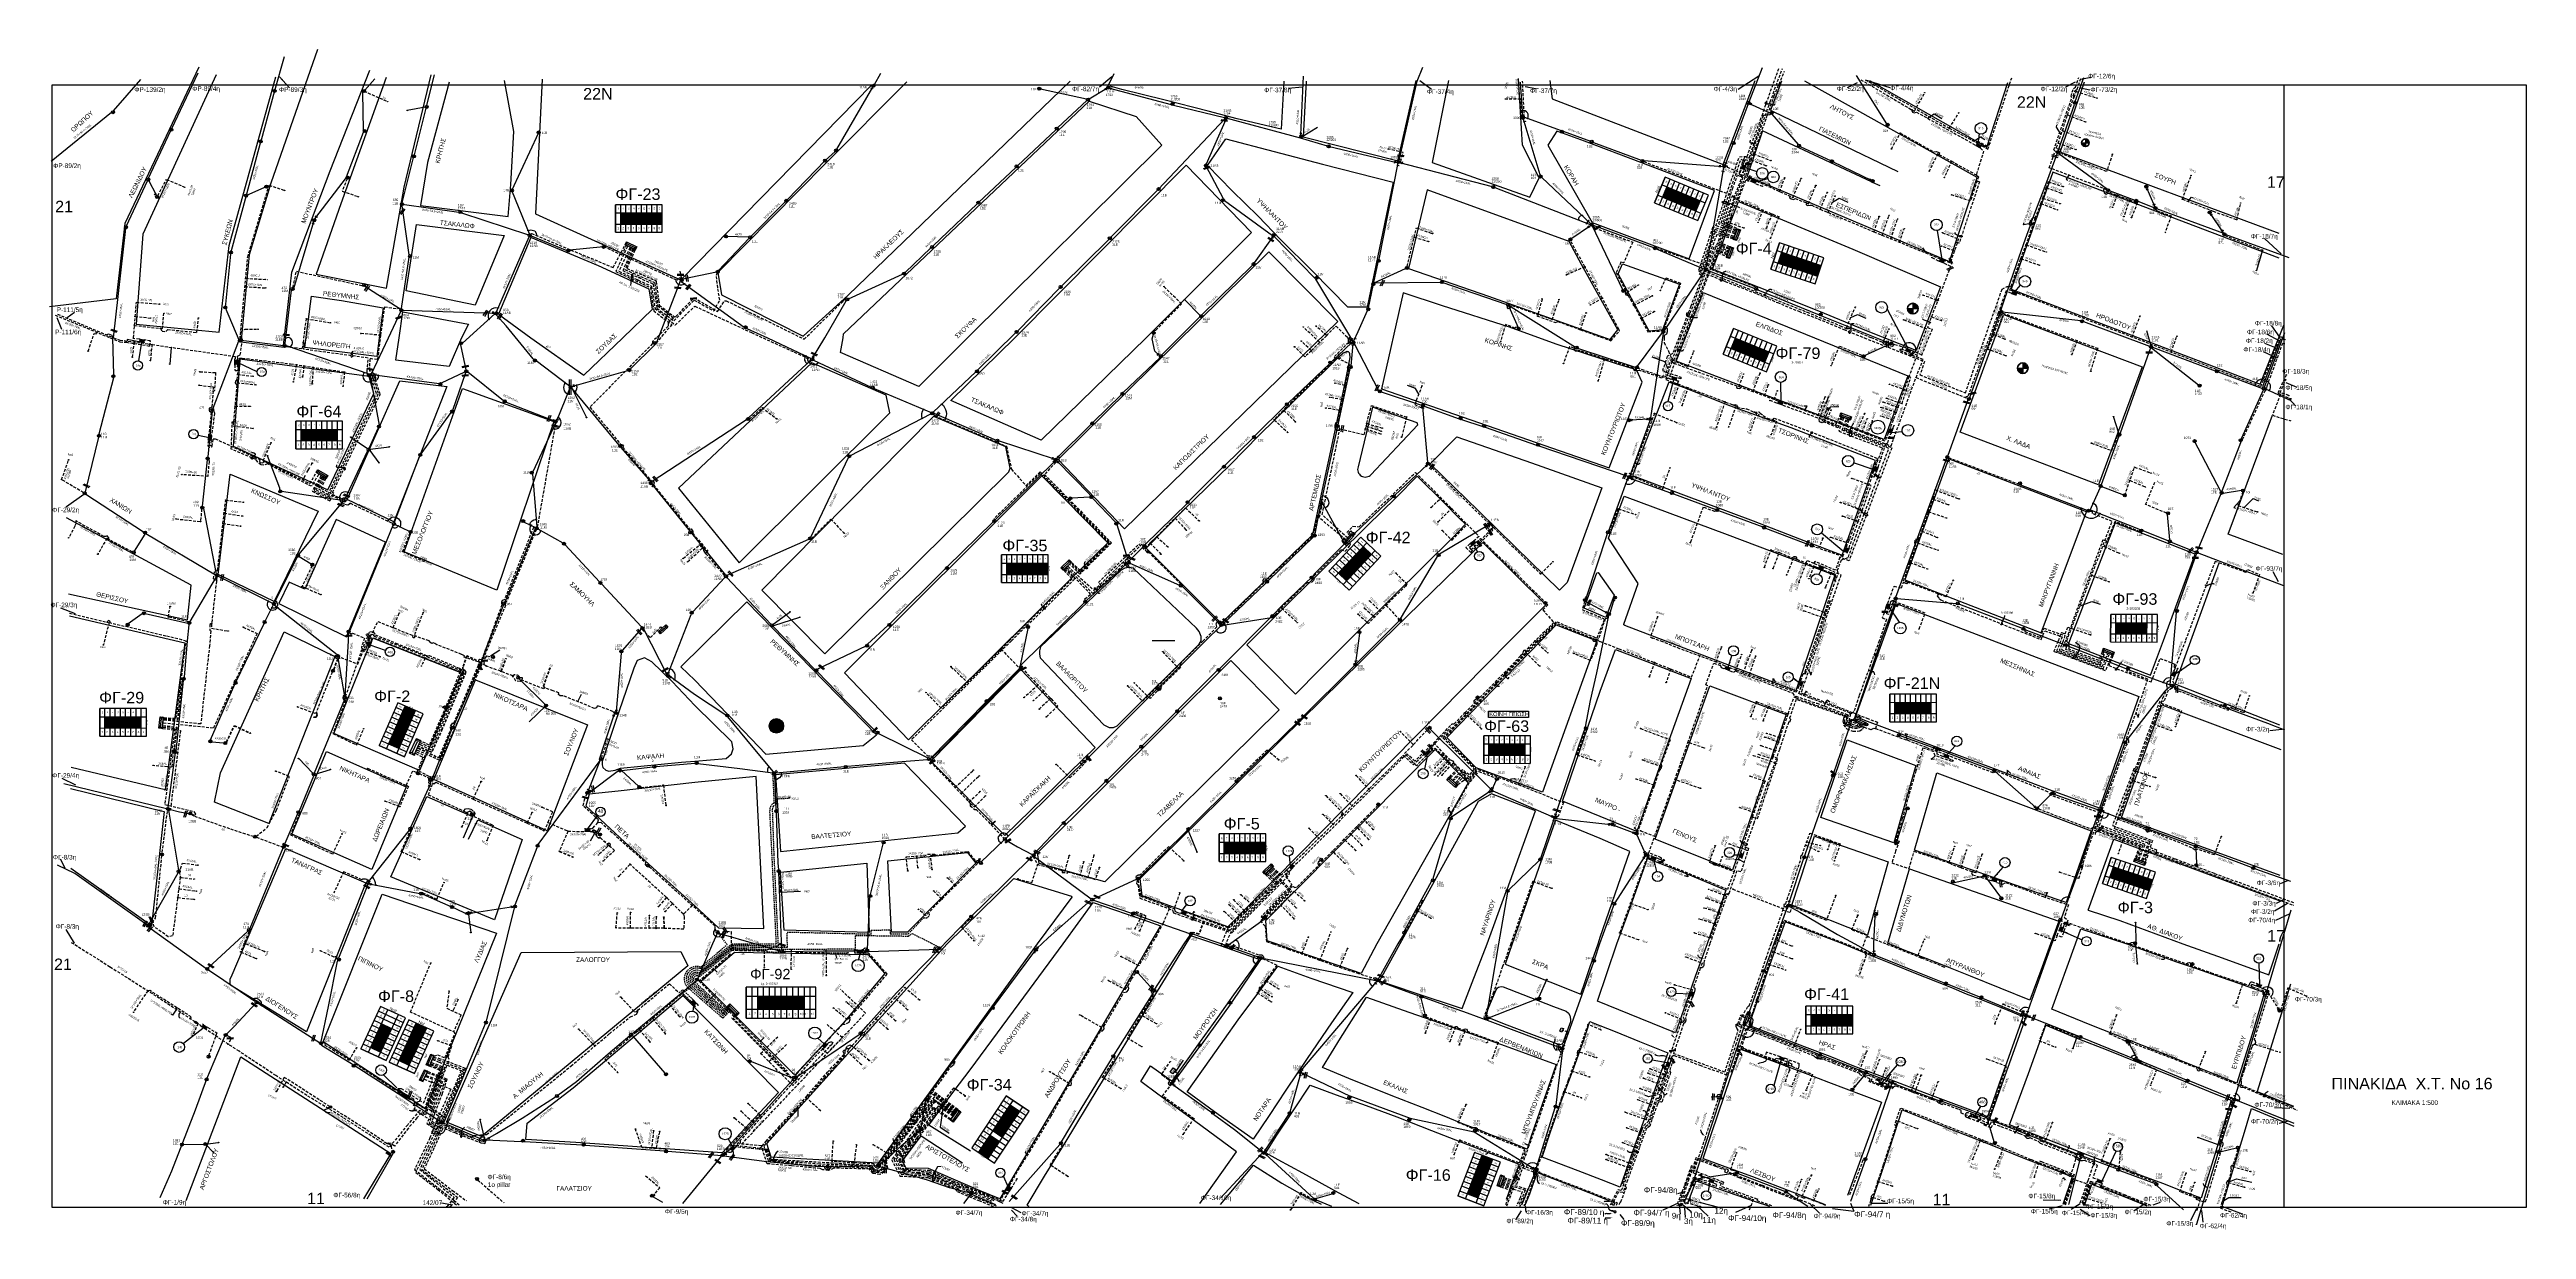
# Model space of a CAD drawing. Header units: millimetres. Extents: x -2238 to -1136, y 747 to 1272.
import ezdxf
from ezdxf.enums import TextEntityAlignment as Align

# ---------------------------------------------------------------- set-up
doc = ezdxf.new("R2010")
doc.units = ezdxf.units.MM
doc.linetypes.add('DASHED', pattern=[19.05, 12.7, -6.35])
for name, color, linetype in [('Link Box 2 Διευθύνσεων', 7, 'Continuous'), ('Link Box 4 Διευθύνσεων', 7, 'Continuous'), ('Pillar', 7, 'Continuous'), ('Pillar (ΠΔΦ) Δημοτικού Φωτισμού', 7, 'Continuous'), ('Pillar OTE', 7, 'Continuous'), ('Pillar Δημοτικού Φωτισμού', 7, 'Continuous'), ('Άγνωστα', 7, 'Continuous'), ('Ασφαλειοκιβώτια Χ.Τ 12 αναχωρήσεων', 7, 'Continuous'), ('Ασφαλειοκιβώτια Χ.Τ 9 αναχωρήσεων', 7, 'Continuous'), ('Γέφυρες Εναέριου Δικτύου', 7, 'Continuous'), ('Γυμνά εναέρια ΧΤ (1Φ)   2x16AL', 7, 'Continuous'), ('Γυμνά εναέρια ΧΤ (1Φ)   2x50AL', 7, 'Continuous'), ('Γυμνά εναέρια ΧΤ (3Φ)   3x35+35CU', 7, 'Continuous'), ('Γυμνά εναέρια ΧΤ (3Φ)   3x50+35CU', 7, 'Continuous'), ('Γυμνά εναέρια ΧΤ (3Φ)   4x16AL', 7, 'Continuous'), ('Γυμνά εναέρια ΧΤ (3Φ)   4x16CU', 7, 'Continuous'), ('Γυμνά εναέρια ΧΤ (3Φ)   4x35AL', 7, 'Continuous'), ('Γυμνά εναέρια ΧΤ (3Φ)   4x35CU', 7, 'Continuous'), ('Γυμνά εναέρια ΧΤ (3Φ)   4x50AL', 7, 'Continuous'), ('Γυμνά εναέρια ΧΤ και ΦΟΠ (2Φ)   3x50+16AL', 7, 'Continuous'), ('Γυμνά εναέρια ΧΤ και ΦΟΠ (3Φ)   4x16+16AL', 7, 'Continuous'), ('Γυμνά εναέρια ΧΤ και ΦΟΠ (3Φ)   4x50+16AL', 7, 'Continuous'), ('Γυμνά εναέρια ΧΤ και ΦΟΠ (3Φ)   4x50+16CU', 7, 'Continuous'), ('Εναέρια παροχή ΧΤ 4x16', 7, 'SYN_LINE'), ('Εναέρια παροχή ΧΤ 4x25', 7, 'SYN_LINE'), ('Επίτονοι', 7, 'Continuous'), ('Επιγραφές - Σχήματα', 7, 'Continuous'), ('Καλώδια ΧΤ   15AL', 7, 'DASHED'), ('Καλώδια ΧΤ   2x6AL', 7, 'DASHED'), ('Καλώδια ΧΤ   3x150+50AL', 7, 'DASHED'), ('Καλώδια ΧΤ   3x150+50AL XLPE', 7, 'DASHED'), ('Καλώδια ΧΤ   3x150+50CU', 7, 'DASHED'), ('Καλώδια ΧΤ   3x150+70 XLPE', 7, 'DASHED'), ('Καλώδια ΧΤ   3x150+70AL', 7, 'DASHED'), ('Καλώδια ΧΤ   3x150AL+50CU', 7, 'DASHED'), ('Καλώδια ΧΤ   3x150AL+50XLPE', 7, 'DASHED'), ('Καλώδια ΧΤ   3x95+35 CU', 7, 'DASHED'), ('Καλώδια ΧΤ   3x95+50 AL XLPE', 7, 'DASHED'), ('Καλώδια ΧΤ   3x95+50CU', 7, 'DASHED'), ('Καλώδια ΧΤ   4x16AL', 7, 'DASHED'), ('Καλώδια ΧΤ   4x25CU', 7, 'DASHED'), ('Καλώδια ΧΤ   4x50AL', 7, 'DASHED'), ('Καλώδια ΧΤ   4x50CU', 7, 'DASHED'), ('Καλώδια ΧΤ   4x6AL', 7, 'DASHED'), ('Καλώδια ΧΤ   4x6CU', 7, 'DASHED'), ('Μηχανική τομή', 7, 'Continuous'), ('Στύλος Ξύλινος', 7, 'Continuous'), ('Στύλος Ξύλινος @ 1', 7, 'Continuous'), ('Στύλος ΦΜ', 7, 'Continuous'), ('Στύλος ΦΜ @ 1', 7, 'Continuous'), ('Συνδέσεις', 7, 'Continuous'), ('Συνεστραμμένα ΧΤ   3x70+54.6+25 AL', 7, 'SYN_LINE'), ('Συνεστραμμένα ΧΤ   4x120+25 AL', 7, 'SYN_LINE'), ('Τομή', 7, 'Continuous'), ('Υποσταθμός εναέριος 2 στύλων', 7, 'Continuous'), ('Υποσταθμός πόλεως', 7, 'Continuous'), ('Υπόβαθρο ΔΕΗ', 7, 'Continuous'), ('Υπόγεια Καλώδια Δικτύου ΧΤ   .04', 7, 'DASHED'), ('Υπόγεια Καλώδια Δικτύου ΧΤ   .06', 7, 'DASHED'), ('Υπόγεια Καλώδια Δικτύου ΧΤ   .075', 7, 'DASHED'), ('Υπόγεια Καλώδια Δικτύου ΧΤ   .15', 7, 'DASHED'), ('Υπόγεια καλώδια Δικτύου ΧΤ και Παρ. ΧΤ - 3X150+70 AL', 7, 'DASHED'), ('Υπόγεια καλώδια Δικτύου ΧΤ και Παρ. ΧΤ X-95  (3X95AL +35CU  XLPE)', 7, 'DASHED'), ('Υπόγεια καλώδια Παροχών ΧΤ   .0225', 7, 'DASHED'), ('Υπόγεια καλώδια Παροχών ΧΤ   .075', 7, 'DASHED'), ('Υπόγεια καλώδια Παροχών ΧΤ   .10 -', 7, 'DASHED'), ('Υπόγεια καλώδια Παροχών ΧΤ   .15', 7, 'DASHED'), ('Υπόγεια καλώδια Παροχών ΧΤ   4x16AL', 7, 'DASHED'), ('Υπόγεια καλώδια Παροχών ΧΤ   4x16CU', 7, 'DASHED'), ('Υπόγεια καλώδια Παροχών ΧΤ   4x25', 7, 'DASHED'), ('Υπόγεια καλώδια Παροχών ΧΤ   4x50AL', 7, 'DASHED'), ('Υπόγεια καλώδια Παροχών ΧΤ   4x6', 7, 'DASHED'), ('Υπόγεια καλώδια παροχών ΧΤ   X-50AL', 7, 'DASHED'), ('Χώρος', 7, 'Continuous')]:
    doc.layers.add(name, color=color, linetype=linetype)
doc.styles.add('arial', font='ARIAL.TTF')
doc.styles.get("Standard").update_dxf_attribs({"font": 'ARIAL.TTF'})
doc.linetypes.add('SYN_LINE', pattern='A,0.5,-0.0001,["/\\/\\/\\/",Standard,S=0.1,R=0,X=0,Y=-0.05],-0.25', length=0.7501)
doc.dimstyles.new('ISO-25', dxfattribs={"dimtxt": 2.5, "dimasz": 2.5, "dimexe": 1.25, "dimexo": 0.625, "dimtad": 1, "dimtxsty": 'Standard', "dimcen": 2.5, "dimadec": 0, "dimazin": 0, "dimtfac": 1, "dimtmove": 0, "dimatfit": 3, "dimfxl": 1, "dimarcsym": 0})

# ---------------------------------------------------------------- blocks, each defined once
blk = doc.blocks.new('ΥΠΑΡΧΩΝ ΤΣΙΜΕΝΤΕΝΙΟΣ ΣΤΥΛΟΣ')
at = {"layer": 'Στύλος ΦΜ'}
blk.add_hatch(color=256, dxfattribs=at).paths.add_polyline_path([(-1.3, -2.3, 0.574793), (2.6, 0, 0.268822), (1.3, 2.3)])
blk.add_line((-1.3, -2.3), (1.3, 2.3), dxfattribs=at)
blk.add_circle((0, 0), 2.62, dxfattribs=at)
at = {"layer": 'Στύλος ΦΜ', "flags": 4}
for tag, p in [('ΤΥΠΟΣ', (-4.9, 3)), ('ΑΡΙΘΜΟΣ', (-4.7, 8.1))]:
    blk.add_attdef(tag, p, '', height=4, dxfattribs=at)
blk = doc.blocks.new('ΤΟΜΗ')
at = {"layer": 'Τομή', "ltscale": 40}
for p, q in [((-5.7, 0), (5.7, 0)), ((5.7, -2.3), (-5.7, -2.3))]:
    blk.add_line(p, q, dxfattribs=at)
blk = doc.blocks.new('ΜΗΧΑΝΙΚΗ ΤΟΜΗ')
at = {"layer": 'Μηχανική τομή', "ltscale": 40}
for p, q in [((-1.9, 0.8), (1.9, 0.8)), ((1.9, 0), (-1.9, 0))]:
    blk.add_line(p, q, dxfattribs=at)
blk = doc.blocks.new('_ΣΥΝΔΕΣΗ')
at = {"layer": 'Συνδέσεις', "linetype": 'SYN_LINE', "ltscale": 40}
blk.add_hatch(color=256, dxfattribs=at).paths.add_polyline_path([(0.5, 0, 1), (-0.5, 0, 1)])
at = {"layer": 'Συνδέσεις'}
blk.add_circle((0, 0), 0.5, dxfattribs=at)
blk = doc.blocks.new('ΥΠΑΡΧΩΝ ΞΥΛΙΝΟΣ ΣΤΥΛΟΣ')
at = {"layer": 'Στύλος Ξύλινος'}
h = blk.add_hatch(color=256, dxfattribs=at)
h.paths.add_polyline_path([(-2.6, 0, 0.270008), (-1.3, -2.3), (1.3, 2.3, 0.576266)])
h.paths.add_polyline_path([(-1.3, -2.3, 0.574793), (2.6, 0, 0.268822), (1.3, 2.3)])
blk.add_line((-1.3, -2.3), (1.3, 2.3), dxfattribs=at)
blk.add_circle((0, 0), 2.62, dxfattribs=at)
at = {"layer": 'Στύλος Ξύλινος', "flags": 4}
for tag, p in [('ΑΡΙΘΜΟΣ', (-4.9, 8.6)), ('ΤΥΠΟΣ', (-4.8, 3.4))]:
    blk.add_attdef(tag, p, '', height=4, dxfattribs=at)
blk = doc.blocks.new('LINK BOX 4 ΑΝΑΧΩΡΗΣΕΩΝ')
at = {"layer": 'Link Box 4 Διευθύνσεων', "ltscale": 40}
blk.add_hatch(color=256, dxfattribs=at).paths.add_polyline_path([(-3.5, 0), (-3.5, -4.7), (3.5, -4.7), (3.5, 0)])
for p, q in [((-3.5, 0), (-5.3, 0)), ((5.3, 0), (3.5, 0)), ((-3.5, -4.7), (-5.3, -4.7)), ((5.3, -4.7), (3.5, -4.7))]:
    blk.add_line(p, q, dxfattribs=at)
blk.add_lwpolyline([(-3.5, -4.7), (-3.5, 0), (3.5, 0), (3.5, -4.7)], close=True, dxfattribs=at)
blk = doc.blocks.new('ΑΣΦΑΛΕΙΟΚΙΒΩΤΙΟ ΥΠΟΣΤΑΘΜΟΥ 12 ΑΝΑΧΩΡΗΣΕΩΝ')
at = {"layer": 'Ασφαλειοκιβώτια Χ.Τ 12 αναχωρήσεων', "ltscale": 40}
for p, q in [((-23.9, 54), (23.9, 54)), ((-23.9, 45), (23.9, 45)), ((-9.8, 54), (-9.8, -54)), ((9.8, 54), (9.8, -54)), ((-23.9, 36), (23.9, 36)), ((-23.9, 27), (23.9, 27)), ((-23.9, 18), (23.9, 18)), ((-23.9, 9), (23.9, 9)), ((-23.9, 0), (23.9, 0)), ((-23.9, -9), (23.9, -9)), ((-23.9, -18), (23.9, -18)), ((-23.9, -27), (23.9, -27)), ((-23.9, -36), (23.9, -36)), ((-23.9, -45), (23.9, -45))]:
    blk.add_line(p, q, dxfattribs=at)
at = {"layer": 'Ασφαλειοκιβώτια Χ.Τ 12 αναχωρήσεων'}
blk.add_lwpolyline([(-23.9, -54), (23.9, -54), (23.9, 54), (-23.9, 54)], close=True, dxfattribs=at)
for s, p in [('1', (-18.2, 47.3)), ('4', (-18.2, 20.6)), ('2', (-18.2, 38.7)), ('3', (-18.2, 29.6)), ('5', (-18.2, 11.6)), ('6', (-18.2, 2.4)), ('10', (-20, -33.1)), ('11', (-20, -41.9)), ('7', (-18.2, -5.8)), ('8', (-18.2, -15.5)), ('9', (-18.2, -24.2)), ('12', (-20, -51.3))]:
    blk.add_text(s, height=3.6, dxfattribs=at).set_placement(p)
at = {"layer": 'Ασφαλειοκιβώτια Χ.Τ 12 αναχωρήσεων', "ltscale": 40}
for tag, height, p in [('ΟΝΟΜΑ', 5, (0.1, 57.9)), ('ΚΕΙΜΕΝΟ 1', 2, (17.3, 49.2)), ('ΚΕΙΜΕΝΟ 2', 2, (17.3, 40.5)), ('ΚΕΙΜΕΝΟ 3', 2, (17.3, 31.4)), ('ΚΕΙΜΕΝΟ 4', 2, (17.3, 22.4)), ('ΚΕΙΜΕΝΟ 5', 2, (17.3, 13.6)), ('ΚΕΙΜΕΝΟ 6', 2, (17.3, 4.7)), ('ΚΕΙΜΕΝΟ 10', 2, (17.3, -31.5)), ('ΚΕΙΜΕΝΟ 11', 2, (17.3, -40.6)), ('ΚΕΙΜΕΝΟ 7', 2, (17.3, -4.4)), ('ΚΕΙΜΕΝΟ 8', 2, (17.3, -13.2)), ('ΚΕΙΜΕΝΟ 9', 2, (17.3, -22.3)), ('ΣΧ', 2, (0.2, -56.1)), ('ΚΕΙΜΕΝΟ 12', 2, (17.3, -49.5))]:
    blk.add_attdef(tag, text='', height=height, dxfattribs=at).set_placement(p, align=Align.MIDDLE_CENTER)
blk = doc.blocks.new('ΑΣΦΑΛΕΙΟΚΙΒΩΤΙΟ ΥΠΟΣΤΑΘΜΟΥ 9 ΑΝΑΧΩΡΗΣΕΩΝ')
at = {"layer": 'Ασφαλειοκιβώτια Χ.Τ 9 αναχωρήσεων', "ltscale": 40}
for p, q in [((-23.8, 40.4), (24, 40.4)), ((-23.8, 31.4), (24, 31.4)), ((-23.8, 22.4), (24, 22.4)), ((-23.8, 13.4), (24, 13.4)), ((-23.8, 4.4), (24, 4.4)), ((-9.7, 40.4), (-9.7, -40.6)), ((9.9, 40.4), (9.9, -40.6)), ((-23.8, -4.6), (24, -4.6)), ((-23.8, -13.6), (24, -13.6)), ((-23.8, -22.6), (24, -22.6)), ((-23.8, -31.6), (24, -31.6))]:
    blk.add_line(p, q, dxfattribs=at)
at = {"layer": 'Ασφαλειοκιβώτια Χ.Τ 9 αναχωρήσεων'}
blk.add_lwpolyline([(-23.8, -40.6), (24, -40.6), (24, 40.4), (-23.8, 40.4)], close=True, dxfattribs=at)
for s, p in [('1', (-18.5, 37.2)), ('2', (-18.5, 28.7)), ('3', (-18.5, 19.6)), ('4', (-18.5, 10.6)), ('5', (-18.5, 1.6)), ('6', (-18.5, -7.6)), ('7', (-18.5, -15.8)), ('8', (-18.5, -25.5)), ('9', (-18.5, -34.2))]:
    blk.add_text(s, height=3.6, rotation=270, dxfattribs=at).set_placement(p)
at = {"layer": 'Ασφαλειοκιβώτια Χ.Τ 9 αναχωρήσεων', "ltscale": 40}
for tag, height, p in [('ΟΝΟΜΑ', 5, (-0.2, 44.3)), ('ΚΕΙΜΕΝΟ 1', 2, (17.1, 35.6)), ('ΚΕΙΜΕΝΟ 2', 2, (17.1, 26.9)), ('ΚΕΙΜΕΝΟ 3', 2, (17.1, 17.7)), ('ΚΕΙΜΕΝΟ 4', 2, (17.1, 8.7)), ('ΚΕΙΜΕΝΟ 5', 2, (17.1, -0.1)), ('ΣΧ', 2, (-0.1, -42.6)), ('ΚΕΙΜΕΝΟ 6', 2, (17.1, -9.1)), ('ΚΕΙΜΕΝΟ 7', 2, (17.1, -18.1)), ('ΚΕΙΜΕΝΟ 8', 2, (17.1, -26.9)), ('ΚΕΙΜΕΝΟ 9', 2, (17.1, -36))]:
    blk.add_attdef(tag, text='', height=height, dxfattribs=at).set_placement(p, align=Align.MIDDLE_CENTER)
blk = doc.blocks.new('ΥΠΟΣΤΑΘΜΟΣ ΕΝΑΕΡΙΟΣ ΕΠΙ 2 ΣΤΥΛΩΝ')
at = {"layer": 'Υποσταθμός εναέριος 2 στύλων', "linetype": 'Continuous'}
for points in [[(-12, -2.1, 0.574793), (-8.5, -0.1, 0.268822), (-9.6, 2)], [(9.7, -2.1, 0.574793), (13.2, -0.1, 0.268822), (12, 1.9)]]:
    blk.add_hatch(color=256, dxfattribs=at).paths.add_polyline_path(points)
for p, q in [((-12, -2.1), (-9.6, 2)), ((9.7, -2.1), (12, 1.9))]:
    blk.add_line(p, q, dxfattribs=at)
for centre in [(-10.8, -0.1), (10.8, -0.1)]:
    blk.add_circle(centre, 2.36, dxfattribs=at)
at = {"layer": 'Υποσταθμός πόλεως', "linetype": 'Continuous', "ltscale": 40}
blk.add_lwpolyline([(-8.6, 2.8), (8.6, 2.8), (8.6, -2.8), (-8.6, -2.8)], close=True, dxfattribs=at)
for points in [[(-5.8, 0), (-8.6, 2.8)], [(-8.6, -2.8), (-5.8, 0)], [(-5.8, 0), (5.8, 0)], [(5.8, 0), (8.6, 2.8)], [(8.6, -2.8), (5.8, 0)]]:
    blk.add_lwpolyline(points, dxfattribs=at)
at = {"layer": 'Υποσταθμός εναέριος 2 στύλων', "ltscale": 40, "flags": 1}
for tag, p in [('ΜΕΤΑΣΧΗΜΑΤΙΣΜΟΣ', (14.1, 2.5)), ('ΙΣΧΥΣ', (14.1, -0.3)), ('ΑΡΙΘΜΟΣ', (14.2, -3))]:
    blk.add_attdef(tag, p, '', height=1.8, dxfattribs=at)
blk = doc.blocks.new('PILLAR ΔΗΜΟΤΙΚΟΥ ΦΩΤΙΣΜΟΥ')
at = {"layer": 'Pillar (ΠΔΦ) Δημοτικού Φωτισμού', "ltscale": 40}
for p, q in [((-3.6, 2), (3.1, 2)), ((-3.6, -2), (-3.6, 2)), ((3.1, 2), (3.1, -2)), ((3.1, -2), (-3.6, -2))]:
    blk.add_line(p, q, dxfattribs=at)
at = {"layer": 'Pillar (ΠΔΦ) Δημοτικού Φωτισμού', "insert": (-2.1, 0.7), "char_height": 1.357, "width": 109.961, "attachment_point": 1}
blk.add_mtext('{\\fArial|b1|i0|c161|p34;ΠΔΦ}', dxfattribs=at)
blk = doc.blocks.new('LINK BOX 4 ΑΝΑΧΩΡΗΣΕΩΝ_')
at = {"layer": 'Link Box 4 Διευθύνσεων', "ltscale": 40}
for points in [[(-5.3, -0.3, 1), (-5.3, 0.3, 1)], [(-3.5, 0), (-3.5, -4.7), (3.5, -4.7), (3.5, 0)], [(5.3, -0.3, 1), (5.3, 0.3, 1)], [(-5.3, -4.9, 1), (-5.3, -4.4, 1)], [(5.3, -4.9, 1), (5.3, -4.4, 1)]]:
    blk.add_hatch(color=256, dxfattribs=at).paths.add_polyline_path(points)
for p, q in [((-3.5, 0), (-5.3, 0)), ((5.3, 0), (3.5, 0)), ((-3.5, -4.7), (-5.3, -4.7)), ((5.3, -4.7), (3.5, -4.7))]:
    blk.add_line(p, q, dxfattribs=at)
blk.add_lwpolyline([(-3.5, -4.7), (-3.5, 0), (3.5, 0), (3.5, -4.7)], close=True, dxfattribs=at)
for centre in [(-5.3, 0), (5.3, 0), (-5.3, -4.7), (5.3, -4.7)]:
    blk.add_circle(centre, 0.252, dxfattribs=at)
blk = doc.blocks.new('ΥΠΟΣΤΑΘΜΟΣ ΠΟΛΕΩΣ 9 ΑΝΑΧΩΡΗΣΕΩΝ')
at = {"layer": 'Υποσταθμός πόλεως', "ltscale": 40}
for p, q in [((-9.6, -2.8), (-9.6, -4)), ((-7.1, -2.8), (-7.1, -4)), ((-4.8, -2.8), (-4.8, -4)), ((-2.4, -2.8), (-2.4, -4)), ((0.1, -2.8), (0.1, -4)), ((2.5, -2.8), (2.5, -4)), ((5, -2.8), (5, -4)), ((7.5, -2.8), (7.5, -4)), ((9.6, -2.8), (9.6, -4))]:
    blk.add_line(p, q, dxfattribs=at)
blk.add_lwpolyline([(-10, 2.8), (10, 2.8), (10, -2.8), (-10, -2.8)], close=True, dxfattribs=at)
for points in [[(-7.2, 0), (-10, 2.8)], [(-10, -2.8), (-7.2, 0)], [(-7.2, 0), (7.2, 0)], [(7.2, 0), (10, 2.8)], [(10, -2.8), (7.2, 0)]]:
    blk.add_lwpolyline(points, dxfattribs=at)
at = {"layer": 'Υποσταθμός πόλεως', "linetype": 'SYN_LINE', "ltscale": 40, "flags": 1}
for tag, p in [('ΜΕΤΑΣΧΗΜΑΤΙΣΜΟΣ', (10.8, 1.7)), ('ΙΣΧΥΣ', (10.8, -1.1)), ('ΑΡΙΘΜΟΣ', (10.9, -3.8))]:
    blk.add_attdef(tag, p, '', height=1.8, dxfattribs=at)
blk = doc.blocks.new('Pillar')
at = {"layer": 'Υποσταθμός πόλεως', "linetype": 'Continuous', "ltscale": 40}
blk.add_lwpolyline([(-8.6, 2.8), (8.6, 2.8), (8.6, -2.8), (-8.6, -2.8)], close=True, dxfattribs=at)
for points in [[(-5.8, 0), (-8.6, 2.8)], [(-8.6, -2.8), (-5.8, 0)], [(-5.8, 0), (5.8, 0)], [(5.8, 0), (8.6, 2.8)], [(8.6, -2.8), (5.8, 0)]]:
    blk.add_lwpolyline(points, dxfattribs=at)
at = {"layer": 'Pillar', "ltscale": 40}
blk.add_attdef('PILLAR', (-5.7, 3.7), '', height=2.52, dxfattribs=at)
blk = doc.blocks.new('ΧΩΡΟΣ')
at = {"layer": 'Χώρος', "ltscale": 40, "true_color": 0xff4747}
blk.add_hatch(color=13, dxfattribs=at).paths.add_polyline_path([(12.2, -0.2, 1), (-13, -0.2, 1)])
at = {"layer": 'Χώρος', "ltscale": 40}
blk.add_circle((-0.4, -0.2), 12.6, dxfattribs=at)
at = {"layer": 'Χώρος', "ltscale": 30, "insert": (-3.1, 9.6), "char_height": 5.4, "width": 408.891, "attachment_point": 1}
blk.add_mtext('Φ', dxfattribs=at)
at = {"layer": 'Χώρος', "ltscale": 40}
blk.add_attdef('ΑΡΙΘΜΟΣ_001', (-5.2, -4), '', height=5.4, dxfattribs=at)
blk = doc.blocks.new('ΕΠΙΤΟΝΟΣ')
at = {"layer": 'Επίτονοι', "lineweight": 40, "ltscale": 40}
blk.add_hatch(color=256, dxfattribs=at).paths.add_polyline_path([(-1.1, 6.5), (0, 9.1), (1.1, 6.5)])
for p, q in [((-1.1, 6.5), (0, 9.1)), ((1.1, 6.5), (-1.1, 6.5)), ((-1.1, 6.5), (0, 6.5)), ((0, 9.1), (1.1, 6.5)), ((0, 6.5), (0, 0))]:
    blk.add_line(p, q, dxfattribs=at)
blk = doc.blocks.new('LINK BOX 2 ΑΝΑΧΩΡΗΣΕΩΝ')
at = {"layer": 'Link Box 2 Διευθύνσεων', "ltscale": 40}
blk.add_hatch(color=256, dxfattribs=at).paths.add_polyline_path([(-2, 1.3), (-2, -1.5), (1.9, -1.5), (1.9, 1.3)])
for p, q in [((-2, -0.1), (-4.3, -0.1)), ((4.1, -0.1), (1.9, -0.1))]:
    blk.add_line(p, q, dxfattribs=at)
blk.add_lwpolyline([(-2, -1.5), (-2, 1.3), (1.9, 1.3), (1.9, -1.5)], close=True, dxfattribs=at)
blk = doc.blocks.new('ΑΣΦΑΛΕΙΟΚΙΒΩΤΙΟ ΥΣ 9 ΑΝΑΧΩΡΗΣΕΩΝ')
at = {"layer": 'Ασφαλειοκιβώτια Χ.Τ 9 αναχωρήσεων', "ltscale": 40}
for p, q in [((1.3, -1.3), (-10.4, 0.8)), ((1.7, 0.9), (-10, 3)), ((2.1, 3.1), (-9.6, 5.2)), ((-9.3, -13.1), (-5.8, 6.8)), ((-4.5, -14), (-0.9, 6)), ((-0.6, -12.4), (-12.4, -10.3)), ((-0.2, -10.2), (-12, -8.1)), ((0.2, -7.9), (-11.6, -5.9)), ((0.6, -5.7), (-11.2, -3.6)), ((0.9, -3.5), (-10.8, -1.4)), ((-1, -14.6), (-12.8, -12.5))]:
    blk.add_line(p, q, dxfattribs=at)
at = {"layer": 'Ασφαλειοκιβώτια Χ.Τ 9 αναχωρήσεων'}
blk.add_lwpolyline([(2.5, 5.4), (-9.3, 7.4), (-12.8, -12.5), (-1, -14.6)], close=True, dxfattribs=at)
for s, p in [('7', (-8.7, 1.3)), ('8', (-8.4, 3.4)), ('9', (-8, 5.6)), ('2', (-10.7, -10)), ('3', (-10.3, -7.7)), ('4', (-10, -5.5)), ('5', (-9.5, -3.2)), ('6', (-9.2, -1)), ('1', (-11.1, -12.1))]:
    blk.add_text(s, height=0.9, rotation=350.6937, dxfattribs=at).set_placement(p)
at = {"layer": 'Ασφαλειοκιβώτια Χ.Τ 9 αναχωρήσεων', "ltscale": 40}
for tag, height, rotation, p in [('ΟΝΟΜΑ', 1.25, 350.2383, (-3.6, 7.4)), ('ΚΕΙΜΕΝΟ 7', 0.5, 350.6937, (0, 0.2)), ('ΚΕΙΜΕΝΟ 8', 0.5, 350.6937, (0.4, 2.6)), ('ΚΕΙΜΕΝΟ 9', 0.5, 350.6937, (0.7, 4.6)), ('ΚΕΙΜΕΝΟ 2', 0.5, 350.6937, (-2, -10.9)), ('ΚΕΙΜΕΝΟ 3', 0.5, 350.6937, (-1.6, -8.7)), ('ΚΕΙΜΕΝΟ 4', 0.5, 350.6937, (-1.2, -6.5)), ('ΚΕΙΜΕΝΟ 5', 0.5, 350.6937, (-0.8, -4.2)), ('ΚΕΙΜΕΝΟ 6', 0.5, 350.6937, (-0.4, -1.9)), ('ΣΧ', 0.5, 350.2383, (-7.3, -14)), ('ΚΕΙΜΕΝΟ 1', 0.5, 350.6937, (-2.4, -13))]:
    blk.add_attdef(tag, text='', height=height, rotation=rotation, dxfattribs=at).set_placement(p, align=Align.MIDDLE_CENTER)
blk = doc.blocks.new('ΥΠΟΣΤΑΘΜΟΣ ΠΟΛΕΩΣ 13 ΑΝΑΧΩΡΗΣΕΩΝ')
at = {"layer": 'Υποσταθμός πόλεως', "ltscale": 40}
for p, q in [((-11.1, -2.8), (-11.1, -4)), ((-9.5, -2.8), (-9.5, -4)), ((-7.8, -2.8), (-7.8, -4)), ((-6, -2.8), (-6, -4)), ((-4.1, -2.8), (-4.1, -4)), ((-2.3, -2.8), (-2.3, -4)), ((-0.4, -2.8), (-0.4, -4)), ((1.5, -2.8), (1.5, -4)), ((3.4, -2.8), (3.4, -4)), ((5.4, -2.8), (5.4, -4)), ((7.3, -2.8), (7.3, -4)), ((9.3, -2.8), (9.3, -4)), ((11.1, -2.8), (11.1, -4))]:
    blk.add_line(p, q, dxfattribs=at)
blk.add_lwpolyline([(-11.4, 2.8), (11.4, 2.8), (11.4, -2.8), (-11.4, -2.8)], close=True, dxfattribs=at)
for points in [[(-8.6, 0), (-11.4, 2.8)], [(-11.4, -2.8), (-8.6, 0)], [(-8.6, 0), (8.6, 0)], [(8.6, 0), (11.4, 2.8)], [(11.4, -2.8), (8.6, 0)]]:
    blk.add_lwpolyline(points, dxfattribs=at)
at = {"layer": 'Υποσταθμός πόλεως', "linetype": 'SYN_LINE', "ltscale": 40, "flags": 1}
for tag, p in [('ΜΕΤΑΣΧΗΜΑΤΙΣΜΟΣ', (12.2, 1.7)), ('ΙΣΧΥΣ', (12.2, -1.1)), ('ΑΡΙΘΜΟΣ', (12.3, -3.8))]:
    blk.add_attdef(tag, p, '', height=1.8, dxfattribs=at)
blk = doc.blocks.new('TSONTA XT1')
at = {"ltscale": 40}
h = blk.add_hatch(color=256, dxfattribs=at)
h.dxf.hatch_style = 1
h.paths.add_polyline_path([(596, 2487.7), (597.1, 2488.8), (596, 2489.9), (594.9, 2488.8)])
blk.add_lwpolyline([(594.9, 2488.8), (596, 2489.9), (597.1, 2488.8), (596, 2487.7)], close=True, dxfattribs=at)

msp = doc.modelspace()

# ---------------------------------------------------------------- hatches: boundary and pattern name
at = {"layer": 'Pillar OTE', "ltscale": 40}
h = msp.add_hatch(color=256, dxfattribs=at)
h.dxf.hatch_style = 1
h.paths.add_polyline_path([(-2125.4, 1080.5), (-2125.3, 1081.4), (-2126, 1080.9)])
at = {"layer": 'Ασφαλειοκιβώτια Χ.Τ 12 αναχωρήσεων', "ltscale": 0.1}
for color, points in [(6, [(-1813.1, 790.2), (-1811.8, 792.1), (-1816, 794.9), (-1817.3, 792.9)]), (27, [(-1814.8, 796.8), (-1816, 794.9), (-1811.8, 792.1), (-1810.6, 794)]), (151, [(-1810.6, 794), (-1809.3, 795.9), (-1813.5, 798.7), (-1814.8, 796.8)]), (30, [(-1812.2, 800.6), (-1813.5, 798.7), (-1809.3, 795.9), (-1808, 797.8)]), (85, [(-1810.9, 802.6), (-1812.2, 800.6), (-1808, 797.8), (-1806.7, 799.8)]), (1, [(-1823.7, 783.3), (-1825, 781.4), (-1820.8, 778.6), (-1819.5, 780.5)]), (5, [(-1823.7, 783.3), (-1825, 781.4), (-1820.8, 778.6), (-1819.5, 780.5)]), (154, [(-1822.4, 785.3), (-1823.7, 783.3), (-1819.5, 780.5), (-1818.2, 782.5)]), (62, [(-1818.2, 782.5), (-1817, 784.4), (-1821.2, 787.2), (-1822.4, 785.3)]), (2, [(-1817, 784.4), (-1815.7, 786.3), (-1819.9, 789.1), (-1821.2, 787.2)]), (173, [(-1814.4, 788.2), (-1813.1, 790.2), (-1817.3, 792.9), (-1818.6, 791)])]:
    msp.add_hatch(color=color, dxfattribs=at).paths.add_polyline_path(points)
at = {"layer": 'Ασφαλειοκιβώτια Χ.Τ 9 αναχωρήσεων', "ltscale": 0.1}
for color, points in [(30, [(-1520.5, 1206.5), (-1518.4, 1205.7), (-1516.4, 1210.3), (-1518.6, 1211.2)]), (87, [(-1518.4, 1205.7), (-1516.2, 1204.8), (-1514.3, 1209.4), (-1516.4, 1210.3)]), (151, [(-1516.2, 1204.8), (-1514.1, 1203.9), (-1512.2, 1208.5), (-1514.3, 1209.4)]), (1, [(-1514.1, 1203.9), (-1512, 1203), (-1510, 1207.7), (-1512.2, 1208.5)]), (133, [(-1512, 1203), (-1509.8, 1202.1), (-1507.9, 1206.8), (-1510, 1207.7)]), (5, [(-1509.8, 1202.1), (-1507.7, 1201.2), (-1505.8, 1205.9), (-1507.9, 1206.8)]), (2, [(-1507.7, 1201.2), (-1505.6, 1200.3), (-1503.6, 1205), (-1505.8, 1205.9)]), (30, [(-1981.8, 1199.7), (-1984.1, 1199.7), (-1984.1, 1194.6), (-1981.8, 1194.6)]), (5, [(-1979.5, 1199.7), (-1981.8, 1199.7), (-1981.8, 1194.6), (-1979.5, 1194.6)]), (27, [(-1977.2, 1199.7), (-1979.5, 1199.7), (-1979.5, 1194.6), (-1977.2, 1194.6)]), (1, [(-1974.9, 1199.7), (-1977.2, 1199.7), (-1977.2, 1194.6), (-1974.9, 1194.6)]), (2, [(-1972.6, 1199.7), (-1974.9, 1199.7), (-1974.9, 1194.6), (-1972.6, 1194.6)]), (173, [(-1970.3, 1199.7), (-1972.6, 1199.7), (-1972.6, 1194.6), (-1970.3, 1194.6)]), (87, [(-1968, 1199.7), (-1970.3, 1199.7), (-1970.3, 1194.6), (-1968, 1194.6)]), (6, [(-1965.7, 1199.7), (-1968, 1199.7), (-1968, 1194.6), (-1965.7, 1194.6)]), (133, [(-1469.1, 1177.3), (-1466.9, 1176.5), (-1465.3, 1181.3), (-1467.5, 1182)]), (2, [(-1466.9, 1176.5), (-1464.7, 1175.8), (-1463.1, 1180.6), (-1465.3, 1181.3)]), (1, [(-1464.7, 1175.8), (-1462.5, 1175.1), (-1460.9, 1179.8), (-1463.1, 1180.6)]), (6, [(-1462.5, 1175.1), (-1460.3, 1174.3), (-1458.7, 1179.1), (-1460.9, 1179.8)]), (5, [(-1460.3, 1174.3), (-1458.1, 1173.6), (-1456.5, 1178.4), (-1458.7, 1179.1)]), (173, [(-1458.1, 1173.6), (-1455.9, 1172.9), (-1454.3, 1177.7), (-1456.5, 1178.4)]), (27, [(-1455.9, 1172.9), (-1453.7, 1172.1), (-1452.1, 1176.9), (-1454.3, 1177.7)]), (30, [(-1453.7, 1172.1), (-1451.5, 1171.4), (-1449.9, 1176.2), (-1452.1, 1176.9)]), (6, [(-1318.5, 1017.3, -0.139884), (-1318.8, 1017.1), (-1318.8, 1016.6), (-1316.5, 1015.7), (-1316.5, 1017.3)]), (6, [(-1318.8, 1016.6), (-1318.8, 1012.3), (-1316.5, 1012.3), (-1316.5, 1015.7)]), (5, [(-1314.1, 1017.3), (-1316.5, 1017.3), (-1316.5, 1012.3), (-1314.2, 1012.3)]), (30, [(-1311.8, 1017.3), (-1314.1, 1017.3), (-1314.2, 1012.3), (-1311.9, 1012.3)]), (85, [(-1311.9, 1012.3), (-1309.5, 1012.2), (-1309.5, 1017.3), (-1311.8, 1017.3)]), (1, [(-1309.5, 1017.3), (-1309.5, 1012.2), (-1307.2, 1012.2), (-1307.2, 1017.3)]), (173, [(-1307.2, 1012.2), (-1304.9, 1012.2), (-1304.9, 1017.3), (-1307.2, 1017.3)]), (173, [(-1414.7, 981.8), (-1417, 981.8), (-1417, 976.7), (-1414.7, 976.7)]), (85, [(-1412.4, 981.8), (-1414.7, 981.8), (-1414.7, 976.7), (-1412.4, 976.7)]), (6, [(-1410.1, 981.8), (-1412.4, 981.8), (-1412.4, 976.7), (-1410.1, 976.7)]), (2, [(-1407.8, 981.8), (-1410.1, 981.8), (-1410.1, 976.7), (-1407.8, 976.7)]), (27, [(-1405.5, 981.8), (-1407.8, 981.8), (-1407.8, 976.7), (-1405.5, 976.7)]), (30, [(-1403.2, 981.7), (-1405.5, 981.8), (-1405.5, 976.7), (-1403.2, 976.7)]), (133, [(-1400.9, 981.7), (-1403.2, 981.7), (-1403.2, 976.7), (-1400.9, 976.7)]), (1, [(-1597.8, 963.3), (-1597.8, 958.2), (-1595.5, 958.2), (-1595.5, 963.3)]), (30, [(-1593.2, 963.3), (-1595.5, 963.3), (-1595.5, 958.2), (-1593.2, 958.2)]), (133, [(-1590.8, 963.3), (-1593.2, 963.3), (-1593.2, 958.2), (-1590.8, 958.2)]), (85, [(-1590.8, 958.2), (-1588.5, 958.2), (-1588.5, 963.3), (-1590.8, 963.3)]), (27, [(-1588.5, 963.3), (-1588.5, 958.2), (-1586.2, 958.2), (-1586.2, 963.3)]), (5, [(-1586.2, 958.2), (-1583.9, 958.2), (-1583.9, 963.3), (-1586.2, 963.3)]), (2, [(-1583.9, 958.2), (-1581.6, 958.2), (-1581.6, 963.3), (-1583.9, 963.3)]), (1, [(-1715.6, 919.5), (-1715.6, 914.5), (-1713.3, 914.5), (-1713.3, 919.5)]), (6, [(-1713.3, 919.5), (-1713.3, 914.5), (-1710.9, 914.5), (-1710.9, 919.5)]), (85, [(-1710.9, 919.5), (-1710.9, 914.5), (-1708.6, 914.5), (-1708.6, 919.5)]), (27, [(-1708.6, 919.5), (-1708.6, 914.5), (-1706.3, 914.5), (-1706.3, 919.5)]), (5, [(-1706.3, 914.5), (-1704, 914.5), (-1704, 919.5), (-1706.3, 919.5)]), (2, [(-1704, 914.5), (-1701.7, 914.5), (-1701.7, 919.5), (-1704, 919.5)]), (173, [(-1699.4, 919.5), (-1701.7, 919.5), (-1701.7, 914.5), (-1699.4, 914.5)]), (30, [(-1699.4, 914.5), (-1697.1, 914.5), (-1697.1, 919.5), (-1699.4, 919.5)]), (30, [(-1317.6, 907.8), (-1319.8, 908.5), (-1321.4, 903.8), (-1319.2, 903)]), (62, [(-1315.4, 907.1), (-1317.6, 907.8), (-1319.2, 903), (-1317, 902.3)]), (6, [(-1313.2, 906.3), (-1315.4, 907.1), (-1317, 902.3), (-1314.8, 901.5)]), (1, [(-1311, 905.6), (-1313.2, 906.3), (-1314.8, 901.5), (-1312.6, 900.8)]), (27, [(-1308.8, 904.9), (-1311, 905.6), (-1312.6, 900.8), (-1310.4, 900.1)]), (173, [(-1306.6, 904.1), (-1308.8, 904.9), (-1310.4, 900.1), (-1308.3, 899.3)]), (2, [(-1304.5, 903.4), (-1306.6, 904.1), (-1308.3, 899.3), (-1306.1, 898.6)]), (85, [(-1302.3, 902.7), (-1304.5, 903.4), (-1306.1, 898.6), (-1303.9, 897.9)]), (27, [(-1452.1, 842.9), (-1454.4, 842.9), (-1454.4, 837.8), (-1452.1, 837.8)]), (85, [(-1449.8, 842.9), (-1452.1, 842.9), (-1452.1, 837.8), (-1449.8, 837.8)]), (2, [(-1449.8, 837.8), (-1447.5, 837.8), (-1447.5, 842.9), (-1449.8, 842.9)]), (151, [(-1445.2, 842.9), (-1447.5, 842.9), (-1447.5, 837.8), (-1445.2, 837.8)]), (6, [(-1445.2, 837.8), (-1442.8, 837.8), (-1442.8, 842.9), (-1445.2, 842.9)]), (30, [(-1440.5, 842.9), (-1442.8, 842.9), (-1442.8, 837.8), (-1440.5, 837.8)]), (1, [(-1440.5, 837.8), (-1438.2, 837.8), (-1438.2, 842.9), (-1440.5, 842.9)]), (133, [(-1438.2, 837.8), (-1435.9, 837.8), (-1435.9, 842.9), (-1438.2, 842.9)]), (1, [(-1599.3, 769.7), (-1598.5, 771.9), (-1603.2, 773.7), (-1604, 771.5)]), (62, [(-1602.4, 775.8), (-1603.2, 773.7), (-1598.5, 771.9), (-1597.7, 774)]), (85, [(-1597.7, 774), (-1596.8, 776.2), (-1601.5, 778), (-1602.4, 775.8)]), (133, [(-1596.8, 776.2), (-1596, 778.3), (-1600.7, 780.1), (-1601.5, 778)]), (27, [(-1606.5, 765), (-1607.3, 762.9), (-1602.6, 761.1), (-1601.8, 763.2)]), (151, [(-1605.7, 767.2), (-1606.5, 765), (-1601.8, 763.2), (-1601, 765.4)]), (30, [(-1601, 765.4), (-1600.1, 767.6), (-1604.8, 769.4), (-1605.7, 767.2)]), (173, [(-1604, 771.5), (-1604.8, 769.4), (-1600.1, 767.6), (-1599.3, 769.7)])]:
    msp.add_hatch(color=color, dxfattribs=at).paths.add_polyline_path(points)
at = {"layer": 'Ασφαλειοκιβώτια Χ.Τ 9 αναχωρήσεων', "lineweight": 40, "ltscale": 0.1}
h = msp.add_hatch(color=133, dxfattribs=at)
h.dxf.hatch_style = 1
h.paths.add_polyline_path([(-1488.1, 1143.9), (-1490, 1139.2), (-1487.9, 1138.3), (-1486, 1143)])
h = msp.add_hatch(color=85, dxfattribs=at)
h.dxf.hatch_style = 1
h.paths.add_polyline_path([(-1486, 1143), (-1487.9, 1138.3), (-1485.7, 1137.5), (-1483.8, 1142.1)])
h = msp.add_hatch(color=1, dxfattribs=at)
h.dxf.hatch_style = 1
h.paths.add_polyline_path([(-1483.8, 1142.1), (-1485.7, 1137.5), (-1483.6, 1136.6), (-1481.7, 1141.3)])
h = msp.add_hatch(color=173, dxfattribs=at)
h.dxf.hatch_style = 1
h.paths.add_polyline_path([(-1481.7, 1141.3), (-1483.6, 1136.6), (-1481.5, 1135.7), (-1479.6, 1140.4)])
at = {"layer": 'Ασφαλειοκιβώτια Χ.Τ 9 αναχωρήσεων', "ltscale": 0.1}
h = msp.add_hatch(color=5, dxfattribs=at)
h.dxf.hatch_style = 1
h.paths.add_polyline_path([(-1479.6, 1140.4), (-1481.5, 1135.7), (-1479.3, 1134.9), (-1477.4, 1139.5)])
at = {"layer": 'Ασφαλειοκιβώτια Χ.Τ 9 αναχωρήσεων', "lineweight": 40, "ltscale": 0.1}
h = msp.add_hatch(color=30, dxfattribs=at)
h.dxf.hatch_style = 1
h.paths.add_polyline_path([(-1477.4, 1139.5), (-1479.3, 1134.9), (-1477.2, 1134), (-1475.3, 1138.7)])
h = msp.add_hatch(color=6, dxfattribs=at)
h.dxf.hatch_style = 1
h.paths.add_polyline_path([(-1475.3, 1138.7), (-1477.2, 1134), (-1475, 1133.1), (-1473.1, 1137.8)])
at = {"layer": 'Ασφαλειοκιβώτια Χ.Τ 9 αναχωρήσεων', "ltscale": 0.1}
h = msp.add_hatch(color=30, dxfattribs=at)
h.dxf.hatch_style = 1
h.paths.add_polyline_path([(-2126.4, 1103.3), (-2126.5, 1098.2), (-2124.1, 1098.2), (-2124.1, 1103.3)])
h = msp.add_hatch(color=5, dxfattribs=at)
h.dxf.hatch_style = 1
h.paths.add_polyline_path([(-2124.1, 1103.3), (-2124.1, 1098.2), (-2121.8, 1098.2), (-2121.8, 1103.3)])
h = msp.add_hatch(color=6, dxfattribs=at)
h.dxf.hatch_style = 1
h.paths.add_polyline_path([(-2121.8, 1103.3), (-2121.8, 1098.2), (-2119.5, 1098.2), (-2119.5, 1103.3)])
h = msp.add_hatch(color=85, dxfattribs=at)
h.dxf.hatch_style = 1
h.paths.add_polyline_path([(-2119.5, 1103.3), (-2119.5, 1098.2), (-2117.2, 1098.2), (-2117.2, 1103.3)])
h = msp.add_hatch(color=2, dxfattribs=at)
h.dxf.hatch_style = 1
h.paths.add_polyline_path([(-2117.2, 1103.3), (-2117.2, 1098.2), (-2114.9, 1098.2), (-2114.9, 1103.3)])
h = msp.add_hatch(color=1, dxfattribs=at)
h.dxf.hatch_style = 1
h.paths.add_polyline_path([(-2114.9, 1103.3), (-2114.9, 1098.2), (-2112.6, 1098.2), (-2112.6, 1103.3)])
at = {"layer": 'Ασφαλειοκιβώτια Χ.Τ 9 αναχωρήσεων', "lineweight": 40, "ltscale": 0.1}
h = msp.add_hatch(color=6, dxfattribs=at)
h.dxf.hatch_style = 1
h.paths.add_polyline_path([(-1653.2, 1044.2), (-1656.9, 1047.7), (-1658.5, 1046), (-1654.8, 1042.5)])
h = msp.add_hatch(color=85, dxfattribs=at)
h.dxf.hatch_style = 1
h.paths.add_polyline_path([(-1651.7, 1045.9), (-1655.3, 1049.4), (-1656.9, 1047.7), (-1653.2, 1044.2)])
h = msp.add_hatch(color=2, dxfattribs=at)
h.dxf.hatch_style = 1
h.paths.add_polyline_path([(-1650.1, 1047.6), (-1653.8, 1051), (-1655.3, 1049.4), (-1651.7, 1045.9)])
at = {"layer": 'Ασφαλειοκιβώτια Χ.Τ 9 αναχωρήσεων', "ltscale": 0.1}
h = msp.add_hatch(color=6, dxfattribs=at)
h.dxf.hatch_style = 1
h.paths.add_polyline_path([(-1812.4, 1043.7), (-1812.4, 1038.7), (-1810.1, 1038.7), (-1810.1, 1043.7)])
h = msp.add_hatch(color=30, dxfattribs=at)
h.dxf.hatch_style = 1
h.paths.add_polyline_path([(-1810.1, 1043.7), (-1810.1, 1038.7), (-1807.8, 1038.7), (-1807.8, 1043.7)])
h = msp.add_hatch(color=27, dxfattribs=at)
h.dxf.hatch_style = 1
h.paths.add_polyline_path([(-1807.8, 1043.7), (-1807.8, 1038.7), (-1805.5, 1038.7), (-1805.5, 1043.7)])
h = msp.add_hatch(color=173, dxfattribs=at)
h.dxf.hatch_style = 1
h.paths.add_polyline_path([(-1805.5, 1043.7), (-1805.5, 1038.7), (-1803.1, 1038.7), (-1803.1, 1043.7)])
h = msp.add_hatch(color=2, dxfattribs=at)
h.dxf.hatch_style = 1
h.paths.add_polyline_path([(-1803.1, 1043.7), (-1803.1, 1038.7), (-1800.8, 1038.7), (-1800.8, 1043.7)])
h = msp.add_hatch(color=1, dxfattribs=at)
h.dxf.hatch_style = 1
h.paths.add_polyline_path([(-1800.8, 1043.7), (-1800.8, 1038.7), (-1798.5, 1038.7), (-1798.5, 1043.7)])
h = msp.add_hatch(color=151, dxfattribs=at)
h.dxf.hatch_style = 1
h.paths.add_polyline_path([(-1798.5, 1043.7), (-1798.5, 1038.7), (-1796.2, 1038.7), (-1796.2, 1043.7)])
h = msp.add_hatch(color=85, dxfattribs=at)
h.dxf.hatch_style = 1
h.paths.add_polyline_path([(-1796.2, 1043.7), (-1796.2, 1038.7), (-1793.9, 1038.7), (-1793.9, 1043.7)])
at = {"layer": 'Ασφαλειοκιβώτια Χ.Τ 9 αναχωρήσεων', "lineweight": 40, "ltscale": 0.1}
h = msp.add_hatch(color=30, dxfattribs=at)
h.dxf.hatch_style = 1
h.paths.add_polyline_path([(-1659.5, 1037.5), (-1663.2, 1040.9), (-1664.8, 1039.2), (-1661.1, 1035.8)])
h = msp.add_hatch(color=173, dxfattribs=at)
h.dxf.hatch_style = 1
h.paths.add_polyline_path([(-1658, 1039.2), (-1661.7, 1042.6), (-1663.2, 1040.9), (-1659.5, 1037.5)])
h = msp.add_hatch(color=5, dxfattribs=at)
h.dxf.hatch_style = 1
h.paths.add_polyline_path([(-1656.4, 1040.8), (-1660.1, 1044.3), (-1661.7, 1042.6), (-1658, 1039.2)])
h = msp.add_hatch(color=1, dxfattribs=at)
h.dxf.hatch_style = 1
h.paths.add_polyline_path([(-1654.8, 1042.5), (-1658.5, 1046), (-1660.1, 1044.3), (-1656.4, 1040.8)])
for color, points in [(87, [(-2211.4, 975.3), (-2213.8, 975.3), (-2213.8, 970.3), (-2211.5, 970.3)]), (1, [(-2211.4, 975.3), (-2211.5, 970.3), (-2209.1, 970.3), (-2209.1, 975.3)]), (30, [(-2209.1, 975.3), (-2209.1, 970.3), (-2206.8, 970.3), (-2206.8, 975.3)]), (2, [(-2206.8, 975.3), (-2206.8, 970.3), (-2204.5, 970.3), (-2204.5, 975.3)]), (27, [(-2204.5, 975.3), (-2204.5, 970.3), (-2202.2, 970.3), (-2202.2, 975.3)]), (5, [(-2202.2, 975.3), (-2202.2, 970.3), (-2199.9, 970.3), (-2199.9, 975.3)]), (133, [(-2199.9, 975.3), (-2199.9, 970.3), (-2197.6, 970.3), (-2197.6, 975.3)]), (6, [(-2084.7, 969.5), (-2080.1, 967.5), (-2079.2, 969.6), (-2083.8, 971.7)]), (173, [(-2083.8, 971.7), (-2079.2, 969.6), (-2078.2, 971.8), (-2082.9, 973.8)]), (85, [(-2082.9, 973.8), (-2078.2, 971.8), (-2077.3, 973.9), (-2081.9, 975.9)]), (30, [(-2081.9, 975.9), (-2077.3, 973.9), (-2076.4, 976), (-2081, 978)]), (1, [(-2081, 978), (-2076.4, 976), (-2075.5, 978.1), (-2080.1, 980.1)]), (2, [(-2086.6, 965.3), (-2087.5, 963.2), (-2082.8, 961.2), (-2081.9, 963.3)]), (27, [(-2086.6, 965.3), (-2081.9, 963.3), (-2081, 965.4), (-2085.6, 967.4)]), (5, [(-2085.6, 967.4), (-2081, 965.4), (-2080.1, 967.5), (-2084.7, 969.5)])]:
    msp.add_hatch(color=color, dxfattribs=at).paths.add_polyline_path(points)
at = {"layer": 'Ασφαλειοκιβώτια Χ.Τ 9 αναχωρήσεων'}
for color, points in [(27, [(-2071.5, 834.8), (-2070.5, 836.9), (-2075.1, 839), (-2076.1, 836.9)]), (30, [(-2089.9, 828.1), (-2094.5, 830.2), (-2094.5, 830.2), (-2095.5, 828.1), (-2090.9, 826)]), (62, [(-2092.6, 834.4), (-2093.5, 832.3), (-2089, 830.2), (-2089, 830.2), (-2088, 832.2)]), (133, [(-2080, 828.5), (-2080.9, 826.4), (-2076.4, 824.3), (-2075.4, 826.4)]), (1, [(-2075.4, 826.4), (-2074.4, 828.5), (-2079, 830.6), (-2080, 828.5)]), (151, [(-2074.4, 828.5), (-2073.4, 830.6), (-2078, 832.7), (-2079, 830.6)]), (173, [(-2081.9, 824.3), (-2082.9, 822.2), (-2078.3, 820.1), (-2077.3, 822.2)]), (2, [(-2080.9, 826.4), (-2081.9, 824.3), (-2077.3, 822.2), (-2076.4, 824.3)])]:
    msp.add_hatch(color=color, dxfattribs=at).paths.add_polyline_path(points)
h = msp.add_hatch(color=85, dxfattribs=at)
h.paths.add_polyline_path([(-2089, 830.2), (-2089, 830.2), (-2094.5, 830.2), (-2089.9, 828.1)])
h.paths.add_polyline_path([(-2093.5, 832.3), (-2094.5, 830.2), (-2094.5, 830.2), (-2089, 830.2)])
h = msp.add_hatch(color=85, dxfattribs=at)
h.paths.add_polyline_path([(-2072.5, 832.7), (-2073.4, 833.1), (-2077.8, 833.1), (-2078, 832.7), (-2073.4, 830.6)])
h.paths.add_polyline_path([(-2077, 834.8), (-2077.8, 833.1), (-2073.4, 833.1)])
h = msp.add_hatch(color=6, dxfattribs=at)
h.paths.add_polyline_path([(-2076.1, 836.9), (-2077, 834.8), (-2073.4, 833.1), (-2072.3, 833.1), (-2071.5, 834.8)])
h.paths.add_polyline_path([(-2072.3, 833.1), (-2073.4, 833.1), (-2072.5, 832.7)])
at = {"layer": 'Επιγραφές - Σχήματα'}
h = msp.add_hatch(color=1, dxfattribs=at)
h.paths.add_polyline_path([(-1334, 1230.8, 0.414214), (-1332.3, 1229.1), (-1332.3, 1230.8)])
h.paths.add_polyline_path([(-1332.3, 1230.8), (-1330.6, 1230.8, 0.414214), (-1332.3, 1232.5)])
h = msp.add_hatch(color=1, dxfattribs=at)
h.paths.add_polyline_path([(-1411.4, 1157, 0.414214), (-1409.1, 1154.7), (-1409.1, 1157)])
h.paths.add_polyline_path([(-1409.1, 1157), (-1406.7, 1157, 0.414214), (-1409.1, 1159.4)])
h = msp.add_hatch(color=1, dxfattribs=at)
h.paths.add_polyline_path([(-1362.6, 1130.5, 0.414214), (-1360.2, 1128.2), (-1360.2, 1130.5)])
h.paths.add_polyline_path([(-1360.2, 1130.5), (-1357.9, 1130.5, 0.414214), (-1360.2, 1132.9)])
h = msp.add_hatch(color=4, dxfattribs=at)
h.dxf.hatch_style = 1
h.paths.add_polyline_path([(-2112.6, 1098.2), (-2110.3, 1098.2), (-2110.3, 1103.3), (-2112.6, 1103.3)])
h = msp.add_hatch(color=6, dxfattribs=at)
h.dxf.hatch_style = 1
h.paths.add_polyline_path([(-1920.6, 850.9), (-1923.1, 850.9), (-1923.1, 845.2), (-1920.6, 845.2)])
h = msp.add_hatch(color=3, dxfattribs=at)
h.dxf.hatch_style = 1
h.paths.add_polyline_path([(-1920.6, 845.2), (-1918, 845.2), (-1918, 850.9), (-1920.6, 850.9)])
h = msp.add_hatch(color=1, dxfattribs=at)
h.dxf.hatch_style = 1
h.paths.add_polyline_path([(-1915.4, 850.9), (-1918, 850.9), (-1918, 845.2), (-1915.4, 845.2)])
h = msp.add_hatch(color=40, dxfattribs=at)
h.dxf.hatch_style = 1
h.paths.add_polyline_path([(-1915.4, 845.2), (-1912.8, 845.2), (-1912.8, 850.9), (-1915.4, 850.9)])
h = msp.add_hatch(color=85, dxfattribs=at)
h.dxf.hatch_style = 1
h.paths.add_polyline_path([(-1910.2, 850.9), (-1912.8, 850.9), (-1912.8, 845.2), (-1910.2, 845.2)])
h = msp.add_hatch(color=14, dxfattribs=at)
h.dxf.hatch_style = 1
h.paths.add_polyline_path([(-1907.6, 850.9), (-1910.2, 850.9), (-1910.2, 845.2), (-1907.6, 845.2)])
h = msp.add_hatch(color=4, dxfattribs=at)
h.dxf.hatch_style = 1
h.paths.add_polyline_path([(-1907.6, 845.2), (-1905, 845.2), (-1905, 850.9), (-1907.6, 850.9)])
h = msp.add_hatch(color=2, dxfattribs=at)
h.dxf.hatch_style = 1
h.paths.add_polyline_path([(-1902.4, 850.9), (-1905, 850.9), (-1905, 845.2), (-1902.4, 845.2)])
at = {"layer": 'Επιγραφές - Σχήματα', "ltscale": 20}
h = msp.add_hatch(color=133, dxfattribs=at)
h.dxf.hatch_style = 1
h.paths.add_polyline_path([(-2090.6, 838.6), (-2091.6, 836.5), (-2087, 834.3), (-2086.1, 836.4)])
h = msp.add_hatch(color=6, dxfattribs=at)
h.dxf.hatch_style = 1
h.paths.add_polyline_path([(-2088, 832.2), (-2087, 834.3), (-2091.6, 836.5), (-2092.6, 834.4)])

# ---------------------------------------------------------------- linework, layer by layer
at = {"layer": 'Pillar OTE', "ltscale": 40}
msp.add_lwpolyline([(-2126, 1080.9), (-2125.3, 1081.4), (-2125.4, 1080.5), (-2126, 1080.9)], dxfattribs=at)
at = {"layer": 'Άγνωστα', "color": 87, "linetype": 'DASHED', "ltscale": 0.1}
msp.add_line((-1449.2, 1054.8), (-1450.9, 1050.4), dxfattribs=at)
at = {"layer": 'Άγνωστα', "color": 30, "ltscale": 0.1}
for points in [[(-2098, 1254.3), (-2093.6, 1259.3)], [(-2098.6, 1236.4), (-2098.9, 1253.2), (-2098.9, 1253.3)], [(-2106.2, 1215.7), (-2098.6, 1235.6)], [(-2120.3, 1196.9), (-2106.3, 1215.4)], [(-2129.7, 1166), (-2120.8, 1195.7)], [(-2133.7, 1140.4), (-2130.7, 1165.2)], [(-1447.5, 1115.1), (-1446.6, 1117.7)], [(-1777.3, 955.9), (-1745.5, 987.7)], [(-1272.8, 784.7), (-1272.8, 784.7), (-1282.2, 788)]]:
    msp.add_lwpolyline(points, dxfattribs=at)
at = {"layer": 'Άγνωστα', "color": 2, "linetype": 'SYN_LINE', "ltscale": 10}
msp.add_lwpolyline([(-2071.2, 1246.7), (-2079.2, 1245.2)], dxfattribs=at)
at = {"layer": 'Άγνωστα', "color": 30, "linetype": 'DASHED', "ltscale": 0.1}
for points in [[(-1408.9, 1245.1), (-1408.4, 1244.9), (-1403.8, 1253.1)], [(-2190.2, 1207.3), (-2186.3, 1214.5), (-2178.1, 1211)], [(-2106, 1214.8), (-2108.1, 1209.3), (-2101, 1206.8)], [(-2130.1, 1166.4), (-2128.5, 1173.6), (-2098.9, 1167.2)], [(-2125.4, 1141.9), (-2125.4, 1141.9), (-2124.1, 1152.5), (-2113.4, 1150.7)], [(-2133.1, 1140.1), (-2125.8, 1139.2), (-2125.4, 1141.9)], [(-2025.7, 928.1), (-2023.6, 932.8)], [(-2016.5, 928.4), (-2014.4, 933), (-2019.4, 935.1)], [(-1409.8, 808.5), (-1407, 816.2)], [(-1408.2, 807.9), (-1405.4, 815.8)], [(-1421.7, 812.2), (-1420, 811.5), (-1419.8, 811.6), (-1419.7, 811.8), (-1419.8, 812), (-1419.8, 812.3), (-1419.6, 812.4), (-1419, 812.5)], [(-1592.5, 766.1), (-1588, 764.6), (-1590.5, 757.8)], [(-1282.6, 755.6), (-1281, 760.5), (-1282.6, 761.2)]]:
    msp.add_lwpolyline(points, dxfattribs=at)
at = {"layer": 'Άγνωστα', "color": 30, "linetype": 'SYN_LINE', "ltscale": 10}
msp.add_lwpolyline([(-2194.5, 1214.4), (-2190.8, 1207.3)], dxfattribs=at)
at = {"layer": 'Άγνωστα', "color": 1, "linetype": 'DASHED', "ltscale": 0.1}
for points in [[(-1462.5, 1206.5), (-1458.8, 1215)], [(-2234.9, 1154.5), (-2209.9, 1144), (-2207.1, 1143), (-2194.6, 1141.3), (-2185.3, 1139.9), (-2155.8, 1135.7), (-2155.8, 1134.6)], [(-1448.8, 1040.6), (-1444, 1039), (-1443.7, 1038.5), (-1443.7, 1037.7), (-1443.9, 1036.9), (-1444.1, 1036.3), (-1443.9, 1035.8), (-1443.6, 1035.7)], [(-1445.4, 1039.5), (-1448.1, 1032.7)], [(-2212.7, 1017.4), (-2211.9, 1017.2), (-2214.4, 1007.3)]]:
    msp.add_lwpolyline(points, dxfattribs=at)
at = {"layer": 'Άγνωστα', "color": 85, "linetype": 'DASHED', "ltscale": 0.1}
for points in [[(-2153.6, 1143.5), (-2150.2, 1180), (-2140.7, 1211.9), (-2133.8, 1209.7)], [(-2153.3, 1146.6), (-2151.3, 1147.9), (-2145.6, 1147.8)], [(-2154.6, 1134.6), (-2154.7, 1135.8), (-2153.5, 1136.4), (-2152.5, 1143.2), (-2153.5, 1144.7)], [(-2155.9, 1131.9), (-2155.9, 1129.9), (-2155.8, 1129.5), (-2154.5, 1129.4)], [(-1418, 1103.6), (-1417.5, 1104.9)], [(-1424.5, 1086.6), (-1421.1, 1096.8), (-1420.3, 1097.2), (-1419, 1101.1)], [(-1329.6, 1097.1), (-1320.5, 1093.8), (-1317.8, 1100.7)], [(-2233, 1080.9), (-2229.9, 1089.7)], [(-2223.3, 1075.1), (-2233, 1080.9)], [(-1314.8, 1074), (-1310.4, 1086.4)], [(-1312.5, 1080.5), (-1305.5, 1077.6)], [(-1310.4, 1086.4), (-1303, 1083.8)], [(-2226.7, 1062.5), (-2226.9, 1062.1), (-2226.6, 1061.5), (-2227.2, 1060.1), (-2229.9, 1055)], [(-2021.8, 1058.6), (-2035.1, 1026.3), (-2035.5, 1026.1)], [(-2212, 1054.3), (-2212.9, 1054.7), (-2216.9, 1047.7)], [(-2035.7, 1025.3), (-2035.4, 1024.9), (-2046.2, 999.3)], [(-1524.1, 999.5), (-1526.4, 993.1)], [(-1516.9, 996.6), (-1518.9, 990.6)], [(-1292.8, 992.8), (-1293.5, 991.3), (-1292.6, 989.6), (-1292.3, 988.7), (-1292.6, 987.6), (-1268.8, 978.3), (-1267.9, 979.5), (-1267.3, 979.3)], [(-1265.7, 978.7), (-1263.4, 985)], [(-1261.8, 977.2), (-1259.3, 984.5)], [(-1686.8, 908.1), (-1690.2, 904.8), (-1694, 908.2)], [(-1834.2, 800.5), (-1834.2, 800.5), (-1834.2, 800.5), (-1845.3, 808.7), (-1841.9, 813), (-1837.3, 819.5), (-1836.4, 820.2), (-1835.8, 820.7), (-1835.9, 821)], [(-1527.8, 796.1), (-1520.8, 816), (-1520.5, 816.1), (-1519.8, 815.9), (-1519.4, 816.3)], [(-1432.1, 817.2), (-1432.1, 817.4), (-1432.4, 817.6), (-1432.8, 817.7), (-1432.8, 817.9), (-1429.6, 826.5)], [(-1424.2, 814), (-1424.5, 813.2), (-1424.3, 813.1)]]:
    msp.add_lwpolyline(points, dxfattribs=at)
at = {"layer": 'Άγνωστα', "color": 85, "linetype": 'SYN_LINE', "ltscale": 10}
for points in [[(-2150.9, 1207.3), (-2142.5, 1211)], [(-1317.4, 1101.5), (-1319.8, 1108.9)], [(-2197.1, 1021.2), (-2203.4, 1016.7)], [(-2176.8, 1016.8), (-2176.8, 1016.8), (-2195.8, 1021.1)]]:
    msp.add_lwpolyline(points, dxfattribs=at)
at = {"layer": 'Άγνωστα', "color": 6, "linetype": 'DASHED', "ltscale": 0.1}
for points in [[(-1468.8, 1197.9), (-1472.5, 1188.3)], [(-2171.5, 1128.9), (-2164.5, 1128.5), (-2165, 1120.6), (-2165.2, 1120.3), (-2165.6, 1120.3)], [(-1242.9, 1127.5), (-1246.7, 1119.4), (-1240.8, 1116.8)], [(-2171.8, 1122.9), (-2165.5, 1122.2), (-2165.6, 1120.3)], [(-2165.6, 1120.3), (-2166.1, 1113.2), (-2166.7, 1112.9), (-2167.3, 1112.7), (-2167.3, 1111.6), (-2167.2, 1111.3), (-2166.5, 1110.9), (-2167.4, 1101)], [(-1245.5, 1118.8), (-1249.1, 1109.5), (-1241.1, 1107.1)], [(-1447.1, 1107.9), (-1445.5, 1111.8)], [(-1420.1, 1101.5), (-1421.5, 1098), (-1429.4, 1101), (-1431.6, 1102), (-1433.9, 1102.7), (-1447.1, 1107.9), (-1447.1, 1107.9)], [(-1406.6, 1054.3), (-1405.1, 1058), (-1402.1, 1066.6), (-1400.1, 1072.2), (-1399.2, 1076.3)], [(-1402.1, 1066.6), (-1394.1, 1063.8)], [(-1696.9, 886), (-1695.4, 887.9)], [(-2067.2, 824.3), (-2065.7, 824.8), (-2065.7, 824.8), (-2062.4, 823.6), (-2057.8, 834.7), (-2077.8, 843.9), (-2068.7, 865.7)], [(-2060.6, 853.2), (-2061.6, 845.6), (-2055.2, 842.6), (-2058.6, 835.1)], [(-1770.6, 835.5), (-1770, 836.9), (-1779.9, 842.6)]]:
    msp.add_lwpolyline(points, dxfattribs=at)
at = {"layer": 'Άγνωστα', "color": 133, "linetype": 'DASHED', "ltscale": 0.1}
for points in [[(-1523.4, 1183.9), (-1500.6, 1176.2), (-1497.3, 1185), (-1491.2, 1182.8)], [(-1441.1, 1108.7), (-1442.7, 1104.6), (-1448.5, 1107), (-1447.5, 1109.6), (-1446.2, 1112.5)], [(-2133.9, 814.8), (-2137.4, 808.6)], [(-1592.1, 767.2), (-1586.9, 765.6), (-1589.9, 757.5)]]:
    msp.add_lwpolyline(points, dxfattribs=at)
at = {"layer": 'Άγνωστα', "color": 62, "ltscale": 0.1}
for points in [[(-1253.5, 1183), (-1256.2, 1174)], [(-1336.1, 832.8), (-1337.9, 827.7)]]:
    msp.add_lwpolyline(points, dxfattribs=at)
at = {"layer": 'Άγνωστα', "color": 2, "linetype": 'DASHED', "ltscale": 0.1}
for points in [[(-2200.6, 1149.5), (-2199.7, 1159.9), (-2189.4, 1159)], [(-2198.5, 1143.4), (-2201.1, 1143.7), (-2201, 1144), (-2200.6, 1149.5), (-2188.1, 1148.1), (-2187.5, 1155)], [(-2200.3, 1153.5), (-2193.4, 1152.8)], [(-2189, 1148.2), (-2188.3, 1146.9), (-2186.7, 1146.8), (-2185.8, 1147.7), (-2172.8, 1146.4), (-2172.1, 1152.9)], [(-2221.2, 1138.1), (-2218.5, 1145.9), (-2217.6, 1145.8), (-2217.3, 1146.5)], [(-2165.4, 1111.6), (-2165, 1110.4), (-2166.2, 1100.9), (-2166.2, 1100.9)], [(-2167.9, 1082.3), (-2167.9, 1082.3), (-2179.5, 1083.1)], [(-2167.5, 1089.8), (-2167.4, 1088.8), (-2168, 1082.3)], [(-2164.1, 1036), (-2165.4, 1036.7), (-2164.9, 1040.1), (-2163.6, 1040.5), (-2160, 1071.8)], [(-2160, 1071.8), (-2152.1, 1070.8)], [(-2182.1, 1063.4), (-2171.2, 1062.2)], [(-2170.7, 1067.8), (-2171.2, 1062.2)], [(-2161.2, 1061.4), (-2153.4, 1060.2)], [(-2160.7, 1066), (-2152.4, 1064.7)], [(-2081.3, 1048.9), (-2071.7, 1044.5)], [(-2163.9, 1037.5), (-2166.3, 1016.6)], [(-2166.3, 1016.8), (-2167.1, 1016.4), (-2167.1, 1013.9), (-2166.6, 1013.5), (-2167.2, 1006.9), (-2171.1, 972.1), (-2187.6, 973.8)], [(-2166.3, 1016.6), (-2166.3, 1016.6), (-2166.3, 1014.7), (-2158.9, 1013.5)], [(-2104.9, 1012.7), (-2104.2, 1012.2), (-2103.5, 1012.5), (-2098.2, 1010.3), (-2099.5, 1006.3), (-2099.4, 1005.5), (-2098.4, 1005.3), (-2097.6, 1005.3), (-2097.2, 1006.6)], [(-1615.3, 948.5), (-1612, 951.9), (-1615.2, 954.8)], [(-1578.3, 902.1), (-1569.9, 899)], [(-2168, 837), (-2163.9, 834.6), (-2167.5, 824.7)], [(-1379.8, 797.4), (-1377.2, 796.2), (-1376.9, 796.8), (-1376.5, 797.3), (-1375.7, 797.6), (-1374.9, 797.7), (-1371.9, 806.3), (-1367.4, 819.7), (-1376.4, 823)], [(-2133.1, 812.7), (-2134.4, 810.5)], [(-1382.4, 798.3), (-1384.5, 799), (-1385.2, 799), (-1385.7, 798.6), (-1385.8, 797.7), (-1385.5, 797.2), (-1384.5, 796.8), (-1377.4, 794.3)], [(-1377.4, 794.3), (-1376.9, 793.9), (-1376.4, 793.8), (-1375.9, 794), (-1375.5, 794.7), (-1375.4, 795.6)]]:
    msp.add_lwpolyline(points, dxfattribs=at)
at = {"layer": 'Άγνωστα', "color": 2, "ltscale": 0.1}
for points in [[(-2095.1, 1128), (-2087.5, 1144), (-2082.1, 1155.7)], [(-2154.3, 1142.5), (-2165.7, 1112.5)], [(-2166, 1111.3), (-2168, 1091)], [(-2168.2, 1089.7), (-2170.4, 1069.1)], [(-2169.8, 1068), (-2164.2, 1038.8)], [(-2051.9, 887.3), (-2050.9, 879.3)], [(-2085.5, 781), (-2085.5, 781), (-2097.2, 760.6)]]:
    msp.add_lwpolyline(points, dxfattribs=at)
at = {"layer": 'Άγνωστα', "color": 85, "linetype": 'DASHED', "lineweight": -2, "ltscale": 0.1}
msp.add_lwpolyline([(-1673.2, 1142.1), (-1680.4, 1148.8)], dxfattribs=at)
at = {"layer": 'Άγνωστα', "color": 5, "linetype": 'DASHED', "ltscale": 0.1}
for points in [[(-1407, 1137.2), (-1402.9, 1147.9), (-1413.2, 1152)], [(-1241.8, 1118.3), (-1245.7, 1119.6), (-1243.2, 1125.3)], [(-2013.2, 1106), (-2021.3, 1059.8)], [(-2022.2, 1059.2), (-2023, 1059.5), (-2036, 1027.4), (-2036.9, 1027), (-2037.3, 1026.3), (-2037.2, 1025.8), (-2037.1, 1025.1), (-2046.5, 999.5)], [(-1899.3, 1054.6), (-1890.7, 1063.3)], [(-1890.7, 1063.3), (-1884.8, 1057.1)], [(-1325.1, 777.5), (-1321.3, 787.5)], [(-1338.3, 768.7), (-1338.1, 768.5), (-1337, 768.4), (-1336.8, 769.2), (-1331.1, 767.2), (-1333.9, 758.6)]]:
    msp.add_lwpolyline(points, dxfattribs=at)
at = {"layer": 'Άγνωστα', "color": 1, "ltscale": 0.1}
for points in [[(-2198.6, 1142.2), (-2203.8, 1143.2), (-2203.9, 1142.5)], [(-2184.2, 1139.7), (-2184.9, 1132.3)]]:
    msp.add_lwpolyline(points, dxfattribs=at)
at = {"layer": 'Άγνωστα', "color": 173, "lineweight": -2, "ltscale": 0.1}
for points in [[(-1667.8, 1133.3), (-1658.8, 1141.9)], [(-1657.8, 1141.4), (-1646.9, 1120.6)], [(-1687.2, 1114.9), (-1668.8, 1132.4)], [(-1702, 1100.3), (-1688.1, 1114)], [(-1715.3, 1087.1), (-1702.9, 1099.4)], [(-1731.4, 1071.3), (-1716.3, 1086.2)]]:
    msp.add_lwpolyline(points, dxfattribs=at)
at = {"layer": 'Άγνωστα', "color": 5, "linetype": 'DASHED', "lineweight": -2, "ltscale": 0.1}
msp.add_lwpolyline([(-1516.7, 1125.5), (-1520.2, 1127.2), (-1520.8, 1126.1), (-1530.8, 1129.5), (-1531.7, 1129.3), (-1532.8, 1129.3), (-1533.3, 1130), (-1533.6, 1130.6), (-1557.7, 1138.4), (-1558.7, 1138), (-1559.4, 1138), (-1559.7, 1138.9), (-1559.7, 1138.9), (-1559.9, 1139.4), (-1561.9, 1140), (-1564.6, 1132.6)], dxfattribs=at)
at = {"layer": 'Άγνωστα', "color": 5, "linetype": 'Continuous', "lineweight": -2, "ltscale": 0.1}
msp.add_lwpolyline([(-1532.6, 1130.8), (-1558.2, 1139.2)], dxfattribs=at)
at = {"layer": 'Άγνωστα', "color": 3, "ltscale": 0.1}
for points in [[(-1252.6, 1122.1), (-1243.6, 1146.4)], [(-1252.2, 1121.3), (-1240.9, 1116.1)]]:
    msp.add_lwpolyline(points, dxfattribs=at)
at = {"layer": 'Άγνωστα', "color": 85, "ltscale": 0.1}
for points in [[(-2154.7, 1131.8), (-2154.7, 1131.1)], [(-2200.6, 1049.1), (-2195.9, 1056.6)], [(-1416.6, 1027.4), (-1423.3, 1009.1), (-1425.3, 1003.4)], [(-1425.7, 1002.1), (-1435.2, 974.3)], [(-1435.2, 974.3), (-1434, 975.7), (-1432.9, 975.5), (-1432.3, 975), (-1432.7, 973.8)], [(-1773.9, 894.2), (-1754.4, 903.2)], [(-1979, 833.3), (-1964.5, 816.7)]]:
    msp.add_lwpolyline(points, dxfattribs=at)
at = {"layer": 'Άγνωστα', "color": 5, "ltscale": 0.1}
for points in [[(-2091.5, 1105.1), (-2095.6, 1126.9)], [(-2096.2, 1094.8), (-2096.2, 1094.9), (-2092.1, 1103.8)], [(-2135.9, 1076.2), (-2135.9, 1077.1), (-2141.4, 1091.5)], [(-2106.9, 1072), (-2096.8, 1093.8)], [(-2108.1, 1071.6), (-2135.1, 1075.6)], [(-1334.3, 780), (-1339.9, 758.2)]]:
    msp.add_lwpolyline(points, dxfattribs=at)
at = {"layer": 'Άγνωστα', "color": 30, "linetype": 'DASHED', "lineweight": -2, "ltscale": 0.1}
for points in [[(-1489.2, 1114.1), (-1487.8, 1113.6), (-1491.1, 1104.3)], [(-1469.6, 1114.9), (-1469.6, 1114.9), (-1472.7, 1116.1)], [(-1470.8, 1116.5), (-1469.4, 1120.4)]]:
    msp.add_lwpolyline(points, dxfattribs=at)
at = {"layer": 'Άγνωστα', "color": 6, "linetype": 'DASHED', "lineweight": -2, "ltscale": 0.1}
msp.add_lwpolyline([(-1467, 1114), (-1443.3, 1105.5), (-1443.3, 1105.5), (-1441.7, 1108.9)], dxfattribs=at)
at = {"layer": 'Άγνωστα', "color": 5, "linetype": 'SYN_LINE', "ltscale": 10}
msp.add_lwpolyline([(-2104.3, 1099.8), (-2096.9, 1094.7)], dxfattribs=at)
at = {"layer": 'Άγνωστα', "color": 5, "linetype": 'SYN_LINE', "ltscale": 8}
msp.add_lwpolyline([(-2095.9, 1093.8), (-2095.9, 1093.8), (-2091.9, 1088.4)], dxfattribs=at)
at = {"layer": 'Άγνωστα', "color": 27, "ltscale": 0.1}
for points in [[(-1272, 1075.6), (-1283.7, 1098)], [(-2127.4, 1047.6), (-2107.8, 1071)], [(-1775.4, 1073.1), (-1783.4, 1072.6)], [(-2138.2, 1026.2), (-2128.1, 1046.5)], [(-2127.3, 1046.7), (-2122, 1043.4)], [(-2142.4, 1018.1), (-2142.3, 1018.1), (-2138.8, 1025)]]:
    msp.add_lwpolyline(points, dxfattribs=at)
at = {"layer": 'Άγνωστα', "color": 87, "linetype": 'DASHED', "ltscale": 0.1}
for points in [[(-1437.5, 1050.5), (-1433.4, 1062.3), (-1431.6, 1067.2), (-1427.7, 1078.2), (-1436.3, 1081.4)], [(-1426.6, 1084.5), (-1437.4, 1054.1)], [(-1454.1, 1051.5), (-1440.3, 1046.7), (-1439.6, 1048.4)], [(-2185.6, 1019.7), (-2184.7, 1024.4)], [(-2176.6, 1017.6), (-2185.6, 1019.7)], [(-1291.8, 995.4), (-1291.2, 996.8)]]:
    msp.add_lwpolyline(points, dxfattribs=at)
at = {"layer": 'Άγνωστα', "color": 173, "linetype": 'DASHED', "lineweight": -2, "ltscale": 0.1}
for points in [[(-1661.5, 1054.1), (-1673.3, 1063.9), (-1672, 1069.8)], [(-1673.1, 1064.7), (-1673.1, 1064.7), (-1674.1, 1064.8), (-1675.8, 1057), (-1676.4, 1057.1), (-1676.8, 1056.7), (-1676.9, 1056.4), (-1676.9, 1056.4), (-1676.7, 1056.1), (-1676.4, 1055.6), (-1696.2, 1036.6), (-1697.8, 1036.8), (-1698.5, 1035.9), (-1698, 1034.9), (-1716.4, 1017.1), (-1717.2, 1017.7), (-1718.5, 1017.8), (-1719.3, 1016.7), (-1718.9, 1015.3), (-1724.9, 1009.1), (-1734.6, 999.6), (-1735, 999.1), (-1735, 998.5), (-1735.5, 997.9), (-1735, 997.2), (-1744, 988.5), (-1743.6, 988), (-1744.3, 987.2), (-1745.4, 986.7), (-1748.6, 983.5), (-1755.6, 990.4)]]:
    msp.add_lwpolyline(points, dxfattribs=at)
at = {"layer": 'Άγνωστα', "color": 1, "linetype": 'SYN_LINE', "lineweight": -2, "ltscale": 10}
for points in [[(-1671.7, 1070.1), (-1662.3, 1053.1)], [(-1661.7, 1052.1), (-1661.6, 1051.8), (-1661.2, 1051.4), (-1660.9, 1051.5), (-1660.5, 1051.8), (-1660.4, 1052.5), (-1660.7, 1052.9)]]:
    msp.add_lwpolyline(points, dxfattribs=at)
at = {"layer": 'Άγνωστα', "color": 2, "linetype": 'DASHED', "lineweight": -2, "ltscale": 0.1}
for points in [[(-1623.5, 1068.5), (-1619.1, 1072.7)], [(-1745.6, 1055.6), (-1737.5, 1063.7)], [(-1737.3, 1063.9), (-1733, 1068.1)], [(-1606.3, 1052.3), (-1608, 1050.7), (-1605.8, 1048.5), (-1596.1, 1058.4), (-1597.8, 1060.2)], [(-1605.5, 1051.4), (-1606.4, 1050.6), (-1605.7, 1049.6), (-1595.9, 1059.6)], [(-1749.1, 1048.4), (-1750.8, 1050.3), (-1750.8, 1050.5), (-1748.7, 1052.5)], [(-1734.9, 1034.3), (-1748.9, 1048.3)], [(-1748.6, 1052.6), (-1743.8, 1047.7)], [(-1745.6, 1055.4), (-1740.6, 1050.9)], [(-1643.5, 1024.9), (-1637.9, 1018.9)]]:
    msp.add_lwpolyline(points, dxfattribs=at)
at = {"layer": 'Άγνωστα', "color": 85, "linetype": 'Continuous', "ltscale": 0.1}
msp.add_lwpolyline([(-1325.5, 1078), (-1315.4, 1074.1)], dxfattribs=at)
at = {"layer": 'Άγνωστα', "color": 2, "linetype": 'SYN_LINE', "ltscale": 8}
msp.add_lwpolyline([(-2084.5, 1060.9), (-2084.5, 1060.9), (-2078.3, 1058)], dxfattribs=at)
at = {"layer": 'Άγνωστα', "color": 2, "lineweight": -2, "ltscale": 0.1}
msp.add_lwpolyline([(-1748.6, 1052.8), (-1745.8, 1055.4)], dxfattribs=at)
at = {"layer": 'Άγνωστα', "color": 1, "linetype": 'DASHED', "lineweight": -2, "ltscale": 0.1}
for points in [[(-1475.2, 1041.9), (-1472.3, 1049.4)], [(-1471.2, 1041.5), (-1468.6, 1048.4)], [(-1460.9, 1045.5), (-1462.3, 1045.9), (-1465.2, 1038.6)], [(-1449.2, 1019.5), (-1449.3, 1019.5), (-1457.7, 1022.4)], [(-1448.5, 1021.8), (-1456.8, 1024.6)]]:
    msp.add_lwpolyline(points, dxfattribs=at)
at = {"layer": 'Άγνωστα', "color": 27, "linetype": 'DASHED', "ltscale": 0.1}
for points in [[(-2121.6, 1042.4), (-2126, 1033.3)], [(-2126, 1033.3), (-2117.6, 1029.7)], [(-2152.2, 1015.2), (-2146, 1012.4)], [(-1445.8, 920.3), (-1447, 916.2)], [(-1515.2, 856), (-1507.2, 853.9), (-1507.4, 853.4)], [(-1483.5, 844.6), (-1483.5, 844.6), (-1483.5, 844.6), (-1483.4, 844.6)], [(-1879.3, 784.8), (-1880.3, 776.7)], [(-1865.9, 781.2), (-1871.8, 784.8)], [(-1785.2, 770.7), (-1793.1, 775.8), (-1787.7, 784.3), (-1788, 785.3)], [(-1592.3, 766.7), (-1583, 763.9), (-1583.9, 761.2), (-1585.5, 757.6)]]:
    msp.add_lwpolyline(points, dxfattribs=at)
at = {"layer": 'Άγνωστα', "color": 85, "lineweight": -2, "ltscale": 0.1}
msp.add_lwpolyline([(-1542.1, 1027.8), (-1544, 1021.5)], dxfattribs=at)
at = {"layer": 'Άγνωστα', "color": 30, "lineweight": -2, "ltscale": 0.1}
msp.add_lwpolyline([(-1717.3, 1015.6), (-1717.3, 1015.6), (-1723.9, 1009.1), (-1744.6, 988.5)], dxfattribs=at)
at = {"layer": 'Άγνωστα', "color": 173, "linetype": 'DASHED', "lineweight": 40, "ltscale": 0.1}
for points in [[(-2111.9, 996.4), (-2110, 1001.6)], [(-2119.6, 977), (-2119.3, 976.2), (-2119.8, 975.1), (-2120.6, 975.1)]]:
    msp.add_lwpolyline(points, dxfattribs=at)
at = {"layer": 'Άγνωστα', "color": 5, "linetype": 'DASHED', "lineweight": 40, "ltscale": 0.1}
msp.add_lwpolyline([(-2074.3, 961.3), (-2065.1, 957), (-2059.8, 969.5), (-2060, 971), (-2059.3, 972.3), (-2058.4, 972.5), (-2047.5, 998.1), (-2047.1, 998.5)], dxfattribs=at)
at = {"layer": 'Άγνωστα', "color": 85, "linetype": 'DASHED', "lineweight": 40, "ltscale": 0.1}
for points in [[(-2046.6, 999.5), (-2052.6, 1002.5), (-2054.5, 997.4), (-2054.5, 996.5), (-2053.4, 995.8), (-2053.1, 995.2), (-2063.6, 969.9), (-2068.3, 959.5), (-2074, 962.1), (-2074, 962.1), (-2074, 962.1), (-2074, 962.1)], [(-2187.5, 974.4), (-2181.4, 973.8), (-2179.4, 990.6), (-2178.9, 991.6)]]:
    msp.add_lwpolyline(points, dxfattribs=at)
at = {"layer": 'Άγνωστα', "color": 6, "linetype": 'DASHED', "lineweight": 40, "ltscale": 0.1}
for points in [[(-2018.1, 988.4), (-2018.6, 988.9), (-2015.7, 996.9)], [(-1964.8, 881.3), (-1965, 886.3)]]:
    msp.add_lwpolyline(points, dxfattribs=at)
at = {"layer": 'Άγνωστα', "ltscale": 0.1}
for points in [[(-1806.6, 997), (-1820.8, 982.8)], [(-1821.7, 981.8), (-1846.4, 956.6), (-1847.2, 956.4)], [(-1304.7, 924.1), (-1304.5, 924.4), (-1304.3, 924.6), (-1304.3, 924.8)], [(-1254.1, 854.6), (-1252.2, 853.9)], [(-2079.7, 805.8), (-2077.9, 805)]]:
    msp.add_lwpolyline(points, dxfattribs=at)
at = {"layer": 'Άγνωστα', "color": 30, "linetype": 'DASHED', "lineweight": 40, "ltscale": 0.1}
for points in [[(-2187.9, 971.3), (-2181.8, 970.6), (-2182.9, 961.2), (-2182.6, 960.3)], [(-2011.4, 915.4), (-2005.4, 912.8)], [(-1996.8, 924.3), (-1996.4, 925), (-1995.5, 924.5), (-1993.9, 923.4)], [(-1996.8, 924.2), (-1995.3, 923.2), (-1994.7, 921.9), (-1994.2, 921.4), (-1993.2, 921.4), (-1989.4, 918)]]:
    msp.add_lwpolyline(points, dxfattribs=at)
at = {"layer": 'Άγνωστα', "color": 27, "linetype": 'DASHED', "lineweight": 40, "ltscale": 0.1}
for points in [[(-2159.7, 964), (-2156.2, 971.3), (-2149, 968)], [(-1732.4, 886.9), (-1713.7, 880.3), (-1713, 880.3), (-1691.9, 901.3), (-1696.3, 906)], [(-1724.7, 884.2), (-1726.8, 878.6), (-1729.4, 879.3), (-1729.9, 879.1)]]:
    msp.add_lwpolyline(points, dxfattribs=at)
at = {"layer": 'Άγνωστα', "color": 30, "lineweight": 40, "ltscale": 0.1}
msp.add_lwpolyline([(-1997.6, 924.2), (-1997.2, 924.1), (-1997, 924.2)], dxfattribs=at)
at = {"layer": 'Άγνωστα', "color": 173, "ltscale": 0.1}
for points in [[(-1812.7, 920.4), (-1807.6, 917.4), (-1807.6, 917.4), (-1801, 914)], [(-1800.1, 913.1), (-1774.8, 894.3)], [(-1773.7, 893.7), (-1756.9, 887.9)], [(-1755.6, 887.4), (-1731, 878.9)], [(-1729.7, 878.7), (-1714.6, 873.5)], [(-1817.3, 758.1), (-1827.9, 762.7), (-1829.1, 763.4), (-1837.9, 765.7), (-1847.6, 769), (-1861.6, 773.1), (-1869.4, 775.2)]]:
    msp.add_lwpolyline(points, dxfattribs=at)
at = {"layer": 'Άγνωστα', "color": 173, "linetype": 'DASHED', "ltscale": 0.1}
for points in [[(-1382.6, 906.4), (-1381, 905.9), (-1378.2, 914.2)], [(-1487.7, 773), (-1488.1, 773.3), (-1488.7, 773.2), (-1489.8, 773.5), (-1490.1, 773.7), (-1490.1, 774), (-1487.6, 781.1)], [(-1815.6, 759.5), (-1812.5, 764.4)], [(-1591.7, 768.4), (-1580.5, 765), (-1584.1, 757.3)], [(-1512, 757.7), (-1510.3, 762.4), (-1509.6, 762.7), (-1507, 769), (-1506.5, 768.7), (-1506.2, 768.6), (-1505.6, 768.5), (-1504.8, 768.7), (-1504, 768.9), (-1496.7, 766.3), (-1496.4, 767.1), (-1497.7, 767.7)], [(-1505.5, 769.5), (-1505, 769.6), (-1504.9, 769.4), (-1504.7, 769.3), (-1504.4, 769.3), (-1504.1, 769.3), (-1504, 769.5), (-1503.9, 769.6), (-1500.2, 768.6)]]:
    msp.add_lwpolyline(points, dxfattribs=at)
at = {"layer": 'Άγνωστα', "color": 151, "ltscale": 0.1}
msp.add_lwpolyline([(-1913.1, 897.2), (-1904.1, 897.7)], dxfattribs=at)
at = {"layer": 'Άγνωστα', "color": 151, "linetype": 'DASHED', "ltscale": 0.1}
for points in [[(-1517, 821.6), (-1516.2, 824.3), (-1515.8, 824.6), (-1515.4, 824.6), (-1503.9, 820.2), (-1492, 816)], [(-1938.6, 780.8), (-1936.9, 782.6), (-1928.1, 792), (-1922.3, 798.2), (-1927.5, 803.2)], [(-1928.1, 792), (-1933.7, 796.8)], [(-1925.4, 794.8), (-1930.6, 799.8)], [(-2047.9, 769.2), (-2036.2, 759)], [(-1591.9, 767.8), (-1581.6, 764.6), (-1584.6, 757.6)]]:
    msp.add_lwpolyline(points, dxfattribs=at)
at = {"layer": 'Άγνωστα', "color": 151, "linetype": 'SYN_LINE', "ltscale": 10}
msp.add_lwpolyline([(-2179.4, 784.9), (-2169, 785.1)], dxfattribs=at)
at = {"layer": 'Άγνωστα', "color": 151, "linetype": 'SYN_LINE', "ltscale": 6}
for points in [[(-2169, 785.1), (-2163.3, 785.8)], [(-2169, 785.1), (-2165.3, 781.2)]]:
    msp.add_lwpolyline(points, dxfattribs=at)
at = {"layer": 'Άγνωστα', "color": 6, "ltscale": 0.1}
msp.add_lwpolyline([(-1969.7, 761.7), (-1965.6, 759.2)], dxfattribs=at)
at = {"layer": 'Άγνωστα', "color": 173, "linetype": 'SYN_LINE', "ltscale": 6}
msp.add_lwpolyline([(-1828.3, 762.9), (-1831.6, 758.6)], dxfattribs=at)
at = {"layer": 'Ασφαλειοκιβώτια Χ.Τ 12 αναχωρήσεων', "ltscale": 40}
for p, q in [((-1928.3, 841.2), (-1928.3, 854.9)), ((-1928.3, 850.9), (-1897.3, 850.9)), ((-1925.7, 841.2), (-1925.7, 854.9)), ((-1923.1, 841.2), (-1923.1, 854.9)), ((-1920.6, 841.2), (-1920.6, 854.9)), ((-1918, 841.2), (-1918, 854.9)), ((-1915.4, 841.2), (-1915.4, 854.9)), ((-1912.8, 841.2), (-1912.8, 854.9)), ((-1910.2, 841.2), (-1910.2, 854.9)), ((-1907.6, 841.2), (-1907.6, 854.9)), ((-1905, 841.2), (-1905, 854.9)), ((-1902.4, 841.2), (-1902.4, 854.9)), ((-1899.9, 841.2), (-1899.9, 854.9)), ((-1928.3, 845.2), (-1897.3, 845.2))]:
    msp.add_line(p, q, dxfattribs=at)
at = {"layer": 'Ασφαλειοκιβώτια Χ.Τ 12 αναχωρήσεων'}
msp.add_lwpolyline([(-1897.3, 841.2), (-1897.3, 854.9), (-1928.3, 854.9), (-1928.3, 841.2)], close=True, dxfattribs=at)
at = {"layer": 'Γέφυρες Εναέριου Δικτύου', "ltscale": 0.1}
for points in [[(-2025.4, 1191.8), (-2024.2, 1192.1), (-2022.4, 1191.6), (-2021.8, 1190.6), (-2021.7, 1189.6)], [(-1918.2, 953.2), (-1918.8, 952.1), (-1918.8, 950.7)], [(-1912.8, 950.4), (-1912.8, 949.1), (-1913.5, 948.1), (-1914.7, 947.4), (-1915.7, 947.4)], [(-1811.7, 922.3), (-1812.5, 923.2), (-1813.9, 923.6), (-1815.3, 923.1), (-1816.4, 921.6), (-1815.9, 920), (-1814.6, 919)], [(-1709.9, 871.7), (-1709.3, 872.2), (-1708.9, 872.9), (-1708.9, 873.8), (-1709.1, 874.4), (-1709.6, 875.3), (-1710.3, 875.7), (-1711, 875.7)], [(-1700.9, 865.1), (-1701.9, 865.7), (-1702.5, 866.6), (-1702.6, 867.7), (-1702.3, 868.5), (-1702.1, 868.9)], [(-2148.3, 849.6), (-2147, 850), (-2146.3, 850), (-2145.4, 849.6), (-2144.9, 849.2), (-2144.4, 848.7), (-2144.2, 848.1), (-2144.2, 847.4), (-2144.1, 846.8)], [(-1650.6, 858.5), (-1651, 857.8), (-1651, 857), (-1650.7, 856.4), (-1650.2, 855.9), (-1649.4, 855.5)], [(-1253.4, 854.3), (-1252.8, 854.9), (-1252.1, 855.1), (-1251.2, 855.2), (-1250.3, 855), (-1249.6, 854.5), (-1249.1, 853.7), (-1248.9, 853), (-1249, 851.9), (-1249.4, 851.2), (-1249.9, 850.7)], [(-1361.3, 844.3), (-1360.9, 845), (-1360.2, 845.7), (-1359.5, 846), (-1358.5, 846), (-1357.4, 845.7)], [(-1311.7, 823.4), (-1311.6, 823.9), (-1311.3, 824.4), (-1310.8, 824.7), (-1310.2, 824.7)], [(-1265.4, 807.6), (-1264.8, 807.3), (-1264.2, 806.8), (-1263.8, 805.9), (-1263.8, 805.1), (-1264, 804.3)], [(-1581.1, 774.9), (-1580.7, 775.8), (-1580.1, 776.3), (-1579.3, 776.7), (-1578.4, 776.9), (-1577.5, 776.8), (-1576.8, 776.5), (-1576.2, 776)]]:
    msp.add_lwpolyline(points, dxfattribs=at)
for points in [[(-2131.7, 1140, 1.052481), (-2133.2, 1143.9, -27.205679)], [(-1901.8, 1135.9, 0.516235), (-1901.1, 1132.5, 0.8069)], [(-2098.4, 1128.5, 0.857138), (-2095.2, 1124.7, -4.10425)], [(-2094, 1125, 0.561553), (-2092.1, 1127.3, -3.317907)], [(-1901.2, 1135.1, 0.666377), (-1896.3, 1132.9, -1.984142)], [(-2008.9, 1123.9, 0.517154), (-2007.7, 1119, -5.6618)], [(-2004.5, 1119.8, 0.292045), (-2003.8, 1122.9, 0.211518)], [(-1841.3, 1114.5, -0.368427), (-1840, 1107.4, -0.861717)], [(-2013.7, 1103.3, 0.748657), (-2012, 1108.6, -2.48323)], [(-1849.5, 1112.2, 0.27232), (-1850.1, 1108.1, -0.123771)], [(-2109.1, 1072.7, -0.647157), (-2105.5, 1075.2, -28.276212)], [(-2087.8, 1062.5), (-2087.7, 1062.6, -1.035166), (-2082.5, 1059.9, -1.257583)], [(-2085.7, 1059.7, 0.479704), (-2083.3, 1060.3, 0.002467)], [(-2024, 1060.6, 1.268909), (-2019.7, 1058.1, -12.95662)], [(-2024.6, 1060.8, -0.369554), (-2021.8, 1063.2, 2.941814)], [(-2141, 1026.8, 1.060066), (-2136.9, 1024, 71.863582)], [(-2137.9, 1026.8, -1.064606), (-2139.4, 1023.9, -2.51851)]]:
    msp.add_lwpolyline(points, format="xyb", dxfattribs=at)
at = {"layer": 'Γέφυρες Εναέριου Δικτύου', "lineweight": -2, "ltscale": 0.1}
for points in [[(-1536.8, 1079.1, 0.42074), (-1532.7, 1080.7, -2.303333)], [(-1671.7, 1073.8, -0.716791), (-1670.6, 1068.1, 2.863213)], [(-1719.2, 1013.7, 0.958776), (-1715, 1016.3, -4.417758)]]:
    msp.add_lwpolyline(points, format="xyb", dxfattribs=at)
at = {"layer": 'Γέφυρες Εναέριου Δικτύου', "color": 190, "ltscale": 20}
msp.add_lwpolyline([(-1598, 977.8), (-1580.1, 977.8), (-1580.1, 975), (-1598, 975)], close=True, dxfattribs=at)
at = {"layer": 'Γέφυρες Εναέριου Δικτύου', "ltscale": 0.1}
for centre, radius, start, end in [((-1582.7, 1242.8), 2.44, 330.6116, 94.7072), ((-1556.3, 1196.8), 1.61, 85.4593, 193.2754), ((-1957.3, 1169.9), 2.36, 178.0038, 309.4699), ((-2039.6, 1153.7), 3.66, 75.0193, 205.4276), ((-1410.8, 1138.8), 3.04, 338.6108, 178.7311), ((-1253.6, 1122.4), 3.2, 65.8766, 173.7531), ((-1252.4, 1122.2), 2.52, 319.7877, 73.8668), ((-1329.8, 1067.7), 2.78, 303.2642, 72.4577), ((-1329.7, 1068.2), 4.52, 179.6108, 327.1461), ((-1963.3, 993.4), 3.41, 333.0396, 72.5772), ((-1295, 989.9), 2.75, 74.9217, 164.8541), ((-1324, 932.1), 1.86, 202.9914, 4.7076), ((-2098.9, 900.2), 5.69, 1.5794, 42.4383), ((-1340.3, 891.9), 3.15, 75.431, 165.665), ((-1937.8, 780.2), 4.01, 343.9683, 49.5528)]:
    msp.add_arc(centre, radius, start, end, dxfattribs=at)
at = {"layer": 'Γέφυρες Εναέριου Δικτύου', "ltscale": 20}
msp.add_arc((-1483, 836), 3.35, 223.6531, 7.1327, dxfattribs=at)
at = {"layer": 'Γυμνά εναέρια ΧΤ (1Φ)   2x16AL', "color": 30, "ltscale": 0.1}
msp.add_lwpolyline([(-1302.9, 1139.5), (-1282, 1123.1)], dxfattribs=at)
at = {"layer": 'Γυμνά εναέρια ΧΤ (1Φ)   2x50AL', "color": 1, "linetype": 'DASHED', "ltscale": 0.1}
msp.add_lwpolyline([(-1970.4, 783.6), (-1968.2, 783.6), (-1966.8, 790.7)], dxfattribs=at)
at = {"layer": 'Γυμνά εναέρια ΧΤ (3Φ)   3x35+35CU', "color": 173, "linetype": 'DASHED', "ltscale": 0.1}
msp.add_lwpolyline([(-1545.6, 778.3), (-1535.6, 774.7)], dxfattribs=at)
at = {"layer": 'Γυμνά εναέρια ΧΤ (3Φ)   3x50+35CU', "color": 173, "linetype": 'DASHED', "ltscale": 0.1}
msp.add_lwpolyline([(-1349.7, 1210.8), (-1342.8, 1208.3)], dxfattribs=at)
at = {"layer": 'Γυμνά εναέρια ΧΤ (3Φ)   3x50+35CU', "color": 6, "linetype": 'DASHED', "lineweight": -2, "ltscale": 0.1}
msp.add_lwpolyline([(-1627.6, 1122.6), (-1630.8, 1114.3), (-1627.9, 1112.9), (-1627.6, 1113.5)], dxfattribs=at)
at = {"layer": 'Γυμνά εναέρια ΧΤ (3Φ)   3x50+35CU', "color": 30, "linetype": 'DASHED', "lineweight": -2, "ltscale": 0.1}
msp.add_lwpolyline([(-1448.7, 1106.5), (-1449.5, 1106.1), (-1450.7, 1106.6), (-1450.8, 1107.8), (-1446.7, 1117.5)], dxfattribs=at)
at = {"layer": 'Γυμνά εναέρια ΧΤ (3Φ)   3x50+35CU', "color": 6, "linetype": 'DASHED', "ltscale": 0.1}
for points in [[(-1415.8, 1112.9), (-1422.3, 1115.4)], [(-1416.6, 1110.7), (-1423.3, 1113)], [(-1399.2, 1076.3), (-1388.5, 1072.3)]]:
    msp.add_lwpolyline(points, dxfattribs=at)
at = {"layer": 'Γυμνά εναέρια ΧΤ (3Φ)   3x50+35CU', "color": 133, "linetype": 'DASHED', "ltscale": 0.1}
msp.add_lwpolyline([(-1581.7, 953), (-1584.6, 945.3)], dxfattribs=at)
at = {"layer": 'Γυμνά εναέρια ΧΤ (3Φ)   3x50+35CU', "color": 2, "linetype": 'DASHED', "ltscale": 0.1}
msp.add_lwpolyline([(-2172.3, 838.7), (-2174.6, 833.5)], dxfattribs=at)
at = {"layer": 'Γυμνά εναέρια ΧΤ (3Φ)   4x16AL', "color": 1, "ltscale": 0.1}
msp.add_lwpolyline([(-1648.8, 1168.5), (-1634.9, 1174.9)], dxfattribs=at)
at = {"layer": 'Γυμνά εναέρια ΧΤ (3Φ)   4x16AL', "color": 2, "lineweight": -2, "ltscale": 0.1}
for points in [[(-1526.7, 1107.8), (-1534.7, 1107.3)], [(-1655.4, 1012.4), (-1657.2, 999.4)]]:
    msp.add_lwpolyline(points, dxfattribs=at)
at = {"layer": 'Γυμνά εναέρια ΧΤ (3Φ)   4x16AL', "color": 151, "ltscale": 0.1}
msp.add_lwpolyline([(-1806.3, 998.1), (-1802.9, 1014.6)], dxfattribs=at)
at = {"layer": 'Γυμνά εναέρια ΧΤ (3Φ)   4x16AL', "color": 6, "linetype": 'DASHED', "ltscale": 0.1}
for points in [[(-1496.3, 909.3), (-1488.7, 906.5)], [(-1495.3, 908.9), (-1493.9, 912.9)]]:
    msp.add_lwpolyline(points, dxfattribs=at)
at = {"layer": 'Γυμνά εναέρια ΧΤ (3Φ)   4x16CU', "color": 30, "linetype": 'DASHED', "ltscale": 0.1}
msp.add_lwpolyline([(-1656.9, 949.2), (-1651.2, 943)], dxfattribs=at)
at = {"layer": 'Γυμνά εναέρια ΧΤ (3Φ)   4x16CU', "color": 2, "linetype": 'SYN_LINE', "ltscale": 10}
msp.add_lwpolyline([(-1907.6, 814.5), (-1926.2, 821.8)], dxfattribs=at)
at = {"layer": 'Γυμνά εναέρια ΧΤ (3Φ)   4x35AL', "color": 85, "linetype": 'DASHED', "ltscale": 0.1}
for points in [[(-1583.2, 1242.2), (-1583.7, 1250.2), (-1590.8, 1250.2)], [(-1329.6, 1038.3), (-1321.8, 1035.4)]]:
    msp.add_lwpolyline(points, dxfattribs=at)
at = {"layer": 'Γυμνά εναέρια ΧΤ (3Φ)   4x35AL', "color": 6, "linetype": 'DASHED', "ltscale": 0.1}
for points in [[(-1471.8, 1199.1), (-1474.3, 1192.8)], [(-2085.5, 1015), (-2082.7, 1021.5)]]:
    msp.add_lwpolyline(points, dxfattribs=at)
at = {"layer": 'Γυμνά εναέρια ΧΤ (3Φ)   4x35AL', "color": 62, "linetype": 'DASHED', "ltscale": 0.1}
for points in [[(-1301.1, 1201.2), (-1300.4, 1200.5), (-1294.1, 1198.3), (-1296.9, 1190.7)], [(-1424.8, 768.6), (-1418.2, 766.4)]]:
    msp.add_lwpolyline(points, dxfattribs=at)
at = {"layer": 'Γυμνά εναέρια ΧΤ (3Φ)   4x35AL', "color": 30, "linetype": 'DASHED', "ltscale": 0.1}
msp.add_lwpolyline([(-1524.2, 944.8), (-1532.3, 947.5)], dxfattribs=at)
at = {"layer": 'Γυμνά εναέρια ΧΤ (3Φ)   4x35AL', "color": 85, "linetype": 'SYN_LINE', "ltscale": 10}
msp.add_lwpolyline([(-1727.7, 915.1), (-1731.5, 924.6)], dxfattribs=at)
at = {"layer": 'Γυμνά εναέρια ΧΤ (3Φ)   4x35AL', "color": 2, "linetype": 'SYN_LINE', "ltscale": 10}
for points in [[(-1310, 883.7), (-1309.8, 874.3)], [(-1310, 873.9), (-1309.2, 865.3)]]:
    msp.add_lwpolyline(points, dxfattribs=at)
at = {"layer": 'Γυμνά εναέρια ΧΤ (3Φ)   4x35AL', "color": 133, "linetype": 'SYN_LINE', "ltscale": 10}
msp.add_lwpolyline([(-1575.4, 850.6), (-1572, 858.4)], dxfattribs=at)
at = {"layer": 'Γυμνά εναέρια ΧΤ (3Φ)   4x35AL', "color": 5, "linetype": 'DASHED', "ltscale": 0.1}
msp.add_lwpolyline([(-1558.2, 825.5), (-1558, 826), (-1557.8, 826.2), (-1557.2, 826.1), (-1549.9, 823.6)], dxfattribs=at)
at = {"layer": 'Γυμνά εναέρια ΧΤ (3Φ)   4x35CU', "color": 1, "linetype": 'DASHED', "ltscale": 0.1}
msp.add_lwpolyline([(-1631, 1188.8), (-1624.6, 1186.9)], dxfattribs=at)
at = {"layer": 'Γυμνά εναέρια ΧΤ (3Φ)   4x35CU', "color": 2, "linetype": 'DASHED', "ltscale": 0.1}
msp.add_lwpolyline([(-1422, 1142.2), (-1422.1, 1142.4), (-1422.1, 1142.6), (-1419.8, 1147.9)], dxfattribs=at)
at = {"layer": 'Γυμνά εναέρια ΧΤ (3Φ)   4x35CU', "color": 2, "ltscale": 0.1}
msp.add_lwpolyline([(-1422, 1142.2), (-1421.6, 1142.1), (-1421.4, 1142), (-1421.3, 1141.8), (-1421.2, 1141.6), (-1421.3, 1141.3), (-1421.5, 1141.1)], dxfattribs=at)
at = {"layer": 'Γυμνά εναέρια ΧΤ (3Φ)   4x35CU', "color": 30, "linetype": 'DASHED', "lineweight": -2, "ltscale": 0.1}
for points in [[(-1478.6, 1110.4), (-1481.4, 1102.7)], [(-1471.5, 1107.6), (-1469.8, 1106.9), (-1472.2, 1100.9)]]:
    msp.add_lwpolyline(points, dxfattribs=at)
at = {"layer": 'Γυμνά εναέρια ΧΤ (3Φ)   4x35CU', "color": 85, "linetype": 'DASHED', "lineweight": -2, "ltscale": 0.1}
msp.add_lwpolyline([(-1522.7, 1019.8), (-1525.9, 1010.8)], dxfattribs=at)
at = {"layer": 'Γυμνά εναέρια ΧΤ (3Φ)   4x35CU', "color": 173, "linetype": 'DASHED', "ltscale": 0.1}
msp.add_lwpolyline([(-2119.6, 977), (-2120.1, 976.7), (-2128, 979.7)], dxfattribs=at)
at = {"layer": 'Γυμνά εναέρια ΧΤ (3Φ)   4x35CU', "color": 27, "linetype": 'SYN_LINE', "ltscale": 6}
msp.add_lwpolyline([(-2166.2, 964.1), (-2160.9, 963.7)], dxfattribs=at)
at = {"layer": 'Γυμνά εναέρια ΧΤ (3Φ)   4x35CU', "color": 2, "linetype": 'SYN_LINE', "ltscale": 10}
msp.add_lwpolyline([(-1426.4, 870.1), (-1426.4, 874.2), (-1425.9, 886.5), (-1425.9, 886.9)], dxfattribs=at)
at = {"layer": 'Γυμνά εναέρια ΧΤ (3Φ)   4x50AL', "color": 5, "ltscale": 0.1}
for points in [[(-2022.9, 1134.3), (-2023.1, 1134.6), (-2035.2, 1149.3), (-2039.6, 1154.2)], [(-2007, 1122.5), (-2007, 1122.5), (-2021.8, 1133.7)], [(-2012.6, 1107), (-2006.8, 1121.4)], [(-1416.2, 1027.9), (-1389.7, 1025.8)], [(-1388.4, 1025.5), (-1360.5, 1014.7)], [(-1359.2, 1014.2), (-1341.5, 1007.4)], [(-1736.2, 978.4), (-1718.7, 995.9)], [(-1752, 962.5), (-1737.1, 977.4)], [(-1767.5, 947.3), (-1753.1, 961.7)], [(-1786.6, 928.6), (-1768.5, 946.3)], [(-1800.1, 914.3), (-1787.5, 927.6)]]:
    msp.add_lwpolyline(points, dxfattribs=at)
at = {"layer": 'Γυμνά εναέρια ΧΤ (3Φ)   4x50AL', "color": 27, "linetype": 'DASHED', "ltscale": 0.1}
msp.add_lwpolyline([(-1262.4, 1098.7), (-1252.5, 1120.1), (-1251.5, 1121.4), (-1251.4, 1122.6), (-1244.5, 1141.6), (-1243.5, 1141.5)], dxfattribs=at)
at = {"layer": 'Γυμνά εναέρια ΧΤ (3Φ)   4x50AL', "color": 27, "ltscale": 0.1}
for points in [[(-1253.1, 1121), (-1263, 1099.1)], [(-1263.2, 1097.7), (-1263.3, 1097.3), (-1271.6, 1075.7)], [(-1272.1, 1074.5), (-1282.5, 1049)], [(-1271, 1074.9), (-1262.8, 1076.2)]]:
    msp.add_lwpolyline(points, dxfattribs=at)
at = {"layer": 'Γυμνά εναέρια ΧΤ (3Φ)   4x50AL', "color": 5, "lineweight": -2, "ltscale": 0.1}
msp.add_lwpolyline([(-1662.2, 1052.2), (-1675.4, 1038.9), (-1676.3, 1037.8), (-1689.9, 1024.7), (-1693.9, 1020.6), (-1717.7, 996.7)], dxfattribs=at)
at = {"layer": 'Γυμνά εναέρια ΧΤ (3Φ)   4x50AL', "color": 30, "linetype": 'DASHED', "lineweight": -2, "ltscale": 0.1}
msp.add_lwpolyline([(-1693.7, 1019.7), (-1692.9, 1020), (-1692.9, 1020.7), (-1690.2, 1023.6), (-1678.6, 1035.1), (-1676.8, 1035.1), (-1675.6, 1036.1), (-1675.4, 1037.7), (-1675.5, 1038.1), (-1663.6, 1049.8), (-1661.7, 1049), (-1659.8, 1051.3), (-1659.4, 1052.1), (-1659.8, 1053.7)], dxfattribs=at)
at = {"layer": 'Γυμνά εναέρια ΧΤ (3Φ)   4x50AL', "color": 5, "linetype": 'DASHED', "lineweight": -2, "ltscale": 0.1}
msp.add_lwpolyline([(-1661.7, 1053.9), (-1662.6, 1054.3), (-1663.3, 1053.5), (-1662.2, 1052.2)], dxfattribs=at)
at = {"layer": 'Γυμνά εναέρια ΧΤ (3Φ)   4x50AL', "color": 30, "lineweight": -2, "ltscale": 0.1}
msp.add_lwpolyline([(-1716.2, 1016.1), (-1694.6, 1019.5)], dxfattribs=at)
at = {"layer": 'Γυμνά εναέρια ΧΤ (3Φ)   4x50AL', "color": 85, "ltscale": 0.1}
for points in [[(-1812.7, 921.3), (-1784, 949.5), (-1778.3, 954.9)], [(-1823.7, 910.8), (-1813.7, 920.4)], [(-1774.9, 893.7), (-1794, 876.9), (-1799, 872.2)]]:
    msp.add_lwpolyline(points, dxfattribs=at)
at = {"layer": 'Γυμνά εναέρια ΧΤ (3Φ)   4x50AL', "color": 85, "linetype": 'DASHED', "ltscale": 0.1}
for points in [[(-1790.3, 954.1), (-1784.3, 948.2), (-1778.9, 953.3), (-1777.6, 954.8)], [(-1558.5, 958.4), (-1550.3, 955.6)]]:
    msp.add_lwpolyline(points, dxfattribs=at)
at = {"layer": 'Γυμνά εναέρια ΧΤ (3Φ)   4x50AL', "color": 6, "ltscale": 0.1}
msp.add_lwpolyline([(-1697.8, 885.1), (-1713.7, 873.6)], dxfattribs=at)
at = {"layer": 'Γυμνά εναέρια ΧΤ (3Φ)   4x50AL', "color": 62, "ltscale": 0.1}
msp.add_lwpolyline([(-1313, 830), (-1309.3, 823.1)], dxfattribs=at)
at = {"layer": 'Γυμνά εναέρια ΧΤ (3Φ)   4x50AL', "color": 6, "linetype": 'Continuous', "ltscale": 0.1}
msp.add_lwpolyline([(-2044.7, 787.3), (-2046.7, 796.1)], dxfattribs=at)
at = {"layer": 'Γυμνά εναέρια ΧΤ και ΦΟΠ (2Φ)   3x50+16AL', "color": 85, "linetype": 'DASHED', "ltscale": 0.1}
msp.add_lwpolyline([(-2151.4, 1166.8), (-2142.2, 1166.2)], dxfattribs=at)
at = {"layer": 'Γυμνά εναέρια ΧΤ και ΦΟΠ (3Φ)   4x16+16AL', "color": 27, "ltscale": 0.1}
for points in [[(-2013.2, 1106), (-2023.3, 1084.4)], [(-2023.5, 1083.5), (-2021.5, 1059.9)], [(-2022.2, 1058.9), (-2022.4, 1058.7), (-2035.8, 1026.4)], [(-2036.4, 1025.2), (-2044, 1005.8), (-2046, 1000), (-2046, 1000), (-2046.3, 999.4)]]:
    msp.add_lwpolyline(points, dxfattribs=at)
at = {"layer": 'Γυμνά εναέρια ΧΤ και ΦΟΠ (3Φ)   4x16+16AL', "color": 85, "ltscale": 0.1}
for points in [[(-2027.1, 1062), (-2022.1, 1059.6)], [(-2021, 1059), (-2009.9, 1052.7)], [(-2008.9, 1051.9), (-1993.7, 1035.4)], [(-1992.8, 1034.5), (-1974.9, 1015.3)], [(-1974.1, 1014.4), (-1974.1, 1014.4), (-1963.6, 994.1)]]:
    msp.add_lwpolyline(points, dxfattribs=at)
at = {"layer": 'Γυμνά εναέρια ΧΤ και ΦΟΠ (3Φ)   4x50+16AL', "color": 202, "ltscale": 0.1}
for points in [[(-2134, 1269), (-2138.2, 1253.9), (-2144.2, 1232)], [(-2144.6, 1230.7), (-2150.7, 1207.9)]]:
    msp.add_lwpolyline(points, dxfattribs=at)
at = {"layer": 'Γυμνά εναέρια ΧΤ και ΦΟΠ (3Φ)   4x50+16AL', "color": 30, "ltscale": 0.1}
for points in [[(-2183.9, 1237.2), (-2172.2, 1261.9)], [(-2194.3, 1215), (-2184.5, 1236)], [(-1766, 1188.8), (-1744.8, 1210.2), (-1715.3, 1241.4)], [(-2204.1, 1193.9), (-2194.8, 1213.8)], [(-2209.9, 1144), (-2204.4, 1192.6)], [(-1787.9, 1167.1), (-1767, 1187.8)], [(-1957.3, 1169.1), (-1929.3, 1148.8)], [(-1807.5, 1147.1), (-1788.9, 1166.1)], [(-1928.1, 1148.2), (-1918.8, 1144), (-1899.4, 1134.8)], [(-1825.3, 1129.7), (-1808.6, 1146.1)], [(-1302.5, 1139.8), (-1274.5, 1129.3)], [(-1253.2, 1122.1), (-1253.2, 1122.7), (-1245.4, 1143.6), (-1243.3, 1143.2)], [(-1927.3, 1108.4), (-1899.5, 1134)], [(-1845.1, 1110.9), (-1826.2, 1128.8)], [(-1273.2, 1128.9), (-1253.5, 1121.5)], [(-1384.6, 1116.4), (-1393.6, 1091.6)], [(-1970.6, 1079.9), (-1928.2, 1107.7)], [(-1361.2, 1078.6), (-1331.6, 1067.3)], [(-1330.4, 1067.1), (-1329.7, 1067.3), (-1308, 1058.7), (-1307.9, 1058.7)], [(-1306.8, 1058.2), (-1295.3, 1053.6)], [(-1294.1, 1053.1), (-1283.3, 1048.8)], [(-2182.1, 960.2), (-2178.7, 991.5)], [(-2185.6, 934.9), (-2182.3, 959.4)], [(-1623.9, 969.8), (-1596.9, 943.1)], [(-2186.4, 934.3), (-2232, 945.5)], [(-1596.4, 943), (-1594.6, 947)], [(-1596.1, 942.4), (-1569, 930.6)], [(-2185.4, 933.7), (-2181, 907.1)], [(-2176.4, 932.1), (-2180.5, 932.9), (-2185.1, 934)], [(-1567.7, 930.1), (-1543.5, 927.4)], [(-1542.3, 927.1), (-1532.8, 923.5)], [(-1531.9, 922.7), (-1528.2, 914.4)], [(-2194.2, 882.9), (-2181.2, 905.9)], [(-1528.4, 913.3), (-1542, 892.1), (-1548.5, 874.2), (-1550.8, 867.4)], [(-1551.3, 866.1), (-1564.8, 828.3)], [(-1417.7, 812.1), (-1397.2, 804.4)], [(-1375.8, 796.7), (-1396, 804)]]:
    msp.add_lwpolyline(points, dxfattribs=at)
at = {"layer": 'Γυμνά εναέρια ΧΤ και ΦΟΠ (3Φ)   4x50+16AL', "color": 2, "ltscale": 0.1}
for points in [[(-1767.2, 1256.1), (-1764.6, 1261.7)], [(-1519.7, 1147.2), (-1501.5, 1173.9)], [(-1531.6, 1131.4), (-1520.6, 1146.3)], [(-1520.3, 1146.1), (-1525.8, 1108.4)], [(-2059.3, 970), (-2068.1, 947.8)], [(-2068.9, 946.8), (-2069, 945.2), (-2077.8, 926.1)], [(-2096.4, 901.9), (-2078.2, 924.9)], [(-2195.1, 882.7), (-2227.2, 905.5), (-2234.9, 909.3)], [(-2096.2, 900.9), (-2073.6, 896.7)], [(-2072.3, 896.3), (-2059.8, 890.9)], [(-2058.6, 890.4), (-2052.2, 887.3)], [(-2051.2, 887.9), (-2031.9, 890.9)], [(-1464, 890.9), (-1459.4, 888.3), (-1442.7, 878.4), (-1434.9, 874.2), (-1426.9, 869.8)], [(-1877, 834.9), (-1874, 838.4), (-1861.4, 852.5), (-1842.6, 871.7)], [(-1395, 856.8), (-1410.6, 863), (-1425.8, 869.1)], [(-1379.3, 850.5), (-1393.7, 856.3)], [(-1378.1, 850.1), (-1359.3, 842.2)], [(-1358.8, 841.6), (-1374.9, 796.8)], [(-1906.3, 814.7), (-1903.2, 817), (-1890.2, 825.6), (-1878, 833.9)], [(-1938.4, 780.3), (-1935.4, 783.1), (-1932.2, 786.6), (-1926, 793.4), (-1919.4, 800.5), (-1911.2, 809.8), (-1907.3, 814)]]:
    msp.add_lwpolyline(points, dxfattribs=at)
at = {"layer": 'Γυμνά εναέρια ΧΤ και ΦΟΠ (3Φ)   4x50+16AL', "color": 1, "ltscale": 0.1}
for points in [[(-1681.5, 1234.3), (-1680.3, 1260.4)], [(-1646.7, 1179), (-1638.1, 1221.9)], [(-1649, 1168.6), (-1647, 1177.6)], [(-1500.7, 1174.1), (-1479.4, 1165.9)], [(-1651.4, 1157.4), (-1649.3, 1167.3)], [(-1478.1, 1165.4), (-1450.8, 1154.3)], [(-1657.9, 1142.6), (-1655.9, 1146.8), (-1651.8, 1156.1)], [(-1449.7, 1153.8), (-1419.3, 1141.6)], [(-2213, 1145.3), (-2212.2, 1145.8), (-2210.7, 1145.2), (-2210.3, 1144), (-2210, 1127.5)], [(-2210, 1126.2), (-2210, 1126.2), (-2216.4, 1101.1)], [(-2216.6, 1099.8), (-2216.6, 1099.8), (-2222.6, 1075.5)], [(-1291.6, 1023), (-1282.8, 1047.9)], [(-1294.6, 989.5), (-1291.7, 1021.8)], [(-1597.3, 942), (-1614.4, 930.7)], [(-1615.1, 929.5), (-1622.7, 903.2)], [(-1800.9, 913.2), (-1822.2, 892.4), (-1827.8, 886.9)], [(-1623.3, 902.1), (-1635.5, 879.9)], [(-1842.6, 871.7), (-1828.8, 886)], [(-1635.7, 878.6), (-1638.3, 874.2), (-1647.3, 857.9)], [(-2044.5, 838.6), (-2055.7, 812), (-2059.9, 801.9), (-2062.7, 795.2), (-2063.6, 794.7)], [(-1565.1, 827), (-1568, 802.4)], [(-2063.6, 794.7), (-2059.7, 793.1), (-2046.8, 787.6), (-2045.4, 786.9)], [(-1568.4, 801.2), (-1576.7, 774.5)], [(-1375.7, 795.7), (-1375.8, 795.3), (-1375.7, 794.9), (-1375.3, 793.9), (-1373, 786.2)], [(-2044.3, 787), (-2028.3, 786.3)], [(-2027, 786.2), (-2001.4, 784.8)], [(-2000, 784.7), (-1964.7, 782.1)], [(-1963.3, 782), (-1939.1, 780)]]:
    msp.add_lwpolyline(points, dxfattribs=at)
at = {"layer": 'Γυμνά εναέρια ΧΤ και ΦΟΠ (3Φ)   4x50+16AL', "color": 151, "ltscale": 0.1}
for points in [[(-1637.8, 1222.9), (-1629.7, 1258.2), (-1627.2, 1264.4)], [(-1758.8, 1043.7), (-1776.9, 1027)], [(-1777.9, 1026.1), (-1806.3, 998.1)], [(-1820.6, 982.3), (-1806, 997)], [(-1846.4, 956.4), (-1841, 961.4), (-1821.1, 981.7)], [(-1869.4, 967.9), (-1847.5, 957)], [(-1915.8, 949.5), (-1915.2, 933.9)], [(-1884.6, 953), (-1915.2, 950.2)], [(-1847.7, 956.2), (-1862.8, 954.9), (-1883.3, 953.2)], [(-1915, 932.6), (-1914.2, 910.2), (-1914, 907.3)], [(-1913.9, 906.1), (-1912.6, 871.4)]]:
    msp.add_lwpolyline(points, dxfattribs=at)
at = {"layer": 'Γυμνά εναέρια ΧΤ και ΦΟΠ (3Φ)   4x50+16AL', "color": 85, "ltscale": 0.1}
for points in [[(-1482, 1249.1), (-1476, 1264.3)], [(-1766.6, 1255.1), (-1739.2, 1247.9)], [(-1488.7, 1231.3), (-1482.4, 1247.9)], [(-1714.8, 1241.2), (-1723.6, 1221.3)], [(-1714.8, 1241.9), (-1681.8, 1233), (-1669.8, 1229.4)], [(-1575, 1216.5), (-1582.5, 1241.8)], [(-1669.3, 1229.3), (-1638.7, 1222)], [(-1492.7, 1220.7), (-1489.2, 1230)], [(-1637.6, 1222.1), (-1596.4, 1211.3)], [(-1552.5, 1194.9), (-1574.3, 1215.4)], [(-2150.9, 1207.3), (-2157.5, 1182.7)], [(-1595.2, 1210.9), (-1552.7, 1194.5)], [(-2157.8, 1181.3), (-2160.2, 1157.5), (-2154.2, 1143.1)], [(-1303.3, 1139.5), (-1316.9, 1101.5)], [(-1317.4, 1100.2), (-1325.3, 1078.6)], [(-2223.1, 1074.3), (-2230.9, 1068.7)], [(-2196.6, 1057.5), (-2222.3, 1074.3)], [(-1325.8, 1077.4), (-1330.5, 1066.9)], [(-2164.6, 1038.3), (-2195.5, 1056.7)], [(-2164.3, 1037.6), (-2175.9, 1017.7)], [(-2176.5, 1016.5), (-2176.4, 1016.2), (-2177.1, 1009.1), (-2178.5, 992.9)], [(-1554.8, 970.8), (-1552.5, 982.5), (-1549.7, 994.9), (-1544.4, 1020.4)], [(-1709.5, 947), (-1682.6, 973.3)], [(-1568.3, 931.1), (-1557.6, 962.8), (-1555.1, 969.8)], [(-1731.1, 925.8), (-1710.5, 946.1)], [(-1753.3, 903.8), (-1732, 924.8)], [(-1941.3, 878.8), (-1943.4, 874.2), (-1950, 858.6)], [(-1836, 822.2), (-1832.8, 826.4), (-1818.7, 845.6), (-1811.4, 855.4), (-1799.9, 871)], [(-1979, 834.3), (-1968.4, 843.1), (-1950.6, 857.8)], [(-2012.1, 806.9), (-2003.9, 812.9), (-1989.8, 825.3), (-1980.1, 833.4)], [(-1848.4, 805.4), (-1836.8, 821.1)], [(-1681.2, 816.8), (-1659.6, 806.5)], [(-2044.3, 787), (-2039.5, 789.8), (-2028.1, 796.7), (-2013.2, 806.1)], [(-1659.7, 806.6), (-1632.9, 796.6), (-1604.3, 790.5), (-1577.3, 774)], [(-1850.5, 792.1), (-1848.6, 804.4)], [(-1869.4, 775.7), (-1864.7, 779.4), (-1859.3, 784.3), (-1851.1, 791.3)], [(-1506.5, 769.1), (-1511, 759.1)]]:
    msp.add_lwpolyline(points, dxfattribs=at)
at = {"layer": 'Γυμνά εναέρια ΧΤ και ΦΟΠ (3Φ)   4x50+16AL', "color": 87, "ltscale": 0.1}
for points in [[(-1336.8, 1249.2), (-1333, 1259.9)], [(-1738.1, 1247.6), (-1715.4, 1242.1)], [(-1344.5, 1227.2), (-1337.2, 1247.9)], [(-1501.1, 1175.1), (-1497.1, 1197.1), (-1493.3, 1219.8)]]:
    msp.add_lwpolyline(points, dxfattribs=at)
at = {"layer": 'Γυμνά εναέρια ΧΤ και ΦΟΠ (3Φ)   4x50+16AL', "color": 6, "ltscale": 0.1}
for points in [[(-1789.6, 1237.6), (-1776.7, 1249.6)], [(-1775.7, 1250.4), (-1767.8, 1255.1)], [(-1807.5, 1220.7), (-1790.6, 1236.6)], [(-1825, 1204.2), (-1808.4, 1219.8)], [(-1845.1, 1184.9), (-1825.5, 1203.7)], [(-1857.6, 1173.1), (-1846.1, 1184)], [(-1882.8, 1161.4), (-1858.7, 1172.4)], [(-1898.8, 1135), (-1893.3, 1144), (-1883.8, 1160.5)], [(-1817.6, 1063), (-1790.9, 1089.2)], [(-1818.5, 1062), (-1818.5, 1062), (-1838.9, 1042.1)], [(-1839.7, 1041.3), (-1864.3, 1016.8)], [(-1983.4, 1004.8), (-1974.8, 1014.6)], [(-1865.3, 1016), (-1874.3, 1007.6)], [(-1986.1, 977.6), (-1983.9, 1003.7)], [(-1896.7, 996.5), (-1874.7, 1007)], [(-1991.6, 962.9), (-1986.9, 976.6)], [(-1993.5, 956.9), (-1991.6, 962.9)], [(-1998.7, 942.1), (-1993.3, 955.9)], [(-1483.5, 837.9), (-1472.2, 833.4), (-1458.8, 828.2), (-1451, 825.2)], [(-1494.4, 806.2), (-1490.7, 817.7), (-1484.1, 837.7)], [(-1449.8, 824.7), (-1430.5, 817.1)], [(-1429.3, 816.7), (-1418.9, 812.8)], [(-1738.4, 811.7), (-1723.2, 800.7), (-1721.3, 799.3)], [(-1506.2, 770.4), (-1501.5, 784.6), (-1494.8, 804.9)], [(-1720.3, 798.5), (-1711, 791.6), (-1698.5, 781.6)], [(-1956.5, 758.6), (-1942.3, 776), (-1939.3, 779.7)], [(-1576.9, 773.3), (-1583.3, 757.9)]]:
    msp.add_lwpolyline(points, dxfattribs=at)
at = {"layer": 'Γυμνά εναέρια ΧΤ και ΦΟΠ (3Φ)   4x50+16AL', "color": 173, "linetype": 'Continuous', "ltscale": 0.1}
for points in [[(-1582.4, 1242.3), (-1565.7, 1236.3)], [(-1564.7, 1236), (-1552.6, 1231.5)], [(-1551.3, 1231), (-1530, 1223.1)], [(-1528.8, 1222.9), (-1493.7, 1220.3)], [(-1937.8, 1037.3), (-1952.1, 1022.1)], [(-1963.2, 994.1), (-1952.8, 1020.9)], [(-1962.5, 993.5), (-1951.4, 985.4), (-1937.4, 976.2)], [(-1916.2, 950.8), (-1925.3, 961.7), (-1936.5, 975.3)], [(-1983.9, 951.4), (-1969.9, 953)]]:
    msp.add_lwpolyline(points, dxfattribs=at)
at = {"layer": 'Γυμνά εναέρια ΧΤ και ΦΟΠ (3Φ)   4x50+16AL', "color": 173, "ltscale": 0.1}
for points in [[(-1356.4, 1195.4), (-1355.6, 1197.5), (-1349.5, 1213.5), (-1344.9, 1225.9)], [(-1723.8, 1220.5), (-1716.1, 1206)], [(-1715.5, 1205.1), (-1694.1, 1189.6)], [(-1370, 1156.2), (-1365.6, 1168.9), (-1361.8, 1180.1), (-1359, 1188.1), (-1356.8, 1194.1)], [(-1693.5, 1189.2), (-1675.2, 1170.6)], [(-1674.9, 1170.1), (-1658.1, 1141.9)], [(-1383.8, 1117.5), (-1370.3, 1155.3)], [(-1750.9, 1051.8), (-1732, 1070.4)], [(-1758, 1044.6), (-1751.6, 1050.9)], [(-2163.3, 1037.9), (-2139.1, 1025.9)], [(-2138.4, 1025.2), (-2109.6, 1002.5)], [(-2106.9, 984.3), (-2109.9, 1001.6)], [(-1435.4, 973.6), (-1436.4, 973.5), (-1444.5, 949.8)], [(-1505.5, 769.7), (-1488.1, 772.3)], [(-1486.9, 772), (-1466.2, 764.1)], [(-1465, 763.5), (-1455.9, 757.5)]]:
    msp.add_lwpolyline(points, dxfattribs=at)
at = {"layer": 'Γυμνά εναέρια ΧΤ και ΦΟΠ (3Φ)   4x50+16AL', "color": 62, "ltscale": 0.1}
for points in [[(-1344.2, 1226.1), (-1322.5, 1210.2)], [(-1321.8, 1209.5), (-1310.3, 1205.2)], [(-1309, 1204.8), (-1301.8, 1202)], [(-1300.6, 1201.6), (-1270.9, 1190.6)], [(-1269.8, 1190), (-1241.7, 1179.7)], [(-1646.8, 857.6), (-1636, 853.6), (-1628.5, 851)], [(-1627.3, 850.6), (-1619.6, 847.9), (-1607.4, 843.6), (-1599.4, 840.6)], [(-1598.6, 840.3), (-1565.8, 828)], [(-1357.9, 842), (-1335.2, 833.1)], [(-1333.9, 832.6), (-1309.8, 822.7)], [(-1308.5, 822.4), (-1287.4, 813.7)], [(-1266.5, 805.3), (-1286.1, 813.2)], [(-1265.3, 804.8), (-1239.6, 794.4)], [(-1717.3, 761.1), (-1698.6, 781.2)]]:
    msp.add_lwpolyline(points, dxfattribs=at)
at = {"layer": 'Γυμνά εναέρια ΧΤ και ΦΟΠ (3Φ)   4x50+16AL', "color": 133, "linetype": 'Continuous', "ltscale": 0.1}
for points in [[(-1551.9, 1193.8), (-1538.4, 1165.5)], [(-1551.4, 1194.2), (-1524.5, 1184.2)], [(-1523.3, 1183.6), (-1501.8, 1174.6)], [(-1574.7, 912.4), (-1568.7, 929.9)], [(-1589, 898.2), (-1575.4, 911.3)], [(-1598.9, 841.6), (-1596.2, 857.6), (-1593.3, 874.2), (-1589.4, 897.2)]]:
    msp.add_lwpolyline(points, dxfattribs=at)
at = {"layer": 'Γυμνά εναέρια ΧΤ και ΦΟΠ (3Φ)   4x50+16AL', "color": 27, "ltscale": 0.1}
for points in [[(-1702.1, 1177.3), (-1693.7, 1189.3)], [(-1957.6, 1169.6), (-1968.3, 1141.9)], [(-1725.6, 1154.2), (-1703, 1176.3)], [(-1743.4, 1136.4), (-1726.4, 1153.4)], [(-1760.5, 1119.6), (-1744.1, 1135.2)], [(-2006, 1121.5), (-1985, 1096.2)], [(-1773.9, 1106.5), (-1761.4, 1118.6)], [(-1844.8, 1110.4), (-1817.1, 1098.5)], [(-1790.2, 1090.3), (-1774.8, 1105.5)], [(-1984.1, 1095.2), (-1971, 1080)], [(-1815.8, 1098.1), (-1791.2, 1090.1)], [(-1775, 1073.7), (-1775.4, 1074.2), (-1790.1, 1089.3)], [(-1970.4, 1078.8), (-1953.4, 1058)], [(-1764, 1061.9), (-1774.2, 1072.6)], [(-1758.1, 1044.6), (-1758.3, 1045), (-1763.2, 1060.7)], [(-1952.7, 1057), (-1937.6, 1038.3)], [(-1936.9, 1037.3), (-1917.3, 1016.5)], [(-2155.3, 991), (-2142.9, 1016.8)], [(-1916.4, 1015.5), (-1916.4, 1015.5), (-1897.8, 996.4)], [(-1896.8, 995.4), (-1883.7, 981.9), (-1870.5, 968.6)], [(-2166.8, 965), (-2155.9, 989.8)], [(-1444.7, 949.2), (-1452.5, 927.6), (-1457.3, 913.4)], [(-1457.8, 912.2), (-1464.5, 892)], [(-1464.9, 890.8), (-1471, 874.2), (-1475.1, 862.7)], [(-1746.4, 854), (-1733.4, 874.2), (-1730.7, 878.1)], [(-1481.8, 844.1), (-1475.6, 861.4)], [(-1747.1, 852.8), (-1764.7, 824.8)], [(-1765.4, 823.6), (-1779.4, 800.8), (-1788.1, 786.1)], [(-1266.1, 804.3), (-1272.9, 782.2)], [(-1788.8, 784.9), (-1811.3, 759.5)], [(-1892.7, 775), (-1897.6, 775.1), (-1919.1, 777.2), (-1938.3, 779.7)], [(-1870.1, 775.4), (-1891.4, 774.8)], [(-1273.3, 781), (-1282.9, 749.4)]]:
    msp.add_lwpolyline(points, dxfattribs=at)
at = {"layer": 'Γυμνά εναέρια ΧΤ και ΦΟΠ (3Φ)   4x50+16AL', "color": 2, "linetype": 'DASHED', "ltscale": 0.1}
for points in [[(-1491.4, 1182.2), (-1496.9, 1184), (-1500.6, 1174.6)], [(-1324.8, 933.9), (-1314.3, 962.2), (-1313, 963.9), (-1313, 964.8), (-1314, 965.6)]]:
    msp.add_lwpolyline(points, dxfattribs=at)
at = {"layer": 'Γυμνά εναέρια ΧΤ και ΦΟΠ (3Φ)   4x50+16AL', "color": 5, "linetype": 'Continuous', "ltscale": 0.1}
for points in [[(-1648.6, 1168.4), (-1619.3, 1168.8)], [(-1618.7, 1168.8), (-1589.8, 1158.9)]]:
    msp.add_lwpolyline(points, dxfattribs=at)
at = {"layer": 'Γυμνά εναέρια ΧΤ και ΦΟΠ (3Φ)   4x50+16AL', "color": 4, "ltscale": 0.1}
for points in [[(-2082.3, 1156.7), (-2098.5, 1167.1)], [(-2081.8, 1156.3), (-2040.2, 1155)]]:
    msp.add_lwpolyline(points, dxfattribs=at)
at = {"layer": 'Γυμνά εναέρια ΧΤ και ΦΟΠ (3Φ)   4x50+16AL', "color": 1, "lineweight": -2, "ltscale": 0.1}
for points in [[(-1659.1, 1131.6), (-1658.2, 1141.3)], [(-1664.9, 1105.3), (-1659.6, 1130.4)], [(-1672.3, 1071.1), (-1665.1, 1104)], [(-1675.1, 1056.7), (-1672.6, 1069.9)], [(-1696, 1035.8), (-1675.7, 1055.5)], [(-1716.3, 1016.4), (-1696.9, 1034.9)]]:
    msp.add_lwpolyline(points, dxfattribs=at)
at = {"layer": 'Γυμνά εναέρια ΧΤ και ΦΟΠ (3Φ)   4x50+16AL', "color": 5, "ltscale": 0.1}
for points in [[(-1898.4, 1134), (-1872.7, 1122.1)], [(-1871.4, 1121.5), (-1846, 1110.7)], [(-1881.9, 1091.6), (-1846.1, 1110.1)], [(-1899.5, 1055.2), (-1882.8, 1090.7)], [(-1416.7, 1028.6), (-1394, 1090.4)], [(-1936.8, 1038.3), (-1900.5, 1054.3)], [(-1240.9, 889.2), (-1251.4, 853.7)], [(-1698.5, 867.8), (-1647.9, 858)], [(-1681.5, 817.7), (-1647.7, 857.5)], [(-1251.7, 852.4), (-1266, 805.6)], [(-1686.3, 799.5), (-1681.5, 816.5)], [(-1418.6, 811.8), (-1429.9, 779)], [(-1697.6, 781.8), (-1686.9, 798.3)], [(-1374.7, 795.9), (-1358.4, 789.5)], [(-1334.4, 780.1), (-1357.2, 789)], [(-1697.4, 780.8), (-1675.7, 760.9)], [(-1430.4, 777.8), (-1436.9, 759.6)], [(-1333.8, 779.9), (-1318.2, 774.1)], [(-1317, 773.4), (-1301.3, 767.5)], [(-1674.8, 760.9), (-1667.5, 763), (-1667.5, 763), (-1667.5, 763)], [(-1300.4, 766.6), (-1288.6, 755.8)], [(-1674.6, 760.3), (-1667.9, 757.5)]]:
    msp.add_lwpolyline(points, dxfattribs=at)
at = {"layer": 'Γυμνά εναέρια ΧΤ και ΦΟΠ (3Φ)   4x50+16AL', "color": 6, "lineweight": -2, "ltscale": 0.1}
for points in [[(-1645.7, 1120), (-1627.8, 1114)], [(-1626.6, 1113.5), (-1611, 1108)], [(-1624.9, 1088.6), (-1627.2, 1113.3)], [(-1610, 1107.7), (-1600.5, 1104.5)], [(-1599.5, 1104.2), (-1576.6, 1096.2)], [(-1575.6, 1095.9), (-1536, 1082.4)], [(-1639.6, 1073.9), (-1625.3, 1087.5)], [(-1657.5, 1057.1), (-1640.6, 1073)], [(-1659.3, 1056.4), (-1660.1, 1057.3), (-1659.3, 1058.1), (-1658.5, 1057.1)]]:
    msp.add_lwpolyline(points, dxfattribs=at)
at = {"layer": 'Γυμνά εναέρια ΧΤ και ΦΟΠ (3Φ)   4x50+16AL', "color": 2, "lineweight": -2, "ltscale": 0.1}
for points in [[(-1526.2, 1107.1), (-1535.1, 1082.6)], [(-1619.8, 1047.8), (-1598.5, 1060.5)], [(-1757.6, 1043.7), (-1735.5, 1033.9)], [(-1637.1, 1018.9), (-1620.6, 1046.7)], [(-1734.3, 1033.4), (-1717.4, 1016.6)], [(-1637.9, 1017.9), (-1656.7, 999.1)]]:
    msp.add_lwpolyline(points, dxfattribs=at)
at = {"layer": 'Γυμνά εναέρια ΧΤ και ΦΟΠ (3Φ)   4x50+16AL', "color": 2, "linetype": 'DASHED', "lineweight": -2, "ltscale": 0.1}
msp.add_lwpolyline([(-1659.7, 1056), (-1661, 1057.3), (-1658.3, 1060.1), (-1655.5, 1059.9), (-1630.4, 1084.1), (-1602.2, 1055.6), (-1604.1, 1053.9)], dxfattribs=at)
at = {"layer": 'Γυμνά εναέρια ΧΤ και ΦΟΠ (3Φ)   4x50+16AL', "color": 27, "lineweight": -2, "ltscale": 0.1}
for points in [[(-1535.9, 1081.6), (-1544.6, 1058)], [(-1535, 1081.5), (-1516.9, 1075)], [(-1515.7, 1074.6), (-1496.8, 1067.6)], [(-1495.6, 1067.2), (-1475.9, 1059.8)], [(-1474.7, 1059.2), (-1454.8, 1051.7)], [(-1545.2, 1056.8), (-1554.6, 1028)]]:
    msp.add_lwpolyline(points, dxfattribs=at)
at = {"layer": 'Γυμνά εναέρια ΧΤ και ΦΟΠ (3Φ)   4x50+16AL', "color": 85, "lineweight": -2, "ltscale": 0.1}
msp.add_lwpolyline([(-1554.6, 1026.7), (-1544.7, 1021.3)], dxfattribs=at)
at = {"layer": 'Γυμνά εναέρια ΧΤ και ΦΟΠ (3Φ)   4x50+16AL', "color": 7, "ltscale": 0.1}
for points in [[(-2020.9, 918.5), (-1993.4, 955.9)], [(-2031.2, 891.6), (-2021.4, 917.2)], [(-2043.9, 839.8), (-2031.5, 890.3)]]:
    msp.add_lwpolyline(points, dxfattribs=at)
at = {"layer": 'Γυμνά εναέρια ΧΤ και ΦΟΠ (3Φ)   4x50+16AL', "color": 14, "ltscale": 0.1}
msp.add_lwpolyline([(-1998.4, 941.5), (-1985.2, 951.4)], dxfattribs=at)
at = {"layer": 'Γυμνά εναέρια ΧΤ και ΦΟΠ (3Φ)   4x50+16AL', "color": 14, "linetype": 'Continuous', "ltscale": 0.1}
for points in [[(-1968.6, 953.2), (-1951.1, 954.7)], [(-1949.9, 954.5), (-1931.1, 952.3), (-1916.5, 950.4)]]:
    msp.add_lwpolyline(points, dxfattribs=at)
at = {"layer": 'Γυμνά εναέρια ΧΤ και ΦΟΠ (3Φ)   4x50+16AL', "color": 30, "linetype": 'DASHED', "ltscale": 0.1}
for points in [[(-1994.3, 928.4), (-1994, 929.4), (-2000.9, 935.7), (-2000.3, 938.3), (-1999.3, 940.9)], [(-1997.6, 925.4), (-1996.6, 925.8), (-1994.8, 927.7), (-1994.4, 928.2)], [(-1527.2, 913.7), (-1525.5, 913.4)], [(-1487, 838.6), (-1485.7, 842.5), (-1485.4, 842.6), (-1483.5, 841.9)], [(-1905.7, 815), (-1905.7, 814.8), (-1905.9, 813.8), (-1907.2, 812.8), (-1913.4, 806), (-1921.5, 797.2), (-1932.9, 784.6), (-1932.9, 784.6)], [(-1932.9, 784.6), (-1918.9, 782.9), (-1917.3, 778.4), (-1904.1, 777.6), (-1889, 776.7), (-1872.6, 775.6), (-1871.9, 774.5), (-1870.9, 773.7), (-1868.9, 773.7), (-1868, 774.1), (-1867.4, 775.7), (-1867.8, 777.6)]]:
    msp.add_lwpolyline(points, dxfattribs=at)
at = {"layer": 'Γυμνά εναέρια ΧΤ και ΦΟΠ (3Φ)   4x50+16AL', "color": 133, "ltscale": 0.1}
for points in [[(-2096.7, 900.6), (-2109.8, 867.9)], [(-2117.7, 830), (-2114.3, 846.4), (-2110.2, 866.5), (-2110.1, 866.8)], [(-2117.4, 829.8), (-2117.4, 829.2), (-2102.8, 820.3), (-2083.3, 807.6), (-2071.6, 799.9), (-2063.6, 794.7)]]:
    msp.add_lwpolyline(points, dxfattribs=at)
at = {"layer": 'Γυμνά εναέρια ΧΤ και ΦΟΠ (3Φ)   4x50+16AL', "color": 3, "ltscale": 0.1}
for points in [[(-2194.2, 881.7), (-2168.8, 863.4)], [(-1940.6, 879), (-1924.2, 874.2), (-1913.1, 871)], [(-1911.7, 870.9), (-1894.1, 871.2), (-1875.2, 871.2)], [(-1873.9, 870.9), (-1842.4, 871.8)], [(-2167.6, 862.7), (-2146.7, 848.6)], [(-2145.6, 847.8), (-2117.4, 829.8)]]:
    msp.add_lwpolyline(points, dxfattribs=at)
at = {"layer": 'Γυμνά εναέρια ΧΤ και ΦΟΠ (3Φ)   4x50+16AL', "color": 27, "linetype": 'DASHED', "ltscale": 0.1}
msp.add_lwpolyline([(-1481.8, 844.1), (-1481.8, 844.1)], dxfattribs=at)
at = {"layer": 'Γυμνά εναέρια ΧΤ και ΦΟΠ (3Φ)   4x50+16AL', "color": 5, "linetype": 'DASHED', "ltscale": 0.1}
msp.add_lwpolyline([(-1430.8, 778.1), (-1431.3, 777.9), (-1437.3, 762.4)], dxfattribs=at)
at = {"layer": 'Γυμνά εναέρια ΧΤ και ΦΟΠ (3Φ)   4x50+16CU', "color": 2, "ltscale": 0.1}
msp.add_lwpolyline([(-1681.7, 974.3), (-1657.6, 998.1)], dxfattribs=at)
at = {"layer": 'Εναέρια παροχή ΧΤ 4x16', "color": 5, "linetype": 'SYN_LINE', "ltscale": 10}
msp.add_lwpolyline([(-2095.7, 1094.4), (-2087.2, 1095.5)], dxfattribs=at)
at = {"layer": 'Εναέρια παροχή ΧΤ 4x16', "color": 27, "linetype": 'SYN_LINE', "ltscale": 10}
msp.add_lwpolyline([(-1916.4, 1016.6), (-1908.8, 1022.1)], dxfattribs=at)
at = {"layer": 'Εναέρια παροχή ΧΤ 4x16', "color": 5, "linetype": 'DASHED', "ltscale": 0.1}
msp.add_lwpolyline([(-1575.2, 997.9), (-1581.4, 1003.9), (-1581.4, 1004.8)], dxfattribs=at)
at = {"layer": 'Εναέρια παροχή ΧΤ 4x16', "color": 1, "linetype": 'DASHED', "ltscale": 0.1}
for points in [[(-1798.5, 989.4), (-1804.7, 983.8)], [(-1795.9, 986.7), (-1800.6, 982.4)], [(-1792.9, 983.5), (-1798, 978.6)], [(-1789.6, 980.1), (-1794.9, 975.2)], [(-1711.4, 893.9), (-1706, 888.4)], [(-1715.5, 888.7), (-1710.7, 883.8)]]:
    msp.add_lwpolyline(points, dxfattribs=at)
at = {"layer": 'Εναέρια παροχή ΧΤ 4x16', "color": 85, "linetype": 'DASHED', "ltscale": 0.1}
for points in [[(-1835.3, 943.8), (-1827.3, 951.5)], [(-1832.7, 941.1), (-1824.7, 949)], [(-1829.1, 937.4), (-1824.2, 942.1)], [(-1828.6, 936.8), (-1826.7, 935.2), (-1821.8, 940.1)]]:
    msp.add_lwpolyline(points, dxfattribs=at)
at = {"layer": 'Εναέρια παροχή ΧΤ 4x16', "color": 2, "linetype": 'DASHED', "ltscale": 0.1}
msp.add_lwpolyline([(-1616.3, 955.9), (-1615.9, 956.1), (-1615.6, 955.8), (-1615.8, 955.1), (-1615.2, 954.8), (-1620.5, 949)], dxfattribs=at)
at = {"layer": 'Εναέρια παροχή ΧΤ 4x16', "color": 173, "linetype": 'DASHED', "ltscale": 0.1}
for points in [[(-1778.1, 910.9), (-1779.8, 904.8)], [(-1771.1, 908.4), (-1772.9, 902.9)], [(-1756, 888.3), (-1755.6, 888.5), (-1755.1, 888), (-1752.2, 886.8), (-1755.3, 880.9)], [(-1753.2, 879.9), (-1750.4, 886.4), (-1750.4, 886.4), (-1751.8, 887.3), (-1754.7, 888.5), (-1755.1, 888)]]:
    msp.add_lwpolyline(points, dxfattribs=at)
at = {"layer": 'Εναέρια παροχή ΧΤ 4x16', "color": 40, "linetype": 'DASHED', "ltscale": 0.1}
for points in [[(-1845, 897.8), (-1841.2, 894.1)], [(-1838.8, 903.6), (-1835.3, 900.1)], [(-1848.5, 886.8), (-1851.8, 889.7)]]:
    msp.add_lwpolyline(points, dxfattribs=at)
at = {"layer": 'Εναέρια παροχή ΧΤ 4x16', "color": 6, "linetype": 'DASHED', "ltscale": 0.1}
for points in [[(-1683.6, 890.2), (-1687.8, 894.4)], [(-1684.5, 897.7), (-1679.7, 893.3)]]:
    msp.add_lwpolyline(points, dxfattribs=at)
at = {"layer": 'Εναέρια παροχή ΧΤ 4x25', "color": 6, "linetype": 'SYN_LINE', "ltscale": 10}
msp.add_lwpolyline([(-1776.9, 1250.2), (-1797.3, 1254.7)], dxfattribs=at)
at = {"layer": 'Εναέρια παροχή ΧΤ 4x25', "color": 1, "linetype": 'Continuous', "ltscale": 0.1}
msp.add_lwpolyline([(-1927.2, 1188.8), (-1937.3, 1189.1)], dxfattribs=at)
at = {"layer": 'Εναέρια παροχή ΧΤ 4x25', "color": 27, "linetype": 'SYN_LINE', "ltscale": 10}
msp.add_lwpolyline([(-2006, 1121.6), (-1999.4, 1108.5)], dxfattribs=at)
at = {"layer": 'Εναέρια παροχή ΧΤ 4x25', "color": 5, "linetype": 'DASHED', "ltscale": 0.1}
msp.add_lwpolyline([(-1317.3, 774.5), (-1316.7, 781.5)], dxfattribs=at)
at = {"layer": 'Επιγραφές - Σχήματα', "ltscale": 0.1}
msp.add_line((-1747.6, 1009.3), (-1737.5, 1009.3), dxfattribs=at)
msp.add_lwpolyline([(-1243.8, 1256.4), (-2237.4, 1256.4), (-2237.4, 757), (-1243.8, 757)], close=True, dxfattribs=at)
for points in [[(-1473.8, 1248.2), (-1473.9, 1248.4), (-1473.9, 1248.5), (-1474, 1248.6), (-1474.1, 1248.6), (-1474.2, 1248.7), (-1474.2, 1248.7), (-1474.3, 1248.7), (-1474.4, 1248.8), (-1474.5, 1248.8), (-1474.6, 1248.8), (-1474.6, 1248.8), (-1474.7, 1248.7), (-1474.8, 1248.7), (-1474.8, 1248.7), (-1474.9, 1248.7), (-1474.9, 1248.6), (-1474.9, 1248.6), (-1475, 1248.5), (-1475, 1248.5), (-1475, 1248.4), (-1475, 1248.4), (-1474.9, 1248.3), (-1474.9, 1248.2), (-1474.9, 1248.2), (-1474.8, 1248.2), (-1474.7, 1248.1), (-1474.6, 1248.1), (-1474.5, 1248.1), (-1474.4, 1248.1), (-1474.3, 1248.1), (-1474.1, 1248.1), (-1474, 1248.1), (-1473.9, 1248.1), (-1473.7, 1248.1), (-1473.5, 1248.1), (-1473.4, 1248.1), (-1473.2, 1248.1), (-1473.1, 1248.1), (-1472.9, 1248.2), (-1472.8, 1248.1), (-1472.6, 1248.1), (-1472.5, 1248.1), (-1472.3, 1248.1), (-1472.2, 1248.1), (-1472.1, 1248), (-1472, 1248), (-1471.9, 1248), (-1471.7, 1247.9), (-1471.6, 1247.9), (-1471.6, 1247.8), (-1471.5, 1247.8), (-1471.4, 1247.8), (-1471.3, 1247.7), (-1471.2, 1247.7), (-1471.1, 1247.7), (-1471, 1247.7), (-1470.9, 1247.7), (-1470.9, 1247.7), (-1470.8, 1247.7), (-1470.7, 1247.7), (-1470.6, 1247.8), (-1470.6, 1247.9), (-1470.5, 1248), (-1470.5, 1248.1)], [(-1243.8, 757), (-1136, 757), (-1136, 1256.4), (-1243.8, 1256.4)], [(-1480.1, 1230.5), (-1480, 1230.6), (-1479.9, 1230.7), (-1479.9, 1230.7), (-1479.8, 1230.8), (-1479.7, 1230.8), (-1479.7, 1230.7), (-1479.6, 1230.7), (-1479.6, 1230.7), (-1479.5, 1230.7), (-1479.5, 1230.6), (-1479.5, 1230.6), (-1479.5, 1230.6), (-1479.5, 1230.5), (-1479.5, 1230.5), (-1479.5, 1230.4), (-1479.5, 1230.4), (-1479.5, 1230.4), (-1479.5, 1230.3), (-1479.6, 1230.3), (-1479.6, 1230.3), (-1479.6, 1230.3), (-1479.6, 1230.2), (-1479.7, 1230.2), (-1479.7, 1230.2), (-1479.8, 1230.2), (-1479.8, 1230.2), (-1479.9, 1230.2), (-1479.9, 1230.2), (-1480, 1230.2), (-1480.1, 1230.2), (-1480.2, 1230.3), (-1480.3, 1230.3), (-1480.4, 1230.4), (-1480.5, 1230.4), (-1480.7, 1230.4), (-1480.8, 1230.5), (-1480.9, 1230.6), (-1481, 1230.6), (-1481.1, 1230.7), (-1481.2, 1230.7), (-1481.3, 1230.8), (-1481.3, 1230.8), (-1481.4, 1230.9), (-1481.4, 1231), (-1481.5, 1231), (-1481.5, 1231.1), (-1481.5, 1231.2), (-1481.5, 1231.2), (-1481.5, 1231.3), (-1481.5, 1231.4), (-1481.5, 1231.5), (-1481.5, 1231.6), (-1481.4, 1231.7), (-1481.4, 1231.8), (-1481.4, 1231.9), (-1481.4, 1232)], [(-1490.5, 1203.4), (-1490.9, 1203.4), (-1491.2, 1203.4), (-1491.5, 1203.5), (-1491.7, 1203.5), (-1491.9, 1203.5), (-1492, 1203.5), (-1492.1, 1203.5), (-1492.2, 1203.5), (-1492.3, 1203.6), (-1492.4, 1203.6), (-1492.5, 1203.6), (-1492.5, 1203.6), (-1492.6, 1203.6), (-1492.7, 1203.7), (-1492.8, 1203.7), (-1492.9, 1203.7), (-1493, 1203.8), (-1493.1, 1203.8), (-1493.2, 1203.8), (-1493.3, 1203.9), (-1493.4, 1203.9), (-1493.4, 1204), (-1493.5, 1204), (-1493.6, 1204.1), (-1493.7, 1204.1), (-1493.7, 1204.2), (-1493.8, 1204.3), (-1493.8, 1204.3), (-1493.9, 1204.3), (-1493.9, 1204.4), (-1493.9, 1204.4), (-1493.9, 1204.5), (-1493.9, 1204.5), (-1493.8, 1204.5), (-1493.8, 1204.6), (-1493.7, 1204.6), (-1493.7, 1204.6), (-1493.6, 1204.6), (-1493.5, 1204.6), (-1493.4, 1204.6), (-1493.3, 1204.6), (-1493.2, 1204.6), (-1493.1, 1204.6), (-1493, 1204.6), (-1492.8, 1204.6), (-1492.7, 1204.6), (-1492.5, 1204.5), (-1492.3, 1204.5), (-1492.1, 1204.4), (-1491.8, 1204.3), (-1491.6, 1204.2), (-1491.3, 1204.2), (-1491, 1204), (-1490.7, 1203.9), (-1490.4, 1203.8), (-1490, 1203.7), (-1489.7, 1203.5), (-1489.3, 1203.3), (-1488.8, 1203.1), (-1488.4, 1202.9), (-1487.9, 1202.7), (-1487.4, 1202.5), (-1486.8, 1202.3), (-1486.2, 1202)], [(-1388.4, 1189.3), (-1388.3, 1189.4), (-1388.2, 1189.5), (-1388, 1189.5), (-1387.9, 1189.5), (-1387.8, 1189.5), (-1387.6, 1189.4), (-1387.5, 1189.4), (-1387.4, 1189.4), (-1387.4, 1189.3), (-1387.3, 1189.2), (-1387.2, 1189.2), (-1387.2, 1189.1), (-1387.2, 1189.1), (-1387.2, 1189.1), (-1387.1, 1189), (-1387.1, 1189), (-1387.1, 1189), (-1387.1, 1188.9), (-1387.1, 1188.9), (-1387.1, 1188.9), (-1387.2, 1188.9), (-1387.2, 1188.9), (-1387.2, 1188.9), (-1387.3, 1188.9), (-1387.4, 1188.9), (-1387.5, 1188.9), (-1387.6, 1188.9), (-1387.7, 1188.9), (-1387.8, 1189), (-1387.9, 1189), (-1388, 1189), (-1388.1, 1189), (-1388.2, 1189), (-1388.3, 1189.1), (-1388.4, 1189.1), (-1388.4, 1189.1), (-1388.5, 1189.2), (-1388.6, 1189.2), (-1388.7, 1189.3), (-1388.8, 1189.3), (-1388.9, 1189.4), (-1389, 1189.5), (-1389.1, 1189.6), (-1389.2, 1189.6), (-1389.4, 1189.7), (-1389.5, 1189.8), (-1389.6, 1189.9), (-1389.7, 1189.9), (-1389.9, 1190), (-1390, 1190.1), (-1390.1, 1190.1), (-1390.2, 1190.2), (-1390.2, 1190.4), (-1390.2, 1190.5), (-1390.2, 1190.7), (-1390.1, 1191)], [(-1494.8, 1170.2), (-1494.9, 1170), (-1494.9, 1169.9), (-1494.9, 1169.8), (-1494.9, 1169.7), (-1494.8, 1169.6), (-1494.8, 1169.5), (-1494.7, 1169.4), (-1494.7, 1169.4), (-1494.6, 1169.3), (-1494.5, 1169.3), (-1494.4, 1169.3), (-1494.4, 1169.3), (-1494.3, 1169.3), (-1494.2, 1169.3), (-1494.2, 1169.3), (-1494.1, 1169.3), (-1494, 1169.4), (-1494, 1169.4), (-1493.9, 1169.5), (-1493.9, 1169.6), (-1493.9, 1169.6), (-1493.8, 1169.7), (-1493.8, 1169.8), (-1493.8, 1169.9), (-1493.8, 1170.1), (-1493.8, 1170.2), (-1493.8, 1170.3), (-1493.8, 1170.4), (-1493.8, 1170.6), (-1493.8, 1170.7), (-1493.8, 1170.8), (-1493.8, 1171), (-1493.8, 1171.1), (-1493.8, 1171.2), (-1493.8, 1171.4), (-1493.8, 1171.5), (-1493.8, 1171.6), (-1493.8, 1171.7), (-1493.8, 1171.9), (-1493.8, 1172), (-1493.7, 1172.1), (-1493.7, 1172.2), (-1493.7, 1172.4), (-1493.7, 1172.5), (-1493.6, 1172.6), (-1493.6, 1172.7), (-1493.6, 1172.8), (-1493.5, 1172.9), (-1493.5, 1173), (-1493.5, 1173.1), (-1493.4, 1173.2), (-1493.4, 1173.2), (-1493.3, 1173.3), (-1493.3, 1173.3), (-1493.2, 1173.3), (-1493.1, 1173.4), (-1493, 1173.4), (-1492.9, 1173.5), (-1492.8, 1173.5), (-1492.7, 1173.5), (-1492.6, 1173.6), (-1492.5, 1173.6), (-1492.3, 1173.6), (-1492.2, 1173.6)], [(-1474.8, 1163.2), (-1474.7, 1163.2), (-1474.6, 1163.2), (-1474.6, 1163.2), (-1474.6, 1163.1), (-1474.5, 1163.1), (-1474.5, 1163), (-1474.5, 1163), (-1474.5, 1163), (-1474.6, 1162.9), (-1474.6, 1162.9), (-1474.6, 1162.9), (-1474.7, 1162.8), (-1474.7, 1162.8), (-1474.7, 1162.8), (-1474.8, 1162.7), (-1474.8, 1162.7), (-1474.9, 1162.7), (-1474.9, 1162.7), (-1475, 1162.7), (-1475, 1162.7), (-1475.1, 1162.7), (-1475.1, 1162.7), (-1475.2, 1162.7), (-1475.2, 1162.7), (-1475.2, 1162.8), (-1475.3, 1162.8), (-1475.3, 1162.8), (-1475.3, 1162.9), (-1475.3, 1162.9), (-1475.3, 1162.9), (-1475.3, 1163), (-1475.3, 1163), (-1475.2, 1163.1), (-1475.2, 1163.2), (-1475.2, 1163.2), (-1475.1, 1163.3), (-1475, 1163.4), (-1475, 1163.5), (-1474.8, 1163.6), (-1474.7, 1163.8), (-1474.5, 1164), (-1474.4, 1164.1), (-1474.2, 1164.4), (-1474, 1164.6), (-1473.8, 1164.8), (-1473.5, 1165), (-1473.3, 1165.2), (-1473.1, 1165.3), (-1473, 1165.5), (-1472.8, 1165.6), (-1472.6, 1165.6), (-1472.5, 1165.7), (-1472.3, 1165.7), (-1472.2, 1165.6), (-1472.1, 1165.5), (-1471.9, 1165.4)], [(-1508.3, 1154.2), (-1508.4, 1154.4), (-1508.5, 1154.6), (-1508.6, 1154.7), (-1508.7, 1154.8), (-1508.8, 1154.9), (-1508.8, 1154.9), (-1508.9, 1154.9), (-1509, 1154.9), (-1509.1, 1154.9), (-1509.2, 1155), (-1509.3, 1155), (-1509.4, 1155), (-1509.5, 1155), (-1509.5, 1155), (-1509.6, 1155), (-1509.7, 1154.9), (-1509.7, 1154.9), (-1509.8, 1154.9), (-1509.8, 1154.9), (-1509.8, 1154.9), (-1509.9, 1154.8), (-1509.9, 1154.8), (-1509.9, 1154.7), (-1509.9, 1154.7), (-1509.9, 1154.6), (-1509.9, 1154.5), (-1509.9, 1154.4), (-1510, 1154.4), (-1509.9, 1154.3), (-1509.9, 1154.2), (-1509.9, 1154.1), (-1509.9, 1154), (-1509.9, 1154), (-1509.8, 1153.9), (-1509.8, 1153.8), (-1509.7, 1153.8), (-1509.6, 1153.7), (-1509.5, 1153.7), (-1509.4, 1153.6), (-1509.3, 1153.6), (-1509.1, 1153.5), (-1508.9, 1153.5), (-1508.6, 1153.4), (-1508.4, 1153.4), (-1508.1, 1153.3), (-1507.8, 1153.3), (-1507.5, 1153.2), (-1507.2, 1153.2), (-1506.9, 1153.1), (-1506.6, 1153.1), (-1506.2, 1153.1), (-1505.9, 1153), (-1505.6, 1153), (-1505.4, 1153.1), (-1505.1, 1153.1), (-1504.9, 1153.2)], [(-1437.3, 1147.2), (-1437.5, 1147), (-1437.6, 1146.8), (-1437.6, 1146.7), (-1437.7, 1146.6), (-1437.7, 1146.4), (-1437.6, 1146.4), (-1437.6, 1146.3), (-1437.5, 1146.2), (-1437.5, 1146.2), (-1437.4, 1146.1), (-1437.3, 1146.1), (-1437.2, 1146.1), (-1437.2, 1146.1), (-1437.1, 1146.2), (-1437, 1146.2), (-1436.9, 1146.2), (-1436.9, 1146.3), (-1436.8, 1146.4), (-1436.8, 1146.4), (-1436.7, 1146.5), (-1436.7, 1146.6), (-1436.6, 1146.7), (-1436.6, 1146.8), (-1436.6, 1146.9), (-1436.6, 1147), (-1436.6, 1147.2), (-1436.6, 1147.3), (-1436.6, 1147.4), (-1436.6, 1147.6), (-1436.6, 1147.7), (-1436.6, 1147.9), (-1436.6, 1148), (-1436.6, 1148.2), (-1436.6, 1148.4), (-1436.6, 1148.5), (-1436.6, 1148.7), (-1436.6, 1148.9), (-1436.6, 1149.1), (-1436.6, 1149.2), (-1436.6, 1149.4), (-1436.6, 1149.5), (-1436.5, 1149.7), (-1436.5, 1149.8), (-1436.5, 1149.9), (-1436.5, 1150), (-1436.4, 1150.1), (-1436.4, 1150.1), (-1436.3, 1150.2), (-1436.3, 1150.3), (-1436.2, 1150.3), (-1436.2, 1150.3), (-1436, 1150.4), (-1435.9, 1150.4), (-1435.7, 1150.4), (-1435.5, 1150.3), (-1435.2, 1150.3)], [(-1420.6, 1156.7), (-1411.3, 1139.4)], [(-2198.7, 1133.8), (-2197.3, 1142)], [(-1512.8, 1138.6), (-1513.2, 1138.7), (-1513.5, 1138.9), (-1513.7, 1138.9), (-1513.8, 1138.9), (-1513.9, 1138.9), (-1514, 1138.9), (-1514, 1138.9), (-1514, 1138.8), (-1514, 1138.8), (-1514, 1138.7), (-1514, 1138.7), (-1514, 1138.6), (-1514, 1138.6), (-1514, 1138.6), (-1514, 1138.5), (-1514, 1138.5), (-1513.9, 1138.5), (-1513.9, 1138.5), (-1513.9, 1138.5), (-1513.9, 1138.4), (-1513.8, 1138.4), (-1513.8, 1138.4), (-1513.7, 1138.4), (-1513.7, 1138.4), (-1513.6, 1138.5), (-1513.5, 1138.5), (-1513.5, 1138.5), (-1513.4, 1138.5), (-1513.3, 1138.5), (-1513.2, 1138.5), (-1513.2, 1138.6), (-1513.1, 1138.6), (-1513.1, 1138.6), (-1513, 1138.6), (-1513, 1138.6), (-1512.9, 1138.6), (-1512.9, 1138.6), (-1512.8, 1138.6), (-1512.8, 1138.5), (-1512.7, 1138.5), (-1512.7, 1138.5), (-1512.6, 1138.5), (-1512.6, 1138.4), (-1512.5, 1138.4), (-1512.4, 1138.3), (-1512.4, 1138.3), (-1512.3, 1138.3), (-1512.2, 1138.2), (-1512.2, 1138.2), (-1512.1, 1138.2), (-1512.1, 1138.2), (-1512, 1138.1), (-1512, 1138.1), (-1511.9, 1138.2), (-1511.8, 1138.2), (-1511.7, 1138.2), (-1511.7, 1138.2), (-1511.6, 1138.3), (-1511.5, 1138.4), (-1511.4, 1138.4), (-1511.3, 1138.5), (-1511.2, 1138.6), (-1511.2, 1138.7), (-1511.1, 1138.9)], [(-2146, 1128.8), (-2154.5, 1132.9), (-2154.8, 1133.1)], [(-1437.1, 1103.2), (-1436.9, 1103), (-1436.8, 1102.9), (-1436.8, 1102.8), (-1436.7, 1102.7), (-1436.6, 1102.5), (-1436.6, 1102.4), (-1436.6, 1102.3), (-1436.6, 1102.2), (-1436.5, 1102.1), (-1436.5, 1102), (-1436.5, 1101.9), (-1436.5, 1101.7), (-1436.5, 1101.6), (-1436.5, 1101.5), (-1436.4, 1101.4), (-1436.4, 1101.3), (-1436.4, 1101.2), (-1436.4, 1101.1), (-1436.4, 1101), (-1436.4, 1100.9), (-1436.4, 1100.8), (-1436.4, 1100.7), (-1436.5, 1100.6), (-1436.5, 1100.5), (-1436.5, 1100.5), (-1436.5, 1100.4), (-1436.5, 1100.3), (-1436.5, 1100.2), (-1436.6, 1100.2), (-1436.6, 1100.1), (-1436.6, 1100.1), (-1436.7, 1100), (-1436.7, 1100), (-1436.7, 1100), (-1436.8, 1100), (-1436.8, 1099.9), (-1436.8, 1099.9), (-1436.9, 1100), (-1436.9, 1100), (-1437, 1100), (-1437, 1100), (-1437, 1100.1), (-1437.1, 1100.1), (-1437.1, 1100.2), (-1437.2, 1100.2), (-1437.2, 1100.3), (-1437.2, 1100.4), (-1437.3, 1100.5), (-1437.3, 1100.5), (-1437.3, 1100.6), (-1437.3, 1100.8), (-1437.3, 1100.9), (-1437.3, 1101), (-1437.3, 1101.1), (-1437.3, 1101.2), (-1437.3, 1101.4), (-1437.3, 1101.5), (-1437.3, 1101.7), (-1437.3, 1101.8), (-1437.2, 1102), (-1437.2, 1102.1), (-1437.2, 1102.3), (-1437.2, 1102.4), (-1437.2, 1102.5), (-1437.1, 1102.6), (-1437.1, 1102.7), (-1437.1, 1102.8), (-1437, 1102.9), (-1437, 1103), (-1437, 1103.2), (-1436.9, 1103.3), (-1436.9, 1103.4), (-1436.8, 1103.5), (-1436.7, 1103.7), (-1436.6, 1103.9), (-1436.6, 1104), (-1436.5, 1104.2), (-1436.4, 1104.4), (-1436.3, 1104.6), (-1436.2, 1104.7), (-1436.1, 1104.9), (-1436, 1105.1), (-1435.9, 1105.2), (-1435.8, 1105.4), (-1435.7, 1105.6), (-1435.6, 1105.7), (-1435.5, 1105.9), (-1435.5, 1106.1)], [(-2172.3, 1100.6), (-2167.3, 1099.6)], [(-2148.1, 1090.9), (-2148, 1090.5), (-2148, 1090.3), (-2148, 1090.1), (-2148, 1090), (-2148.1, 1090), (-2148.2, 1090), (-2148.3, 1090), (-2148.3, 1090), (-2148.4, 1090.1), (-2148.5, 1090.1), (-2148.5, 1090.2), (-2148.5, 1090.3), (-2148.6, 1090.3), (-2148.6, 1090.4), (-2148.6, 1090.4), (-2148.6, 1090.5), (-2148.6, 1090.5), (-2148.6, 1090.5), (-2148.6, 1090.5), (-2148.6, 1090.6), (-2148.6, 1090.6), (-2148.6, 1090.6), (-2148.6, 1090.6), (-2148.5, 1090.6), (-2148.5, 1090.6), (-2148.5, 1090.7), (-2148.4, 1090.7), (-2148.3, 1090.7), (-2148.3, 1090.8), (-2148.2, 1090.8), (-2148.1, 1090.9), (-2148, 1090.9), (-2147.9, 1091), (-2147.8, 1091), (-2147.7, 1091.1), (-2147.6, 1091.1), (-2147.5, 1091.2), (-2147.4, 1091.3), (-2147.3, 1091.4), (-2147.2, 1091.4), (-2147.1, 1091.5), (-2147, 1091.6), (-2147, 1091.7), (-2146.9, 1091.8), (-2146.9, 1091.9), (-2146.8, 1091.9), (-2146.8, 1092), (-2146.8, 1092.1), (-2146.8, 1092.2), (-2146.8, 1092.2), (-2146.9, 1092.3), (-2146.9, 1092.3), (-2146.9, 1092.4), (-2147, 1092.4), (-2147, 1092.4), (-2147.1, 1092.5), (-2147.1, 1092.5), (-2147.2, 1092.6), (-2147.3, 1092.6), (-2147.4, 1092.7), (-2147.5, 1092.7), (-2147.7, 1092.8), (-2148, 1092.8), (-2148.3, 1092.9)], [(-1454.3, 1101.4), (-1454, 1101.5), (-1453.8, 1101.5), (-1453.7, 1101.6), (-1453.6, 1101.7), (-1453.6, 1101.8), (-1453.6, 1101.8), (-1453.6, 1101.9), (-1453.7, 1102), (-1453.8, 1102), (-1453.8, 1102), (-1453.9, 1102), (-1454, 1102), (-1454.1, 1102), (-1454.2, 1102), (-1454.3, 1101.9), (-1454.3, 1101.9), (-1454.3, 1101.8), (-1454.4, 1101.8), (-1454.4, 1101.7), (-1454.4, 1101.6), (-1454.4, 1101.6), (-1454.5, 1101.5), (-1454.5, 1101.3), (-1454.6, 1101.2), (-1454.7, 1101), (-1454.9, 1100.8), (-1455, 1100.7), (-1455.1, 1100.5), (-1455.2, 1100.3), (-1455.3, 1100.1), (-1455.3, 1099.9), (-1455.2, 1099.7)], [(-2107.6, 1086.2), (-2107.5, 1086), (-2107.5, 1085.8), (-2107.4, 1085.6), (-2107.3, 1085.5), (-2107.3, 1085.4), (-2107.2, 1085.4), (-2107.2, 1085.3), (-2107.1, 1085.3), (-2107, 1085.3), (-2107, 1085.3), (-2106.9, 1085.3), (-2106.9, 1085.3), (-2106.8, 1085.4), (-2106.8, 1085.4), (-2106.8, 1085.4), (-2106.7, 1085.5), (-2106.7, 1085.5), (-2106.7, 1085.6), (-2106.7, 1085.6), (-2106.7, 1085.6), (-2106.7, 1085.7), (-2106.7, 1085.7), (-2106.7, 1085.8), (-2106.7, 1085.8), (-2106.8, 1085.9), (-2106.8, 1085.9), (-2106.8, 1085.9), (-2106.8, 1086), (-2106.9, 1086), (-2106.9, 1086), (-2106.9, 1086), (-2106.9, 1086.1), (-2107, 1086.1), (-2107, 1086.1), (-2107.1, 1086.1), (-2107.1, 1086.1), (-2107.2, 1086.2), (-2107.3, 1086.2), (-2107.5, 1086.2), (-2107.7, 1086.2), (-2107.9, 1086.2), (-2108.2, 1086.2), (-2108.5, 1086.2), (-2108.8, 1086.2), (-2109.1, 1086.2), (-2109.4, 1086.2), (-2109.7, 1086.2), (-2110, 1086.2), (-2110.2, 1086.3), (-2110.4, 1086.3), (-2110.5, 1086.4), (-2110.6, 1086.5), (-2110.7, 1086.7), (-2110.7, 1086.9), (-2110.6, 1087.1), (-2110.5, 1087.4)], [(-1532.3, 1088.1), (-1532.4, 1088.3), (-1532.5, 1088.3), (-1532.6, 1088.4), (-1532.7, 1088.4), (-1532.7, 1088.4), (-1532.7, 1088.4), (-1532.7, 1088.3), (-1532.7, 1088.3), (-1532.7, 1088.3), (-1532.7, 1088.2), (-1532.7, 1088.2), (-1532.7, 1088.2), (-1532.7, 1088.2), (-1532.6, 1088.1), (-1532.6, 1088.1), (-1532.6, 1088.1), (-1532.6, 1088.1), (-1532.5, 1088.1), (-1532.5, 1088.1), (-1532.5, 1088.1), (-1532.5, 1088.1), (-1532.4, 1088.1), (-1532.4, 1088.1), (-1532.4, 1088.1), (-1532.4, 1088.1), (-1532.4, 1088.1), (-1532.3, 1088.1), (-1532.3, 1088.1), (-1532.3, 1088.1), (-1532.3, 1088.1), (-1532.2, 1088.1), (-1532.2, 1088.1), (-1532.1, 1088), (-1532.1, 1088), (-1532, 1088), (-1531.9, 1088), (-1531.9, 1087.9), (-1531.8, 1087.9), (-1531.7, 1087.9), (-1531.7, 1087.9), (-1531.6, 1087.8), (-1531.5, 1087.8), (-1531.4, 1087.8), (-1531.4, 1087.8), (-1531.3, 1087.8), (-1531.2, 1087.8), (-1531.1, 1087.9), (-1531.1, 1087.9), (-1531, 1087.9), (-1530.9, 1088), (-1530.8, 1088), (-1530.7, 1088.1), (-1530.6, 1088.1), (-1530.6, 1088.2), (-1530.6, 1088.3), (-1530.6, 1088.4)], [(-1431, 1066), (-1430.8, 1066), (-1430.6, 1066), (-1430.3, 1065.9), (-1430.2, 1065.9), (-1430, 1065.8), (-1429.8, 1065.7), (-1429.7, 1065.7), (-1429.6, 1065.6), (-1429.5, 1065.5), (-1429.4, 1065.4), (-1429.4, 1065.3), (-1429.3, 1065.2), (-1429.3, 1065.1), (-1429.3, 1065.1), (-1429.3, 1065), (-1429.3, 1064.9), (-1429.3, 1064.8), (-1429.3, 1064.8), (-1429.4, 1064.7), (-1429.4, 1064.7), (-1429.5, 1064.7), (-1429.6, 1064.7), (-1429.7, 1064.7), (-1429.8, 1064.7), (-1429.9, 1064.7), (-1430, 1064.8), (-1430.1, 1064.9), (-1430.2, 1065), (-1430.4, 1065.1), (-1430.5, 1065.2), (-1430.6, 1065.3), (-1430.8, 1065.4), (-1430.9, 1065.5), (-1431, 1065.7), (-1431.1, 1065.8), (-1431.2, 1065.9), (-1431.3, 1066.1), (-1431.4, 1066.2), (-1431.5, 1066.4), (-1431.7, 1066.5), (-1431.8, 1066.6), (-1432, 1066.8), (-1432.1, 1066.9), (-1432.3, 1067), (-1432.5, 1067.1), (-1432.7, 1067.3), (-1432.8, 1067.4), (-1433, 1067.5), (-1433.2, 1067.6), (-1433.4, 1067.6), (-1433.6, 1067.7), (-1433.7, 1067.8), (-1433.9, 1067.9), (-1434.1, 1067.9), (-1434.2, 1068), (-1434.3, 1068.1), (-1434.4, 1068.1), (-1434.5, 1068.2), (-1434.6, 1068.3), (-1434.7, 1068.4), (-1434.7, 1068.5), (-1434.7, 1068.6), (-1434.8, 1068.7), (-1434.8, 1068.9)], [(-1777.6, 1042.5), (-1777.2, 1042.2), (-1776.9, 1042), (-1776.7, 1041.9), (-1776.6, 1041.7), (-1776.5, 1041.6), (-1776.5, 1041.5), (-1776.5, 1041.4), (-1776.6, 1041.3), (-1776.6, 1041.3), (-1776.6, 1041.2), (-1776.7, 1041.2), (-1776.7, 1041.1), (-1776.8, 1041.1), (-1776.8, 1041.1), (-1776.9, 1041.1), (-1776.9, 1041.1), (-1777, 1041.2), (-1777.1, 1041.2), (-1777.1, 1041.3), (-1777.2, 1041.4), (-1777.3, 1041.4), (-1777.3, 1041.5), (-1777.4, 1041.6), (-1777.4, 1041.7), (-1777.5, 1041.8), (-1777.5, 1041.9), (-1777.5, 1042), (-1777.6, 1042.2), (-1777.6, 1042.3), (-1777.6, 1042.4), (-1777.6, 1042.6), (-1777.6, 1042.8), (-1777.6, 1042.9), (-1777.7, 1043.2), (-1777.7, 1043.4), (-1777.7, 1043.6), (-1777.6, 1043.8), (-1777.6, 1044.1), (-1777.5, 1044.3), (-1777.3, 1044.5)], [(-1796.2, 1024.1), (-1796, 1024), (-1795.8, 1023.8), (-1795.6, 1023.7), (-1795.5, 1023.6), (-1795.4, 1023.6), (-1795.3, 1023.5), (-1795.3, 1023.4), (-1795.3, 1023.4), (-1795.3, 1023.3), (-1795.2, 1023.3), (-1795.2, 1023.3), (-1795.3, 1023.2), (-1795.3, 1023.2), (-1795.3, 1023.2), (-1795.3, 1023.2), (-1795.4, 1023.2), (-1795.4, 1023.2), (-1795.5, 1023.2), (-1795.5, 1023.2), (-1795.6, 1023.2), (-1795.6, 1023.2), (-1795.7, 1023.2), (-1795.7, 1023.2), (-1795.7, 1023.2), (-1795.8, 1023.2), (-1795.8, 1023.2), (-1795.8, 1023.2), (-1795.8, 1023.2), (-1795.8, 1023.2), (-1795.9, 1023.2), (-1795.9, 1023.3), (-1795.9, 1023.3), (-1795.9, 1023.4), (-1796, 1023.5), (-1796, 1023.6), (-1796.1, 1023.7), (-1796.1, 1023.8), (-1796.2, 1023.9), (-1796.3, 1024.1), (-1796.4, 1024.2), (-1796.5, 1024.4), (-1796.6, 1024.6), (-1796.7, 1024.8), (-1796.8, 1025), (-1796.9, 1025.1), (-1796.9, 1025.3), (-1796.8, 1025.4), (-1796.7, 1025.6)], [(-1772.6, 1032), (-1772.8, 1032.1), (-1773, 1032.1), (-1773.1, 1032.2), (-1773.2, 1032.3), (-1773.3, 1032.3), (-1773.3, 1032.4), (-1773.3, 1032.5), (-1773.4, 1032.5), (-1773.4, 1032.6), (-1773.4, 1032.6), (-1773.4, 1032.6), (-1773.3, 1032.7), (-1773.3, 1032.7), (-1773.3, 1032.7), (-1773.3, 1032.7), (-1773.2, 1032.7), (-1773.2, 1032.7), (-1773.1, 1032.7), (-1773.1, 1032.7), (-1773, 1032.7), (-1773, 1032.7), (-1772.9, 1032.6), (-1772.9, 1032.6), (-1772.9, 1032.6), (-1772.8, 1032.6), (-1772.8, 1032.6), (-1772.8, 1032.6), (-1772.8, 1032.6), (-1772.8, 1032.6), (-1772.8, 1032.6), (-1772.8, 1032.5), (-1772.7, 1032.5), (-1772.7, 1032.5), (-1772.7, 1032.4), (-1772.7, 1032.3), (-1772.7, 1032.2), (-1772.6, 1032.1), (-1772.6, 1032), (-1772.5, 1031.8), (-1772.4, 1031.6), (-1772.3, 1031.3), (-1772.1, 1031), (-1772, 1030.8), (-1771.8, 1030.5), (-1771.6, 1030.4), (-1771.3, 1030.3), (-1771.1, 1030.3), (-1770.8, 1030.5)], [(-1278.5, 1033.7), (-1278.7, 1033.7), (-1278.8, 1033.7), (-1278.9, 1033.7), (-1278.9, 1033.8), (-1278.9, 1033.8), (-1278.9, 1033.9), (-1278.9, 1034), (-1278.8, 1034), (-1278.8, 1034), (-1278.7, 1034), (-1278.7, 1034), (-1278.7, 1034), (-1278.6, 1034), (-1278.6, 1034), (-1278.5, 1033.9), (-1278.5, 1033.9), (-1278.4, 1033.9), (-1278.4, 1033.9), (-1278.3, 1033.9), (-1278.2, 1033.8), (-1278.2, 1033.8), (-1278.1, 1033.8), (-1278, 1033.9), (-1277.9, 1033.9), (-1277.8, 1033.9), (-1277.7, 1034), (-1277.6, 1034), (-1277.5, 1034.1), (-1277.3, 1034.2), (-1277.2, 1034.2), (-1277, 1034.3), (-1276.8, 1034.4), (-1276.6, 1034.4), (-1276.4, 1034.5), (-1276.2, 1034.5), (-1276, 1034.6), (-1275.8, 1034.6), (-1275.6, 1034.6), (-1275.4, 1034.6), (-1275.2, 1034.5)], [(-1369.6, 1017.4), (-1369.5, 1017.2), (-1369.4, 1017.1), (-1369.4, 1016.9), (-1369.4, 1016.8), (-1369.4, 1016.6), (-1369.4, 1016.5), (-1369.5, 1016.4), (-1369.5, 1016.3), (-1369.6, 1016.3), (-1369.6, 1016.2), (-1369.7, 1016.2), (-1369.7, 1016.2), (-1369.8, 1016.2), (-1369.8, 1016.2), (-1369.8, 1016.2), (-1369.9, 1016.2), (-1369.9, 1016.3), (-1369.9, 1016.4), (-1369.8, 1016.5), (-1369.8, 1016.6), (-1369.7, 1016.7), (-1369.6, 1016.9), (-1369.5, 1017.2), (-1369.4, 1017.5), (-1369.2, 1017.8), (-1369, 1018.2), (-1368.8, 1018.6), (-1368.6, 1019), (-1368.4, 1019.4), (-1368.3, 1019.8), (-1368.2, 1020.1), (-1368.2, 1020.4)], [(-2088.9, 1004.8), (-2095.7, 1007.2)], [(-1336.2, 1004.4), (-1336.1, 1004.1), (-1336.1, 1003.8), (-1336.1, 1003.6), (-1336.1, 1003.4), (-1336.1, 1003.3), (-1336.1, 1003.1), (-1336.1, 1003), (-1336.2, 1002.9), (-1336.2, 1002.8), (-1336.2, 1002.7), (-1336.3, 1002.6), (-1336.3, 1002.5), (-1336.4, 1002.4), (-1336.4, 1002.3), (-1336.4, 1002.2), (-1336.5, 1002.1), (-1336.5, 1002), (-1336.6, 1001.9), (-1336.6, 1001.9), (-1336.7, 1001.8), (-1336.7, 1001.7), (-1336.8, 1001.7), (-1336.8, 1001.6), (-1336.9, 1001.6), (-1336.9, 1001.5), (-1337, 1001.5), (-1337, 1001.4), (-1337.1, 1001.4), (-1337.2, 1001.4), (-1337.2, 1001.3), (-1337.3, 1001.3), (-1337.4, 1001.3), (-1337.4, 1001.3), (-1337.5, 1001.2), (-1337.6, 1001.2), (-1337.6, 1001.2), (-1337.7, 1001.2), (-1337.7, 1001.2), (-1337.8, 1001.2), (-1337.8, 1001.3), (-1337.9, 1001.3), (-1337.9, 1001.3), (-1337.9, 1001.4), (-1338, 1001.4), (-1338, 1001.5), (-1338, 1001.5), (-1338, 1001.6), (-1338, 1001.6), (-1338, 1001.7), (-1337.9, 1001.7), (-1337.9, 1001.8), (-1337.8, 1001.8), (-1337.8, 1001.9), (-1337.7, 1002), (-1337.6, 1002), (-1337.5, 1002.1), (-1337.4, 1002.2), (-1337.3, 1002.3), (-1337.2, 1002.3), (-1337.1, 1002.4), (-1337, 1002.5), (-1336.9, 1002.6), (-1336.8, 1002.7), (-1336.7, 1002.8), (-1336.6, 1002.9), (-1336.5, 1003), (-1336.4, 1003.1), (-1336.3, 1003.2), (-1336.2, 1003.3), (-1336.1, 1003.3), (-1336, 1003.4), (-1335.9, 1003.5), (-1335.8, 1003.6), (-1335.7, 1003.7), (-1335.6, 1003.8), (-1335.6, 1003.9), (-1335.5, 1004.1), (-1335.4, 1004.2), (-1335.3, 1004.3), (-1335.3, 1004.5), (-1335.2, 1004.6), (-1335.1, 1004.8), (-1335.1, 1004.9), (-1335.1, 1005.1), (-1335, 1005.2), (-1335, 1005.4), (-1335, 1005.6), (-1334.9, 1005.7), (-1334.9, 1005.8), (-1334.9, 1006), (-1334.9, 1006.1), (-1334.9, 1006.2), (-1334.9, 1006.3), (-1334.9, 1006.4), (-1334.9, 1006.5), (-1334.9, 1006.6), (-1334.9, 1006.7), (-1334.9, 1006.8), (-1335, 1006.9), (-1335, 1006.9), (-1335, 1007), (-1335, 1007.1), (-1335.1, 1007.2), (-1335.1, 1007.2), (-1335.1, 1007.3), (-1335.2, 1007.3), (-1335.3, 1007.4), (-1335.3, 1007.5), (-1335.4, 1007.5), (-1335.5, 1007.6), (-1335.6, 1007.6), (-1335.7, 1007.7), (-1335.8, 1007.7), (-1335.9, 1007.8), (-1336, 1007.9), (-1336.1, 1007.9), (-1336.2, 1008), (-1336.3, 1008.2), (-1336.4, 1008.3), (-1336.5, 1008.5)], [(-1590.3, 993.6), (-1590, 994.6), (-1590, 995.2), (-1590.4, 995.5), (-1590.8, 994.8), (-1590.6, 994), (-1590.2, 993.1), (-1589.8, 992.7), (-1589.5, 992.4), (-1589.4, 992.4), (-1589.1, 992.4), (-1588.9, 992.6), (-1588.9, 992.8), (-1588.9, 992.9)], [(-1318.3, 997.3), (-1318.3, 997.1), (-1318.3, 997), (-1318.3, 996.9), (-1318.3, 996.8), (-1318.4, 996.7), (-1318.4, 996.6), (-1318.4, 996.5), (-1318.4, 996.4), (-1318.4, 996.4), (-1318.4, 996.3), (-1318.4, 996.3), (-1318.4, 996.2), (-1318.5, 996.2), (-1318.5, 996.2), (-1318.5, 996.1), (-1318.5, 996.1), (-1318.5, 996.1), (-1318.6, 996.1), (-1318.6, 996), (-1318.6, 996), (-1318.6, 996), (-1318.7, 996), (-1318.7, 996), (-1318.7, 996), (-1318.7, 996), (-1318.8, 996), (-1318.8, 996), (-1318.8, 996), (-1318.8, 996), (-1318.9, 996), (-1318.9, 996), (-1318.9, 996), (-1318.9, 996.1), (-1318.9, 996.1), (-1318.9, 996.1), (-1318.9, 996.1), (-1318.9, 996.2), (-1318.9, 996.2), (-1318.9, 996.3), (-1318.8, 996.3), (-1318.8, 996.4), (-1318.7, 996.5), (-1318.7, 996.5), (-1318.6, 996.6), (-1318.5, 996.7), (-1318.4, 996.8), (-1318.3, 996.9), (-1318.2, 996.9), (-1318.2, 997), (-1318.1, 997.1), (-1318, 997.2), (-1317.9, 997.2), (-1317.9, 997.3), (-1317.8, 997.4), (-1317.7, 997.5), (-1317.7, 997.6), (-1317.6, 997.7), (-1317.5, 997.8), (-1317.4, 997.9), (-1317.4, 998.1), (-1317.3, 998.2), (-1317.2, 998.3), (-1317.1, 998.5), (-1317, 998.6), (-1316.9, 998.7), (-1316.8, 998.9), (-1316.7, 999), (-1316.6, 999.2), (-1316.5, 999.3), (-1316.4, 999.4), (-1316.3, 999.6), (-1316.2, 999.7)], [(-1594.9, 990.6), (-1593.9, 988.9), (-1593, 988.9), (-1593, 988.9)], [(-1625.7, 957.9), (-1625.2, 957.7), (-1626.5, 952.2)], [(-1588.4, 946.7), (-1587.8, 947.7), (-1586.5, 947.9), (-1585.6, 947.6)], [(-1994.5, 931.5), (-1999.1, 925.3)], [(-1615.8, 934), (-1615.8, 934.5), (-1615.4, 934.9), (-1615.2, 934.9)], [(-1327.5, 924.1), (-1327.2, 924.4), (-1326.9, 924.6), (-1326.7, 924.9), (-1326.4, 925.2), (-1326.2, 925.4), (-1326, 925.6), (-1325.8, 925.8), (-1325.6, 925.9), (-1325.5, 926), (-1325.4, 926.1), (-1325.3, 926.2), (-1325.2, 926.3), (-1325.1, 926.3), (-1325, 926.4), (-1325, 926.4), (-1324.9, 926.4), (-1324.9, 926.5), (-1324.8, 926.5), (-1324.8, 926.5), (-1324.7, 926.5), (-1324.7, 926.5), (-1324.6, 926.5), (-1324.6, 926.5), (-1324.5, 926.5), (-1324.5, 926.5), (-1324.5, 926.5), (-1324.5, 926.4), (-1324.4, 926.4), (-1324.4, 926.4), (-1324.4, 926.3), (-1324.4, 926.3), (-1324.4, 926.3), (-1324.5, 926.2), (-1324.5, 926.2), (-1324.5, 926.1), (-1324.6, 926), (-1324.6, 926), (-1324.7, 925.9), (-1324.7, 925.8), (-1324.8, 925.7), (-1324.9, 925.6), (-1325, 925.6), (-1325.1, 925.5), (-1325.2, 925.4), (-1325.3, 925.3), (-1325.4, 925.2), (-1325.5, 925.1), (-1325.6, 925), (-1325.7, 924.9), (-1325.8, 924.9), (-1325.9, 924.8), (-1326, 924.7), (-1326.1, 924.6), (-1326.2, 924.6), (-1326.3, 924.5), (-1326.4, 924.5), (-1326.5, 924.4), (-1326.6, 924.4), (-1326.7, 924.3), (-1326.8, 924.3), (-1326.8, 924.2), (-1326.9, 924.2), (-1327, 924.2), (-1327, 924.2), (-1327.1, 924.1), (-1327.2, 924.1), (-1327.2, 924.1), (-1327.3, 924.1), (-1327.3, 924.1), (-1327.4, 924), (-1327.4, 924), (-1327.5, 924), (-1327.5, 924), (-1327.6, 924), (-1327.6, 924), (-1327.6, 923.9), (-1327.7, 923.9), (-1327.7, 923.9), (-1327.7, 923.8), (-1327.8, 923.8), (-1327.8, 923.8), (-1327.8, 923.8), (-1327.9, 923.7), (-1327.9, 923.7), (-1327.9, 923.7), (-1327.9, 923.6), (-1327.9, 923.6), (-1328, 923.5), (-1328, 923.5), (-1328, 923.4), (-1328, 923.4), (-1328, 923.3), (-1327.9, 923.2), (-1327.9, 923.2), (-1327.9, 923), (-1327.8, 922.9)], [(-1485.1, 919.3), (-1484.6, 919.3), (-1484.2, 919.3), (-1483.9, 919.2), (-1483.7, 919.2), (-1483.5, 919.1), (-1483.3, 919), (-1483.2, 919), (-1483.1, 918.9), (-1483.1, 918.8), (-1483, 918.8), (-1483, 918.7), (-1482.9, 918.6), (-1482.9, 918.6), (-1482.9, 918.5), (-1482.9, 918.4), (-1482.9, 918.4), (-1482.9, 918.3), (-1483, 918.2), (-1483, 918.2), (-1483, 918.1), (-1483.1, 918.1), (-1483.1, 918.1), (-1483.1, 918), (-1483.2, 918), (-1483.3, 918), (-1483.4, 918), (-1483.4, 918), (-1483.5, 918), (-1483.6, 918), (-1483.8, 918.1), (-1483.9, 918.1), (-1484.1, 918.2), (-1484.2, 918.3), (-1484.4, 918.5), (-1484.6, 918.6), (-1484.8, 918.9), (-1485.1, 919.1), (-1485.4, 919.5), (-1485.7, 919.9), (-1486.1, 920.4)], [(-1686.7, 913.4), (-1686.3, 908.8)], [(-1734.5, 889), (-1732.3, 891.7)], [(-1728.7, 888.2), (-1728.9, 888.5), (-1729.2, 888.5), (-1729.6, 887.8), (-1729.4, 886.7), (-1729.1, 885.9), (-1729.1, 885.3), (-1729.5, 884.8), (-1729.9, 884.8), (-1730.1, 885.3), (-1729.6, 885.6), (-1729.2, 885.2)], [(-1502.7, 867.8), (-1503.1, 867.8), (-1503.4, 867.9), (-1503.8, 868), (-1504.1, 868.2), (-1504.3, 868.4), (-1504.5, 868.6), (-1504.6, 868.9), (-1504.6, 869.3)], [(-1297.1, 867.7), (-1297.2, 867.6), (-1297.3, 867.4), (-1297.5, 867.3), (-1297.6, 867.2), (-1297.8, 867.2), (-1298, 867.2), (-1298.2, 867.2), (-1298.4, 867.4)], [(-1969.4, 852.3), (-1969.2, 852.5), (-1968.9, 852.7), (-1968.5, 852.7), (-1968.4, 852.4)], [(-1478.5, 848.6), (-1478.5, 848.8), (-1478.5, 848.9), (-1478.5, 849), (-1478.5, 849.1), (-1478.5, 849.1), (-1478.5, 849.2), (-1478.5, 849.2), (-1478.5, 849.3), (-1478.5, 849.3), (-1478.5, 849.3), (-1478.5, 849.3), (-1478.5, 849.3), (-1478.6, 849.4), (-1478.6, 849.4), (-1478.6, 849.4), (-1478.6, 849.4), (-1478.6, 849.4), (-1478.6, 849.4), (-1478.6, 849.4), (-1478.7, 849.4), (-1478.7, 849.4), (-1478.7, 849.4), (-1478.7, 849.4), (-1478.7, 849.4), (-1478.7, 849.4), (-1478.8, 849.4), (-1478.8, 849.4), (-1478.8, 849.3), (-1478.8, 849.3), (-1478.8, 849.3), (-1478.8, 849.3), (-1478.8, 849.3), (-1478.9, 849.2), (-1478.9, 849.2), (-1478.9, 849.2), (-1478.9, 849.2), (-1478.9, 849.1), (-1478.9, 849.1), (-1478.9, 849.1), (-1478.9, 849.1), (-1478.9, 849), (-1478.9, 849), (-1478.9, 849), (-1478.9, 849), (-1478.9, 848.9), (-1478.9, 848.9), (-1478.9, 848.9), (-1478.9, 848.9), (-1478.9, 848.9), (-1478.9, 848.9), (-1478.9, 848.8), (-1478.9, 848.8), (-1478.8, 848.8), (-1478.8, 848.8), (-1478.8, 848.8), (-1478.8, 848.8), (-1478.8, 848.8), (-1478.8, 848.8), (-1478.8, 848.7), (-1478.7, 848.7), (-1478.7, 848.7), (-1478.7, 848.7), (-1478.7, 848.7), (-1478.7, 848.7), (-1478.6, 848.7), (-1478.6, 848.7), (-1478.6, 848.7), (-1478.6, 848.7), (-1478.6, 848.7), (-1478.5, 848.7), (-1478.5, 848.7), (-1478.5, 848.7), (-1478.5, 848.7), (-1478.5, 848.6), (-1478.4, 848.6), (-1478.4, 848.6), (-1478.4, 848.6), (-1478.4, 848.6), (-1478.3, 848.6), (-1478.3, 848.6), (-1478.3, 848.5), (-1478.3, 848.5), (-1478.2, 848.5), (-1478.2, 848.5), (-1478.2, 848.5), (-1478.1, 848.5), (-1478.1, 848.5), (-1478.1, 848.5), (-1478, 848.5), (-1478, 848.5), (-1478, 848.5), (-1477.9, 848.5), (-1477.9, 848.5), (-1477.8, 848.5), (-1477.8, 848.5), (-1477.8, 848.5), (-1477.7, 848.5), (-1477.7, 848.5), (-1477.7, 848.5), (-1477.7, 848.5), (-1477.7, 848.5), (-1477.6, 848.6), (-1477.6, 848.6), (-1477.6, 848.6), (-1477.6, 848.6), (-1477.6, 848.7), (-1477.6, 848.7), (-1477.6, 848.7), (-1477.6, 848.8), (-1477.6, 848.8), (-1477.6, 848.9), (-1477.6, 848.9)], [(-2182.2, 845.7), (-2181.9, 846.1), (-2181.6, 845.8), (-2181.7, 845.4), (-2182.5, 844.3), (-2183.6, 842.5), (-2184.2, 843.1)], [(-2180.2, 843.8), (-2180.8, 842.9), (-2180.8, 841.8), (-2180.3, 841.2)], [(-1751.1, 843.9), (-1751, 843.7), (-1750.9, 843.6), (-1750.9, 843.5), (-1750.8, 843.5), (-1750.7, 843.4), (-1750.5, 843.4), (-1750.4, 843.5), (-1750.2, 843.6)], [(-2170.1, 836.6), (-2178.8, 829.9)], [(-1614.4, 836.6), (-1614.4, 836.4), (-1614.5, 836.3), (-1614.5, 836.2), (-1614.6, 836.2), (-1614.8, 836.1), (-1614.9, 836.1), (-1615.1, 836.1), (-1615.2, 836.2)], [(-1598.4, 830.7), (-1598.4, 830.5), (-1598.4, 830.4), (-1598.5, 830.3), (-1598.6, 830.3), (-1598.7, 830.2), (-1598.8, 830.2), (-1599, 830.2), (-1599.2, 830.3)], [(-1568.6, 832), (-1568.5, 831.8), (-1568.5, 831.6), (-1568.4, 831.5), (-1568.5, 831.3), (-1568.5, 831.2), (-1568.5, 831), (-1568.6, 830.9), (-1568.7, 830.7), (-1568.7, 830.6), (-1568.8, 830.4), (-1568.8, 830.3), (-1568.9, 830.2), (-1568.9, 830), (-1569, 829.9), (-1569, 829.8), (-1569, 829.6), (-1569.1, 829.5), (-1569.1, 829.4), (-1569.1, 829.2), (-1569.1, 829.1), (-1569.1, 829), (-1569, 828.8), (-1569, 828.6), (-1569, 828.5), (-1568.9, 828.3), (-1568.8, 828.1), (-1568.7, 827.9), (-1568.6, 827.7), (-1568.5, 827.5), (-1568.3, 827.3), (-1568.1, 827.1), (-1567.8, 827)], [(-1515.6, 832.8), (-1515.7, 832.9), (-1515.8, 833), (-1515.9, 833.1), (-1516, 833.2), (-1516.1, 833.3), (-1516.2, 833.4), (-1516.2, 833.6), (-1516.2, 833.7)], [(-1477.5, 835.9), (-1477.5, 836.1), (-1477.4, 836.3), (-1477.3, 836.5), (-1477.1, 836.7), (-1476.9, 836.9), (-1476.8, 837.1), (-1476.6, 837.1), (-1476.4, 837.2)], [(-2083.8, 810.1), (-2089.7, 815.9)], [(-1519, 824.1), (-1519.5, 824.3), (-1520.1, 824.4), (-1520.7, 824.4), (-1521.4, 824.4), (-1522, 824.3), (-1522.7, 824.4), (-1523.3, 824.6), (-1523.9, 825)], [(-1487.5, 826.7), (-1487, 826.5), (-1486.5, 826.3), (-1486, 826.1), (-1485.7, 825.8), (-1485.5, 825.5), (-1485.3, 825.1), (-1485.3, 824.7), (-1485.4, 824.3)], [(-1486.1, 825.2), (-1485.8, 825.1), (-1485.7, 825.1), (-1485.5, 825), (-1485.5, 824.9), (-1485.4, 824.8), (-1485.4, 824.6), (-1485.4, 824.5), (-1485.4, 824.3)], [(-1474.4, 822.9), (-1474.4, 822.5), (-1474.5, 822.2), (-1474.9, 821.9), (-1475.3, 821.7), (-1475.9, 821.5), (-1476.6, 821.3), (-1477.3, 821.1), (-1478.1, 820.9)], [(-1421.3, 812.8), (-1420.9, 813.1), (-1420.5, 813.5), (-1420.2, 814), (-1420, 814.5), (-1419.7, 815), (-1419.5, 815.5), (-1419.2, 815.9), (-1418.7, 816.3)], [(-2074.8, 802.5), (-2075.6, 802), (-2076.4, 802.3), (-2075.8, 803.4), (-2074.7, 803.9), (-2073.8, 804.2), (-2073.1, 805.2), (-2073.5, 806)], [(-1736.3, 814.1), (-1736.2, 814), (-1736.2, 813.9), (-1736.1, 813.7), (-1736, 813.6), (-1735.9, 813.5), (-1735.9, 813.3), (-1735.8, 813.2), (-1735.7, 813)], [(-1523.7, 806.6), (-1524.1, 806.7), (-1524.5, 806.6), (-1525, 806.5), (-1525.5, 806.4), (-1526.1, 806.3), (-1526.8, 806.2), (-1527.4, 806.4), (-1528.2, 806.7)], [(-1518.7, 807.8), (-1518.7, 807.6), (-1518.8, 807.5), (-1518.8, 807.4), (-1518.9, 807.3), (-1518.9, 807.3), (-1519, 807.2), (-1519, 807.2), (-1519.1, 807.2), (-1519.2, 807.1), (-1519.2, 807.1), (-1519.3, 807.1), (-1519.3, 807.1), (-1519.4, 807.1), (-1519.5, 807.1), (-1519.5, 807.1), (-1519.6, 807.2), (-1519.6, 807.2), (-1519.6, 807.2), (-1519.7, 807.2), (-1519.7, 807.2), (-1519.8, 807.3), (-1519.8, 807.3), (-1519.8, 807.4), (-1519.9, 807.4), (-1519.9, 807.5), (-1520, 807.5), (-1520, 807.6), (-1520.1, 807.7), (-1520.1, 807.8), (-1520.2, 807.9), (-1520.3, 808), (-1520.3, 808.1), (-1520.4, 808.2), (-1520.5, 808.3), (-1520.5, 808.4), (-1520.6, 808.6), (-1520.7, 808.7), (-1520.8, 808.8), (-1520.8, 808.9), (-1520.9, 809), (-1521, 809.1), (-1521.1, 809.2), (-1521.2, 809.3), (-1521.2, 809.4), (-1521.3, 809.5), (-1521.4, 809.6), (-1521.5, 809.7), (-1521.6, 809.8), (-1521.6, 809.8), (-1521.7, 809.9), (-1521.8, 810), (-1521.9, 810), (-1521.9, 810.1), (-1522, 810.1), (-1522, 810.2), (-1522.1, 810.2), (-1522.1, 810.3), (-1522.2, 810.3), (-1522.2, 810.3), (-1522.3, 810.3), (-1522.3, 810.3), (-1522.3, 810.3), (-1522.3, 810.3), (-1522.4, 810.3), (-1522.4, 810.3), (-1522.4, 810.3), (-1522.4, 810.3), (-1522.4, 810.3), (-1522.5, 810.3), (-1522.5, 810.3), (-1522.5, 810.3), (-1522.5, 810.3), (-1522.5, 810.3), (-1522.5, 810.3), (-1522.5, 810.3), (-1522.5, 810.3), (-1522.5, 810.3), (-1522.5, 810.2), (-1522.5, 810.2), (-1522.5, 810.2), (-1522.5, 810.2), (-1522.5, 810.2), (-1522.5, 810.1), (-1522.4, 810.1), (-1522.4, 810.1), (-1522.4, 810), (-1522.4, 810), (-1522.3, 810), (-1522.3, 810), (-1522.3, 809.9), (-1522.3, 809.9), (-1522.2, 809.9), (-1522.2, 809.9), (-1522.1, 809.8), (-1522.1, 809.8), (-1522.1, 809.8), (-1522, 809.8), (-1522, 809.7), (-1521.9, 809.7), (-1521.9, 809.7), (-1521.9, 809.7), (-1521.8, 809.7), (-1521.8, 809.7), (-1521.7, 809.6), (-1521.7, 809.6), (-1521.6, 809.6), (-1521.6, 809.6), (-1521.6, 809.6), (-1521.5, 809.6), (-1521.5, 809.6), (-1521.5, 809.6), (-1521.4, 809.6), (-1521.4, 809.6), (-1521.4, 809.6), (-1521.3, 809.7), (-1521.3, 809.7), (-1521.3, 809.7), (-1521.2, 809.7), (-1521.2, 809.8), (-1521.2, 809.9)], [(-1252.3, 807.1), (-1252.2, 807.1), (-1252.1, 807), (-1252, 807), (-1251.9, 807), (-1251.8, 806.9), (-1251.8, 806.9), (-1251.8, 806.9), (-1251.7, 806.8), (-1251.7, 806.8), (-1251.7, 806.7), (-1251.7, 806.7), (-1251.7, 806.7), (-1251.7, 806.6), (-1251.8, 806.6), (-1251.8, 806.5), (-1251.8, 806.5), (-1251.8, 806.5), (-1251.9, 806.4), (-1251.9, 806.4), (-1252, 806.3), (-1252, 806.3), (-1252.1, 806.3), (-1252.1, 806.3), (-1252.2, 806.2), (-1252.3, 806.2), (-1252.4, 806.2), (-1252.4, 806.2), (-1252.5, 806.2), (-1252.6, 806.2), (-1252.6, 806.2), (-1252.7, 806.2), (-1252.8, 806.2), (-1252.8, 806.2), (-1252.9, 806.2), (-1252.9, 806.2), (-1253, 806.2), (-1253, 806.2), (-1253.1, 806.3), (-1253.1, 806.3), (-1253.1, 806.3), (-1253.1, 806.3), (-1253.2, 806.4), (-1253.2, 806.4), (-1253.2, 806.5), (-1253.2, 806.5), (-1253.1, 806.6), (-1253.1, 806.6), (-1253.1, 806.7), (-1253, 806.8), (-1253, 806.9), (-1252.9, 807), (-1252.8, 807.1), (-1252.7, 807.2), (-1252.6, 807.3), (-1252.5, 807.4), (-1252.4, 807.5), (-1252.2, 807.6), (-1252.1, 807.8), (-1251.9, 807.9), (-1251.8, 808), (-1251.6, 808.2), (-1251.4, 808.3), (-1251.2, 808.4), (-1250.9, 808.6)], [(-2114.6, 801.1), (-2114.1, 801.6), (-2113.2, 802.2), (-2112.7, 801.8), (-2113.2, 801.2), (-2114.7, 800.8), (-2116, 800.3), (-2116, 799.9), (-2115.3, 799.2), (-2113.5, 799.3)], [(-2077, 799.8), (-2076.8, 800), (-2076.6, 800.1), (-2076.4, 800.3), (-2076.2, 800.3), (-2076, 800.4), (-2075.7, 800.4), (-2075.5, 800.4), (-2075.4, 800.4), (-2075.3, 800.4), (-2075.2, 800.4), (-2075.1, 800.4), (-2075.1, 800.3), (-2075.1, 800.3), (-2075.1, 800.2), (-2075.1, 800.2), (-2075.2, 800.2), (-2075.2, 800.1), (-2075.3, 800.1), (-2075.4, 800.1), (-2075.5, 800.1), (-2075.7, 800), (-2075.8, 800), (-2075.9, 800), (-2076.1, 799.9), (-2076.3, 799.9), (-2076.5, 799.9), (-2076.7, 799.8), (-2077, 799.8), (-2077.2, 799.8), (-2077.5, 799.9), (-2077.8, 799.9), (-2078.2, 800)], [(-2064.3, 789.7), (-2063.4, 790.1), (-2062.7, 790.7), (-2062, 792.2), (-2061.6, 793.7), (-2060.8, 795.4), (-2059.9, 796.5)], [(-1906.1, 800.3), (-1906.2, 800.6), (-1906.2, 800.8), (-1906.1, 800.9), (-1906, 800.9), (-1905.9, 801), (-1905.8, 800.9), (-1905.7, 800.9), (-1905.6, 800.8), (-1905.5, 800.7), (-1905.4, 800.6), (-1905.4, 800.5), (-1905.3, 800.3), (-1905.3, 800.2), (-1905.3, 800.1), (-1905.3, 800), (-1905.3, 799.9), (-1905.3, 799.8), (-1905.3, 799.8), (-1905.3, 799.7), (-1905.3, 799.6), (-1905.3, 799.6), (-1905.3, 799.5), (-1905.3, 799.4), (-1905.3, 799.3), (-1905.3, 799.1), (-1905.3, 799), (-1905.3, 798.8), (-1905.3, 798.6), (-1905.3, 798.3), (-1905.3, 798), (-1905.3, 797.8), (-1905.4, 797.4)], [(-1853.3, 795.6), (-1852.5, 795.1), (-1852.5, 794.6), (-1853, 794.6), (-1854, 795), (-1854.7, 796.3), (-1854.9, 798.2), (-1854.9, 798.6)], [(-1840.8, 801.1), (-1842, 792.7), (-1838, 789.9)], [(-1526.9, 797.6), (-1527.1, 797.9), (-1527.4, 798.2), (-1527.6, 798.6), (-1527.8, 799), (-1528, 799.4), (-1528.3, 799.7), (-1528.7, 799.9), (-1529.3, 799.9)], [(-2064.4, 789.7), (-2066.1, 789.5), (-2067.6, 789.8), (-2068.2, 790.7), (-2067.8, 791.1), (-2066.4, 790.8), (-2065.9, 790.5), (-2065, 789.9), (-2064.6, 789.7)], [(-2055.1, 789.4), (-2055.2, 789.1), (-2055.4, 788.9), (-2055.4, 788.8), (-2055.5, 788.6), (-2055.5, 788.5), (-2055.5, 788.4), (-2055.4, 788.3), (-2055.4, 788.3), (-2055.3, 788.2), (-2055.2, 788.2), (-2055.2, 788.2), (-2055.1, 788.2), (-2055.1, 788.2), (-2055, 788.3), (-2055, 788.3), (-2054.9, 788.4), (-2054.9, 788.5), (-2054.9, 788.5), (-2054.8, 788.6), (-2054.8, 788.7), (-2054.8, 788.9), (-2054.8, 789), (-2054.8, 789.1), (-2054.8, 789.2), (-2054.9, 789.3), (-2054.9, 789.4), (-2054.9, 789.6), (-2054.9, 789.7), (-2055, 789.8), (-2055, 789.9), (-2055, 790), (-2055, 790.2), (-2055, 790.3), (-2055, 790.4), (-2055, 790.5), (-2055, 790.7), (-2055, 790.8), (-2055, 791), (-2054.9, 791.1), (-2054.9, 791.2), (-2054.8, 791.3), (-2054.7, 791.5), (-2054.6, 791.6), (-2054.5, 791.8), (-2054.3, 791.9), (-2054.2, 792.1), (-2054, 792.3), (-2053.7, 792.6)], [(-1862.7, 786.3), (-1861, 785.6), (-1860.9, 785.1), (-1861.3, 784.9), (-1861.8, 785.2), (-1862.7, 786.2), (-1863, 787.5), (-1862.8, 787.8)], [(-1580.4, 784.7), (-1580.6, 784.8), (-1580.7, 784.8), (-1580.9, 784.8), (-1581, 784.8), (-1581.1, 784.9), (-1581.3, 784.9), (-1581.4, 785), (-1581.5, 785.3)], [(-1502.1, 789.1), (-1502.4, 789.3), (-1502.6, 789.6), (-1502.9, 789.9), (-1503.1, 790.1), (-1503.2, 790.5), (-1503.3, 790.8), (-1503.4, 791.1), (-1503.4, 791.5)], [(-1362.9, 790.4), (-1363.1, 790.5), (-1363.2, 790.5), (-1363.3, 790.5), (-1363.4, 790.5), (-1363.5, 790.5), (-1363.6, 790.5), (-1363.6, 790.4), (-1363.6, 790.4), (-1363.7, 790.4), (-1363.7, 790.4), (-1363.7, 790.4), (-1363.7, 790.4), (-1363.8, 790.4), (-1363.8, 790.3), (-1363.8, 790.3), (-1363.8, 790.3), (-1363.8, 790.3), (-1363.8, 790.3), (-1363.8, 790.2), (-1363.8, 790.2), (-1363.8, 790.2), (-1363.8, 790.2), (-1363.8, 790.2), (-1363.8, 790.2), (-1363.8, 790.1), (-1363.8, 790.1), (-1363.8, 790.1), (-1363.8, 790.1), (-1363.8, 790.1), (-1363.7, 790.1), (-1363.7, 790.1), (-1363.7, 790.1), (-1363.7, 790.1), (-1363.7, 790.1), (-1363.6, 790.1), (-1363.6, 790.1), (-1363.6, 790.1), (-1363.6, 790.1), (-1363.5, 790.1), (-1363.5, 790.1), (-1363.5, 790.1), (-1363.5, 790.1), (-1363.5, 790.1), (-1363.4, 790.2), (-1363.4, 790.2), (-1363.4, 790.2), (-1363.4, 790.2), (-1363.4, 790.2), (-1363.4, 790.2), (-1363.3, 790.2), (-1363.3, 790.2), (-1363.3, 790.3), (-1363.3, 790.3), (-1363.3, 790.3), (-1363.3, 790.3), (-1363.3, 790.3), (-1363.2, 790.4), (-1363.2, 790.4), (-1363.2, 790.4), (-1363.2, 790.4), (-1363.2, 790.5), (-1363.2, 790.5), (-1363.2, 790.5), (-1363.1, 790.6), (-1363.1, 790.6), (-1363.1, 790.6), (-1363.1, 790.7), (-1363.1, 790.7), (-1363.1, 790.8), (-1363.1, 790.9), (-1363.1, 790.9), (-1363, 791), (-1363, 791.1), (-1363, 791.1), (-1363, 791.2), (-1363, 791.3), (-1362.9, 791.4), (-1362.9, 791.5), (-1362.9, 791.5), (-1362.9, 791.6), (-1362.9, 791.7), (-1362.9, 791.8), (-1362.8, 791.9), (-1362.8, 792), (-1362.8, 792), (-1362.8, 792.1), (-1362.8, 792.2), (-1362.8, 792.3), (-1362.7, 792.3), (-1362.7, 792.4), (-1362.7, 792.5), (-1362.7, 792.5), (-1362.7, 792.6), (-1362.6, 792.7), (-1362.6, 792.7), (-1362.6, 792.8), (-1362.6, 792.8), (-1362.5, 792.9), (-1362.5, 792.9), (-1362.4, 793), (-1362.4, 793), (-1362.3, 793.1), (-1362.2, 793.1), (-1362, 793.1)], [(-1340.1, 782.8), (-1339.9, 783.2), (-1339.7, 783.5), (-1339.5, 783.8), (-1339.4, 784.1), (-1339.4, 784.4), (-1339.4, 784.5), (-1339.6, 784.4), (-1340, 784.2)], [(-1914.1, 782), (-1915, 781.2), (-1915.7, 780.1), (-1916.4, 778.3), (-1916.3, 777.4), (-1916, 777.2), (-1915.7, 777.1), (-1915.3, 777.2), (-1915.3, 777.5), (-1915.4, 778), (-1916.1, 778.5)], [(-1857.7, 776.7), (-1858, 777.8), (-1858.9, 779.8), (-1859.9, 781.4), (-1860.7, 781.8), (-1861.2, 781.8), (-1861.6, 781.5), (-1861.5, 780.9), (-1860.8, 780.5), (-1860.2, 780.3), (-1859.3, 780.2)], [(-1841.6, 775.2), (-1843.2, 775), (-1844, 773.6), (-1845.4, 771.2), (-1845.6, 770.1), (-1845.6, 769.1), (-1845.1, 768.6), (-1844.2, 769.3), (-1843.9, 770.7), (-1843.9, 771.3), (-1844.1, 772.1), (-1844.3, 772.5)], [(-1803, 780.3), (-1803.8, 780.7), (-1804, 781.3), (-1803.7, 781.8)], [(-1598.5, 781), (-1598.5, 780.9), (-1598.6, 780.8), (-1598.6, 780.7), (-1598.7, 780.7), (-1598.8, 780.6), (-1599, 780.6), (-1599.1, 780.6), (-1599.3, 780.7)], [(-1536.2, 782.2), (-1536.1, 782.1), (-1536.1, 782), (-1536, 781.9), (-1535.9, 781.8), (-1535.8, 781.8), (-1535.7, 781.7), (-1535.6, 781.6), (-1535.5, 781.6), (-1535.3, 781.5), (-1535.2, 781.5), (-1535.1, 781.5), (-1535, 781.5), (-1534.8, 781.5), (-1534.7, 781.5), (-1534.6, 781.5), (-1534.4, 781.5), (-1534.3, 781.5), (-1534.2, 781.5), (-1534, 781.5), (-1533.9, 781.5), (-1533.7, 781.5), (-1533.6, 781.6), (-1533.5, 781.6), (-1533.4, 781.6), (-1533.2, 781.7), (-1533.1, 781.7), (-1533, 781.7), (-1532.9, 781.8), (-1532.8, 781.8), (-1532.7, 781.9), (-1532.7, 781.9), (-1532.6, 781.9), (-1532.5, 782), (-1532.4, 782), (-1532.4, 782), (-1532.3, 782), (-1532.3, 782), (-1532.2, 782.1), (-1532.1, 782.1), (-1532.1, 782.1), (-1532, 782.1), (-1532, 782.1), (-1531.9, 782.1), (-1531.9, 782.1), (-1531.8, 782.1), (-1531.8, 782), (-1531.7, 782), (-1531.7, 782), (-1531.6, 782), (-1531.6, 782), (-1531.5, 781.9), (-1531.5, 781.9), (-1531.5, 781.9), (-1531.4, 781.8), (-1531.4, 781.8), (-1531.4, 781.8), (-1531.3, 781.7), (-1531.3, 781.7), (-1531.3, 781.7), (-1531.3, 781.6), (-1531.3, 781.6), (-1531.3, 781.5), (-1531.3, 781.5), (-1531.3, 781.5), (-1531.3, 781.4), (-1531.3, 781.4), (-1531.3, 781.4), (-1531.3, 781.3), (-1531.3, 781.3), (-1531.4, 781.3), (-1531.4, 781.3), (-1531.4, 781.2), (-1531.5, 781.2), (-1531.5, 781.2), (-1531.6, 781.2), (-1531.6, 781.2), (-1531.7, 781.2), (-1531.7, 781.2), (-1531.8, 781.2), (-1531.9, 781.3), (-1531.9, 781.3), (-1531.9, 781.3), (-1532, 781.3), (-1532, 781.3), (-1532.1, 781.4), (-1532.1, 781.4), (-1532.1, 781.4), (-1532.2, 781.4), (-1532.2, 781.5), (-1532.2, 781.5), (-1532.2, 781.5), (-1532.3, 781.5), (-1532.3, 781.6), (-1532.3, 781.6), (-1532.3, 781.6), (-1532.3, 781.7), (-1532.4, 781.7), (-1532.4, 781.7), (-1532.4, 781.7), (-1532.4, 781.8), (-1532.4, 781.8), (-1532.4, 781.8), (-1532.5, 781.9), (-1532.5, 781.9), (-1532.5, 781.9), (-1532.6, 781.9), (-1532.6, 782), (-1532.6, 782), (-1532.7, 782), (-1532.7, 782), (-1532.8, 782.1), (-1532.8, 782.1)], [(-1342.2, 773.2), (-1342.4, 772.7), (-1342.6, 772.3), (-1342.7, 772), (-1342.9, 771.8), (-1343.1, 771.7), (-1343.3, 771.7), (-1343.5, 771.7), (-1343.8, 771.9)], [(-1328, 776.5), (-1328.2, 776.4), (-1328.4, 776.4), (-1328.5, 776.4), (-1328.6, 776.4), (-1328.7, 776.3), (-1328.8, 776.3), (-1328.8, 776.2), (-1328.8, 776.2), (-1328.8, 776.2), (-1328.8, 776.1), (-1328.9, 776.1), (-1328.8, 776.1), (-1328.8, 776), (-1328.8, 776), (-1328.8, 776), (-1328.8, 776), (-1328.8, 776), (-1328.8, 775.9), (-1328.7, 775.9), (-1328.7, 775.9), (-1328.7, 775.9), (-1328.7, 775.9), (-1328.6, 775.9), (-1328.6, 775.9), (-1328.6, 775.9), (-1328.6, 775.9), (-1328.5, 775.9), (-1328.5, 775.9), (-1328.5, 775.9), (-1328.5, 775.9), (-1328.4, 775.9), (-1328.4, 776), (-1328.4, 776), (-1328.4, 776), (-1328.3, 776.1), (-1328.3, 776.1), (-1328.3, 776.2), (-1328.3, 776.2), (-1328.3, 776.3), (-1328.3, 776.4), (-1328.3, 776.5), (-1328.3, 776.6), (-1328.2, 776.7), (-1328.2, 776.8), (-1328.2, 776.9), (-1328.2, 777.1), (-1328.2, 777.2), (-1328.2, 777.3), (-1328.2, 777.5), (-1328.2, 777.7), (-1328.2, 777.8), (-1328.2, 778), (-1328.2, 778.1), (-1328.2, 778.3), (-1328.2, 778.4), (-1328.2, 778.6), (-1328.2, 778.7), (-1328.2, 778.8), (-1328.2, 778.9), (-1328.2, 779.1), (-1328.2, 779.2), (-1328.1, 779.3), (-1328.1, 779.4), (-1328, 779.6)], [(-1811.6, 765.8), (-1813.8, 770.9)], [(-1585.9, 770.5), (-1585.8, 770.3), (-1585.8, 770.2), (-1585.7, 770), (-1585.7, 769.9), (-1585.6, 769.9), (-1585.5, 769.8), (-1585.5, 769.7), (-1585.4, 769.7), (-1585.4, 769.6), (-1585.3, 769.6), (-1585.3, 769.6), (-1585.2, 769.5), (-1585.2, 769.5), (-1585.1, 769.5), (-1585.1, 769.5), (-1585, 769.4), (-1584.9, 769.4), (-1584.9, 769.4), (-1584.8, 769.4), (-1584.8, 769.4), (-1584.7, 769.4), (-1584.6, 769.3), (-1584.6, 769.3), (-1584.5, 769.3), (-1584.5, 769.3), (-1584.4, 769.3), (-1584.4, 769.3), (-1584.3, 769.4), (-1584.3, 769.4), (-1584.3, 769.4), (-1584.2, 769.4), (-1584.2, 769.4), (-1584.2, 769.4), (-1584.2, 769.5), (-1584.2, 769.5), (-1584.1, 769.5), (-1584.1, 769.5), (-1584.1, 769.6), (-1584.1, 769.6), (-1584.2, 769.6), (-1584.2, 769.6), (-1584.2, 769.7), (-1584.2, 769.7), (-1584.2, 769.7), (-1584.3, 769.8), (-1584.3, 769.8), (-1584.3, 769.8), (-1584.4, 769.9), (-1584.4, 769.9), (-1584.5, 769.9), (-1584.5, 770), (-1584.6, 770), (-1584.6, 770), (-1584.7, 770), (-1584.7, 770.1), (-1584.8, 770.1), (-1584.9, 770.1), (-1584.9, 770.1), (-1585, 770.1), (-1585.1, 770.1), (-1585.2, 770.2), (-1585.2, 770.2), (-1585.3, 770.2), (-1585.4, 770.2), (-1585.5, 770.2), (-1585.6, 770.2), (-1585.6, 770.2), (-1585.7, 770.2), (-1585.8, 770.2), (-1585.9, 770.2), (-1586, 770.2), (-1586.1, 770.2), (-1586.1, 770.2), (-1586.2, 770.2), (-1586.3, 770.2), (-1586.4, 770.2), (-1586.5, 770.2), (-1586.5, 770.2), (-1586.6, 770.2), (-1586.7, 770.2), (-1586.8, 770.2), (-1586.8, 770.2), (-1586.9, 770.3), (-1586.9, 770.3), (-1587, 770.3), (-1587, 770.4), (-1587, 770.5), (-1587.1, 770.5)], [(-1576, 771.3), (-1576, 771.1), (-1576.1, 770.7), (-1576.3, 770.2), (-1576.3, 769.7), (-1576.3, 769.1), (-1576.2, 768.5), (-1575.8, 768), (-1575.2, 767.5)], [(-1507.9, 760.4), (-1508.1, 760.3), (-1508.2, 760.3), (-1508.3, 760.2), (-1508.3, 760.2), (-1508.4, 760.1), (-1508.4, 760.1), (-1508.4, 760.1), (-1508.4, 760), (-1508.4, 760), (-1508.4, 760), (-1508.4, 759.9), (-1508.4, 759.9), (-1508.4, 759.9), (-1508.4, 759.8), (-1508.4, 759.8), (-1508.4, 759.8), (-1508.4, 759.8), (-1508.4, 759.7), (-1508.4, 759.7), (-1508.3, 759.7), (-1508.3, 759.7), (-1508.3, 759.7), (-1508.3, 759.7), (-1508.2, 759.7), (-1508.2, 759.7), (-1508.2, 759.7), (-1508.2, 759.7), (-1508.1, 759.7), (-1508.1, 759.8), (-1508.1, 759.8), (-1508.1, 759.8), (-1508, 759.8), (-1508, 759.9), (-1508, 759.9), (-1508, 759.9), (-1508, 760), (-1508, 760), (-1508, 760), (-1508, 760.1), (-1508, 760.1), (-1508, 760.2), (-1508, 760.2), (-1508.1, 760.3), (-1508.1, 760.3), (-1508.1, 760.4), (-1508.1, 760.4), (-1508.1, 760.5), (-1508.1, 760.5), (-1508.2, 760.6), (-1508.2, 760.6), (-1508.2, 760.6), (-1508.2, 760.7), (-1508.2, 760.7), (-1508.2, 760.8), (-1508.3, 760.8), (-1508.3, 760.8), (-1508.3, 760.9), (-1508.3, 760.9), (-1508.3, 760.9), (-1508.3, 761), (-1508.2, 761), (-1508.2, 761.1), (-1508.1, 761.1), (-1508, 761.2)], [(-1341.1, 769.1), (-1341.4, 769.5), (-1341.6, 769.7), (-1341.8, 769.9), (-1342, 770), (-1342.1, 770), (-1342.2, 770), (-1342.3, 769.8), (-1342.3, 769.7)], [(-1331.4, 764.7), (-1331.2, 764.4), (-1331, 764.1), (-1330.8, 763.7), (-1330.7, 763.3), (-1330.5, 763), (-1330.4, 762.8), (-1330.2, 762.8), (-1329.9, 763)], [(-1278.2, 765.9), (-1278.4, 766), (-1278.7, 766.1), (-1279, 766.3), (-1279.3, 766.4), (-1279.5, 766.6), (-1279.6, 766.9), (-1279.7, 767.2), (-1279.8, 767.6)], [(-1268.4, 761.3), (-1263, 761.3)], [(-1265.1, 769.6), (-1258.3, 768.1)], [(-1543.9, 759.7), (-1544.2, 759.6), (-1544.6, 759.6), (-1545, 759.6), (-1545.4, 759.6), (-1545.9, 759.6), (-1546.2, 759.6), (-1546.4, 759.5), (-1546.5, 759.4)], [(-1543.7, 754.2), (-1544, 754.1), (-1544.3, 754.1), (-1544.7, 754.1), (-1545.2, 754.1), (-1545.6, 754.2), (-1545.9, 754.1), (-1546.1, 754.1), (-1546.2, 753.9)], [(-1543.6, 752.2), (-1543.9, 752.2), (-1544.2, 752.1), (-1544.6, 752.2), (-1545.1, 752.2), (-1545.5, 752.2), (-1545.8, 752.2), (-1546.1, 752.1), (-1546.1, 751.9)], [(-1543.4, 755.6), (-1543.2, 755.6), (-1543, 755.5), (-1542.8, 755.5), (-1542.7, 755.4), (-1542.6, 755.3), (-1542.5, 755.3), (-1542.5, 755.2), (-1542.4, 755.2), (-1542.4, 755.1), (-1542.3, 755), (-1542.3, 755), (-1542.2, 754.9), (-1542.2, 754.9), (-1542.2, 754.9), (-1542.1, 754.8), (-1542.1, 754.8), (-1542, 754.7), (-1542, 754.7), (-1541.9, 754.7), (-1541.9, 754.7), (-1541.8, 754.6), (-1541.7, 754.6), (-1541.7, 754.6), (-1541.6, 754.6), (-1541.6, 754.6), (-1541.5, 754.6), (-1541.5, 754.6), (-1541.4, 754.6), (-1541.4, 754.7), (-1541.3, 754.7), (-1541.3, 754.7), (-1541.3, 754.8), (-1541.3, 754.8), (-1541.2, 754.8), (-1541.2, 754.9), (-1541.2, 754.9), (-1541.2, 755), (-1541.2, 755), (-1541.2, 755.1), (-1541.3, 755.1), (-1541.3, 755.1), (-1541.3, 755.2), (-1541.4, 755.2), (-1541.4, 755.2), (-1541.5, 755.2), (-1541.5, 755.3), (-1541.6, 755.3), (-1541.6, 755.3), (-1541.7, 755.3), (-1541.7, 755.3), (-1541.8, 755.3), (-1541.8, 755.3), (-1541.9, 755.3), (-1541.9, 755.3), (-1542, 755.3), (-1542.1, 755.3), (-1542.1, 755.3), (-1542.2, 755.3), (-1542.2, 755.3), (-1542.3, 755.3), (-1542.4, 755.3), (-1542.4, 755.3), (-1542.5, 755.3), (-1542.6, 755.3), (-1542.7, 755.3), (-1542.8, 755.3), (-1542.8, 755.3), (-1542.9, 755.3), (-1543, 755.3), (-1543.1, 755.3), (-1543.2, 755.4), (-1543.3, 755.4), (-1543.3, 755.4), (-1543.4, 755.4), (-1543.5, 755.5), (-1543.6, 755.5), (-1543.7, 755.6), (-1543.7, 755.6), (-1543.8, 755.6), (-1543.9, 755.7), (-1544, 755.8), (-1544, 755.8), (-1544.1, 755.9), (-1544.2, 756), (-1544.3, 756.1), (-1544.3, 756.2), (-1544.4, 756.4), (-1544.4, 756.5), (-1544.4, 756.8), (-1544.5, 757), (-1544.5, 757.3), (-1544.6, 757.5), (-1544.8, 757.8), (-1545, 758), (-1545.3, 758.3), (-1545.8, 758.5)]]:
    msp.add_lwpolyline(points, dxfattribs=at)
at = {"layer": 'Επιγραφές - Σχήματα', "color": 1}
for points in [[(-1334, 1230.8), (-1330.6, 1230.8)], [(-1332.3, 1232.5), (-1332.3, 1229.1)], [(-1409.1, 1159.4), (-1409.1, 1154.7)], [(-1411.4, 1157), (-1406.7, 1157)], [(-1362.6, 1130.5), (-1357.9, 1130.5)], [(-1360.2, 1132.9), (-1360.2, 1128.2)], [(-1908.2, 870.6), (-1908.2, 871.9)], [(-1892.7, 870.3), (-1892.7, 871.9)], [(-1950.3, 847.5), (-1949.8, 847)]]:
    msp.add_lwpolyline(points, dxfattribs=at)
at = {"layer": 'Επιγραφές - Σχήματα', "color": 173, "linetype": 'DASHED', "ltscale": 0.1}
msp.add_lwpolyline([(-1354.6, 1197.2), (-1355.6, 1197.5), (-1356.8, 1196.3), (-1357.3, 1195), (-1357.3, 1194.9)], dxfattribs=at)
at = {"layer": 'Επιγραφές - Σχήματα'}
for points in [[(-1957.9, 1173.7), (-1957.2, 1170.3)], [(-2103.4, 1138.1), (-2104, 1137.3), (-2104.3, 1136.2), (-2104.1, 1135.4), (-2103.3, 1135.8), (-2103.5, 1136.4), (-2104.3, 1136.9)]]:
    msp.add_lwpolyline(points, dxfattribs=at)
at = {"layer": 'Επιγραφές - Σχήματα', "lineweight": -2, "ltscale": 0.1}
for points in [[(-1515.6, 1125.2), (-1518.1, 1115.7)], [(-1467.7, 1115.5), (-1467.9, 1124.2)], [(-1604.6, 1052.1), (-1602.8, 1048.8)], [(-1449.8, 1057.2), (-1439.8, 1048.9)], [(-1449.8, 1041), (-1450.9, 1038.6)]]:
    msp.add_lwpolyline(points, dxfattribs=at)
at = {"layer": 'Επιγραφές - Σχήματα', "lineweight": 40, "ltscale": 0.1}
msp.add_lwpolyline([(-2063.6, 979.4), (-2062.4, 980), (-2060.9, 979.8), (-2061, 979.1), (-2062.2, 978.9), (-2063.2, 979.6)], dxfattribs=at)
at = {"layer": 'Επιγραφές - Σχήματα', "color": 7}
for points in [[(-1877.4, 870.5), (-1878.5, 866.9)], [(-1951.9, 844.2), (-1951.6, 846.6)], [(-1896.4, 832.3), (-1893.7, 829.8)], [(-1936.4, 787.5), (-1934.5, 784.1)]]:
    msp.add_lwpolyline(points, dxfattribs=at)
at = {"layer": 'Επιγραφές - Σχήματα', "ltscale": 0.1}
for centre, radius in [((-1378.8, 1237.2), 2.57), ((-1476.1, 1217.2), 2.57), ((-1471.2, 1215.6), 2.57), ((-1398.6, 1194.3), 2.57), ((-1359.2, 1169.1), 2.57), ((-1423, 1157.6), 2.57), ((-2199.1, 1131.7), 2.05), ((-2144, 1128.8), 2.05), ((-1467.9, 1126.6), 2.44), ((-1518.1, 1113.6), 2.05), ((-2174.3, 1101.1), 2.05), ((-1424.7, 1104.2), 3.11), ((-1411.3, 1102.8), 2.57), ((-1437.9, 1089.1), 2.57), ((-1451.7, 1058.7), 2.44), ((-1602.1, 1046.8), 2.05), ((-1451.9, 1036.5), 2.44), ((-1414.7, 1014.8), 2.57), ((-2086.9, 1004.2), 2.05), ((-1488.9, 1004.7), 2.26), ((-1464.6, 993), 2.26), ((-1283.6, 1000.6), 2.05), ((-1389.5, 964.4), 2.26), ((-1627.1, 950), 2.24), ((-1993.2, 933), 2.05), ((-1687.1, 915.6), 2.26), ((-1490.7, 914.9), 2.26), ((-1522.7, 904.2), 2.26), ((-1368.1, 910.4), 2.26), ((-1730.8, 893.4), 2.26), ((-1331.8, 875.4), 2.05), ((-1878.5, 864.6), 2.67), ((-1255.1, 867.7), 2.05), ((-1516.6, 852.9), 2.05), ((-1952.5, 841.6), 2.67), ((-2180.7, 828.3), 2.38), ((-1897.8, 834.5), 2.67), ((-2090.8, 818), 2.38), ((-1527.1, 823.2), 2.05), ((-1414.5, 821.8), 2.05), ((-1472.4, 809.7), 2.05), ((-1378.2, 803.8), 2.05), ((-1937.7, 789.7), 2.67), ((-1317.9, 783.9), 2.05), ((-1815.2, 772.3), 2.03), ((-1501.1, 762.2), 2.05)]:
    msp.add_circle(centre, radius, dxfattribs=at)
at = {"layer": 'Επιγραφές - Σχήματα', "color": 1, "lineweight": 40}
for centre, radius in [((-1332.3, 1230.8), 1.68), ((-1409.1, 1157), 2.35), ((-1360.2, 1130.5), 2.35)]:
    msp.add_circle(centre, radius, dxfattribs=at)
at = {"layer": 'Επιγραφές - Σχήματα', "ltscale": 20}
msp.add_spline([(-1979.7, 1167.3), (-1978.9, 1172.1), (-1978.9, 1169.5), (-1979, 1169.8)], degree=3, dxfattribs=at)
at = {"layer": 'Επιγραφές - Σχήματα'}
for points in [[(-1502.7, 868), (-1501.7, 867.6), (-1502.7, 867.6)], [(-1297.3, 867.8), (-1296.6, 868.6), (-1297, 867.6)], [(-1968.3, 852.4), (-1968.2, 851.7), (-1968.5, 852.4)], [(-1751.2, 843.8), (-1751.3, 844.8), (-1750.9, 843.9)], [(-1614.6, 836.6), (-1614.1, 837.5), (-1614.3, 836.5)], [(-1598.5, 830.7), (-1598.1, 831.7), (-1598.2, 830.6)], [(-1567.7, 827.1), (-1567, 826.4), (-1567.9, 826.8)], [(-1515.5, 833), (-1514.8, 832.2), (-1515.7, 832.7)], [(-1487.6, 826.6), (-1488.5, 827.1), (-1487.5, 826.9)], [(-1477.4, 835.9), (-1477.7, 834.9), (-1477.7, 835.9)], [(-1518.9, 824.2), (-1518.2, 823.5), (-1519.1, 823.9)], [(-1486.1, 825), (-1487, 825.6), (-1486, 825.4)], [(-1474.5, 823), (-1474.1, 823.9), (-1474.2, 822.9)], [(-1736.4, 814.1), (-1736.5, 815.1), (-1736.1, 814.2)], [(-1523.7, 806.8), (-1522.7, 806.6), (-1523.7, 806.5)], [(-1421.2, 812.6), (-1422.2, 812.3), (-1421.4, 812.9)], [(-1526.8, 797.7), (-1526.1, 797), (-1527, 797.5)], [(-1580.3, 784.9), (-1579.7, 784.1), (-1580.6, 784.6)], [(-1502, 789.2), (-1501.2, 788.6), (-1502.1, 789)], [(-1340, 782.7), (-1340.8, 782), (-1340.3, 782.9)], [(-1598.7, 781.1), (-1598.2, 782), (-1598.3, 781)], [(-1576.2, 771.3), (-1575.9, 772.3), (-1575.8, 771.3)], [(-1342.6, 772.4), (-1341.9, 773.1), (-1342.4, 772.2)], [(-1341.5, 769.8), (-1340.8, 769), (-1341.7, 769.5)], [(-1331.6, 764.6), (-1332.1, 765.4), (-1331.3, 764.8)], [(-1278.1, 766), (-1277.3, 765.4), (-1278.2, 765.7)], [(-1544, 759.8), (-1542.9, 759.8), (-1543.9, 759.5)], [(-1543.7, 754.3), (-1542.6, 754.3), (-1543.6, 754)], [(-1543.6, 752.4), (-1542.5, 752.4), (-1543.5, 752.1)]]:
    msp.add_solid(points, dxfattribs=at)
at = {"layer": 'Καλώδια ΧΤ   15AL', "color": 6, "linetype": 'DASHED', "ltscale": 0.1}
for points in [[(-1478.7, 982), (-1464.6, 976.6)], [(-1464.6, 976.7), (-1462, 984.1), (-1461.2, 984.5), (-1451.9, 981.3), (-1438.5, 976.4), (-1438, 975.7), (-1438.5, 973.3), (-1436.5, 972.1), (-1433.8, 971.4), (-1433.3, 972.5)], [(-1471.2, 957.6), (-1470, 960.9), (-1464.6, 976.6), (-1464.6, 976.7)], [(-1476.8, 962.5), (-1470.2, 960.3)], [(-1468.3, 965.9), (-1474.2, 967.9)]]:
    msp.add_lwpolyline(points, dxfattribs=at)
at = {"layer": 'Καλώδια ΧΤ   2x6AL', "color": 133, "linetype": 'SYN_LINE', "ltscale": 10}
msp.add_lwpolyline([(-1420.7, 1239.3), (-1434.2, 1260.7)], dxfattribs=at)
at = {"layer": 'Καλώδια ΧΤ   2x6AL', "color": 27, "linetype": 'SYN_LINE', "ltscale": 10}
msp.add_lwpolyline([(-1916.1, 1016), (-1904.5, 1019.6)], dxfattribs=at)
at = {"layer": 'Καλώδια ΧΤ   2x6AL', "color": 7, "linetype": 'DASHED', "ltscale": 0.1}
msp.add_lwpolyline([(-2046.1, 999.6), (-2044.3, 1001.6), (-2043.7, 1002.5), (-2041.7, 1002)], dxfattribs=at)
at = {"layer": 'Καλώδια ΧΤ   2x6AL', "color": 30, "linetype": 'DASHED', "ltscale": 0.1}
msp.add_lwpolyline([(-2182.9, 961.2), (-2183.4, 960), (-2184, 952.9), (-2192.2, 953.6)], dxfattribs=at)
at = {"layer": 'Καλώδια ΧΤ   2x6AL', "color": 6, "linetype": 'DASHED', "ltscale": 0.1}
for points in [[(-2056.6, 849.4), (-2058.9, 844.4)], [(-1738.7, 812.7), (-1738.5, 813.3), (-1738.1, 813.6), (-1737.6, 813.9), (-1736.8, 814.9), (-1736.3, 815.6), (-1736, 816), (-1736.1, 816.4), (-1736.3, 816.5), (-1737.7, 817.3)]]:
    msp.add_lwpolyline(points, dxfattribs=at)
at = {"layer": 'Καλώδια ΧΤ   3x150+50AL', "color": 173, "linetype": 'Continuous', "ltscale": 0.1}
for points in [[(-1582.7, 1242.5), (-1583.7, 1257.8)], [(-1282.5, 1048.5), (-1244.1, 1033.7)]]:
    msp.add_lwpolyline(points, dxfattribs=at)
at = {"layer": 'Καλώδια ΧΤ   3x150+50AL', "color": 85, "linetype": 'DASHED', "ltscale": 0.1}
for points in [[(-1582, 1242.1), (-1582.8, 1258.3)], [(-2212, 1054.3), (-2212, 1055), (-2212, 1055), (-2212.8, 1055.9), (-2213.3, 1055.6), (-2214.2, 1055.6), (-2226.7, 1062.5)], [(-1324.8, 1004.2), (-1326.4, 1000.3), (-1339.7, 1005.4), (-1339.4, 1006.6), (-1339.7, 1007.9), (-1340.7, 1008.8), (-1340.6, 1009.1), (-1320.4, 1062.3), (-1329.2, 1065.8), (-1329.2, 1066.5), (-1330.6, 1066.7)], [(-2201.6, 1048.7), (-2201.6, 1048.8), (-2212, 1054.3)], [(-1551.4, 1010), (-1551.5, 1009.5), (-1551.5, 1009.3), (-1551.2, 1009), (-1550.4, 1008.8), (-1549.8, 1008.7), (-1549.8, 1007.7), (-1552.6, 1000.3), (-1560.1, 1003.5)], [(-1310.1, 951.6), (-1309.3, 952.2), (-1302.1, 972.1)], [(-1691.2, 956), (-1696.6, 960.4), (-1709.3, 948), (-1709.9, 947.7), (-1710, 947.3)], [(-2067.9, 822.7), (-2065, 821.6), (-2065, 821.6), (-2055.2, 817.8), (-2058.8, 809.3), (-2061.4, 803.3), (-2065.2, 794.9), (-2064.9, 794.4), (-2061.6, 793.2), (-2056.8, 791.2), (-2050.1, 788.1), (-2047, 786.8), (-2045.6, 786.3), (-2045.2, 786.5)], [(-2070.8, 815.7), (-2070.8, 815.7), (-2070.8, 815.7), (-2063.5, 812.9), (-2066.2, 805.7), (-2068.9, 798.2), (-2070.4, 794.3), (-2065.4, 791), (-2069.5, 782.8), (-2073.6, 773.8), (-2058.3, 761.4), (-2061.5, 757.2)]]:
    msp.add_lwpolyline(points, dxfattribs=at)
at = {"layer": 'Καλώδια ΧΤ   3x150+50AL', "color": 151, "linetype": 'DASHED', "ltscale": 0.1}
for points in [[(-1488.1, 1190.9), (-1496.8, 1193.9), (-1486.3, 1224.6), (-1482.9, 1224.7), (-1476.2, 1243), (-1473.7, 1250.2), (-1468.7, 1264)], [(-1430.3, 1258.9), (-1392.9, 1237.3), (-1380.7, 1230.8)], [(-1378.4, 1229.4), (-1375.7, 1228), (-1365.1, 1259.7)], [(-1392.9, 1237.3), (-1388.7, 1244.1)], [(-1374.9, 1230.5), (-1375.2, 1230.7), (-1375.8, 1229.1), (-1381, 1232), (-1382.5, 1231.7)], [(-2067.7, 823.2), (-2065.5, 822.6), (-2065.5, 822.6), (-2054.2, 818.3), (-2057.1, 811.8), (-2060.9, 802.7), (-2063.7, 796.1), (-2064.7, 794.8), (-2065.8, 792.6), (-2067.1, 789.8), (-2073.5, 776.5), (-2075.4, 772.5), (-2065.6, 764.9), (-2057, 757.8)], [(-1901.7, 806), (-1895.3, 800)], [(-1499.8, 769.7), (-1506.8, 772.1), (-1506.1, 774), (-1501.6, 787.5), (-1496.1, 804), (-1495.8, 805), (-1496.1, 805.6), (-1496.3, 806.1), (-1496.1, 806.7), (-1495.7, 807.2), (-1495, 807.4), (-1494.6, 807.4)]]:
    msp.add_lwpolyline(points, dxfattribs=at)
at = {"layer": 'Καλώδια ΧΤ   3x150+50AL', "color": 27, "linetype": 'DASHED', "ltscale": 0.1}
for points in [[(-1490.8, 1183.9), (-1495.5, 1185.7), (-1481.8, 1223.1), (-1472.6, 1249.1), (-1467.1, 1263.9)], [(-1746.9, 1146.9), (-1746.6, 1147.3), (-1746, 1147.4), (-1734.6, 1159.1), (-1742.5, 1166.8)], [(-1790.5, 1089.1), (-1790.5, 1089.1), (-1790.5, 1088.5), (-1795.6, 1083.2), (-1775.6, 1062.9), (-1765.7, 1052.7), (-1779.8, 1038.8), (-1784.3, 1043.1)], [(-2068.4, 821.5), (-2068.4, 821.5), (-2068.4, 821.5), (-2062.5, 819.2), (-2066.3, 809.4), (-2069.4, 800.7), (-2064.6, 797.2), (-2065.9, 794.8), (-2064.6, 793.5), (-2059.9, 791.8), (-2051.4, 788.3), (-2050.7, 788.1), (-2049.7, 789), (-2046.5, 789.2), (-2043.9, 789.4), (-2034.7, 796.7), (-2021.6, 807.4), (-2006.3, 819.9), (-1989.2, 834.2), (-1979.9, 841.8), (-1977.1, 842.9), (-1976.5, 844), (-1976.6, 844.7)]]:
    msp.add_lwpolyline(points, dxfattribs=at)
at = {"layer": 'Καλώδια ΧΤ   3x150+50AL', "color": 30, "linetype": 'DASHED', "ltscale": 0.1}
for points in [[(-1484.5, 1221.5), (-1483.7, 1223.4), (-1481.2, 1222.6), (-1481, 1223.2), (-1480, 1225.9), (-1474.3, 1241.7), (-1470.8, 1251.7), (-1466.2, 1262.7)], [(-1432.3, 1258.9), (-1408.9, 1245.1)], [(-1414.7, 1235.1), (-1399.9, 1226.8), (-1398.8, 1227), (-1397.8, 1226.7), (-1397.3, 1226.3), (-1397.5, 1225.6)], [(-1397.5, 1225.6), (-1391.9, 1222.6), (-1380.9, 1216.5), (-1379.9, 1215.7), (-1383.4, 1204.9)], [(-1487.9, 1191.5), (-1495.5, 1194.7), (-1485.6, 1223.5), (-1484, 1222.8)], [(-1844.9, 1109.9), (-1844.5, 1109.3), (-1812.5, 1095.7), (-1810.3, 1085.5), (-1803.8, 1078.2), (-1797.5, 1084.3), (-1781, 1067.7), (-1766.4, 1052.7), (-1779.6, 1039.6), (-1783.8, 1043.5)], [(-1322.9, 1053.5), (-1324.5, 1054.1), (-1341.2, 1009.1), (-1342.9, 1005.2), (-1325.6, 998.5), (-1323.6, 1003.8)], [(-1421.3, 1023.4), (-1422.7, 1019.4), (-1420.8, 1018.7), (-1424.1, 1009.1), (-1426.7, 1002.1), (-1433, 984.6), (-1435.3, 977.7), (-1436, 977), (-1439.9, 974.9), (-1440.2, 973.5), (-1439.9, 971.7), (-1438.5, 969.9), (-1435.8, 968.9), (-1432.7, 969), (-1431.4, 970), (-1430.6, 971.4)], [(-1293.4, 988.8), (-1293.8, 988), (-1295.4, 987.1), (-1297.4, 982.1), (-1299.2, 982.3), (-1305.9, 964.1), (-1310, 952.4), (-1310.7, 952.2), (-1320.3, 926.9), (-1302.4, 920.2), (-1303.5, 917.2), (-1300.6, 916.1), (-1301.1, 914.6)], [(-1661.9, 910), (-1667.3, 915.5)], [(-2070.2, 816.9), (-2070.2, 816.9), (-2070.2, 816.9), (-2062.2, 813.7), (-2064.6, 807.3), (-2067.4, 800.4), (-2069.5, 794.4), (-2064.5, 791.3), (-2067, 786), (-2072.7, 773.8), (-2057.3, 761.8), (-2056.8, 761.4), (-2060, 757.3)]]:
    msp.add_lwpolyline(points, dxfattribs=at)
at = {"layer": 'Καλώδια ΧΤ   3x150+50AL', "color": 173, "linetype": 'DASHED', "ltscale": 0.1}
for points in [[(-1472.2, 1243.7), (-1472.7, 1243.2), (-1473.7, 1243.1), (-1475.3, 1243.3), (-1475.7, 1242.8), (-1479.8, 1230.5), (-1482.1, 1224), (-1484, 1224.2), (-1485.1, 1222.1), (-1486.4, 1217.3), (-1486.2, 1216.9), (-1484.9, 1216.2), (-1488.6, 1206.9), (-1488.6, 1206.9)], [(-1364.9, 1164.9), (-1365.9, 1165.2), (-1361.1, 1179.3), (-1358.7, 1185.4), (-1354.6, 1197.2), (-1352.1, 1203.8), (-1351.3, 1206.1), (-1349.7, 1210.8), (-1348.7, 1213.4)], [(-1320.1, 1002.5), (-1321.9, 998.1), (-1303, 990.8), (-1299, 1001.3), (-1292.5, 998.8), (-1293, 997.4), (-1292.4, 997.1)], [(-2079.1, 806.8), (-2076.4, 805.2), (-2076.3, 804), (-2071.3, 800.8), (-2069.2, 807.2), (-2064.7, 818), (-2064.7, 818), (-2069.2, 819.8), (-2069.2, 819.8), (-2069.2, 819.8)], [(-2074.7, 803), (-2076.2, 800.6), (-2066.6, 794.3)], [(-2066.6, 794.3), (-2069.1, 787.9), (-2075.9, 773.8), (-2058.4, 760.1), (-2056.1, 758.1)], [(-1497.3, 768.8), (-1494.4, 767.7), (-1495.1, 765.8), (-1480.1, 760.4), (-1482, 755.6)]]:
    msp.add_lwpolyline(points, dxfattribs=at)
at = {"layer": 'Καλώδια ΧΤ   3x150+50AL', "linetype": 'DASHED', "ltscale": 0.1}
msp.add_lwpolyline([(-1637.4, 1222.5), (-1637, 1222.5), (-1636, 1226.5), (-1642.6, 1228.1)], dxfattribs=at)
at = {"layer": 'Καλώδια ΧΤ   3x150+50AL', "color": 87, "linetype": 'DASHED', "ltscale": 0.1}
msp.add_lwpolyline([(-1487.7, 1192), (-1494.4, 1195.1), (-1489.3, 1210.3), (-1487.2, 1216.4), (-1485.5, 1215.7), (-1484.3, 1218.5)], dxfattribs=at)
at = {"layer": 'Καλώδια ΧΤ   3x150+50AL', "color": 1, "linetype": 'DASHED', "ltscale": 0.1}
for points in [[(-1487.5, 1192.6), (-1493.4, 1195.6), (-1489.7, 1206.9), (-1486.6, 1205.9), (-1483.3, 1214.5), (-1481.5, 1213.7)], [(-1479, 1212.6), (-1476.2, 1211.5)], [(-1456.5, 1204.1), (-1456.6, 1203.3), (-1456.1, 1202.9), (-1454.6, 1203), (-1454.1, 1203.1), (-1450.4, 1201.2), (-1446.8, 1199.8), (-1426.4, 1191.2), (-1397.3, 1179.3)], [(-1400.6, 1179.7), (-1397.7, 1178.2)], [(-1324.2, 1003.9), (-1326, 999.4), (-1341, 1005.2), (-1340.7, 1006.3), (-1340.7, 1006.5)], [(-1828.1, 885.7), (-1828.1, 885.3), (-1828.5, 884.8), (-1829, 885.1), (-1832.5, 881.6), (-1826.9, 875.6)], [(-2067.4, 823.8), (-2065.3, 823.4), (-2065.3, 823.4), (-2053.4, 818.9), (-2055.9, 812.9), (-2059.1, 805.4), (-2062.3, 798.1), (-2063.6, 794.7)], [(-1512.7, 757.7), (-1508.9, 768.7), (-1507.2, 773.6), (-1493.4, 768.2), (-1494.1, 766.2), (-1478.3, 760.7), (-1478.6, 760), (-1471.7, 757.7)]]:
    msp.add_lwpolyline(points, dxfattribs=at)
at = {"layer": 'Καλώδια ΧΤ   3x150+50AL', "color": 6, "linetype": 'DASHED', "ltscale": 0.1}
for points in [[(-1481.1, 1214.8), (-1483.7, 1215.7)], [(-1410.1, 1137.3), (-1407.2, 1136.4), (-1410.9, 1126.7), (-1416.6, 1110.7), (-1417.9, 1107.4), (-1419.1, 1104.1)], [(-1433.9, 1102.7), (-1430.5, 1110.3)], [(-1783.4, 1043.9), (-1779.5, 1040.3), (-1766.9, 1052.7), (-1797.5, 1083.6), (-1818, 1063.6), (-1818, 1063.1)], [(-1397.7, 1030), (-1398.3, 1029.2), (-1397.4, 1028), (-1396.6, 1027.3), (-1352, 1009.7), (-1350.4, 1013.6), (-1342.6, 1010.9), (-1343.3, 1009.1), (-1345.1, 1004.6), (-1324.4, 996.7), (-1321.8, 1003.1)], [(-2071.6, 814), (-2071.6, 814), (-2071.6, 814), (-2059.8, 809.6), (-2066.5, 794.7), (-2066.5, 794.7), (-2066.5, 794.7), (-2064.4, 792.7), (-2058, 790.2), (-2050.9, 787.4), (-2046.4, 785.7), (-2044.9, 785.4), (-2044.4, 785.8), (-2044.4, 786.3), (-2044.6, 786.5)]]:
    msp.add_lwpolyline(points, dxfattribs=at)
at = {"layer": 'Καλώδια ΧΤ   3x150+50AL', "color": 4, "linetype": 'DASHED', "ltscale": 0.1}
msp.add_lwpolyline([(-2117.6, 1082.5), (-2121.5, 1075.7), (-2113.6, 1071.4), (-2111.9, 1074.7), (-2112.4, 1075.2), (-2091.2, 1118.9), (-2093.3, 1125.3), (-2093.1, 1126.4), (-2094.1, 1128), (-2095.5, 1129), (-2095.9, 1129.5), (-2095.7, 1134.9), (-2092.3, 1134.4), (-2090.9, 1145.2), (-2090.9, 1145.2), (-2089.2, 1157.8), (-2083.6, 1156.9), (-2083.2, 1157.2), (-2082.8, 1157.2), (-2082.4, 1156.4)], dxfattribs=at)
at = {"layer": 'Καλώδια ΧΤ   3x150+50AL', "color": 5, "linetype": 'DASHED', "ltscale": 0.1}
for points in [[(-1585.1, 1148.3), (-1585.1, 1148.6), (-1585.7, 1148.8), (-1586.1, 1148.6), (-1586.1, 1148.3), (-1590.4, 1149.9), (-1592.6, 1142.3)], [(-1375.8, 1138.9), (-1373.1, 1145.4), (-1370, 1153.8), (-1369.1, 1155), (-1326.8, 1139.3)], [(-1371.1, 1155), (-1370.6, 1155), (-1370.2, 1154.8), (-1370, 1154.2), (-1370, 1153.8)], [(-1336, 1142.7), (-1338.4, 1136.5)], [(-2115.5, 1081.3), (-2117.6, 1077), (-2110.7, 1073.4), (-2108.3, 1072.3), (-2107.5, 1072.7), (-2106.5, 1072.7), (-2106, 1072.1), (-2106.2, 1071.5), (-2106.7, 1071.3)], [(-1359.8, 1014.1), (-1359.3, 1013.9), (-1359.3, 1013.3), (-1352.5, 1010.6), (-1350.7, 1014.7), (-1341.4, 1011.5), (-1342.2, 1009.1), (-1344, 1004.8), (-1324.8, 997.7), (-1322.4, 1003.3)], [(-2187.9, 970.7), (-2182.6, 970.1), (-2187.1, 936.2), (-2174.1, 933.1), (-2173.4, 931.9), (-2173.7, 931.3), (-2175.2, 931.9)], [(-1447.9, 757.8), (-1458.3, 761.9), (-1454.2, 771.2)]]:
    msp.add_lwpolyline(points, dxfattribs=at)
at = {"layer": 'Καλώδια ΧΤ   3x150+50AL', "color": 7, "linetype": 'DASHED', "ltscale": 0.1}
for points in [[(-2090.9, 1145.1), (-2099.8, 1145.9)], [(-1320.6, 1002.7), (-1323.4, 995.8), (-1346.3, 1004.4), (-1344.3, 1009.1), (-1343, 1012.8), (-1341.3, 1012.3), (-1340.2, 1015.2), (-1330, 1011.8)]]:
    msp.add_lwpolyline(points, dxfattribs=at)
at = {"layer": 'Καλώδια ΧΤ   3x150+50AL', "color": 30, "linetype": 'DASHED', "lineweight": -2, "ltscale": 0.1}
for points in [[(-1492.7, 1115.5), (-1496.5, 1104.2)], [(-1440.6, 1108.5), (-1442.4, 1103.9), (-1449.4, 1106.9), (-1447.1, 1112.8)], [(-1690, 1023.6), (-1683.1, 1017.3)]]:
    msp.add_lwpolyline(points, dxfattribs=at)
at = {"layer": 'Καλώδια ΧΤ   3x150+50AL', "color": 2, "linetype": 'DASHED', "lineweight": -2, "ltscale": 0.1}
msp.add_lwpolyline([(-1737.4, 1063.7), (-1732.4, 1058.3)], dxfattribs=at)
at = {"layer": 'Καλώδια ΧΤ   3x150+50AL', "color": 2, "linetype": 'DASHED', "ltscale": 0.1}
for points in [[(-1770.4, 1033.6), (-1770.4, 1033.7), (-1771.6, 1035.1), (-1753.6, 1052.1), (-1750.5, 1049.2), (-1749.9, 1048.4), (-1748.9, 1048.4)], [(-1785.6, 1041.8), (-1774.1, 1030.2), (-1759.1, 1044.3), (-1758.7, 1044.2)], [(-2054, 933.4), (-2053.2, 934.3), (-2052.1, 934.5), (-2050.7, 934.2), (-2049.7, 933.1), (-2049.1, 932.2), (-2049.5, 931), (-2040.9, 927), (-2043.7, 920.3)], [(-2081.8, 915.5), (-2077.8, 924.8)], [(-1430.1, 870.7), (-1430.3, 870.2), (-1430.3, 869.8), (-1430, 869.3), (-1429.9, 869), (-1432.8, 860.8)], [(-2194.7, 853.4), (-2201, 843.9)], [(-1873.6, 822.3), (-1881.4, 828.9)], [(-1377.4, 794.3), (-1377.5, 793.7), (-1374.2, 792.4), (-1373.3, 794.2), (-1370, 793), (-1361.7, 789.8), (-1359.2, 788.8), (-1359, 788.4), (-1358.7, 788.1), (-1358.4, 787.8), (-1357.9, 787.7), (-1357.3, 787.8), (-1357, 788), (-1353.4, 786.4), (-1352.9, 785.9), (-1352.4, 785.5), (-1350.7, 784.9), (-1337.1, 779.7), (-1336.5, 778.7), (-1335.7, 778.2), (-1334.9, 777.8), (-1333.6, 777.8), (-1332.9, 778), (-1327, 775.8), (-1329, 770.1), (-1327.1, 769.6)]]:
    msp.add_lwpolyline(points, dxfattribs=at)
at = {"layer": 'Καλώδια ΧΤ   3x150+50AL', "color": 1, "linetype": 'Continuous', "ltscale": 0.1}
for points in [[(-1340.3, 1006.9), (-1320.3, 999.2), (-1314, 996.6)], [(-1313, 996.2), (-1294.3, 989.4)]]:
    msp.add_lwpolyline(points, dxfattribs=at)
at = {"layer": 'Καλώδια ΧΤ   3x150+50AL', "color": 30, "linetype": 'SYN_LINE', "ltscale": 10}
for points in [[(-1293.2, 988.7), (-1287.3, 986.4), (-1270.9, 979.9)], [(-1270.1, 979.6), (-1267.7, 978.6), (-1251.2, 972.4), (-1243.7, 969.5)]]:
    msp.add_lwpolyline(points, dxfattribs=at)
at = {"layer": 'Καλώδια ΧΤ   3x150+50AL', "color": 133, "linetype": 'DASHED', "ltscale": 0.1}
for points in [[(-2188, 970.1), (-2180.1, 969.2), (-2184.3, 936.6), (-2184.5, 934.7), (-2184.7, 933.8), (-2186.1, 933.2), (-2188.4, 914.7)], [(-2117.7, 830), (-2117, 830.3), (-2116.2, 830.4), (-2115.7, 829.7), (-2115.9, 829.2), (-2112.4, 827.2), (-2105, 822.5), (-2101.7, 828)], [(-2102.8, 820.3), (-2102.4, 820.9), (-2092.2, 814.3), (-2084.5, 809.2), (-2083.4, 809.4), (-2083, 809.3), (-2082.8, 809.2), (-2081.9, 808.7), (-2081.4, 808.3)], [(-2082, 807.2), (-2082.5, 807.7), (-2083.2, 808.1), (-2083.4, 808.9), (-2083.2, 809.8), (-2081.9, 809.9), (-2071.9, 803.4), (-2067.8, 813.8), (-2071, 815.2)]]:
    msp.add_lwpolyline(points, dxfattribs=at)
at = {"layer": 'Καλώδια ΧΤ   3x150+50AL', "color": 14, "ltscale": 0.05}
msp.add_lwpolyline([(-1935.6, 845), (-1938.6, 842.2), (-1941.7, 844.8), (-1953.2, 854.9, -0.8428), (-1948.6, 863.2), (-1934.7, 874.3), (-1914.9, 874.2), (-1917.8, 933.5), (-1917.8, 933.5, -0.3437), (-1915.8, 936.9), (-1916.4, 949.7)], format="xyb", dxfattribs=at)
at = {"layer": 'Καλώδια ΧΤ   3x150+50AL', "color": 85, "ltscale": 0.05}
msp.add_lwpolyline([(-1935.9, 845.3), (-1938.5, 843), (-1952.7, 855.5, -0.896382), (-1948.6, 862.1), (-1943.4, 866.4), (-1934.5, 873.7), (-1914.7, 873.4), (-1914, 873.4), (-1915.9, 913.9), (-1916.6, 934), (-1916.3, 935.3), (-1915.6, 936), (-1914.9, 936.2), (-1915, 938.8), (-1909.2, 939.1)], format="xyb", dxfattribs=at)
at = {"layer": 'Καλώδια ΧΤ   3x150+50AL', "color": 40, "ltscale": 0.05}
msp.add_lwpolyline([(-1936.3, 845.6), (-1938.3, 843.6), (-1952, 856, -0.959237), (-1948.9, 861.2), (-1934.4, 872.9), (-1910, 872.7), (-1910.1, 879.5), (-1872.7, 878.6), (-1872.7, 880.3), (-1864.2, 880.5), (-1864.2, 878.7), (-1856.2, 878.7), (-1849.2, 886, 0.74196), (-1847, 888.2)], format="xyb", dxfattribs=at)
at = {"layer": 'Καλώδια ΧΤ   3x150+50AL', "color": 6, "ltscale": 0.05}
msp.add_lwpolyline([(-1935.3, 844.6), (-1938.4, 841.5), (-1938.8, 841.2), (-1949.6, 850.6), (-1954.5, 854.9, -0.769807), (-1948.6, 863.9), (-1936.8, 873.9), (-1941.1, 879.5)], format="xyb", dxfattribs=at)
at = {"layer": 'Καλώδια ΧΤ   3x150+50AL', "color": 1, "ltscale": 0.05}
msp.add_lwpolyline([(-1936.6, 846), (-1938.2, 844.4), (-1946.6, 852.1), (-1951.5, 856.5, -0.977207), (-1949, 860.5), (-1934.4, 872.3), (-1921.9, 871.9), (-1918.7, 871.8), (-1883.5, 872), (-1880.3, 872), (-1880.2, 870.3), (-1879, 870.3)], format="xyb", dxfattribs=at)
at = {"layer": 'Καλώδια ΧΤ   3x150+50AL', "color": 3, "ltscale": 0.05}
msp.add_lwpolyline([(-1936.9, 846.3), (-1938, 845.1), (-1950.9, 857, -1.186446), (-1949.1, 859.6), (-1934.3, 871.7), (-1919.2, 871.3), (-1919.2, 870.7), (-1912.8, 870.5)], format="xyb", dxfattribs=at)
at = {"layer": 'Καλώδια ΧΤ   3x150+50AL', "color": 1, "ltscale": 0.05}
for points in [[(-1879, 871.4), (-1879.7, 871.5), (-1879.7, 878), (-1856.2, 877.7), (-1854.4, 878.9), (-1842.3, 872.6)], [(-1958.2, 852.4), (-1956.6, 853.8), (-1952.1, 849.5)], [(-1932.9, 783.7), (-1931, 785.5), (-1930.9, 785.7), (-1930.8, 786), (-1930.8, 786.2), (-1930.9, 786.4), (-1931, 786.6), (-1931.1, 786.6)], [(-1935.7, 782.6), (-1938.1, 780.3)], [(-1934.8, 781.8), (-1935.3, 781.3), (-1936, 781.3), (-1936.8, 781.5), (-1937.5, 782)]]:
    msp.add_lwpolyline(points, dxfattribs=at)
at = {"layer": 'Καλώδια ΧΤ   3x150+50AL', "color": 7, "ltscale": 0.05}
msp.add_lwpolyline([(-1891.6, 870.3), (-1883.1, 870.3)], dxfattribs=at)
at = {"layer": 'Καλώδια ΧΤ   3x150+50AL', "color": 6, "ltscale": 0.05}
for points in [[(-1951.1, 846.7), (-1951, 846.5), (-1951, 846.5), (-1951.1, 846.5), (-1951.1, 846.4), (-1951.1, 846.4), (-1951.1, 846.4), (-1951.2, 846.4), (-1951.2, 846.4), (-1951.2, 846.4), (-1951.3, 846.5), (-1951.3, 846.5), (-1951.4, 846.5), (-1951.4, 846.6), (-1956.8, 852), (-1957.4, 851.6)], [(-1953, 848.7), (-1956.6, 852.2), (-1953.9, 854.4)]]:
    msp.add_lwpolyline(points, dxfattribs=at)
at = {"layer": 'Καλώδια ΧΤ   3x150+50AL', "color": 7, "ltscale": 0.1}
msp.add_lwpolyline([(-1835.4, 798.3), (-1843.6, 803.9), (-1844.5, 804.5), (-1848.4, 799.2), (-1849.5, 799.2), (-1859.8, 785.5), (-1866.1, 777.6), (-1865.5, 774.6), (-1866.9, 772.6), (-1868.8, 771.6), (-1871.9, 772), (-1873.5, 774), (-1889.4, 774.4), (-1891.7, 773.3), (-1894.3, 773.7), (-1895.5, 774.3), (-1908.2, 775.4), (-1919.1, 776.4), (-1921.6, 784.4), (-1930.4, 785.1), (-1904.2, 812.8), (-1875.2, 843.4), (-1886.4, 854)], dxfattribs=at)
at = {"layer": 'Καλώδια ΧΤ   3x150+50AL', "color": 4, "ltscale": 0.1}
for points in [[(-1933.2, 842.6), (-1934.8, 841.2), (-1907.2, 813.2), (-1906.8, 813.4), (-1906.6, 813.6), (-1906.3, 813.9), (-1906.1, 814.2), (-1906, 814.5), (-1906, 814.8), (-1906, 815.1), (-1906, 815.3), (-1906.2, 815.6), (-1906.3, 815.8), (-1906.3, 815.9), (-1906, 816.2), (-1905.6, 816.6), (-1905.4, 816.9), (-1905.1, 817.2), (-1905, 817.4), (-1894.9, 828.2), (-1894.8, 828.6)], [(-1921.9, 825.5), (-1914.3, 832.9)], [(-1891.5, 830.3), (-1890.7, 830.7), (-1890.3, 830.7), (-1889.8, 830.4), (-1890.3, 829.3), (-1891.5, 828.3), (-1907.6, 811.2), (-1921.9, 825.5)], [(-1918.2, 821.9), (-1910.1, 829.7)]]:
    msp.add_lwpolyline(points, dxfattribs=at)
at = {"layer": 'Καλώδια ΧΤ   3x150+50AL', "color": 62, "linetype": 'DASHED', "ltscale": 0.1}
msp.add_lwpolyline([(-2070, 817.4), (-2070, 817.4), (-2070, 817.4), (-2061.5, 814.1), (-2063.7, 807.5), (-2068.5, 794.7), (-2063.5, 791.7), (-2067.3, 783.3), (-2071.6, 774.1), (-2059.1, 764.5), (-2052.8, 759.8)], dxfattribs=at)
at = {"layer": 'Καλώδια ΧΤ   3x150+50AL', "color": 1, "ltscale": 0.05}
msp.add_arc((-1875.3, 871.3), 1, 37.4724, 172.3152, dxfattribs=at)
at = {"layer": 'Καλώδια ΧΤ   3x150+50AL XLPE', "color": 151, "linetype": 'DASHED', "ltscale": 0.1}
for points in [[(-1875.9, 834.8), (-1874.7, 836), (-1870.2, 841.3), (-1865.3, 846.6), (-1862.3, 849.9)], [(-1922.5, 782.7), (-1919.5, 786.4), (-1914.1, 792.4), (-1907.2, 800), (-1901.5, 806.3), (-1892.2, 817.1), (-1884.3, 825.6), (-1884.3, 826.8), (-1883.5, 827.6), (-1882.5, 827.6), (-1882.5, 827.6)], [(-1883.3, 826.2), (-1882.5, 827.6), (-1877.6, 832.8), (-1877, 833.6), (-1876.1, 833.7), (-1875.7, 834.2), (-1875.9, 834.8), (-1877, 834.6)]]:
    msp.add_lwpolyline(points, dxfattribs=at)
at = {"layer": 'Καλώδια ΧΤ   3x150+50AL XLPE', "color": 140, "linetype": 'DASHED', "ltscale": 0.1}
msp.add_lwpolyline([(-1862, 850.2), (-1857.8, 854.9)], dxfattribs=at)
at = {"layer": 'Καλώδια ΧΤ   3x150+50AL XLPE', "color": 30, "linetype": 'DASHED', "ltscale": 0.1}
for points in [[(-1507.3, 850.4), (-1510.3, 841.5), (-1510.2, 840.3), (-1510.4, 839.3), (-1511.2, 838.6), (-1515.6, 825.5), (-1492.7, 817.2), (-1486.8, 835.8), (-1487.5, 836.7), (-1487.8, 837.4), (-1487.8, 838), (-1487.7, 838.5), (-1487, 838.6)], [(-1420.3, 810.5), (-1420.4, 809.9), (-1420.6, 809.8), (-1428.5, 812.9), (-1428.1, 814.1), (-1432.5, 815.9), (-1432.7, 816.5), (-1444, 820.9), (-1449.2, 822.9), (-1450.5, 822.9), (-1451.5, 823.1), (-1452.4, 823.6), (-1452.9, 824.1), (-1453, 824.3), (-1470.7, 831.3), (-1486.3, 837.4), (-1486.9, 837.7), (-1487.1, 837.9), (-1487, 838.6)], [(-1422.1, 811), (-1418.4, 809.8), (-1417.7, 810.5), (-1417.4, 810.7), (-1416.7, 811.1), (-1398.3, 804.2), (-1398, 803.8), (-1397.6, 803.4), (-1396.6, 803), (-1396, 802.8), (-1395.6, 803.2), (-1388.8, 800.7), (-1387.9, 800.3), (-1387.7, 800), (-1387.8, 799), (-1382.8, 797.2)]]:
    msp.add_lwpolyline(points, dxfattribs=at)
at = {"layer": 'Καλώδια ΧΤ   3x150+50AL XLPE', "color": 5, "ltscale": 0.1}
msp.add_lwpolyline([(-1460.1, 762), (-1460.6, 760.6), (-1476.1, 766.7), (-1487.8, 771.2), (-1491.5, 772.7), (-1491.2, 773.6), (-1505.6, 779.1), (-1506.9, 775.2), (-1507.7, 775.4), (-1510.8, 766.7), (-1514.2, 757.7)], dxfattribs=at)
at = {"layer": 'Καλώδια ΧΤ   3x150+50AL XLPE', "color": 2, "linetype": 'DASHED', "ltscale": 0.1}
msp.add_lwpolyline([(-1513.5, 757.6), (-1510, 767.4), (-1507.4, 774.7), (-1506.6, 774.4), (-1505.2, 778.4), (-1497, 775.3), (-1492.6, 773.6), (-1492.9, 772.8), (-1486.6, 770.3), (-1476.1, 766.2), (-1467.8, 762.9), (-1459.6, 759.8), (-1459.4, 760.4), (-1452.8, 757.7)], dxfattribs=at)
at = {"layer": 'Καλώδια ΧΤ   3x150+50CU', "color": 173, "linetype": 'DASHED', "ltscale": 0.1}
msp.add_lwpolyline([(-1358.7, 1185.4), (-1349.7, 1182.2)], dxfattribs=at)
at = {"layer": 'Καλώδια ΧΤ   3x150+50CU', "color": 85, "linetype": 'DASHED', "lineweight": -2, "ltscale": 0.1}
for points in [[(-1652.1, 1106), (-1650.1, 1113.9), (-1634.4, 1108.7), (-1636.7, 1099.7)], [(-1660.7, 1054.9), (-1672, 1065.3), (-1664.1, 1103.5), (-1653.2, 1100.9), (-1652.8, 1103.4), (-1652.3, 1104.6), (-1652.1, 1105.8)]]:
    msp.add_lwpolyline(points, dxfattribs=at)
at = {"layer": 'Καλώδια ΧΤ   3x150+50CU', "color": 30, "linetype": 'DASHED', "lineweight": -2, "ltscale": 0.1}
msp.add_lwpolyline([(-1479.7, 1110.9), (-1477.6, 1111), (-1477.1, 1110.4), (-1475.7, 1109.4), (-1473.9, 1108.3), (-1471.5, 1107.6)], dxfattribs=at)
at = {"layer": 'Καλώδια ΧΤ   3x150+50CU', "color": 6, "linetype": 'DASHED', "ltscale": 0.1}
for points in [[(-2096.3, 1009.3), (-2092.3, 1017.7), (-2076.7, 1011.5), (-2076.8, 1010.9), (-2076.5, 1010.6), (-2075.9, 1010.6), (-2075.5, 1011.4)], [(-2043.8, 997.8), (-2045.1, 998.5), (-2044.8, 999.5), (-2045.6, 1000.6), (-2047, 1000.8), (-2047.3, 1000.6), (-2047.6, 999.7), (-2053.8, 1001.9), (-2053.7, 1002.4), (-2055.1, 1003.1), (-2066, 1007.4), (-2066.9, 1008), (-2067.7, 1008.2), (-2068.2, 1007.9), (-2068.7, 1008.2), (-2069.5, 1009.1), (-2075.5, 1011.2)], [(-2037.6, 995.6), (-2043.8, 997.8)], [(-2028.1, 991.6), (-2029, 991), (-2030.9, 991.2), (-2032.2, 993.5), (-2037.3, 995.4)], [(-2018.2, 988.1), (-2018.4, 987.7), (-2028.1, 991.6), (-2027.9, 992.6), (-2029.1, 992.7)], [(-1987.1, 977), (-1987.7, 977.7), (-1994.1, 980.1), (-1994.6, 980.1), (-1995, 979.3), (-1995.8, 979), (-2009.8, 984.7), (-2011.1, 984.6), (-2011.8, 985.2), (-2011.7, 986), (-2014.2, 986.8), (-2018, 988.2)]]:
    msp.add_lwpolyline(points, dxfattribs=at)
at = {"layer": 'Καλώδια ΧΤ   3x150+50CU', "color": 1, "linetype": 'DASHED', "ltscale": 0.1}
for points in [[(-1618.8, 949.3), (-1613.7, 954.6), (-1613.7, 954.6), (-1613.7, 954.6), (-1613.7, 954.6), (-1613.7, 954.6), (-1610.7, 951.5), (-1609.1, 949.6), (-1608.3, 947.9), (-1608.3, 947.2)], [(-1611.6, 945.2), (-1608.8, 947.2), (-1607.9, 947.2), (-1606.8, 946.2), (-1606.7, 945.8), (-1613.5, 933.9), (-1615.1, 930.7)]]:
    msp.add_lwpolyline(points, dxfattribs=at)
at = {"layer": 'Καλώδια ΧΤ   3x150+50CU', "color": 2, "ltscale": 0.1}
msp.add_lwpolyline([(-1932.8, 842.2), (-1934.1, 841.2), (-1907.7, 814.4)], dxfattribs=at)
at = {"layer": 'Καλώδια ΧΤ   3x150+50CU', "color": 4, "ltscale": 0.1}
msp.add_lwpolyline([(-1893.2, 826.4), (-1892.2, 825.6), (-1885.6, 832.5), (-1892.7, 838.6)], dxfattribs=at)
at = {"layer": 'Καλώδια ΧΤ   3x150+50CU', "color": 62, "linetype": 'DASHED', "ltscale": 0.1}
for points in [[(-1314.6, 831.1), (-1314, 831.5), (-1313.3, 831.4), (-1312.7, 831.1), (-1312.4, 830.7), (-1312.1, 830.3), (-1303.4, 827), (-1290.3, 822), (-1282.9, 819.1), (-1282.7, 818.7), (-1282.6, 818.1), (-1282.3, 817.8), (-1281.8, 817.7), (-1281.4, 817.8), (-1281.1, 818.1)], [(-1262.1, 810.5), (-1246.9, 804.1), (-1238, 800.2)]]:
    msp.add_lwpolyline(points, dxfattribs=at)
at = {"layer": 'Καλώδια ΧΤ   3x150+70 XLPE', "color": 5, "linetype": 'DASHED', "ltscale": 0.1}
msp.add_lwpolyline([(-1365.4, 1163.8), (-1367.6, 1164.9), (-1371.1, 1155), (-1384.5, 1118.3), (-1384.6, 1118), (-1385, 1117.8), (-1385.4, 1117.7), (-1385.7, 1117.4)], dxfattribs=at)
at = {"layer": 'Καλώδια ΧΤ   3x150+70AL', "color": 2, "linetype": 'DASHED', "ltscale": 0.1}
msp.add_line((-1327.5, 768.5), (-1328, 767.2), dxfattribs=at)
at = {"layer": 'Καλώδια ΧΤ   3x150+70AL', "color": 6, "linetype": 'DASHED', "ltscale": 0.1}
for points in [[(-1312.6, 1205.4), (-1315.2, 1198)], [(-1485.6, 915.1), (-1480.4, 930.7), (-1478.2, 930), (-1469.2, 956.8), (-1471.2, 957.5)], [(-1353.2, 934.3), (-1329.9, 925.4), (-1328.7, 926.3), (-1320.9, 923.4), (-1306.7, 918.1), (-1309, 912.2)], [(-1971.5, 908.6), (-1971.5, 908.6), (-1971.5, 908.6), (-1971.5, 908.6), (-1952.4, 891.4)], [(-1486.6, 912.6), (-1488.7, 906.5), (-1491.6, 898.5), (-1523.4, 911.4)], [(-1941.6, 879.9), (-1942.2, 880.7), (-1942.2, 882.1), (-1952.4, 891.4)]]:
    msp.add_lwpolyline(points, dxfattribs=at)
at = {"layer": 'Καλώδια ΧΤ   3x150+70AL', "color": 1, "linetype": 'DASHED', "ltscale": 0.1}
for points in [[(-1418.9, 1188.1), (-1415.9, 1196.9)], [(-1343.8, 906.2), (-1335.2, 903.4), (-1333.5, 908.7), (-1333.3, 910.3), (-1328.3, 924.9), (-1308.3, 917.4), (-1310.1, 912.6), (-1310.1, 912.6), (-1310.1, 912.6)], [(-1315.7, 920.2), (-1317.7, 914.4)], [(-1371.7, 901.6), (-1369.1, 900.8), (-1367.8, 901.5), (-1359.1, 898.4), (-1351.1, 895.3), (-1339.9, 891.6), (-1341.7, 886.1), (-1340.1, 884.6), (-1342.8, 877.2), (-1344.9, 878), (-1344.2, 879.7)], [(-1371.3, 902.8), (-1369.1, 902.1)], [(-1343.2, 882.3), (-1342.6, 884), (-1342.8, 884.7), (-1342.8, 884.7)]]:
    msp.add_lwpolyline(points, dxfattribs=at)
at = {"layer": 'Καλώδια ΧΤ   3x150+70AL', "color": 85, "linetype": 'DASHED', "ltscale": 0.1}
for points in [[(-2156.4, 1106.6), (-2156.4, 1106.6), (-2154.9, 1122.9), (-2155.6, 1123.9), (-2155.5, 1124.9), (-2154.9, 1125.4), (-2154.5, 1130), (-2154.2, 1131.2), (-2154.2, 1133.7), (-2153.9, 1135), (-2152.6, 1135), (-2131.1, 1132.4), (-2107.1, 1128.8)], [(-2118.7, 1083.1), (-2121.8, 1077.9), (-2141.4, 1087.9), (-2143, 1087.3), (-2144.3, 1087.4), (-2144.3, 1087.4), (-2145.7, 1088.7), (-2146.5, 1089.8), (-2157.5, 1094.5), (-2157.1, 1106.6), (-2156.4, 1106.6)], [(-1550.5, 1009.7), (-1550.6, 1009.3), (-1550.4, 1009.1), (-1550.1, 1009), (-1549.7, 1009.2), (-1549.5, 1009.4), (-1548.2, 1008.8), (-1539.9, 1005.6), (-1513.1, 995.1), (-1507.6, 993), (-1503.9, 1002.4)], [(-1525.9, 1010.8), (-1524.9, 1010.3)], [(-1492.6, 997.9), (-1496.5, 999.6), (-1512.8, 1005.6), (-1520.4, 1008.7), (-1524.9, 1010.3)], [(-1302.1, 972.1), (-1301.9, 972.6), (-1298.6, 981.4), (-1297.8, 983.7), (-1295.7, 988.2), (-1296.1, 989.1), (-1296.1, 990.2), (-1295.7, 991), (-1294.5, 991.5), (-1293.9, 993.3)], [(-1302.1, 972.1), (-1294.1, 969.2)], [(-1306.6, 911.3), (-1303.4, 919.7), (-1319.4, 925.5), (-1316.2, 934.6), (-1310.1, 951.6)]]:
    msp.add_lwpolyline(points, dxfattribs=at)
at = {"layer": 'Καλώδια ΧΤ   3x150+70AL', "color": 2, "linetype": 'DASHED', "ltscale": 0.1}
for points in [[(-2117.1, 1082.2), (-2120.8, 1076), (-2113.9, 1072.4), (-2113.1, 1074), (-2109.1, 1072.1), (-2109.2, 1071.6), (-2108.4, 1070.6), (-2107, 1070), (-2105.7, 1069.7), (-2104.9, 1070.1), (-2104.5, 1070.4), (-2085.7, 1061.4)], [(-1307.2, 911.5), (-1304.3, 919), (-1326.1, 927.1), (-1323.9, 933.1), (-1324.8, 933.9)], [(-1342.1, 881.8), (-1341.2, 884), (-1312.6, 874.2), (-1291.2, 866.7), (-1276.3, 861.4), (-1259.7, 855.8), (-1259.4, 855.9), (-1259.2, 856.4), (-1259.2, 856.8), (-1258.9, 857.1), (-1258.6, 857.3), (-1258.2, 857.3), (-1256.2, 856.6)], [(-2228.7, 874.9), (-2211.4, 864), (-2189, 849.8), (-2171.7, 838.3), (-2171.4, 838), (-2170.9, 837.4)], [(-1395.1, 863.9), (-1405.3, 867.9), (-1421.1, 874.2), (-1429.2, 877.4)], [(-1310.7, 874.9), (-1312, 874.7), (-1312.9, 874.3)], [(-1333, 758.2), (-1329.7, 767.9), (-1327.9, 767.2)], [(-1324.9, 767.5), (-1325.4, 766.2), (-1322.9, 765.2), (-1311.4, 760.7), (-1304.3, 757.7)]]:
    msp.add_lwpolyline(points, dxfattribs=at)
at = {"layer": 'Καλώδια ΧΤ   3x150+70AL', "color": 173, "linetype": 'DASHED', "ltscale": 0.1}
for points in [[(-1949.1, 1051.8), (-1947.5, 1050.1), (-1947.2, 1049), (-1946.4, 1048)], [(-1946.3, 1047.9), (-1937.9, 1038)], [(-1785.1, 1042.2), (-1773.6, 1031.6), (-1752.2, 1052.2), (-1752.1, 1052)], [(-1406.9, 954), (-1407.8, 951.3), (-1413.8, 930), (-1417, 919.5)], [(-1309.6, 912.4), (-1307.5, 917.6), (-1328.1, 925.6), (-1325.8, 932.5), (-1347.6, 940.3), (-1349.1, 941.9), (-1371, 950.8), (-1373.3, 950.4), (-1392.8, 957.8)], [(-1416.2, 920.3), (-1415.2, 920), (-1416.8, 915.5), (-1418.5, 910.3), (-1410.8, 907.8), (-1408.5, 915.5), (-1392.7, 910.2), (-1391.2, 909.4), (-1382.6, 906.4)], [(-1382.6, 906.4), (-1383, 905.6), (-1382.5, 905), (-1374.3, 902.4)], [(-1376.6, 904.3), (-1373.9, 903.6)], [(-1380.2, 796.3), (-1374.6, 794), (-1373.7, 796), (-1362, 791.5), (-1352.4, 787.9)], [(-1334.6, 758.9), (-1331.1, 768.9), (-1328.4, 777.1), (-1333.6, 779.1), (-1334, 778.9), (-1334.4, 778.5), (-1335, 778.4), (-1335.7, 779), (-1336.2, 779.5), (-1336.3, 779.9), (-1336.3, 780.3), (-1341.7, 782.4), (-1350.5, 785.8), (-1352, 786.3), (-1352.4, 786.7), (-1352.5, 787.2), (-1352.4, 787.9)]]:
    msp.add_lwpolyline(points, dxfattribs=at)
at = {"layer": 'Καλώδια ΧΤ   3x150+70AL', "color": 151, "linetype": 'DASHED', "ltscale": 0.1}
msp.add_lwpolyline([(-1777.5, 1027.2), (-1777.6, 1027.8), (-1775, 1029.8), (-1786, 1041.3)], dxfattribs=at)
at = {"layer": 'Καλώδια ΧΤ   3x150+70AL', "color": 133, "linetype": 'DASHED', "ltscale": 0.1}
msp.add_lwpolyline([(-1431.6, 971.6), (-1432.2, 970.7), (-1433.8, 970.1), (-1435.9, 970.2), (-1439, 971.5), (-1439.4, 972.9), (-1439.4, 975.4), (-1450.3, 979.3), (-1461.1, 983), (-1464, 974.7), (-1463.6, 974.2), (-1463.7, 973.5), (-1464.1, 972.9), (-1464.4, 972.9), (-1468.5, 960.8), (-1474, 945.2), (-1479.9, 928), (-1484.5, 914.7)], dxfattribs=at)
at = {"layer": 'Καλώδια ΧΤ   3x150+70AL', "color": 87, "linetype": 'DASHED', "ltscale": 0.1}
msp.add_lwpolyline([(-1267.2, 979.2), (-1261.8, 977.2)], dxfattribs=at)
at = {"layer": 'Καλώδια ΧΤ   3x150+70AL', "color": 2, "linetype": 'Continuous', "ltscale": 0.1}
msp.add_lwpolyline([(-1314.9, 963.3), (-1325.5, 934.2)], dxfattribs=at)
at = {"layer": 'Καλώδια ΧΤ   3x150+70AL', "color": 27, "linetype": 'DASHED', "ltscale": 0.1}
for points in [[(-1271.8, 922.1), (-1275, 913.8), (-1282.3, 916.4), (-1283, 916.1), (-1283.7, 916.1), (-1284.9, 917), (-1303.5, 924.5), (-1304.1, 924.1), (-1304.7, 924.1), (-1305.3, 924.5), (-1305.5, 925.2), (-1317.4, 929.5), (-1310.8, 948.1), (-1309.8, 951.1)], [(-1309.8, 951.1), (-1301.1, 948.3)], [(-1311.2, 946.9), (-1303.6, 944.3)], [(-1308.4, 911.9), (-1305.7, 918.5), (-1316.6, 922.6), (-1327, 926.4), (-1325.2, 933.1)]]:
    msp.add_lwpolyline(points, dxfattribs=at)
at = {"layer": 'Καλώδια ΧΤ   3x150+70AL', "color": 1, "linetype": 'Continuous', "ltscale": 0.1}
for points in [[(-1334.3, 909.3), (-1330.9, 919.3), (-1328.5, 926.6), (-1326.2, 933.1)], [(-1343, 885.5), (-1339.8, 894.3), (-1334.7, 908.2)], [(-1358.4, 842.9), (-1347.3, 874.1), (-1343.5, 884.3)]]:
    msp.add_lwpolyline(points, dxfattribs=at)
at = {"layer": 'Καλώδια ΧΤ   3x150+70AL', "color": 62, "linetype": 'DASHED', "ltscale": 0.1}
msp.add_lwpolyline([(-1239.5, 892.5), (-1274.9, 905.5), (-1292.4, 912), (-1304.1, 916.3), (-1306.1, 911.1), (-1306.1, 911.1)], dxfattribs=at)
at = {"layer": 'Καλώδια ΧΤ   3x150+70AL', "color": 30, "linetype": 'DASHED', "ltscale": 0.1}
for points in [[(-1305.5, 910.8), (-1305.5, 910.8), (-1303.8, 915.5), (-1301.1, 914.6), (-1289.6, 910.3), (-1239.6, 891.4)], [(-1333.4, 758.4), (-1330, 768.6), (-1315, 762.7), (-1303, 757.8)]]:
    msp.add_lwpolyline(points, dxfattribs=at)
at = {"layer": 'Καλώδια ΧΤ   3x150+70AL', "color": 5, "linetype": 'DASHED', "ltscale": 0.1}
for points in [[(-2142.7, 870.8), (-2151.8, 874.5)], [(-1351.9, 777.3), (-1337.3, 771.6), (-1338.3, 768.5), (-1341.8, 758.2)], [(-1339.7, 771.1), (-1339.3, 770.8), (-1338.9, 771), (-1337.4, 775.4), (-1335.7, 781.3), (-1335.6, 781.4), (-1335.4, 781.3), (-1335.3, 781.1), (-1334.9, 781), (-1334.4, 781.4)], [(-1325.1, 777.5), (-1311.5, 772.2), (-1301.2, 768.2), (-1301, 768.1), (-1300.9, 767.9)]]:
    msp.add_lwpolyline(points, dxfattribs=at)
at = {"layer": 'Καλώδια ΧΤ   3x150AL+50CU', "color": 2, "linetype": 'DASHED', "ltscale": 0.1}
for points in [[(-1337.3, 1251.2), (-1337.8, 1251.7), (-1337, 1253.9), (-1336, 1254.7), (-1334.4, 1259.4)], [(-1320.3, 1225.7), (-1322.9, 1218), (-1342.5, 1225.7), (-1343.6, 1228), (-1345.1, 1228.2), (-1345.1, 1228.7), (-1344.4, 1230.7), (-1342.5, 1236.2), (-1340.3, 1243.2), (-1337.3, 1251.2), (-1336.6, 1252.9)], [(-2078.1, 1057), (-2081.3, 1048.9)]]:
    msp.add_lwpolyline(points, dxfattribs=at)
at = {"layer": 'Καλώδια ΧΤ   3x150AL+50CU', "color": 1, "linetype": 'DASHED', "ltscale": 0.1}
for points in [[(-1446.8, 1199.8), (-1443.7, 1207.1)], [(-2116.5, 1081.9), (-2119.8, 1076.4), (-2114.2, 1073.3), (-2092, 1119.2), (-2094.9, 1127.7)]]:
    msp.add_lwpolyline(points, dxfattribs=at)
at = {"layer": 'Καλώδια ΧΤ   3x150AL+50CU', "color": 30, "linetype": 'DASHED', "ltscale": 0.1}
for points in [[(-2116, 1081.6), (-2118.7, 1076.8), (-2114.5, 1074.3), (-2092.9, 1119.2), (-2095.1, 1125.8), (-2095.8, 1126.4), (-2096.6, 1126.8), (-2096.6, 1126.8), (-2096.9, 1127.7), (-2096.9, 1127.8), (-2097, 1129.2), (-2096.6, 1135), (-2125.2, 1138.9), (-2125, 1140.3), (-2124.9, 1141.3), (-2125.4, 1141.9)], [(-1622.9, 962.3), (-1623.5, 962.7), (-1630.7, 955.6), (-1634.3, 958.8), (-1684.1, 909.2)], [(-1521.9, 951.7), (-1521.9, 951.7), (-1524.3, 944.4), (-1531.6, 924), (-1531.7, 923.9)], [(-1688.1, 905.4), (-1687.7, 905.1), (-1688.2, 904.2), (-1685.5, 900.6), (-1699.2, 886.3), (-1698.9, 886), (-1698.1, 886.4), (-1688.8, 896.3), (-1685.5, 899.6), (-1684.8, 899.8), (-1684.3, 899.3), (-1683, 899.7), (-1647.4, 935.7)], [(-1656.9, 915.7), (-1662, 920.7)], [(-1694.4, 907.8), (-1690.1, 903.9), (-1688.4, 905.1), (-1686, 907.2)]]:
    msp.add_lwpolyline(points, dxfattribs=at)
at = {"layer": 'Καλώδια ΧΤ   3x150AL+50CU', "color": 2, "linetype": 'DASHED', "lineweight": -2, "ltscale": 0.1}
for points in [[(-1624.4, 1087.4), (-1598.7, 1062.2), (-1597.9, 1062.1), (-1597.1, 1061.7), (-1596.6, 1060.9), (-1596.7, 1060.5), (-1596, 1059.7)], [(-1595.8, 1059.6), (-1574.9, 1039)], [(-1574.7, 1038.9), (-1569.4, 1044.3)]]:
    msp.add_lwpolyline(points, dxfattribs=at)
at = {"layer": 'Καλώδια ΧΤ   3x150AL+50CU', "color": 27, "linetype": 'DASHED', "ltscale": 0.1}
for points in [[(-1262.3, 1075.5), (-1264.4, 1069.3), (-1255.7, 1066.5)], [(-1517.7, 823.4), (-1515.7, 822.8), (-1517.4, 817.7), (-1516.9, 817), (-1520.1, 807.8), (-1519.8, 807.1), (-1520.7, 804), (-1521, 803.8), (-1521.5, 803.9), (-1522.3, 803.7), (-1522.8, 802.9), (-1525.2, 796), (-1526.2, 793.1), (-1527.6, 792.2), (-1530.8, 783.6), (-1536.1, 769), (-1538.2, 763.6), (-1540.1, 763.8), (-1543.1, 757.9)], [(-1268.4, 769.1), (-1268.4, 769), (-1269, 768.8), (-1269.4, 768.3), (-1269.6, 767.7), (-1269.4, 767.3), (-1269.1, 766.9), (-1271, 761.2), (-1272.3, 756.7), (-1267, 754.7)]]:
    msp.add_lwpolyline(points, dxfattribs=at)
at = {"layer": 'Καλώδια ΧΤ   3x150AL+50CU', "color": 5, "linetype": 'DASHED', "lineweight": -2, "ltscale": 0.1}
msp.add_lwpolyline([(-1603.4, 1053), (-1601.6, 1054.6), (-1573, 1026.6)], dxfattribs=at)
at = {"layer": 'Καλώδια ΧΤ   3x150AL+50CU', "color": 27, "linetype": 'DASHED', "lineweight": -2, "ltscale": 0.1}
for points in [[(-1555.2, 1026.6), (-1556.3, 1023), (-1546.8, 1019.1), (-1546.5, 1018.5), (-1549.8, 1010.3), (-1550.4, 1010.5), (-1567.9, 1017.6)], [(-1567.9, 1017.6), (-1567.9, 1017.6), (-1576.3, 1009.1), (-1618.3, 965.9), (-1608.9, 956.6), (-1604.3, 952.1), (-1606.5, 949.4), (-1609.6, 951.8), (-1613.9, 947.3)]]:
    msp.add_lwpolyline(points, dxfattribs=at)
at = {"layer": 'Καλώδια ΧΤ   3x150AL+50CU', "color": 85, "linetype": 'DASHED', "ltscale": 0.1}
for points in [[(-1544.9, 1020.5), (-1545.2, 1019), (-1546, 1018.9), (-1549, 1010), (-1550.1, 1009.6), (-1567.8, 1016.8), (-1575.5, 1009.1), (-1581.2, 1003.4), (-1605.2, 978.8), (-1617.4, 966), (-1603.4, 951.9), (-1606.4, 948.3), (-1608.6, 950.3), (-1609.6, 950.7), (-1610.1, 950.2), (-1613.5, 946.9)], [(-1543.7, 758), (-1540.3, 764.9), (-1538.7, 764.6), (-1534.9, 774.4), (-1532.4, 781.4), (-1529.1, 790.2), (-1528, 793.1), (-1526.4, 794.1), (-1524.3, 800.8), (-1523.1, 804.2), (-1522.2, 804.6), (-1521.4, 805.1), (-1520.9, 805.9), (-1521, 806.8), (-1522.8, 807.4), (-1519.4, 816.3)], [(-1519.1, 819.5), (-1519.7, 817.5), (-1518.9, 816.7), (-1519, 815.9), (-1519.6, 814.3), (-1520.7, 810.9), (-1521.3, 809.2), (-1521.7, 808.8), (-1522.2, 808.8)]]:
    msp.add_lwpolyline(points, dxfattribs=at)
at = {"layer": 'Καλώδια ΧΤ   3x150AL+50CU', "color": 173, "linetype": 'DASHED', "ltscale": 0.1}
for points in [[(-1459.9, 989), (-1461, 986.2), (-1467.4, 988.5), (-1477.4, 992.3), (-1487.6, 996.1), (-1490.1, 996.9)], [(-1539.8, 758.2), (-1539.2, 759.4), (-1539, 759.4), (-1536.6, 765.8), (-1538.2, 767.6), (-1533.7, 779.8), (-1529.6, 791.6), (-1528.9, 793.4), (-1526.7, 795.3), (-1524.9, 801.1), (-1523.2, 805.5), (-1522.3, 805.5), (-1521.9, 805.8), (-1517.8, 816.5), (-1518.4, 817.4), (-1518.4, 817.9), (-1518, 819.1)]]:
    msp.add_lwpolyline(points, dxfattribs=at)
at = {"layer": 'Καλώδια ΧΤ   3x150AL+50CU', "color": 133, "linetype": 'DASHED', "ltscale": 0.1}
for points in [[(-1612.5, 946), (-1609.6, 949.4), (-1609, 949.7), (-1606.3, 947.3), (-1602.5, 951.9), (-1584.8, 945.1)], [(-1584.6, 945.1), (-1564.6, 937.1), (-1566.9, 931), (-1568, 931)]]:
    msp.add_lwpolyline(points, dxfattribs=at)
at = {"layer": 'Καλώδια ΧΤ   3x150AL+50CU', "color": 62, "linetype": 'DASHED', "ltscale": 0.1}
msp.add_lwpolyline([(-1308.8, 821.9), (-1308.6, 821.7), (-1308.1, 821.4), (-1307.7, 821.4), (-1300.6, 818.3), (-1303.3, 811.4)], dxfattribs=at)
at = {"layer": 'Καλώδια ΧΤ   3x150AL+50XLPE', "color": 6, "linetype": 'DASHED', "ltscale": 0.1}
for points in [[(-1322.8, 1209.9), (-1348.4, 1219.7), (-1345.8, 1227.1), (-1346.4, 1227.6), (-1338.4, 1250.8), (-1338.7, 1251.5), (-1337.6, 1255), (-1336.7, 1255.6), (-1335.3, 1259.8)], [(-1977.9, 1183), (-1981.4, 1174.9), (-1968.9, 1169.6), (-1968.4, 1169), (-1967.3, 1160.9), (-1967, 1158.5), (-1960.3, 1153.4), (-1959.6, 1153.5), (-1951.5, 1161.8), (-1941.1, 1155.7), (-1938, 1160.4), (-1937.2, 1160.5), (-1902.5, 1143.4), (-1885.1, 1160.4), (-1884.8, 1161), (-1884.1, 1161.1)], [(-2166.5, 1098.3), (-2166.8, 1096.1)]]:
    msp.add_lwpolyline(points, dxfattribs=at)
at = {"layer": 'Καλώδια ΧΤ   3x150AL+50XLPE', "color": 30, "linetype": 'DASHED', "ltscale": 0.1}
for points in [[(-1409.5, 1245.5), (-1409.6, 1245.1), (-1409.3, 1244.4), (-1408.5, 1244.2), (-1407.5, 1244.5), (-1381.3, 1229.8)], [(-1379, 1228.4), (-1377.6, 1227.1), (-1380.9, 1216.5)], [(-1380.5, 1213.8), (-1379.5, 1213.4), (-1388.5, 1186.1), (-1389.4, 1186.4)], [(-1979.5, 1183.8), (-1981.4, 1179.9), (-1959, 1169.6), (-1958.1, 1170.8), (-1956.9, 1170.4)], [(-1530.3, 970.1), (-1517.1, 965.1), (-1521.1, 954.4), (-1520.9, 953.5), (-1521.3, 951.7), (-1521.9, 951.7)], [(-1994.3, 928.2), (-1993.1, 928.4), (-1973.2, 910.5), (-1973.3, 909.4), (-1972.7, 909.2)], [(-1424.7, 812), (-1427.7, 813.1), (-1423.9, 822.7)]]:
    msp.add_lwpolyline(points, dxfattribs=at)
at = {"layer": 'Καλώδια ΧΤ   3x150AL+50XLPE', "color": 5, "linetype": 'DASHED', "ltscale": 0.1}
for points in [[(-1551.6, 1193.9), (-1550.7, 1192.9), (-1533.8, 1186.6), (-1537.8, 1177.4), (-1539, 1177.7), (-1541.2, 1173), (-1537, 1165), (-1537.2, 1164), (-1536.8, 1163.1), (-1535.8, 1162.8), (-1535.8, 1162.8)], [(-1488.8, 1189.1), (-1497.3, 1192.2), (-1504.2, 1172.6), (-1502.7, 1171.6), (-1507.9, 1158.1), (-1513.3, 1144), (-1516, 1137), (-1518.4, 1135.8), (-1520.5, 1129.4), (-1512.4, 1126.5), (-1512.4, 1125.7), (-1513.8, 1126.1)], [(-1980.1, 1184.1), (-1985, 1173.6), (-1970.5, 1167), (-1968.9, 1157.1), (-1959.9, 1149.7), (-1951.2, 1158.1), (-1926, 1146.3), (-1899.6, 1134.3)], [(-1395.2, 1177.2), (-1392.3, 1175.9), (-1402.6, 1148.6), (-1400.5, 1147.9), (-1405.2, 1136.4), (-1409.7, 1138.4)], [(-1835.8, 798.3), (-1835.8, 798.3), (-1835.8, 798.3), (-1844.4, 804), (-1849.5, 797.2), (-1853.9, 790.9), (-1859, 783.9), (-1863.7, 778.2), (-1859.9, 770.9), (-1847.5, 770.2), (-1835.3, 765.2), (-1834.5, 764), (-1824.8, 760), (-1818.3, 757.3)]]:
    msp.add_lwpolyline(points, dxfattribs=at)
at = {"layer": 'Καλώδια ΧΤ   3x150AL+50XLPE', "color": 133, "linetype": 'DASHED', "ltscale": 0.1}
for points in [[(-1489, 1188.5), (-1497.1, 1191.1), (-1503.4, 1172.9), (-1501.8, 1172), (-1512.5, 1144), (-1516.3, 1134.2), (-1509.2, 1131.1), (-1506.6, 1138.1)], [(-2180.2, 903.9), (-2183.6, 877.8), (-2185.6, 877.4), (-2191.8, 881.8), (-2192.3, 884.2), (-2193.9, 882.3), (-2191.2, 885.7), (-2188.4, 913.4)], [(-2180.7, 906.3), (-2180.1, 903.8)], [(-1463.9, 817.9), (-1463.9, 818), (-1464.2, 819.2), (-1465.8, 820.2), (-1467.8, 821.1), (-1470.5, 822.1), (-1474.3, 823.5), (-1479.5, 825.3), (-1482.6, 826.6), (-1485.5, 827.7), (-1484, 832.1), (-1482.8, 835.6), (-1482.5, 836.4), (-1481.9, 836.8), (-1481.4, 837.4), (-1481.1, 838.3), (-1481, 839.7), (-1481.4, 840.7), (-1482.2, 841.1)], [(-2068.7, 820.9), (-2068.7, 820.9), (-2068.7, 820.9), (-2063.3, 818.8), (-2066.7, 810), (-2068.7, 804.4), (-2071.1, 798.2), (-2072.9, 799), (-2074.9, 796.8), (-2078.7, 792.2), (-2084.9, 784.2), (-2086.3, 785.3), (-2087.7, 785.5), (-2088.2, 785.3), (-2098.1, 792), (-2113.6, 801.8), (-2133.9, 814.8)], [(-1468.1, 824), (-1474.3, 826), (-1475.1, 823.8)], [(-1470.5, 822.1), (-1470, 823.4), (-1468.9, 823.1)], [(-1465.9, 823.3), (-1459.9, 821.1), (-1459.8, 819.8), (-1460.3, 817.9), (-1463, 810.7)], [(-1465.8, 813.1), (-1464, 817.9)], [(-2088.2, 785.3), (-2087.1, 785.1), (-2086.3, 784.2), (-2086.1, 782)], [(-1510.2, 758.4), (-1510, 759.1), (-1503.6, 757.4)]]:
    msp.add_lwpolyline(points, dxfattribs=at)
at = {"layer": 'Καλώδια ΧΤ   3x150AL+50XLPE', "color": 7, "linetype": 'DASHED', "ltscale": 0.1}
msp.add_lwpolyline([(-1488.3, 1190.3), (-1498.2, 1193.3), (-1504.5, 1173.8), (-1492.6, 1169.1), (-1478.7, 1163.7), (-1469.4, 1159.7), (-1459.9, 1155.8), (-1451.2, 1152.4), (-1439.8, 1147.7), (-1430.7, 1144), (-1403.9, 1133.4), (-1406, 1127.5), (-1385.7, 1119.5), (-1369.4, 1165.6), (-1367.2, 1166.8), (-1365.4, 1166.8)], dxfattribs=at)
at = {"layer": 'Καλώδια ΧΤ   3x150AL+50XLPE', "color": 173, "linetype": 'DASHED', "ltscale": 0.1}
for points in [[(-1978.4, 1183.3), (-1982.3, 1174.4), (-1969.4, 1168.7), (-1969, 1168.3), (-1967.7, 1158.3), (-1960.7, 1152.8), (-1963.1, 1150.6), (-1963, 1149.2), (-1968.2, 1144), (-1970.1, 1142.4), (-1970, 1141.4), (-1997.9, 1113.1), (-1984.3, 1096.7), (-1983.4, 1096.4), (-1983, 1095.8), (-1983.1, 1095.7), (-1983.3, 1095.2), (-1970.8, 1080.6), (-1970.6, 1080.5), (-1969.7, 1080.2), (-1969.3, 1079.5), (-1969.3, 1079.4), (-1969.6, 1078.6), (-1953.5, 1058.8), (-1952.9, 1058.9), (-1952.5, 1058.5), (-1952.1, 1058), (-1952.1, 1057.4), (-1952.1, 1057.4), (-1952.1, 1056.9), (-1945.4, 1049.1), (-1946.4, 1048.1)], [(-1438.2, 1107.6), (-1439.7, 1103.2), (-1418.5, 1095.1), (-1437.5, 1044.7), (-1441.6, 1046.3), (-1443.5, 1040.6), (-1452.8, 1044.4), (-1452.8, 1044.4), (-1452.8, 1044.4), (-1453.1, 1043.8)], [(-1260.9, 1039.6), (-1274.6, 1044.5), (-1287.8, 1009.1), (-1289.9, 1003.8), (-1292.4, 997.1), (-1292.9, 995.8)], [(-2112.6, 995.2), (-2119.7, 977.2)], [(-1393.2, 956.7), (-1391.6, 956.1), (-1391.1, 955.9), (-1391.3, 955.6), (-1391.8, 955.4), (-1399.2, 958), (-1399.9, 959.8), (-1404.7, 961.4), (-1406.9, 954)], [(-1830.8, 806.4), (-1836, 810.2), (-1849.4, 792), (-1852.4, 787.9), (-1858.3, 780.2), (-1859.9, 778.1), (-1858.1, 773.7), (-1852.3, 773.3), (-1847.1, 772.7), (-1842.4, 770.8), (-1836.2, 768.2), (-1830.5, 765.9), (-1825, 763.8), (-1818.7, 761), (-1814.1, 758.8)], [(-1841.2, 803.1), (-1835.2, 799)]]:
    msp.add_lwpolyline(points, dxfattribs=at)
at = {"layer": 'Καλώδια ΧΤ   3x150AL+50XLPE', "color": 2, "linetype": 'DASHED', "ltscale": 0.1}
for points in [[(-1991.8, 1184.7), (-1983.7, 1180.9), (-1981.7, 1184.9)], [(-1489.2, 1188), (-1496.4, 1190), (-1502.3, 1173.9), (-1474.2, 1162.6), (-1456.2, 1155.4), (-1441.4, 1149.4), (-1438.6, 1148), (-1437.8, 1148.2)], [(-1314, 965.6), (-1308, 982), (-1304.5, 992), (-1313.8, 995.6), (-1313.6, 996.1)], [(-2175.7, 840.9), (-2175.3, 841.7), (-2193.8, 853.5), (-2194.6, 853.4)], [(-2068.9, 820.4), (-2068.9, 820.4), (-2068.9, 820.4), (-2063.8, 818.3), (-2067.6, 808.6), (-2070.7, 800.6), (-2071.5, 798.9), (-2073.7, 800.1), (-2079, 793.7), (-2087.2, 783.7), (-2096.7, 789.8), (-2107.7, 796.9), (-2123.9, 806.8), (-2137.7, 815.6), (-2154, 826.4), (-2168.6, 836)], [(-2159.3, 833.4), (-2158, 832.8), (-2158, 832.8), (-2157.8, 831.5), (-2159, 829.7)], [(-1881.4, 828.9), (-1882.1, 829.1), (-1883.4, 828.6), (-1885.3, 826.3), (-1884.5, 824.8), (-1889, 819.5), (-1893.8, 814.3), (-1901.2, 805.8), (-1908.2, 798.1), (-1915.8, 789.7), (-1920.5, 784.3), (-1918.5, 777.6), (-1910.4, 776.9), (-1900.2, 775.8), (-1893.6, 775.5), (-1893.3, 774.4), (-1892.7, 774), (-1891.8, 773.9), (-1890.7, 774.5), (-1890.7, 775.5), (-1873.2, 774.5), (-1872.5, 773.3), (-1871.8, 772.7), (-1870.5, 772.6), (-1868.2, 772.5), (-1867.4, 772.9), (-1866.4, 773.8), (-1866, 774.8), (-1866.3, 776.4), (-1866.5, 777.6)], [(-1866.5, 777.6), (-1862.8, 782.3), (-1857.5, 789.1), (-1852.5, 795.7), (-1849.5, 800), (-1848.7, 799.9), (-1847.4, 801.5), (-1844.7, 805), (-1835.5, 798.7), (-1835.5, 798.7), (-1835.5, 798.7)]]:
    msp.add_lwpolyline(points, dxfattribs=at)
at = {"layer": 'Καλώδια ΧΤ   3x150AL+50XLPE', "color": 27, "linetype": 'DASHED', "ltscale": 0.1}
msp.add_lwpolyline([(-1981.2, 1184.6), (-1986.4, 1173.5), (-1974.5, 1168), (-1971, 1166.4), (-1969.5, 1156), (-1961.4, 1149.9), (-1968.3, 1141.9)], dxfattribs=at)
at = {"layer": 'Καλώδια ΧΤ   3x150AL+50XLPE', "color": 1, "linetype": 'DASHED', "ltscale": 0.1}
for points in [[(-1978.9, 1183.5), (-1983.3, 1173.9), (-1969.8, 1168), (-1968.1, 1157.2), (-1960.6, 1151.6), (-1951.5, 1160.7), (-1942.7, 1156), (-1940.1, 1160.8), (-1941, 1166.3), (-1941.6, 1171.9), (-1941.1, 1173.2)], [(-1479, 1166.3), (-1479.6, 1166.8), (-1498.8, 1174.4), (-1495.9, 1181.8), (-1492.1, 1180.4)], [(-1459, 991.5), (-1457.9, 994.6), (-1456.8, 994.6), (-1451.6, 1009.3), (-1445.9, 1026.8)], [(-1486.6, 826.7), (-1486.9, 827), (-1487, 827.9), (-1486.9, 828.4), (-1486.5, 828.8), (-1485.7, 828.7), (-1485.1, 828.5), (-1484.6, 828), (-1484.2, 827.7), (-1471.9, 823.2), (-1453.8, 816.1), (-1456.6, 809.1)], [(-1466.3, 822.1), (-1462.9, 820.9), (-1463.2, 819.8)], [(-1836.4, 797.5), (-1836.4, 797.5), (-1836.4, 797.5), (-1842.9, 802), (-1846.6, 797.1), (-1849.8, 792.6), (-1849.8, 791.7), (-1850.1, 791.2), (-1850.8, 790.9), (-1852.8, 788.9), (-1855.6, 785), (-1860.5, 778), (-1858.4, 773.2), (-1852.1, 772.5), (-1847.7, 772.2), (-1843.1, 770.3), (-1837.4, 768), (-1830.1, 765.1), (-1824.5, 763), (-1817.6, 759.8), (-1817.6, 759.8)]]:
    msp.add_lwpolyline(points, dxfattribs=at)
at = {"layer": 'Καλώδια ΧΤ   3x150AL+50XLPE', "color": 85, "linetype": 'DASHED', "lineweight": -2, "ltscale": 0.1}
for points in [[(-1658.7, 1141.7), (-1660.2, 1141.9), (-1666.6, 1135.5), (-1666, 1134.5)], [(-1660.2, 1141.9), (-1659.3, 1142.7)], [(-1666, 1134.5), (-1686.1, 1115.1), (-1686.1, 1114.6), (-1686.7, 1113.3), (-1688.1, 1113.1), (-1689.1, 1111.8)], [(-1665.9, 1134.6), (-1665.4, 1135.1), (-1659.8, 1132.3), (-1660, 1131.9), (-1660.6, 1131.3), (-1660.8, 1130.8), (-1660.6, 1130.5), (-1660.3, 1130), (-1661.7, 1122.9)], [(-1661.8, 1122.7), (-1662.9, 1116.7), (-1664.1, 1111.8), (-1665.1, 1106.6), (-1666.1, 1105.8), (-1666.3, 1104.9), (-1666.4, 1103.9), (-1665.5, 1102.9), (-1664.6, 1102.9), (-1664.1, 1103.5), (-1664.6, 1104.3)]]:
    msp.add_lwpolyline(points, dxfattribs=at)
at = {"layer": 'Καλώδια ΧΤ   3x150AL+50XLPE', "color": 30, "linetype": 'DASHED', "lineweight": -2, "ltscale": 0.1}
for points in [[(-1516.3, 1133.5), (-1515.5, 1132.7), (-1487.5, 1122.6), (-1487.6, 1121.9), (-1487.2, 1121.6), (-1486.3, 1121.4), (-1485.6, 1121.7), (-1485.5, 1122.1)], [(-1486.5, 1122.4), (-1469.2, 1116)], [(-1471.4, 1107.5), (-1470.9, 1108.3), (-1447.5, 1099.4), (-1424.8, 1090.3), (-1427.9, 1082.5), (-1426.3, 1081.9), (-1425.5, 1084.1)]]:
    msp.add_lwpolyline(points, dxfattribs=at)
at = {"layer": 'Καλώδια ΧΤ   3x150AL+50XLPE', "color": 87, "linetype": 'DASHED', "lineweight": -2, "ltscale": 0.1}
msp.add_lwpolyline([(-1689.3, 1111.7), (-1693.2, 1107.7)], dxfattribs=at)
at = {"layer": 'Καλώδια ΧΤ   3x150AL+50XLPE', "color": 85, "linetype": 'DASHED', "ltscale": 0.1}
for points in [[(-1440, 1108.3), (-1442.1, 1102.4), (-1422.6, 1095), (-1425.6, 1087.1)], [(-1754, 902.7), (-1754.5, 901.7), (-1754.6, 901.1), (-1754.2, 900.7), (-1754, 900.5), (-1753.1, 894.6), (-1738.6, 889.3), (-1738.2, 888), (-1712.2, 879.2), (-1686.7, 904.9), (-1686.6, 905.9), (-1687.9, 907)], [(-1482, 841.8), (-1481, 841.4), (-1480.6, 841.1), (-1480.3, 840.4), (-1480.4, 839.2), (-1480.8, 837.9), (-1481.4, 836.3), (-1471.4, 832.5), (-1461.8, 828.7), (-1452.5, 825.1), (-1452, 824.8), (-1451.9, 824.1), (-1451.3, 823.7), (-1450.5, 823.5), (-1449.8, 823.6), (-1449.4, 823.8), (-1449, 823.6), (-1444.2, 821.9), (-1435.4, 818.4), (-1432.1, 817.1), (-1431.4, 816.9), (-1431.3, 816.3), (-1431.1, 816), (-1430.5, 815.6), (-1429.6, 815.5), (-1428.8, 815.8), (-1424.2, 814)]]:
    msp.add_lwpolyline(points, dxfattribs=at)
at = {"layer": 'Καλώδια ΧΤ   3x150AL+50XLPE', "color": 6, "linetype": 'DASHED', "ltscale": 0.1}
msp.add_lwpolyline([(-2167.7, 1098.3), (-2168, 1096.1, 0.571955), (-2166, 1095.7), (-2165.6, 1099), (-2164.7, 1099.1), (-2144.8, 1089.8), (-2145, 1089.1), (-2144.6, 1088.5), (-2143.4, 1088.3), (-2143, 1088.8), (-2142.7, 1089), (-2141.5, 1088.5), (-2122.5, 1079.1), (-2119.8, 1083.8)], format="xyb", dxfattribs=at)
at = {"layer": 'Καλώδια ΧΤ   3x150AL+50XLPE', "color": 173, "linetype": 'DASHED', "lineweight": -2, "ltscale": 0.1}
for points in [[(-1459.8, 1035.2), (-1456.1, 1044.9), (-1453.2, 1043.7)], [(-1453, 1043.6), (-1450.9, 1042.8)]]:
    msp.add_lwpolyline(points, dxfattribs=at)
at = {"layer": 'Καλώδια ΧΤ   3x150AL+50XLPE', "color": 27, "linetype": 'DASHED', "lineweight": -2, "ltscale": 0.1}
msp.add_lwpolyline([(-1448.4, 1041.8), (-1441.1, 1038.5), (-1446.8, 1022.2), (-1450.9, 1009.3), (-1458.9, 986), (-1442.6, 979.8), (-1429.6, 974.7), (-1424.9, 972.9), (-1425.8, 970.1)], dxfattribs=at)
at = {"layer": 'Καλώδια ΧΤ   3x150AL+50XLPE', "color": 154, "linetype": 'DASHED', "ltscale": 0.1}
msp.add_lwpolyline([(-1837.3, 796.3), (-1837.3, 796.3), (-1837.3, 796.3), (-1845.1, 801.6), (-1849, 796.5), (-1852.3, 791.7), (-1856, 786.3), (-1862.6, 778.3), (-1859.3, 771.7), (-1847.2, 770.9), (-1838.9, 767.3), (-1833.9, 765.3), (-1833.9, 764.4), (-1825.3, 761), (-1816.5, 757.4)], dxfattribs=at)
at = {"layer": 'Καλώδια ΧΤ   3x150AL+50XLPE', "color": 62, "linetype": 'DASHED', "ltscale": 0.1}
for points in [[(-1837.6, 795.9), (-1837.6, 795.9), (-1837.6, 795.9), (-1837.6, 795.9), (-1837.6, 795.9), (-1845.1, 800.9), (-1848.6, 796.1), (-1852.1, 791.1), (-1855.8, 785.7), (-1859.5, 780.8), (-1861.6, 778.3), (-1858.9, 772.7), (-1851.9, 771.9), (-1847, 771.5), (-1840.2, 768.6), (-1834, 766.1), (-1829, 763.9), (-1828.6, 764.1), (-1827.9, 764.1), (-1827.4, 763.7), (-1826.9, 763.2), (-1819.1, 759.7), (-1819.1, 759.7), (-1819.1, 759.7)], [(-1376.7, 786.4), (-1377.1, 785.8), (-1377.5, 785.7), (-1378, 786.1), (-1378.1, 786.3), (-1378.2, 786.5), (-1378.7, 786.8), (-1379.2, 786.6), (-1382.5, 778.3)], [(-1510.8, 758.7), (-1510, 760.9), (-1503.6, 759.1)]]:
    msp.add_lwpolyline(points, dxfattribs=at)
at = {"layer": 'Καλώδια ΧΤ   3x150AL+50XLPE', "color": 6, "linetype": 'DASHED', "ltscale": 0.1}
msp.add_arc((-2031, 992), 2, 39.2512, 128.0028, dxfattribs=at)
at = {"layer": 'Καλώδια ΧΤ   3x95+35 CU', "color": 173, "linetype": 'DASHED', "ltscale": 0.1}
msp.add_lwpolyline([(-1260.9, 1039.6), (-1260.2, 1040.9), (-1254.8, 1038.6), (-1257.8, 1030.3)], dxfattribs=at)
at = {"layer": 'Καλώδια ΧΤ   3x95+35 CU', "color": 1, "linetype": 'DASHED', "ltscale": 0.1}
msp.add_lwpolyline([(-2099.3, 1004.9), (-2091.3, 1002.1)], dxfattribs=at)
at = {"layer": 'Καλώδια ΧΤ   3x95+35 CU', "color": 6, "linetype": 'DASHED', "lineweight": 40, "ltscale": 0.1}
msp.add_lwpolyline([(-2037.4, 995.6), (-2035.2, 1001.2)], dxfattribs=at)
at = {"layer": 'Καλώδια ΧΤ   3x95+35 CU', "color": 133, "linetype": 'DASHED', "ltscale": 0.1}
msp.add_lwpolyline([(-1494, 891.9), (-1501.2, 894.6)], dxfattribs=at)
at = {"layer": 'Καλώδια ΧΤ   3x95+35 CU', "color": 62, "linetype": 'DASHED', "ltscale": 0.1}
msp.add_lwpolyline([(-1369, 783.3), (-1372.7, 773.9)], dxfattribs=at)
at = {"layer": 'Καλώδια ΧΤ   3x95+35 CU', "color": 5, "linetype": 'DASHED', "ltscale": 0.1}
msp.add_lwpolyline([(-1333, 761.3), (-1325.2, 759)], dxfattribs=at)
at = {"layer": 'Καλώδια ΧΤ   3x95+50 AL XLPE', "color": 1, "linetype": 'DASHED', "ltscale": 0.1}
for points in [[(-1892.7, 870.3), (-1892.7, 860.1)], [(-1753.6, 864.5), (-1761.4, 868.5)], [(-1489.9, 817.3), (-1483.5, 835.8), (-1483.1, 836.4), (-1482.4, 836.9), (-1481.8, 837.6), (-1481.6, 838.6), (-1481.9, 839.8), (-1482.4, 840.5)]]:
    msp.add_lwpolyline(points, dxfattribs=at)
at = {"layer": 'Καλώδια ΧΤ   3x95+50 AL XLPE', "color": 6, "linetype": 'DASHED', "ltscale": 0.1}
msp.add_lwpolyline([(-1767.2, 858), (-1759.7, 853.9), (-1758.6, 855.5), (-1758.5, 855.6)], dxfattribs=at)
at = {"layer": 'Καλώδια ΧΤ   3x95+50 AL XLPE', "color": 5, "linetype": 'DASHED', "ltscale": 0.1}
for points in [[(-1485.3, 837.2), (-1485.1, 837.9), (-1486.3, 838.3), (-1485.1, 841.9), (-1483.6, 841.4)], [(-1681.4, 763.4), (-1686.1, 755.8)]]:
    msp.add_lwpolyline(points, dxfattribs=at)
at = {"layer": 'Καλώδια ΧΤ   3x95+50 AL XLPE', "color": 151, "linetype": 'DASHED', "ltscale": 0.1}
msp.add_lwpolyline([(-1495, 806.2), (-1492, 816), (-1487.9, 829.3), (-1485.3, 837.2)], dxfattribs=at)
at = {"layer": 'Καλώδια ΧΤ   3x95+50 AL XLPE', "color": 85, "linetype": 'DASHED', "ltscale": 0.1}
for points in [[(-1611.4, 794.7), (-1607.9, 802.8)], [(-1613.3, 780.4), (-1610.7, 786.9)]]:
    msp.add_lwpolyline(points, dxfattribs=at)
at = {"layer": 'Καλώδια ΧΤ   3x95+50CU', "color": 30, "linetype": 'DASHED', "ltscale": 0.1}
msp.add_lwpolyline([(-1397.5, 1225.6), (-1398.1, 1225.9), (-1401.8, 1218.2)], dxfattribs=at)
at = {"layer": 'Καλώδια ΧΤ   3x95+50CU', "color": 1, "linetype": 'DASHED', "ltscale": 0.1}
msp.add_lwpolyline([(-1630, 1192.9), (-1622.9, 1190.4)], dxfattribs=at)
at = {"layer": 'Καλώδια ΧΤ   3x95+50CU', "color": 133, "linetype": 'DASHED', "ltscale": 0.1}
msp.add_lwpolyline([(-1555.1, 1175.6), (-1563.3, 1172)], dxfattribs=at)
at = {"layer": 'Καλώδια ΧΤ   3x95+50CU', "color": 85, "linetype": 'DASHED', "ltscale": 0.1}
for points in [[(-2155, 1125.3), (-2154.9, 1124), (-2146.5, 1123.1)], [(-1461.9, 828.7), (-1459, 836.2)]]:
    msp.add_lwpolyline(points, dxfattribs=at)
at = {"layer": 'Καλώδια ΧΤ   3x95+50CU', "color": 30, "linetype": 'DASHED', "lineweight": -2, "ltscale": 0.1}
msp.add_lwpolyline([(-1511.8, 1113.8), (-1509.1, 1121.9)], dxfattribs=at)
at = {"layer": 'Καλώδια ΧΤ   3x95+50CU', "color": 6, "linetype": 'DASHED', "ltscale": 0.1}
for points in [[(-2143, 1088.8), (-2143, 1088.8), (-2143.3, 1089.4), (-2139.8, 1097.3)], [(-2072.1, 1021.8), (-2076.1, 1011.5), (-2075.5, 1011.3)]]:
    msp.add_lwpolyline(points, dxfattribs=at)
at = {"layer": 'Καλώδια ΧΤ   3x95+50CU', "color": 6, "linetype": 'DASHED', "ltscale": 0.2}
msp.add_lwpolyline([(-2125.7, 1080.7), (-2121.5, 1088.2)], dxfattribs=at)
at = {"layer": 'Καλώδια ΧΤ   3x95+50CU', "color": 173, "linetype": 'DASHED', "ltscale": 0.1}
msp.add_lwpolyline([(-1954.4, 1044.3), (-1947.8, 1050.4)], dxfattribs=at)
at = {"layer": 'Καλώδια ΧΤ   3x95+50CU', "color": 2, "linetype": 'DASHED', "lineweight": -2, "ltscale": 0.1}
msp.add_lwpolyline([(-1653.2, 1023.7), (-1648.8, 1019.9)], dxfattribs=at)
at = {"layer": 'Καλώδια ΧΤ   3x95+50CU', "color": 2, "linetype": 'DASHED', "ltscale": 0.1}
for points in [[(-1623.6, 960), (-1621.7, 961.4), (-1617.4, 957), (-1621.8, 952.7)], [(-1242.1, 854.6), (-1233.9, 851)]]:
    msp.add_lwpolyline(points, dxfattribs=at)
at = {"layer": 'Καλώδια ΧΤ   3x95+50CU', "color": 40, "linetype": 'DASHED', "ltscale": 0.1}
msp.add_lwpolyline([(-1845.6, 907.3), (-1846.2, 913.5), (-1844.4, 913.7)], dxfattribs=at)
at = {"layer": 'Καλώδια ΧΤ   4x16AL', "color": 1, "linetype": 'Continuous', "ltscale": 0.1}
msp.add_lwpolyline([(-1419.3, 1141.2), (-1431, 1135.8)], dxfattribs=at)
at = {"layer": 'Καλώδια ΧΤ   4x16AL', "color": 6, "linetype": 'DASHED', "ltscale": 0.1}
msp.add_lwpolyline([(-1468.9, 964), (-1475, 966.2)], dxfattribs=at)
at = {"layer": 'Καλώδια ΧΤ   4x16AL', "color": 173, "linetype": 'Continuous', "ltscale": 0.1}
for points in [[(-1390.7, 901.6), (-1377.8, 904.3)], [(-1376.8, 904), (-1370.1, 895)]]:
    msp.add_lwpolyline(points, dxfattribs=at)
at = {"layer": 'Καλώδια ΧΤ   4x16AL', "color": 27, "linetype": 'Continuous', "ltscale": 0.1}
msp.add_lwpolyline([(-1272.5, 781.6), (-1265.1, 783.5)], dxfattribs=at)
at = {"layer": 'Καλώδια ΧΤ   4x25CU', "color": 1, "linetype": 'SYN_LINE', "ltscale": 10}
msp.add_lwpolyline([(-1680.9, 1233.6), (-1674, 1237.8)], dxfattribs=at)
at = {"layer": 'Καλώδια ΧΤ   4x25CU', "color": 5, "linetype": 'DASHED', "ltscale": 0.1}
msp.add_lwpolyline([(-1437.6, 1107.4), (-1438.8, 1103.5), (-1418.8, 1095.9), (-1407.7, 1126.3), (-1404.5, 1134.4), (-1413.4, 1137.7), (-1414.8, 1138.3), (-1414.8, 1138.7), (-1414.5, 1139.1), (-1412.7, 1138.4)], dxfattribs=at)
at = {"layer": 'Καλώδια ΧΤ   4x25CU', "color": 30, "linetype": 'DASHED', "lineweight": 40, "ltscale": 0.1}
msp.add_lwpolyline([(-1649.2, 925), (-1653.3, 929.5)], dxfattribs=at)
at = {"layer": 'Καλώδια ΧΤ   4x25CU', "color": 173, "linetype": 'SYN_LINE', "ltscale": 10}
msp.add_lwpolyline([(-1411.9, 934.1), (-1412.3, 932.6), (-1416.4, 919.7)], dxfattribs=at)
at = {"layer": 'Καλώδια ΧΤ   4x25CU', "color": 2, "linetype": 'DASHED', "ltscale": 0.1}
msp.add_lwpolyline([(-1256.9, 829.6), (-1245.7, 826)], dxfattribs=at)
at = {"layer": 'Καλώδια ΧΤ   4x50AL', "color": 30, "linetype": 'Continuous', "ltscale": 0.1}
for points in [[(-1369.3, 1155.6), (-1334.4, 1151.7)], [(-1333.2, 1151.3), (-1303.8, 1140.3)]]:
    msp.add_lwpolyline(points, dxfattribs=at)
at = {"layer": 'Καλώδια ΧΤ   4x50AL', "color": 2, "linetype": 'Continuous', "ltscale": 0.1}
msp.add_lwpolyline([(-1294.3, 988.8), (-1295.2, 988.3), (-1297, 986.7), (-1314.3, 964.5)], dxfattribs=at)
at = {"layer": 'Καλώδια ΧΤ   4x50AL', "color": 2, "linetype": 'DASHED', "ltscale": 0.1}
msp.add_lwpolyline([(-1251, 852.5), (-1246.2, 845)], dxfattribs=at)
at = {"layer": 'Καλώδια ΧΤ   4x50AL', "color": 151, "linetype": 'Continuous', "ltscale": 0.1}
msp.add_lwpolyline([(-2189.1, 761.3), (-2183.9, 773.2), (-2173.4, 800.4), (-2168.4, 814.1), (-2160.2, 833.4), (-2156.1, 837.6), (-2146.6, 847.8)], dxfattribs=at)
at = {"layer": 'Καλώδια ΧΤ   4x50AL', "color": 6, "linetype": 'Continuous', "ltscale": 0.1}
msp.add_lwpolyline([(-1430.3, 816.3), (-1435.6, 809.9)], dxfattribs=at)
at = {"layer": 'Καλώδια ΧΤ   4x50CU', "color": 173, "linetype": 'DASHED', "ltscale": 0.1}
msp.add_lwpolyline([(-1503.6, 943.4), (-1515, 947.3)], dxfattribs=at)
at = {"layer": 'Καλώδια ΧΤ   4x6AL', "linetype": 'DASHED', "ltscale": 0.1}
msp.add_lwpolyline([(-1565.1, 828.4), (-1562.7, 834.9), (-1564.9, 835.7)], dxfattribs=at)
at = {"layer": 'Καλώδια ΧΤ   4x6CU', "color": 5, "linetype": 'DASHED', "ltscale": 0.1}
msp.add_line((-1400.8, 1153.3), (-1396.4, 1151.7), dxfattribs=at)
at = {"layer": 'Καλώδια ΧΤ   4x6CU', "color": 6, "linetype": 'SYN_LINE', "ltscale": 10}
msp.add_line((-2017.4, 980.3), (-2024.9, 973.1), dxfattribs=at)
at = {"layer": 'Καλώδια ΧΤ   4x6CU', "color": 85, "linetype": 'DASHED', "ltscale": 0.1}
msp.add_lwpolyline([(-2151.1, 1170.5), (-2141.4, 1169.9)], dxfattribs=at)
at = {"layer": 'Καλώδια ΧΤ   4x6CU', "color": 6, "linetype": 'SYN_LINE', "ltscale": 10}
msp.add_lwpolyline([(-2029.8, 992.7), (-2017.4, 980.3), (-2017.4, 980.3)], dxfattribs=at)
at = {"layer": 'Συνδέσεις', "color": 2, "ltscale": 0.1}
msp.add_lwpolyline([(-2058.6, 971), (-2051.6, 987), (-2046.8, 998.3)], dxfattribs=at)
at = {"layer": 'Συνεστραμμένα ΧΤ   3x70+54.6+25 AL', "color": 27, "linetype": 'SYN_LINE', "ltscale": 10}
for points in [[(-2197.9, 1259), (-2210.1, 1245)], [(-2210.8, 1244.3), (-2237.6, 1222.5)], [(-1980, 1130.1), (-1968.7, 1141.1)], [(-2006, 1122.4), (-1981, 1129.4)]]:
    msp.add_lwpolyline(points, dxfattribs=at)
at = {"layer": 'Συνεστραμμένα ΧΤ   3x70+54.6+25 AL', "color": 2, "linetype": 'Continuous', "ltscale": 0.1}
for points in [[(-2070.4, 1247.5), (-2067, 1261)], [(-2076, 1225.5), (-2070.7, 1246.2)], [(-2081.4, 1204.1), (-2076.4, 1224.2)]]:
    msp.add_lwpolyline(points, dxfattribs=at)
at = {"layer": 'Συνεστραμμένα ΧΤ   3x70+54.6+25 AL', "color": 1, "linetype": 'Continuous', "ltscale": 0.1}
for points in [[(-1871.3, 1256.8), (-1868.4, 1261.8)], [(-1873.5, 894.9), (-1874.5, 871.7)]]:
    msp.add_lwpolyline(points, dxfattribs=at)
at = {"layer": 'Συνεστραμμένα ΧΤ   3x70+54.6+25 AL', "color": 1, "linetype": 'SYN_LINE', "ltscale": 10}
for points in [[(-1888, 1228), (-1872, 1255.6)], [(-1910, 1205.5), (-1893.2, 1222.9), (-1888.8, 1227)], [(-1926.1, 1189.2), (-1911, 1204.5)], [(-1940.7, 1174), (-1927, 1188.3)], [(-1956.6, 1170.2), (-1941.6, 1173.4)], [(-1867.5, 918.8), (-1873.2, 896.2)]]:
    msp.add_lwpolyline(points, dxfattribs=at)
at = {"layer": 'Συνεστραμμένα ΧΤ   3x70+54.6+25 AL', "color": 173, "linetype": 'SYN_LINE', "ltscale": 10}
for points in [[(-1482.2, 1248.5), (-1472.4, 1244)], [(-1471.9, 1243.6), (-1460.2, 1230)], [(-1459.2, 1229.2), (-1445.8, 1222.9)], [(-1444.5, 1222.3), (-1427.6, 1214.1)]]:
    msp.add_lwpolyline(points, dxfattribs=at)
at = {"layer": 'Συνεστραμμένα ΧΤ   3x70+54.6+25 AL', "color": 2, "linetype": 'SYN_LINE', "ltscale": 10}
for points in [[(-2081.5, 1203.5), (-2056.3, 1200)], [(-2055, 1199.7), (-2025.3, 1189.9)], [(-2024, 1189.4), (-2008.1, 1182.9), (-2008.1, 1182.9)], [(-2007, 1183.1), (-1991.8, 1184.7)]]:
    msp.add_lwpolyline(points, dxfattribs=at)
at = {"layer": 'Συνεστραμμένα ΧΤ   3x70+54.6+25 AL', "color": 4, "linetype": 'SYN_LINE', "ltscale": 10}
for points in [[(-2078.3, 1181), (-2081.4, 1202.8)], [(-2081.7, 1157), (-2078.4, 1179.9)]]:
    msp.add_lwpolyline(points, dxfattribs=at)
at = {"layer": 'Συνεστραμμένα ΧΤ   3x70+54.6+25 AL', "color": 5, "linetype": 'Continuous', "ltscale": 0.1}
msp.add_lwpolyline([(-1589.1, 1158.5), (-1559.3, 1139.9)], dxfattribs=at)
at = {"layer": 'Συνεστραμμένα ΧΤ   3x70+54.6+25 AL', "color": 5, "linetype": 'SYN_LINE', "ltscale": 10}
msp.add_lwpolyline([(-1588.9, 1158), (-1584.8, 1148.6)], dxfattribs=at)
at = {"layer": 'Συνεστραμμένα ΧΤ   3x70+54.6+25 AL', "color": 27, "linetype": 'SYN_LINE', "ltscale": 7}
msp.add_lwpolyline([(-1744.4, 1136.2), (-1744.4, 1136.2), (-1746.4, 1138.1), (-1747.6, 1143.6), (-1747.1, 1145.6)], dxfattribs=at)
at = {"layer": 'Συνεστραμμένα ΧΤ   3x70+54.6+25 AL', "color": 6, "linetype": 'Continuous', "ltscale": 0.1}
msp.add_lwpolyline([(-1713.6, 873), (-1699.8, 868.1)], dxfattribs=at)
at = {"layer": 'Συνεστραμμένα ΧΤ   3x70+54.6+25 AL', "color": 6, "linetype": 'SYN_LINE', "ltscale": 10}
for points in [[(-1699.4, 867.3), (-1712.3, 848.1)], [(-1712.9, 847.3), (-1725.8, 829.3)], [(-1726.6, 828.5), (-1738.3, 812.5)]]:
    msp.add_lwpolyline(points, dxfattribs=at)
at = {"layer": 'Συνεστραμμένα ΧΤ   3x70+54.6+25 AL', "color": 62, "linetype": 'SYN_LINE', "ltscale": 8}
msp.add_lwpolyline([(-1626.2, 843), (-1627.9, 850)], dxfattribs=at)
at = {"layer": 'Συνεστραμμένα ΧΤ   3x70+54.6+25 AL', "color": 133, "linetype": 'Continuous', "ltscale": 0.1}
msp.add_lwpolyline([(-1598.2, 841.2), (-1576, 849.9)], dxfattribs=at)
at = {"layer": 'Συνεστραμμένα ΧΤ   4x120+25 AL', "color": 87, "linetype": 'SYN_LINE', "ltscale": 10}
for points in [[(-2024.8, 1190.3), (-2032.6, 1209.6), (-2020.7, 1235.4)], [(-2039.4, 1155.5), (-2024.9, 1189)], [(-2040.2, 1154.7), (-2054.6, 1141.6)], [(-2053, 1129.8), (-2053, 1129.8), (-2055.3, 1140.9)]]:
    msp.add_lwpolyline(points, dxfattribs=at)
at = {"layer": 'Συνεστραμμένα ΧΤ   4x120+25 AL', "color": 0, "linetype": 'SYN_LINE', "ltscale": 10}
msp.add_lwpolyline([(-2153.3, 1142.2), (-2133.9, 1139.8)], dxfattribs=at)
at = {"layer": 'Συνεστραμμένα ΧΤ   4x120+25 AL', "color": 5, "linetype": 'SYN_LINE', "ltscale": 10}
for points in [[(-2096.2, 1127.8), (-2096.2, 1127.8), (-2133, 1140.5)], [(-2134.5, 916.8), (-2149.3, 881)], [(-2150.3, 879.8), (-2167.8, 863.5)]]:
    msp.add_lwpolyline(points, dxfattribs=at)
at = {"layer": 'Συνεστραμμένα ΧΤ   4x120+25 AL', "color": 1, "linetype": 'SYN_LINE', "ltscale": 10}
for points in [[(-2094.9, 1127.7), (-2094.8, 1127.6), (-2065, 1123.7)], [(-2063.9, 1123.9), (-2053.5, 1128.8)], [(-2052.2, 1128.9), (-2036.3, 1116.1)], [(-2035.2, 1115.3), (-2013.8, 1107.1)], [(-2106.8, 984.3), (-2105.3, 1009.1), (-2105.3, 1012.6)], [(-2120.5, 950.3), (-2107, 983.1)], [(-2127.2, 933.4), (-2120.8, 949)]]:
    msp.add_lwpolyline(points, dxfattribs=at)
at = {"layer": 'Συνεστραμμένα ΧΤ   4x120+25 AL', "color": 2, "linetype": 'SYN_LINE', "ltscale": 10}
for points in [[(-2058.9, 1111.8), (-2058.9, 1111.8), (-2053.1, 1128.5)], [(-2073, 1092.3), (-2059.6, 1110.7)], [(-2084.7, 1061.7), (-2084.8, 1062), (-2073.7, 1091.2)], [(-2104.8, 1013.7), (-2104.6, 1013.9), (-2085.4, 1060.6)]]:
    msp.add_lwpolyline(points, dxfattribs=at)
at = {"layer": 'Συνεστραμμένα ΧΤ   4x120+25 AL', "color": 6, "linetype": 'SYN_LINE', "ltscale": 10}
for points in [[(-1414.5, 966.8), (-1398.9, 961.2)], [(-1397.6, 960.8), (-1381.1, 954.4), (-1373.4, 951.6)], [(-1372.5, 950.9), (-1354.4, 934.9)], [(-1347.6, 940.9), (-1353.3, 935.1)], [(-1326.4, 933.7), (-1337, 937.5), (-1346.5, 940.9)]]:
    msp.add_lwpolyline(points, dxfattribs=at)
at = {"layer": 'Συνεστραμμένα ΧΤ   4x120+25 AL', "color": 6, "linetype": 'DASHED', "ltscale": 0.1}
msp.add_lwpolyline([(-1395.7, 957.7), (-1398.3, 958.6), (-1398.3, 960.3)], dxfattribs=at)
at = {"layer": 'Συνεστραμμένα ΧΤ   4x120+25 AL', "color": 1, "linetype": 'Continuous', "ltscale": 0.1}
msp.add_lwpolyline([(-2133.9, 918), (-2127.9, 932.2)], dxfattribs=at)
at = {"layer": 'Συνεστραμμένα ΧΤ   4x120+25 AL', "color": 27, "linetype": 'SYN_LINE', "ltscale": 10}
for points in [[(-1325.1, 933.3), (-1312.8, 928.7), (-1305, 925.7)], [(-1303.7, 925.2), (-1283.9, 917.9)], [(-1282.6, 917.4), (-1255, 907.1), (-1241.1, 902.2)]]:
    msp.add_lwpolyline(points, dxfattribs=at)
at = {"layer": 'Συνεστραμμένα ΧΤ   4x120+25 AL', "color": 27, "linetype": 'Continuous', "ltscale": 0.1}
msp.add_lwpolyline([(-1283.2, 916.9), (-1282.9, 910)], dxfattribs=at)
at = {"layer": 'Τομή'}
msp.add_lwpolyline([(-1498.8, 806.1), (-1494.6, 806.4)], dxfattribs=at)
at = {"layer": 'Υπόβαθρο ΔΕΗ', "ltscale": 0.1}
for points in [[(-2119.1, 1272.3), (-2139.9, 1212.8), (-2149.6, 1180.9), (-2153.1, 1142.9)], [(-2172, 1264.4), (-2204.9, 1194.9), (-2208.7, 1161.4), (-2238.4, 1157.8)], [(-2164.3, 1261), (-2196.9, 1190.2), (-2199.8, 1150), (-2162.9, 1146.5), (-2158.5, 1185.1), (-2137.7, 1260.2)], [(-2153.1, 1142.9), (-2134.2, 1140.6), (-2130.6, 1173.2), (-2113.5, 1218.3), (-2095.8, 1263.2)], [(-2088.6, 1259.9), (-2108.8, 1203.6), (-2119.8, 1172.3), (-2088.4, 1166.1), (-2080.6, 1211), (-2068.5, 1261.1)], [(-2060.6, 1257.8), (-2070.2, 1222.1), (-2073.3, 1202.9), (-2034.3, 1198), (-2033.1, 1212.2), (-2031.7, 1235.8), (-2035.9, 1258.6)], [(-2019.1, 1259.1), (-2022.1, 1199.2), (-1957.6, 1169.8)], [(-1856.8, 1257.9), (-1892.9, 1221.7), (-1940.9, 1173), (-1939.4, 1163.1), (-1903, 1144.7), (-1883, 1163), (-1784.1, 1258.3)], [(-1689, 1258.3), (-1690.3, 1236.8), (-1709.8, 1241.5), (-1722.7, 1244.9), (-1742.4, 1249.9), (-1761.2, 1254.6), (-1766.4, 1256)], [(-1679.1, 1258.3), (-1680.5, 1233.5), (-1638.8, 1222.9), (-1638.2, 1223.3), (-1630.1, 1258.6)], [(-1615.8, 1258.5), (-1623.1, 1222), (-1579.5, 1206.6), (-1575.4, 1215.2), (-1582.9, 1229.7), (-1584.6, 1259.4)], [(-1570.6, 1258.6), (-1569.7, 1250.4), (-1493.5, 1221.2), (-1479.3, 1258.5)], [(-1427.5, 1213.4), (-1476, 1236.2), (-1482.8, 1215.9), (-1456.8, 1204.9), (-1397.4, 1179.9), (-1392.8, 1178), (-1380.5, 1215.4), (-1413.8, 1234.1), (-1436.4, 1246.7), (-1457.2, 1258.2)], [(-1467.5, 1258.3), (-1472.4, 1245.3), (-1471.7, 1244.9)], [(-1428.4, 1258.6), (-1376.2, 1228.8), (-1366.8, 1257.7)], [(-1246.1, 1190.4), (-1343.5, 1226.6), (-1332.7, 1257.9)], [(-1957, 1170.3), (-1872.5, 1256.5)], [(-1565.9, 1235.4), (-1567.6, 1236), (-1571.5, 1229.8)], [(-1571.5, 1229.8), (-1551.8, 1195.4), (-1508.6, 1179.1), (-1497.4, 1209.6), (-1530.2, 1222), (-1555.2, 1231.6), (-1565.1, 1235.1)], [(-1471.3, 1244.8), (-1415.8, 1218.1)], [(-1723, 1220.7), (-1714.9, 1232.6), (-1671.9, 1221.3), (-1640.4, 1213.3), (-1652, 1157.6), (-1660.5, 1157.6), (-1676.2, 1173.5), (-1690.6, 1187.8), (-1700.5, 1198.2), (-1712, 1209.4), (-1723, 1220.7)], [(-1423.6, 1211.6), (-1427, 1213.2)], [(-1246.1, 1179.4), (-1346.8, 1217.7), (-1365.4, 1165.6), (-1254.5, 1123.4), (-1244, 1149.7)], [(-1625.2, 1209.9), (-1633.6, 1174.9), (-1598, 1162.6), (-1543.8, 1143.3), (-1540.4, 1147.5), (-1556.6, 1176.6), (-1562.1, 1186.8), (-1625.2, 1209.9)], [(-1407.7, 1138.3), (-1429.7, 1147.1), (-1451, 1155.8), (-1473.3, 1164.8), (-1498.2, 1174.6), (-1486.7, 1204.6), (-1435.8, 1183.5), (-1396.8, 1166.7), (-1407.7, 1138.3)], [(-2079.6, 1164.9), (-2075, 1194.4), (-2036, 1189.5), (-2048.9, 1158.5), (-2079.6, 1164.9)], [(-1538.4, 1176.9), (-1512.9, 1167.9), (-1520.6, 1147.6), (-1526.5, 1147), (-1540.3, 1172.5), (-1538.4, 1176.9)], [(-1326.5, 1078.5), (-1388.1, 1102), (-1368.7, 1154.4), (-1307, 1131.1), (-1326.5, 1078.5)], [(-2153.6, 1134.4), (-2153.7, 1134.1), (-2156.7, 1095.8), (-2114.6, 1076.4), (-2094, 1119.2), (-2096.1, 1126.8), (-2153.7, 1134.5)], [(-2082.5, 1124.8), (-2061.5, 1122.3), (-2085.2, 1062.1), (-2105.9, 1072.1), (-2082.5, 1124.8)], [(-1899.1, 1132.9), (-1958.4, 1077.1), (-1931.4, 1043.9), (-1864.4, 1110.6), (-1866.1, 1118.5), (-1899.1, 1132.9)], [(-2054.6, 1121.5), (-2014, 1106.8), (-2039.3, 1031.6), (-2080.6, 1048.8), (-2054.6, 1121.5)], [(-1844.9, 1109.1), (-1921.4, 1031.6), (-1893.3, 1003.3), (-1811.5, 1084.3), (-1810.9, 1086), (-1812.8, 1095.4), (-1844.9, 1109)], [(-1244.4, 1047.5), (-1268.7, 1056.6), (-1249.1, 1109.5)], [(-1796.7, 1082.5), (-1884.6, 994.9), (-1856.1, 965), (-1781.9, 1038.6), (-1767.4, 1052.7), (-1796.8, 1082.5)], [(-1352, 1012.7), (-1331.8, 1066.5), (-1393.3, 1090.2), (-1412.6, 1036.3), (-1352, 1012.7)], [(-2229.9, 1030.1), (-2177, 1018.5), (-2175.3, 1033.9), (-2230.8, 1063.8)], [(-2136.4, 1025.8), (-2106.2, 1010.9), (-2088.9, 1053.1), (-2110.8, 1063.1), (-2124.7, 1032.1), (-2131.7, 1035.3), (-2136.4, 1025.8)], [(-1245.8, 971.6), (-1292.4, 989.8), (-1285.4, 1009.1), (-1272.8, 1043.9)], [(-1928, 1026.5), (-1957.5, 997.5), (-1951.2, 991.6), (-1936.8, 976.6)], [(-1936.1, 975.9), (-1919.6, 958.6), (-1876.3, 962.5), (-1870.3, 967.3), (-1928, 1026.5)], [(-2229.5, 1020.3), (-2178.2, 1008.2), (-2186.9, 942.8), (-2228.7, 952.8)], [(-2133.9, 1013.1), (-2111.4, 1002.2), (-2140.8, 927.8), (-2165, 937.3), (-2162.3, 950.4), (-2133.9, 1013.1)], [(-2073.8, 951.4), (-2111.8, 967.8), (-2094.7, 1010.4), (-2055, 994.9), (-2073.8, 951.4)], [(-1712.4, 1000), (-1691.2, 978.4), (-1768.7, 901.9), (-1797.9, 910), (-1798.7, 914.7), (-1712.8, 1000.2), (-1712.7, 1000.3), (-1712.4, 1000)], [(-2048.8, 991.7), (-1998.9, 971.8), (-2016.9, 924.6), (-2067.3, 947.4), (-2048.8, 991.7)], [(-1245.7, 904.7), (-1316.3, 930.5), (-1298.3, 980.7), (-1245.4, 960.7)], [(-2115.1, 959.8), (-2079.7, 944.2), (-2094.9, 907.4), (-2130.6, 923.1), (-2115.1, 959.8)], [(-1915.3, 949.5), (-1913, 915.4), (-1834.1, 923.6), (-1830.8, 926.6), (-1857.9, 954.6), (-1915.3, 949.5)], [(-2229, 943.4), (-2187.4, 933.2), (-2193, 882.3), (-2228.9, 907.8)], [(-2051.9, 920.8), (-2047.8, 929.5), (-2028.1, 920.7), (-2040.3, 885), (-2086.5, 904.1), (-2070.4, 939.9), (-2050.2, 930.9), (-2054.3, 921.3)], [(-1589.7, 898.5), (-1577, 933.4), (-1596.6, 941), (-1602.6, 937.6), (-1637.4, 874.2), (-1646.5, 857.8), (-1631.6, 852.7), (-1609.7, 845.4), (-1605.3, 857.1), (-1598.6, 874.2), (-1590.1, 897.5)], [(-1574.6, 911.2), (-1587.4, 874.2), (-1590.6, 865.2), (-1570.6, 857.3), (-1556.9, 851.9), (-1555.1, 857), (-1552.7, 864.2), (-1549.2, 874.2), (-1548.3, 877.2), (-1535, 915.4), (-1548.3, 921.1), (-1568.2, 929.3), (-1574.2, 911.9)], [(-2133.2, 916.7), (-2097.6, 901.4), (-2124, 835.1), (-2157.8, 855.8), (-2158, 856.9), (-2158, 857.8), (-2158, 858.5), (-2157.1, 860.4), (-2133.2, 916.7)], [(-1331.1, 889.2), (-1319.7, 920.9), (-1245.4, 893.2)], [(-1913.1, 906.2), (-1874.6, 910.1), (-1873.6, 879.3), (-1911.5, 880.3), (-1913.1, 906.2)], [(-1865.3, 911.2), (-1829.8, 914.9), (-1826.1, 910.1), (-1856.5, 879.5), (-1863.7, 879.5), (-1865.3, 911.2)], [(-1488.7, 913.9), (-1487.2, 913.9)], [(-1486.6, 913.9), (-1486.1, 913.8)], [(-2116.6, 830.6), (-2090.3, 896.4), (-2039.5, 879), (-2071.1, 800.8), (-2116.6, 830.6)], [(-1828.5, 781.9), (-1847, 793.5), (-1838.2, 805.7), (-1828.7, 818.1), (-1802.3, 853.9), (-1787.2, 874.2), (-1773.9, 892.6), (-1749.7, 884.4), (-1744, 882.3), (-1748.7, 874.2), (-1754, 864.9), (-1762.7, 850.1), (-1790.6, 802.7), (-1811.1, 767.9), (-1815.5, 760.8), (-1824.2, 764.3), (-1847.2, 774.2), (-1857.2, 774.4), (-1858.7, 777.6), (-1850.4, 788.8), (-1832.1, 776.8)], [(-1331.1, 889.2), (-1317, 884.7), (-1288.9, 874.2), (-1271.5, 868), (-1250.6, 860.5), (-1249.3, 864.4), (-1246.1, 874.2)], [(-1957.4, 870.9), (-1954.3, 864.5), (-2046.1, 788.5), (-2061.7, 794.9), (-2028.5, 870.4), (-1957.4, 870.9)], [(-1726.5, 758.7), (-1710.1, 781.7), (-1728.8, 795.4), (-1745.2, 807.4), (-1752.7, 812.9), (-1748.4, 820), (-1738.7, 813.1), (-1733.9, 820), (-1726.2, 830.8), (-1718.5, 841.4), (-1711.3, 851.5), (-1703.3, 862.6), (-1700, 867.3), (-1711.8, 871.4), (-1719.7, 874.2), (-1730.4, 877.8), (-1732.7, 874.2), (-1741.9, 859), (-1749.7, 846.2), (-1756.6, 835), (-1764.1, 822.5), (-1771.8, 810), (-1786.5, 785.6), (-1795.7, 770.9), (-1803.5, 757.9), (-1802.5, 757.5)], [(-1948.6, 857.6), (-1933.5, 870.6), (-1874, 869.5), (-1866.6, 861), (-1885.2, 839), (-1906.7, 815.8), (-1948.6, 857.6)], [(-1691.8, 864.3), (-1677.1, 859), (-1658.4, 852.6), (-1667.8, 839.1), (-1678.7, 823.2), (-1688.2, 809.1), (-1695.6, 797.8), (-1702.7, 787.3), (-1718.3, 798.3), (-1732.1, 808.3), (-1721.6, 823.2), (-1709.4, 840.4), (-1700.7, 852.1), (-1694.1, 861.1), (-1691.8, 864.3)], [(-1671.9, 819.2), (-1663.8, 832.2), (-1652.2, 850.5), (-1633.4, 843.9), (-1619.3, 838.9), (-1606, 834.3), (-1590.6, 828.8), (-1567.9, 820.6), (-1570.4, 813.2), (-1575.1, 799.8), (-1579.1, 788.2), (-1580.7, 782.9), (-1585.8, 785), (-1591.3, 787.1), (-1596.6, 789.1), (-1602.3, 791.4), (-1609.1, 794), (-1617, 797.2), (-1627.5, 801.4), (-1641.3, 806.8), (-1660.1, 814.3), (-1671.9, 819.2)], [(-1591.5, 855.1), (-1582.7, 851.7), (-1569, 846.4), (-1563.4, 844.3), (-1562.4, 843.4), (-1561.8, 842.4), (-1561.4, 840.7), (-1561.5, 839.5), (-1562.5, 836.7), (-1564.4, 831.3), (-1564.9, 830.1), (-1565.3, 829.6), (-1566, 829.3), (-1566.4, 829.3), (-1570, 830.6), (-1579.9, 834.4), (-1589.6, 838.1), (-1598.2, 841.4), (-1598.9, 841.7), (-1599.2, 842.1), (-1599.2, 842.4), (-1597.8, 846), (-1594.6, 853.8), (-1594, 854.6), (-1593.5, 854.9), (-1592.9, 855.1), (-1592.1, 855.2), (-1591.5, 855.1)], [(-1241, 856.3), (-1248.6, 832), (-1255.9, 808.5), (-1239.7, 802)], [(-1574.1, 779.3), (-1570.3, 790.5), (-1565.6, 804.1), (-1561, 816.3), (-1555.6, 831.3), (-1552.8, 839.7), (-1548.4, 837.9), (-1541.6, 835.2), (-1530.7, 830.8), (-1518.1, 825.8), (-1522.1, 814.5), (-1527.2, 800.2), (-1533.7, 782.1), (-1539.4, 766), (-1547.7, 769.2), (-1558.1, 773.2), (-1574.1, 779.3)], [(-1366.1, 793.7), (-1357.7, 816.5), (-1349.9, 838), (-1335.4, 832), (-1323, 827.2), (-1293.7, 815.3), (-1275, 807.7), (-1267.4, 804.6), (-1269.9, 796.3), (-1274.6, 780.9), (-1280.8, 761), (-1289.3, 764.2), (-1297.8, 767.5), (-1306.7, 770.9), (-1321.8, 776.6), (-1329.3, 779.5), (-1339, 783.2), (-1351.6, 788), (-1366.1, 793.7)], [(-1502.5, 778.7), (-1498.6, 790.2), (-1490.2, 814.7), (-1485.8, 827.3), (-1472, 822.3), (-1455.9, 816.2), (-1446.6, 812.7), (-1423.1, 803.7), (-1423.1, 803.7), (-1438.2, 762.3)], [(-2177.6, 760), (-2153.3, 824), (-2086.5, 780.9), (-2098.6, 760.7)], [(-1697, 781.2), (-1692.4, 788.6), (-1684.6, 800.3), (-1677.4, 811.3), (-1665.7, 807.1), (-1652.4, 802.3), (-1638.7, 797.2), (-1623.3, 791.2), (-1607.3, 784.9), (-1597, 780.9), (-1584.3, 776.1), (-1590.1, 760.4)], [(-1427.8, 757.9), (-1421.1, 778), (-1413.8, 800.3), (-1397.6, 793.9), (-1374.7, 785), (-1359, 778.6), (-1345.9, 773.7), (-1338.2, 770.6), (-1342.4, 758.2)], [(-1262.4, 753.9), (-1271.5, 757.4), (-1268.4, 767.4), (-1264.9, 779.3), (-1261.5, 790.4), (-1258.4, 800.9), (-1239.5, 793.1)], [(-1717.3, 758.2), (-1702.6, 775.8), (-1702.6, 775.8), (-1690, 767.7), (-1678.6, 761.3), (-1672.5, 758.4)], [(-1697, 781.2), (-1691.8, 778.2), (-1680.8, 772.3), (-1664.9, 763.5), (-1655.7, 758.6)], [(-1581.8, 757.6), (-1579.6, 762.9), (-1578.1, 767.2), (-1576.2, 772.5), (-1569.3, 769.8), (-1559, 765.8), (-1546.9, 761.1), (-1541.7, 759), (-1542.3, 757.7)], [(-1502.5, 778.7), (-1491.1, 774.6), (-1480.5, 770.7), (-1462.8, 763.9), (-1448.2, 758.2)], [(-1509.4, 758.5), (-1505.6, 768.8), (-1498.6, 766.3), (-1487.4, 762.4), (-1479.3, 759.6), (-1472.9, 757.5)], [(-1332.6, 758.2), (-1329.4, 767.3), (-1324.8, 765.5), (-1314.8, 761.6), (-1305, 757.7)]]:
    msp.add_lwpolyline(points, dxfattribs=at)
for points in [[(-1829.8, 1144), (-1851.5, 1122.3), (-1851.5, 1122.3), (-1886.3, 1137.5), (-1885.2, 1144), (-1885, 1145.8), (-1775.7, 1249.4), (-1754.8, 1242.5), (-1743.3, 1229.7)], [(-1750.3, 1144), (-1797.1, 1098.5), (-1837.2, 1116.1), (-1808.8, 1144), (-1732.5, 1220.8), (-1703.5, 1190.9)], [(-1983.2, 1144), (-1970, 1156.8), (-1971.5, 1165.6), (-1994.1, 1176), (-2024.2, 1188.6), (-2038.6, 1154.5), (-2024.2, 1144), (-2000.6, 1127.3)], [(-2108.4, 1160.6), (-2089.9, 1157.3), (-2091.7, 1144), (-2092.7, 1135.7), (-2124.8, 1139.7), (-2121.8, 1162.5)], [(-2055, 1144), (-2060.6, 1131.2), (-2084.3, 1134.1), (-2082.8, 1144), (-2081.2, 1155.5), (-2051.9, 1150)], [(-2118.8, 1066.9), (-2138.4, 1026.6), (-2163.3, 1038.7), (-2158, 1083.3)], [(-1339.4, 1009.1), (-1339.8, 1007.9), (-1303.3, 993.8), (-1297.5, 1009.3), (-1292.1, 1024.2), (-1283.5, 1047.7), (-1319, 1061.7)], [(-1794.6, 1009.1), (-1797.3, 1006.5), (-1797.8, 1004.6), (-1797.8, 1003.2), (-1797.5, 1001.6), (-1769.2, 971.7), (-1766.8, 970.6), (-1764.8, 970.6), (-1763.2, 971.3), (-1761.7, 972.8), (-1726.7, 1007.7), (-1725.8, 1009.1), (-1725.8, 1011), (-1726.8, 1013.2), (-1727.9, 1014.7), (-1756.1, 1041.5), (-1758, 1041.7), (-1759.8, 1041.5), (-1761.4, 1040.6)], [(-1416.5, 1025.8), (-1308.5, 984.3), (-1326.1, 934.6), (-1348.3, 942.8), (-1372, 951.9), (-1429.3, 973.2), (-1434.6, 975.3), (-1416.5, 1025.8)], [(-1548.3, 986.7), (-1541.4, 1005.2), (-1507.7, 992.4), (-1519, 961.1), (-1531.9, 924.2), (-1548.3, 931), (-1565.1, 937.7)], [(-1951.2, 980.3), (-1961.3, 991), (-1970.3, 999.8), (-1973.6, 1001.5), (-1976.9, 1000.3), (-1978.3, 997), (-1986.7, 972.7), (-1992.5, 955.4), (-1992.5, 953.9), (-1992.2, 952.7), (-1990.8, 951.5), (-1989.5, 951.1), (-1986.6, 951.5), (-1984.3, 952.5), (-1975.2, 953.3), (-1957.1, 955.1), (-1951.2, 955.5), (-1937.2, 956.8), (-1934.9, 958.8), (-1934.2, 961.1), (-1934.7, 964.2)], [(-1846.1, 955.6), (-1813.3, 922.4), (-1773, 961.7), (-1806.1, 996.4)], [(-1499.4, 989.1), (-1465.5, 976.3), (-1489.3, 907.1), (-1523.8, 920.9)], [(-1647.6, 874.2), (-1654.7, 861.1), (-1671, 866.7), (-1683.1, 870.9), (-1692.5, 874.2), (-1696.4, 875.6), (-1697.1, 884.6), (-1621.7, 960.7), (-1607, 945.9)], [(-1438.3, 965), (-1407.8, 953.7), (-1417.6, 919.2), (-1450, 930.5)], [(-1985.3, 942.2), (-1998.2, 940.8), (-1999.7, 935.7), (-1982.4, 919.5), (-1969.9, 908.1), (-1951.2, 891.1), (-1940.6, 881.4), (-1920.5, 881), (-1923.9, 948.7), (-1951.2, 946.1)], [(-1340.9, 892.6), (-1352.7, 896.7), (-1383.5, 907.4), (-1408.3, 916), (-1398.5, 950.3), (-1365.5, 938), (-1329.8, 924.5)], [(-1429.3, 878.1), (-1463, 891.5), (-1452.9, 922.1), (-1420.1, 910.7)], [(-1500.7, 874.2), (-1506, 859.7), (-1510.3, 847.3), (-1514.8, 834.7), (-1530.4, 841), (-1549.5, 848.8), (-1540.8, 874.2), (-1535.6, 888.4), (-1527.2, 912.2), (-1509.3, 905.2), (-1492.4, 898.2)], [(-1347.9, 874.2), (-1352.2, 862.4), (-1357.1, 849.2), (-1383.4, 859.8), (-1402, 867.2), (-1412.3, 871.2), (-1419.6, 874.2), (-1420.2, 874.4), (-1410.6, 907.7), (-1344.2, 884.3)], [(-1798.8, 874.2), (-1869.6, 776.6), (-1917.2, 779.3), (-1919.1, 785.4), (-1838.9, 874.2), (-1809.2, 903.3), (-1783.5, 895.4), (-1783.4, 895)], [(-1440.3, 874.2), (-1466, 884.1), (-1469.5, 874.2), (-1473.6, 862.5), (-1480.9, 841.5), (-1482.1, 838), (-1474.9, 835.2), (-1466, 831.8), (-1457.5, 828.6), (-1446.1, 824.2), (-1435.5, 820), (-1418.7, 813.7), (-1404.1, 808.1), (-1392.2, 803.6), (-1379.5, 798.8), (-1376.4, 797.6), (-1375.6, 797.9), (-1373.4, 804.1), (-1370.5, 812.2), (-1367.9, 819.6), (-1363.1, 833), (-1360, 841.7), (-1367.7, 845), (-1373.3, 847.2), (-1379.6, 849.7), (-1385.2, 851.9), (-1391.8, 854.6), (-1398.1, 857.2), (-1408.6, 861.4), (-1417.4, 864.9), (-1427.1, 868.8)], [(-1313.9, 874.2), (-1306.1, 871.4), (-1291.8, 866.3), (-1283.8, 863.5), (-1272.3, 859.5), (-1263.8, 856.6), (-1252.6, 852.6), (-1253.5, 849.6), (-1258.1, 834.1), (-1262.2, 820.9), (-1264.9, 812.2), (-1274.1, 815.9), (-1295.6, 824.5), (-1330.2, 838.2), (-1347.2, 845.1), (-1336.7, 874.2), (-1334.3, 880.9)], [(-2004.2, 785.8), (-2026.4, 787.1), (-2025.8, 794.4), (-2005.3, 810.2), (-1956.6, 851.3), (-1914, 808.1), (-1939, 781.2)]]:
    msp.add_lwpolyline(points, close=True, dxfattribs=at)
at = {"layer": 'Υπόβαθρο ΔΕΗ', "lineweight": -2, "ltscale": 0.1}
for points in [[(-1760, 1058.9), (-1665, 1151.2), (-1695.8, 1182.2), (-1789.5, 1089.8), (-1760, 1058.9)], [(-1645.6, 1121.3), (-1544.3, 1086.1), (-1529.6, 1124.2), (-1532.1, 1129.8), (-1541, 1132.4), (-1567.9, 1141.1), (-1588.6, 1148.7), (-1618.4, 1158.3), (-1636, 1164), (-1645.6, 1121.3)], [(-1514.4, 1133.6), (-1502.5, 1164.2), (-1411.4, 1127.1), (-1421.8, 1098.7), (-1473.1, 1117.9), (-1514.4, 1133.6)], [(-1750.3, 1050.4), (-1717, 1017), (-1676.1, 1056.4), (-1665.9, 1104.1), (-1661.8, 1124), (-1659.5, 1135.3), (-1659.7, 1136.9), (-1659.9, 1137.3), (-1660.3, 1137.7), (-1661.2, 1137.7), (-1662.8, 1137.2), (-1666.7, 1133.4), (-1678.9, 1121.3), (-1700, 1100.6), (-1713, 1087.4), (-1733.8, 1067.1), (-1750.3, 1050.4)], [(-1517.7, 1124.2), (-1533.9, 1082.7), (-1511.2, 1074.1), (-1480.2, 1062.5), (-1459.6, 1054.5), (-1440.5, 1047.3), (-1429.6, 1078), (-1425.7, 1089.4), (-1463.2, 1104), (-1490.6, 1113.7), (-1510.8, 1121.7), (-1517.7, 1124.2)], [(-1547.6, 1077.2), (-1562.9, 1035.1), (-1566.4, 1031.6), (-1585.9, 1050.8), (-1602.4, 1067), (-1623.9, 1087.9), (-1612, 1099.9), (-1578.9, 1088.4), (-1547.6, 1077.2)], [(-1705.5, 1007.4), (-1686, 1026.9), (-1665, 1047.4), (-1652, 1060.3), (-1639.1, 1072.9), (-1629.7, 1082.4), (-1617.6, 1070.4), (-1611.1, 1063.9), (-1608.2, 1061), (-1614.1, 1054.8), (-1626.4, 1042.7), (-1654.9, 1014.4), (-1673.2, 996.2), (-1683.8, 985.4), (-1705.5, 1007.4)], [(-1537.8, 1016.6), (-1531.4, 1034.6), (-1544.5, 1054.8), (-1537.6, 1073.5), (-1491.7, 1056.4), (-1443.9, 1038.3), (-1461.2, 986.9), (-1537.3, 1016), (-1537.7, 1016.2), (-1537.7, 1016.4), (-1537.8, 1016.6)], [(-1555.4, 1023.6), (-1549.7, 1039.4), (-1549.2, 1039.5), (-1542, 1029.5), (-1545.7, 1019.5), (-1555.4, 1023.6)], [(-1549.7, 1009.1), (-1573.9, 941.7), (-1603.4, 952.6), (-1616.5, 966.1), (-1574.7, 1009.1), (-1567.8, 1016.2), (-1549.7, 1009.1)]]:
    msp.add_lwpolyline(points, dxfattribs=at)
msp.add_lwpolyline([(-1650.4, 1083), (-1629.4, 1105.3), (-1629.7, 1106.2), (-1649.6, 1113.2), (-1656, 1086.6, 0.838438), (-1650.2, 1083.2)], format="xyb", dxfattribs=at)
msp.add_lwpolyline([(-1588.4, 1009.1), (-1714, 881.8), (-1752.1, 895.6), (-1753, 903.3), (-1645.5, 1009.1), (-1600.5, 1052.9), (-1572.4, 1025.2)], close=True, dxfattribs=at)
at = {"layer": 'Υπόβαθρο ΔΕΗ', "ltscale": 0.1}
msp.add_arc((-2045.6, 786.6), 1.58, 65.2379, 204.1341, dxfattribs=at)
msp.add_open_spline([(-1404.8, 1152.4), (-1404.9, 1152.1), (-1401, 1151), (-1401.1, 1150.6), (-1401.8, 1150.8), (-1402, 1150.9)], degree=3, dxfattribs=at)
at = {"layer": 'Υπόγεια Καλώδια Δικτύου ΧΤ   .04', "color": 2, "linetype": 'DASHED', "lineweight": -2, "ltscale": 0.1}
for points in [[(-1520.4, 1076.9), (-1517.2, 1086.1)], [(-1620.4, 1062.1), (-1614.4, 1068)], [(-1639.2, 1039.3), (-1634.1, 1034.3), (-1634.7, 1033.7)]]:
    msp.add_lwpolyline(points, dxfattribs=at)
at = {"layer": 'Υπόγεια Καλώδια Δικτύου ΧΤ   .04', "color": 30, "linetype": 'DASHED', "ltscale": 0.1}
msp.add_lwpolyline([(-1677.9, 925.8), (-1673.4, 921.3)], dxfattribs=at)
at = {"layer": 'Υπόγεια Καλώδια Δικτύου ΧΤ   .04', "color": 6, "linetype": 'DASHED', "ltscale": 0.1}
for points in [[(-1980.1, 909.6), (-1985.2, 904.1)], [(-1739.6, 811.1), (-1740.3, 811.6), (-1740.4, 812.2), (-1740.1, 812.7), (-1739.9, 813), (-1739.9, 813.4), (-1740.4, 813.7), (-1743, 815.6), (-1743.3, 816), (-1743.2, 816.5), (-1739.6, 821.8)]]:
    msp.add_lwpolyline(points, dxfattribs=at)
at = {"layer": 'Υπόγεια Καλώδια Δικτύου ΧΤ   .04', "color": 62, "linetype": 'DASHED', "ltscale": 0.1}
msp.add_lwpolyline([(-1335.2, 832.6), (-1335.8, 832.7), (-1342.7, 835.5), (-1350.1, 838.4), (-1352.9, 831.1), (-1345.6, 828.3)], dxfattribs=at)
at = {"layer": 'Υπόγεια Καλώδια Δικτύου ΧΤ   .04', "color": 5, "linetype": 'DASHED', "ltscale": 0.1}
msp.add_lwpolyline([(-1564.4, 808.5), (-1556.6, 805.7)], dxfattribs=at)
at = {"layer": 'Υπόγεια Καλώδια Δικτύου ΧΤ   .06', "color": 30, "linetype": 'DASHED', "ltscale": 0.1}
msp.add_lwpolyline([(-2049.8, 938.8), (-2046.3, 946.5)], dxfattribs=at)
at = {"layer": 'Υπόγεια Καλώδια Δικτύου ΧΤ   .06', "color": 133, "linetype": 'DASHED', "ltscale": 0.1}
msp.add_lwpolyline([(-2180.1, 903.8), (-2180.1, 903.8), (-2174.1, 903.1)], dxfattribs=at)
at = {"layer": 'Υπόγεια Καλώδια Δικτύου ΧΤ   .075', "color": 1, "linetype": 'DASHED', "ltscale": 0.1}
msp.add_lwpolyline([(-1457, 994.6), (-1457.1, 995.3), (-1452.3, 1009.5), (-1446.9, 1026), (-1444.4, 1033.5), (-1442.3, 1039.3), (-1442.7, 1040.5), (-1440.9, 1045.2), (-1437.8, 1046.3), (-1434.5, 1055.6), (-1419.8, 1094.8), (-1440.6, 1102.9), (-1438.8, 1107.8)], dxfattribs=at)
at = {"layer": 'Υπόγεια Καλώδια Δικτύου ΧΤ   .075', "color": 6, "linetype": 'DASHED', "ltscale": 0.1}
msp.add_lwpolyline([(-1480.4, 930.7), (-1479.7, 932.8), (-1474.9, 946.6)], dxfattribs=at)
at = {"layer": 'Υπόγεια Καλώδια Δικτύου ΧΤ   .075', "color": 173, "linetype": 'DASHED', "ltscale": 0.1}
for points in [[(-1525.8, 912.2), (-1527.4, 912.7), (-1539.6, 879.1)], [(-1534.8, 892.3), (-1527, 889.5)], [(-1539.6, 879.1), (-1531.2, 876.1)]]:
    msp.add_lwpolyline(points, dxfattribs=at)
at = {"layer": 'Υπόγεια Καλώδια Δικτύου ΧΤ   .075', "color": 133, "linetype": 'DASHED', "ltscale": 0.1}
msp.add_lwpolyline([(-1499.2, 876.9), (-1497.1, 883), (-1494, 891.9), (-1492.5, 896.1), (-1492.1, 896.5), (-1491.3, 896.5)], dxfattribs=at)
at = {"layer": 'Υπόγεια Καλώδια Δικτύου ΧΤ   .15', "color": 30, "linetype": 'DASHED', "lineweight": -2, "ltscale": 0.1}
for points in [[(-1514.1, 1124.9), (-1513.4, 1124.8), (-1513.9, 1123.5)], [(-1513.9, 1123.5), (-1489.3, 1114.2)]]:
    msp.add_lwpolyline(points, dxfattribs=at)
at = {"layer": 'Υπόγεια Καλώδια Δικτύου ΧΤ   .15', "color": 30, "linetype": 'DASHED', "ltscale": 0.1}
msp.add_lwpolyline([(-1393.2, 1090.7), (-1362, 1078.9)], dxfattribs=at)
at = {"layer": 'Υπόγεια Καλώδια Δικτύου ΧΤ   .15', "color": 1, "linetype": 'DASHED', "lineweight": -2, "ltscale": 0.1}
for points in [[(-1460.7, 1045.4), (-1453.1, 1042.4)], [(-1452.9, 1042.3), (-1451.4, 1041.6)]]:
    msp.add_lwpolyline(points, dxfattribs=at)
at = {"layer": 'Υπόγεια Καλώδια Δικτύου ΧΤ   .15', "color": 5, "linetype": 'DASHED', "ltscale": 0.1}
for points in [[(-1572.1, 1025.6), (-1571.6, 1025.1), (-1573.8, 1022.9), (-1568.9, 1017.3), (-1577.2, 1009.1), (-1581.4, 1004.8), (-1582.2, 1004.8), (-1582.6, 1004.4), (-1582.9, 1003.2), (-1583.7, 1002.4), (-1590.2, 995.6), (-1608.4, 977.2)], [(-1614.9, 948.1), (-1610.8, 952.3), (-1613.4, 954.8), (-1613.4, 955.1), (-1613.7, 955.5), (-1614.9, 956), (-1622.4, 963.6), (-1614.2, 972.2), (-1613.2, 972.2), (-1608.5, 977)], [(-2175.2, 931.9), (-2173.9, 931.1), (-2157.9, 925.4), (-2147.6, 922.1)], [(-2146.3, 921.7), (-2134.9, 917.4)]]:
    msp.add_lwpolyline(points, dxfattribs=at)
at = {"layer": 'Υπόγεια Καλώδια Δικτύου ΧΤ   .15', "color": 173, "linetype": 'DASHED', "ltscale": 0.1}
for points in [[(-2110.6, 1002.6), (-2111.4, 1002.4), (-2111.1, 1001.5), (-2110.1, 1001), (-2108.8, 1001.7), (-2101.2, 998.8), (-2096.2, 1010.7)], [(-2096.2, 1010.7), (-2095.5, 1012.1), (-2094.5, 1012), (-2093.9, 1011.2), (-2070.4, 1002.1), (-2054.8, 995.7), (-2054.8, 994.4), (-2062.7, 976), (-2068.9, 961.6), (-2073.3, 963.7)]]:
    msp.add_lwpolyline(points, dxfattribs=at)
at = {"layer": 'Υπόγεια Καλώδια Δικτύου ΧΤ   .15', "color": 6, "linetype": 'DASHED', "ltscale": 0.1}
for points in [[(-2095.1, 1008.9), (-2094.2, 1010.5), (-2071.2, 1001.5)], [(-2071, 1001.4), (-2055.6, 995.4), (-2062.8, 978), (-2069.4, 962.7), (-2073, 964.4)], [(-1963.9, 895), (-1980, 909.6)], [(-1961.3, 892.3), (-1963.7, 894.8)], [(-1986.3, 881.3), (-1985.7, 888.1)], [(-1956.3, 887.5), (-1955.9, 886.3), (-1956.1, 880.8), (-1964.7, 881.1)], [(-1956.3, 887.5), (-1961.1, 892.2)], [(-1952.4, 891.4), (-1956.1, 887.6)], [(-1964.9, 881.2), (-1986.3, 881.3)], [(-1942.2, 880.7), (-1942.9, 879.6), (-1942.9, 878.6), (-1942.4, 878.1), (-1941.8, 877.7), (-1941.2, 877.4), (-1940.1, 877.5), (-1939.6, 878.2), (-1938.8, 879.2), (-1938.3, 879.9), (-1937.1, 879.9), (-1935.1, 879.7), (-1935.1, 874.2), (-1935.1, 871.4), (-1920.3, 871.1), (-1920.3, 863.6)]]:
    msp.add_lwpolyline(points, dxfattribs=at)
at = {"layer": 'Υπόγεια Καλώδια Δικτύου ΧΤ   .15', "color": 27, "linetype": 'DASHED', "ltscale": 0.1}
msp.add_lwpolyline([(-2074.8, 960.5), (-2064.5, 955.9), (-2064.5, 955.9), (-2055.8, 975.2), (-2046.2, 998.2)], dxfattribs=at)
at = {"layer": 'Υπόγεια Καλώδια Δικτύου ΧΤ   .15', "color": 2, "linetype": 'DASHED', "ltscale": 0.1}
for points in [[(-1434.3, 972.9), (-1434.5, 972.3), (-1437.5, 973.5), (-1436.9, 976.1), (-1437.2, 977), (-1454.8, 983.6), (-1459.9, 985.6), (-1458.8, 988.6)], [(-2075.1, 959.7), (-2071.3, 958), (-2074.1, 951.2), (-2069, 948.6), (-2069.8, 945.9), (-2068.1, 945.2), (-2069.9, 940.6), (-2054.1, 933.4)], [(-2069, 948.7), (-2068.5, 948.3), (-2068.4, 947.9)], [(-2054, 933.3), (-2052.7, 932.6)], [(-2050.4, 932.6), (-2051.3, 933.3), (-2052.3, 932.9), (-2052.6, 932.7)]]:
    msp.add_lwpolyline(points, dxfattribs=at)
at = {"layer": 'Υπόγεια καλώδια Δικτύου ΧΤ και Παρ. ΧΤ - 3X150+70 AL', "color": 173, "linetype": 'DASHED', "ltscale": 0.1}
for points in [[(-1491, 1183.4), (-1496.3, 1185.3), (-1488.4, 1206.8), (-1529, 1222.4)], [(-1362.4, 1163.9), (-1254.2, 1122.4), (-1245.6, 1144.6), (-1243.8, 1143.9)], [(-1807.4, 903.1), (-1801.2, 901.6), (-1798.5, 909.7)], [(-1800.7, 913.2), (-1798.7, 909.6), (-1786.4, 906.6), (-1784.5, 913.7)], [(-1787.7, 907), (-1787.7, 906), (-1785.2, 905.9), (-1785.2, 906.3), (-1772.9, 902.9), (-1772.9, 902.9)], [(-1693.6, 901.5), (-1697.2, 905.2)], [(-1714.7, 872.9), (-1717, 873.5), (-1713.9, 881.3), (-1693.6, 901.5)], [(-1352.4, 787.9), (-1349.9, 786.9), (-1346.9, 794.8)], [(-1545.6, 780.5), (-1534.9, 776.6)]]:
    msp.add_lwpolyline(points, dxfattribs=at)
at = {"layer": 'Υπόγεια καλώδια Δικτύου ΧΤ και Παρ. ΧΤ - 3X150+70 AL', "color": 87, "linetype": 'DASHED', "ltscale": 0.1}
for points in [[(-1492.3, 1220.5), (-1491.8, 1220.5), (-1491.7, 1220), (-1485.9, 1217.6), (-1485.4, 1218.9)], [(-2024.3, 1190.1), (-2023.9, 1190.4), (-1987.6, 1175.3), (-1982.3, 1185.2)]]:
    msp.add_lwpolyline(points, dxfattribs=at)
at = {"layer": 'Υπόγεια καλώδια Δικτύου ΧΤ και Παρ. ΧΤ - 3X150+70 AL', "color": 1, "linetype": 'DASHED', "ltscale": 0.1}
for points in [[(-1478.6, 1213.7), (-1462.5, 1206.5)], [(-1634.2, 1175.8), (-1630, 1192.9)], [(-1431.6, 1136.1), (-1441.9, 1140.2)], [(-1786.9, 1040.5), (-1783.2, 1036.7), (-1811.3, 1009.1), (-1814.8, 1005.4), (-1814.8, 1005.4), (-1815.5, 1004.7), (-1815.5, 1004.7), (-1841.5, 979.2), (-1848.3, 986)], [(-2229.5, 1021.4), (-2212.7, 1017.4)], [(-2187.5, 975), (-2182, 974.6), (-2177.6, 1008.9), (-2179.5, 1009.5), (-2186.6, 1011.2), (-2211.2, 1017), (-2211.5, 1017.8), (-2212.2, 1018.1), (-2212.7, 1017.6), (-2212.7, 1017.4)], [(-2106.6, 984.4), (-2099.4, 1004.9), (-2099.3, 1004.9)], [(-2099.4, 1004.8), (-2095.9, 1013.2), (-2094.4, 1013.1), (-2093.5, 1011.8), (-2084.2, 1008.1), (-2070.4, 1002.5), (-2069.5, 1002.6), (-2056, 996.9), (-2054.4, 995.9), (-2054.2, 994.6), (-2056.4, 989.1), (-2066.3, 965.9), (-2068.7, 960.6), (-2073.6, 962.9), (-2073.6, 962.9), (-2073.6, 962.9)], [(-1814.8, 1005.4), (-1806.6, 996.8), (-1806, 996.3), (-1805.4, 996.3), (-1805.1, 996.5)], [(-1837.2, 997.6), (-1829.8, 990.6)], [(-1805.7, 997.1), (-1789.7, 980.1), (-1789.7, 980.1)], [(-2106.7, 984.4), (-2106.9, 984.9), (-2107.7, 984.7), (-2107.8, 983.8), (-2107.6, 983), (-2106.6, 982.5), (-2112.3, 967.8), (-2102.7, 963.2)], [(-2127.2, 932.3), (-2131.2, 922.8), (-2112.3, 914.2), (-2108.2, 923.2)], [(-1733.7, 911.3), (-1740.3, 917.6), (-1753.1, 904.8), (-1753.9, 904.8), (-1754.9, 904), (-1754.7, 903), (-1754.4, 902.6), (-1754, 902.6), (-1752.8, 895.5), (-1740.6, 890.9)], [(-1696.7, 905.6), (-1692.6, 901.5), (-1713, 881.5), (-1713.9, 881.3), (-1732, 888)], [(-1735.4, 897), (-1737.9, 889.9)], [(-1629.8, 888.9), (-1627.2, 893.5)], [(-1740.5, 890.7), (-1740.1, 889.8), (-1742.8, 883.5), (-1745.6, 878), (-1749.7, 871.3), (-1753.5, 864.5)], [(-1740.4, 890.8), (-1737.7, 889.9), (-1737.5, 888.8), (-1736.4, 888.2), (-1735, 887.9)], [(-1713.6, 891.7), (-1708.2, 886.2)], [(-1623.6, 885.6), (-1629.8, 888.9), (-1634.9, 879.7)], [(-1368.9, 847.4), (-1360.6, 844), (-1359.2, 843.3), (-1358.8, 842.9)], [(-1969.6, 791.1), (-1970.5, 783.2)], [(-1591.2, 769.6), (-1586, 768.1), (-1583.2, 775.7), (-1577.2, 773.5)]]:
    msp.add_lwpolyline(points, dxfattribs=at)
at = {"layer": 'Υπόγεια καλώδια Δικτύου ΧΤ και Παρ. ΧΤ - 3X150+70 AL', "color": 6, "linetype": 'DASHED', "ltscale": 0.1}
for points in [[(-1487.3, 1205.5), (-1468.8, 1197.9)], [(-1324, 1210.4), (-1324.3, 1209.7), (-1323.9, 1208.5), (-1323, 1207.9), (-1321.6, 1208.8), (-1309.2, 1204.1)], [(-1394.3, 1028.7), (-1411.3, 1035.1), (-1413.2, 1035.8), (-1410.4, 1044), (-1407.6, 1051.5), (-1408.2, 1052.7), (-1408, 1054.3), (-1407.2, 1054.4), (-1406.6, 1054.3)], [(-1406.3, 1014.4), (-1403.6, 1021.5), (-1417.4, 1026.6), (-1417.8, 1026.4), (-1420, 1020.8), (-1420.7, 1021.2), (-1420.2, 1023)], [(-1420.3, 1025.9), (-1417.4, 1033.5), (-1414.1, 1032.7), (-1413.2, 1035.2), (-1411.7, 1034.5), (-1411.3, 1035.1)], [(-1419.2, 1025.5), (-1418.9, 1026.7), (-1418.3, 1027.1), (-1417.5, 1027), (-1417.2, 1027.4)], [(-1694.9, 907.3), (-1685.5, 897.9), (-1695.4, 887.9), (-1695, 887.5), (-1694.6, 887.5), (-1684.5, 897.7), (-1684.5, 897.7)], [(-1684.5, 885.4), (-1690.2, 891.4), (-1690.9, 890.8), (-1691.4, 890.7)], [(-1758.4, 855.7), (-1756.8, 858.5), (-1755, 861.3)], [(-1957.4, 851.6), (-1977.1, 834.9), (-1979, 833.7)], [(-1784.9, 811.3), (-1784.1, 811.2), (-1783.7, 811.4), (-1783.5, 812.1), (-1783.9, 812.9), (-1776.2, 825.7), (-1770.6, 835.5), (-1769.7, 835.5), (-1769, 836.4), (-1769.1, 837.5), (-1764.2, 845.8), (-1760.2, 852.6), (-1758.9, 852.9), (-1758.2, 853.7), (-1758, 854.5), (-1758.6, 855.5)], [(-1747.4, 853.4), (-1747.9, 853.2), (-1748.1, 852.7), (-1747.6, 852.1), (-1747.3, 851.9), (-1747.2, 851.5), (-1749.6, 847.3), (-1751.8, 844), (-1758.8, 832.5), (-1752.3, 828.5)], [(-1969.9, 840.9), (-1964.3, 834.1)], [(-1957.9, 841.8), (-1962.5, 847.2)], [(-1811.1, 766.7), (-1807.4, 773.3), (-1802.1, 781.8), (-1792.7, 797.4), (-1784.5, 812), (-1793.2, 817.3)], [(-1729.1, 796.4), (-1743, 806.5), (-1739.3, 811.5)], [(-1836.1, 797.9), (-1836.1, 797.9), (-1836.1, 797.9), (-1841.5, 801.6), (-1845.9, 795.6), (-1850.5, 789.6), (-1854.9, 783.7), (-1859.2, 777.9), (-1857.3, 774), (-1847, 773.5), (-1838.3, 769.7), (-1830.4, 766.4), (-1820.9, 762.5), (-1814.1, 759.6), (-1811.4, 763.7)], [(-1807.9, 769.6), (-1810, 766.1)]]:
    msp.add_lwpolyline(points, dxfattribs=at)
at = {"layer": 'Υπόγεια καλώδια Δικτύου ΧΤ και Παρ. ΧΤ - 3X150+70 AL', "color": 62, "linetype": 'DASHED', "ltscale": 0.1}
for points in [[(-1289.1, 1205.7), (-1275.4, 1200.3), (-1264.9, 1196.6)], [(-1270.3, 1189.5), (-1253.5, 1183)], [(-1578.3, 902.1), (-1578.3, 902.1), (-1588.1, 874.2), (-1591.7, 864.1), (-1595.7, 852.8), (-1599.9, 842.1), (-1600, 841.7), (-1599.9, 841.3), (-1599.5, 841.1)], [(-1625.9, 841.8), (-1612.7, 837.1), (-1612.6, 837.4), (-1612.2, 837.5), (-1611.9, 837.5), (-1611.7, 837.2), (-1611.7, 836.8), (-1609.1, 835.9), (-1608.9, 836.3), (-1608.4, 836.4), (-1607.7, 836.3), (-1607.4, 835.8), (-1607.4, 835.3), (-1593.7, 830.3)], [(-1582.7, 774.5), (-1582.4, 774.7), (-1582.2, 775.2), (-1582.3, 775.8), (-1582.8, 776.2), (-1580.1, 783.7), (-1574.3, 799.9), (-1565.9, 824.8), (-1565.7, 825.6), (-1565.8, 826), (-1566.2, 826.4), (-1566.3, 826.7), (-1566.3, 827), (-1566, 827.3), (-1565.7, 827.4)], [(-1321.5, 834.2), (-1314, 830.8)], [(-1278.9, 826.3), (-1280.9, 821.3), (-1281.9, 818.8), (-1281.8, 818.6), (-1281.5, 818.4), (-1281.3, 818.2), (-1281.1, 818.1), (-1270.3, 813.9), (-1263.7, 811.3), (-1263.4, 810.8), (-1263, 810.5), (-1262.5, 810.4), (-1262.2, 810.5)], [(-1373.1, 785.1), (-1373.6, 785.1), (-1383, 788.8), (-1404.1, 797.1), (-1414.7, 801.1), (-1417.2, 793.7), (-1416.6, 793.4)], [(-1416.6, 793.4), (-1422.3, 775.8), (-1426.6, 763), (-1426.6, 763), (-1427.6, 762), (-1427.7, 761.4), (-1427.7, 760.8), (-1427.9, 760), (-1428.8, 757.3)], [(-1341.1, 758), (-1337.1, 770.7), (-1344.4, 773.5), (-1356.4, 778.1), (-1372.7, 784.9)], [(-1591.4, 769), (-1585.4, 767.2), (-1582.7, 774.5), (-1576.8, 772.4), (-1576.4, 773), (-1575.2, 772.5), (-1543.1, 760.1), (-1540.7, 759), (-1541.3, 757.5)]]:
    msp.add_lwpolyline(points, dxfattribs=at)
at = {"layer": 'Υπόγεια καλώδια Δικτύου ΧΤ και Παρ. ΧΤ - 3X150+70 AL', "color": 133, "linetype": 'DASHED', "ltscale": 0.1}
for points in [[(-1576.2, 1153.7), (-1568.1, 1150.8), (-1567.1, 1151.3), (-1557, 1147.6), (-1543.5, 1142.7), (-1539.7, 1147.1), (-1539.9, 1147.8), (-1547.3, 1161.6), (-1555.1, 1175.6), (-1561.5, 1187.3)], [(-1483.6, 917.3), (-1482.2, 916.8), (-1485.6, 906.3), (-1487.4, 906.8), (-1490.9, 897), (-1492, 895.4), (-1499.5, 874.2), (-1502, 866.5), (-1502.2, 865.9), (-1502.1, 865.3), (-1502.1, 864.6), (-1502.4, 864), (-1503, 863.6), (-1503.7, 863.5)], [(-2096.8, 901.9), (-2097, 902.9), (-2097.7, 903.1), (-2099, 903.1), (-2099.4, 902.8), (-2107.5, 906.3), (-2111.9, 896.8)], [(-1510.2, 868.4), (-1502.9, 865.7), (-1503.7, 863.5), (-1506.7, 855), (-1506.2, 854.5), (-1506.1, 854.2), (-1506.1, 853.7), (-1506.3, 853)]]:
    msp.add_lwpolyline(points, dxfattribs=at)
at = {"layer": 'Υπόγεια καλώδια Δικτύου ΧΤ και Παρ. ΧΤ - 3X150+70 AL', "color": 5, "linetype": 'DASHED', "ltscale": 0.1}
for points in [[(-1491.9, 1181), (-1496.1, 1182.4), (-1510.8, 1144), (-1517.8, 1125.7), (-1531.4, 1130.4)], [(-1535.8, 1162.8), (-1533.2, 1158.2), (-1530.1, 1152.6), (-1527, 1146.7), (-1520.8, 1147.1), (-1519.8, 1148), (-1512.3, 1168.2), (-1519.1, 1170.6), (-1521.5, 1165)], [(-1589.6, 1158), (-1589.6, 1157.4), (-1589.2, 1157.1), (-1588.7, 1157.2), (-1588.2, 1157.4), (-1587.7, 1158.2), (-1587.5, 1158.4), (-1569.6, 1152.2)], [(-1533.3, 1158.4), (-1525, 1162.7)], [(-1519.4, 1149.1), (-1518.4, 1148.1), (-1518.4, 1146.7), (-1518.8, 1145.6), (-1519.8, 1145), (-1519.8, 1144), (-1519.8, 1141.8), (-1517.8, 1138.1), (-1516.6, 1134.8), (-1519.2, 1127.6), (-1516.3, 1126.6)], [(-1329.9, 1129.1), (-1326.8, 1139.3)], [(-1407.7, 1126.3), (-1384.7, 1117)], [(-1601.1, 969.9), (-1608.4, 977)], [(-2146.4, 922.2), (-2141.5, 926), (-2137.4, 933.8), (-2131.8, 948.4), (-2131.7, 948.8), (-2137.7, 951.1)], [(-1695.8, 906.5), (-1691.1, 901.5), (-1712.5, 879.8), (-1714.8, 874.5), (-1714.1, 874.2), (-1700, 869.3), (-1699.3, 869.4), (-1698.8, 869.3), (-1698.3, 868.8), (-1698, 868.1), (-1698.5, 867.7), (-1692.2, 864.8), (-1696.2, 859.2), (-1699.3, 854.8), (-1699.7, 854.9), (-1700, 854.7), (-1700, 854.5), (-1700, 854.1), (-1699.9, 854), (-1700.9, 852.5)], [(-2149.7, 879.6), (-2153.3, 870.7)], [(-1355, 770.4), (-1352.7, 777.6), (-1352, 777.3)], [(-1675.9, 760.3), (-1681.4, 763.4), (-1681.4, 763.4)]]:
    msp.add_lwpolyline(points, dxfattribs=at)
at = {"layer": 'Υπόγεια καλώδια Δικτύου ΧΤ και Παρ. ΧΤ - 3X150+70 AL', "color": 30, "linetype": 'DASHED', "ltscale": 0.1}
for points in [[(-1491.7, 1181.6), (-1496.4, 1183.1), (-1511.5, 1144), (-1515.3, 1134.4), (-1516.3, 1133.5), (-1519.1, 1125.4), (-1513.9, 1123.5)], [(-1926.9, 1107.8), (-1921.2, 1112.9)], [(-1308, 1057.9), (-1308.1, 1057.7), (-1319.1, 1062.3), (-1323.9, 1051.1)], [(-1743, 1004.3), (-1736.6, 997.6), (-1745.1, 988.9)], [(-1758.6, 989.1), (-1751.9, 982.2), (-1745.7, 988.3), (-1745.1, 988.9), (-1745.1, 988.9)], [(-1624.4, 960.8), (-1614.7, 970.6)], [(-2079.7, 944.7), (-2096.8, 952.3)], [(-2075, 950.5), (-2076.9, 951.1), (-2079.6, 944.9)], [(-2075.4, 959), (-2072.2, 957.3), (-2074.5, 951.6), (-2074.9, 950.9), (-2074.6, 950.8)], [(-2073.8, 950.1), (-2069.7, 948.1), (-2069.7, 947), (-2067.4, 945.5), (-2066.4, 946.2), (-2049.9, 938.7)], [(-1684.9, 910), (-1635.9, 958.2), (-1631.5, 954), (-1626.3, 958.9)], [(-1612.1, 945.6), (-1609.7, 948.1), (-1608.4, 948.3), (-1606.1, 946.4), (-1602.3, 951), (-1594.8, 948)], [(-1529.4, 956.1), (-1521.4, 953.3), (-1521.9, 951.7)], [(-2079.4, 944.7), (-2078.7, 944.3), (-2082.5, 935.5)], [(-2049.8, 938.6), (-2025.9, 928)], [(-1670.4, 940.2), (-1663, 932.6), (-1663.6, 931.7), (-1663.1, 931.2)], [(-2025.9, 928), (-2018.2, 924.6), (-2016.5, 928.1)], [(-2016.4, 928.2), (-2007.8, 924.5)], [(-1651.3, 920.7), (-1656.5, 926.3)], [(-2007.7, 924.3), (-2011.5, 915.6)], [(-2007.6, 924.4), (-2000.4, 924.2)], [(-1989.2, 918), (-1988.8, 918.1), (-1988.7, 918.5), (-1989.4, 919.1), (-1989.9, 918.8), (-1990.3, 918.2), (-1990, 917.6), (-1994.1, 913.8)], [(-1891.5, 830.3), (-1900.8, 820.8), (-1905.8, 814.9), (-1905.8, 814.9)], [(-1867.8, 777.7), (-1867.8, 777.7), (-1863.6, 783.1), (-1858, 790.5), (-1854.5, 795.1), (-1852.4, 798.2), (-1849.8, 801.8), (-1848.7, 801.8), (-1847.6, 803.4), (-1846.4, 804.9), (-1846.6, 805.6), (-1845.3, 807.3), (-1834.7, 799.8), (-1834.7, 799.8), (-1834.7, 799.8)], [(-1266.5, 804.5), (-1266.9, 804.2), (-1267.2, 803.9), (-1267.2, 803.3), (-1267.2, 802.9), (-1269.9, 794.6), (-1272.8, 784.7)], [(-1272.4, 786), (-1272, 786.1), (-1271.5, 786), (-1271.1, 785.6), (-1271.2, 784.8), (-1274.5, 773.9), (-1277.9, 762.4), (-1279, 759.4), (-1279.4, 759.3), (-1282.5, 760.3), (-1282.8, 760.4), (-1282.8, 760.7), (-1282.6, 761.2)], [(-1282.6, 761.2), (-1283.1, 761.2), (-1290.3, 763.9), (-1287.5, 772.2)]]:
    msp.add_lwpolyline(points, dxfattribs=at)
at = {"layer": 'Υπόγεια καλώδια Δικτύου ΧΤ και Παρ. ΧΤ - 3X150+70 AL', "color": 2, "linetype": 'DASHED', "ltscale": 0.1}
for points in [[(-2235.9, 1154.1), (-2211.4, 1144), (-2207.1, 1142.2), (-2204.2, 1142), (-2200.8, 1141.5), (-2193.7, 1140.3), (-2193.5, 1142.6), (-2195.7, 1143)], [(-1618.9, 958.6), (-1618.5, 959), (-1616.7, 957.1), (-1617, 956.5), (-1616, 955.5), (-1621.9, 949.4)], [(-1695.3, 906.9), (-1686.4, 897.8), (-1699.5, 884.5), (-1697.3, 882), (-1696.8, 875.3), (-1693.6, 874.2), (-1687.2, 871.9), (-1676.2, 868.1), (-1666.1, 864.5), (-1656.6, 861.3), (-1649.2, 859), (-1648.6, 859.2), (-1648.1, 859.1), (-1647.6, 858.9), (-1647.5, 858.6)], [(-2072.4, 897), (-2066.1, 894.2)], [(-2065.9, 894.4), (-2062.8, 901.6)], [(-1489.2, 898.6), (-1467.1, 890)], [(-1481.8, 842.3), (-1481.4, 842.2), (-1480.9, 842.3), (-1480.6, 843), (-1480.1, 844.4), (-1475.9, 857.4), (-1470.2, 874.2), (-1466.4, 884.8), (-1437.8, 873.8), (-1427, 869.4)], [(-1431.9, 871.4), (-1429.7, 877.4), (-1429.2, 877.4)], [(-1405.3, 867.9), (-1405.2, 868.3), (-1405.4, 868.5), (-1406.1, 868.8), (-1406.8, 869.2), (-1403.9, 876.3)], [(-1287.3, 865.3), (-1286.7, 865.8), (-1286.1, 865.9), (-1285.2, 865.7)], [(-1261.5, 856.3), (-1261.6, 856), (-1261.9, 856.1), (-1262.2, 856.2), (-1262.3, 856.2), (-1262.5, 856), (-1263.6, 852.7), (-1265.2, 847.8)], [(-1256.6, 855.5), (-1257.9, 856), (-1258.3, 856.1), (-1258.6, 855.9), (-1258.7, 855.7), (-1258.4, 855.3), (-1257.9, 855.1), (-1254.2, 853.8), (-1253.5, 853.6), (-1253.1, 853.3), (-1253.1, 852.9), (-1253.3, 852.4), (-1253.4, 851.9), (-1253.1, 851.5), (-1252.8, 851.1), (-1252.2, 851), (-1251.9, 851.1), (-1251.5, 851), (-1251.3, 850.8), (-1253.6, 843.2), (-1257.2, 831.7), (-1256.8, 831.1), (-1256.6, 830.4), (-1256.9, 829.6)], [(-1245.3, 844.8), (-1242.1, 854.6), (-1242.1, 854.6)], [(-1239.7, 801.6), (-1249.7, 805.6), (-1262.8, 811.2), (-1263.1, 811.4), (-1263.1, 811.7), (-1262.9, 812), (-1262.8, 812.4), (-1262.8, 812.8), (-1262.9, 813), (-1263.1, 813.2), (-1261.5, 818.1), (-1258.1, 828.5), (-1257.6, 829.3), (-1257.2, 829.6), (-1256.9, 829.6)]]:
    msp.add_lwpolyline(points, dxfattribs=at)
at = {"layer": 'Υπόγεια καλώδια Δικτύου ΧΤ και Παρ. ΧΤ - 3X150+70 AL', "color": 85, "linetype": 'DASHED', "ltscale": 0.1}
for points in [[(-1670.1, 1145), (-1665.8, 1149.2), (-1659.2, 1142.8)], [(-2121.1, 1130.9), (-2121.5, 1123.5)], [(-1786.5, 1041), (-1782.2, 1036.6), (-1810.3, 1009.1), (-1854.8, 965.1), (-1847.7, 957.9), (-1846.2, 957.9), (-1845.3, 957.5), (-1845.3, 956.7), (-1845.8, 955.8), (-1846.4, 955.4), (-1828.6, 936.8), (-1828.6, 935.7), (-1826.6, 934.1), (-1826, 934.1), (-1813.7, 921.4)], [(-1610.7, 786.9), (-1584.2, 776.7), (-1581.8, 782.8), (-1593.4, 787.3), (-1602.7, 790.9), (-1602.7, 790.9), (-1602.7, 791.4), (-1602.9, 791.9), (-1603.6, 792.3), (-1604.5, 792.4), (-1605.2, 792.1), (-1611.4, 794.7)], [(-1537.2, 799.3), (-1527.8, 796.1)], [(-1591, 770.2), (-1586.4, 768.9), (-1583.4, 776.8), (-1581.8, 780.8), (-1581.6, 781.6), (-1581.8, 782.2), (-1582, 782.3)]]:
    msp.add_lwpolyline(points, dxfattribs=at)
at = {"layer": 'Υπόγεια καλώδια Δικτύου ΧΤ και Παρ. ΧΤ - 3X150+70 AL', "color": 85, "linetype": 'DASHED', "lineweight": -2, "ltscale": 0.1}
for points in [[(-1673.2, 1141.9), (-1676.7, 1138.4)], [(-1670.1, 1144.9), (-1673, 1142.1)], [(-1663.1, 1116.5), (-1668.7, 1117.5)]]:
    msp.add_lwpolyline(points, dxfattribs=at)
at = {"layer": 'Υπόγεια καλώδια Δικτύου ΧΤ και Παρ. ΧΤ - 3X150+70 AL', "color": 5, "linetype": 'DASHED', "lineweight": -2, "ltscale": 0.1}
msp.add_lwpolyline([(-1546.4, 1134.7), (-1549.2, 1124.8)], dxfattribs=at)
at = {"layer": 'Υπόγεια καλώδια Δικτύου ΧΤ και Παρ. ΧΤ - 3X150+70 AL', "color": 30, "linetype": 'DASHED', "lineweight": -2, "ltscale": 0.1}
msp.add_lwpolyline([(-1489.2, 1114.1), (-1488.2, 1114.3), (-1487.6, 1114.1), (-1487.5, 1113.9), (-1487.2, 1113.5), (-1487.2, 1113), (-1483.1, 1112.4), (-1479.7, 1110.9), (-1477.7, 1109.9), (-1477.8, 1109.3)], dxfattribs=at)
at = {"layer": 'Υπόγεια καλώδια Δικτύου ΧΤ και Παρ. ΧΤ - 3X150+70 AL', "color": 6, "linetype": 'DASHED', "lineweight": -2, "ltscale": 0.1}
msp.add_lwpolyline([(-1466.6, 1115.1), (-1447.1, 1107.9)], dxfattribs=at)
at = {"layer": 'Υπόγεια καλώδια Δικτύου ΧΤ και Παρ. ΧΤ - 3X150+70 AL', "color": 2, "linetype": 'DASHED', "lineweight": -2, "ltscale": 0.1}
for points in [[(-1514.2, 1106.2), (-1524.1, 1110.3), (-1534.8, 1082.6), (-1520.6, 1076.9)], [(-1534.8, 1081.7), (-1533.6, 1082.1)], [(-1634.8, 1033.6), (-1651.4, 1017)]]:
    msp.add_lwpolyline(points, dxfattribs=at)
at = {"layer": 'Υπόγεια καλώδια Δικτύου ΧΤ και Παρ. ΧΤ - 3X150+70 AL', "color": 27, "linetype": 'DASHED', "lineweight": -2, "ltscale": 0.1}
msp.add_lwpolyline([(-1544.2, 1057.8), (-1540.2, 1067.9)], dxfattribs=at)
at = {"layer": 'Υπόγεια καλώδια Δικτύου ΧΤ και Παρ. ΧΤ - 3X150+70 AL', "color": 1, "linetype": 'DASHED', "lineweight": -2, "ltscale": 0.1}
for points in [[(-1472.1, 1049.5), (-1468.7, 1048.4)], [(-1468.4, 1048.4), (-1463, 1046.1), (-1462, 1046.6), (-1461.4, 1046.6), (-1460.9, 1046.1), (-1460.9, 1045.8), (-1460.9, 1045.5)]]:
    msp.add_lwpolyline(points, dxfattribs=at)
at = {"layer": 'Υπόγεια καλώδια Δικτύου ΧΤ και Παρ. ΧΤ - 3X150+70 AL', "color": 27, "linetype": 'DASHED', "ltscale": 0.1}
for points in [[(-2146, 1012.4), (-2147.6, 1009.1), (-2155.3, 992.1), (-2155.8, 991.6), (-2156.2, 991.1), (-2156.2, 990.7)], [(-2187.7, 972.6), (-2165.3, 970.4), (-2156.6, 989.6), (-2156.2, 990)], [(-1432.3, 972.1), (-1432.6, 971.3), (-1427.6, 969.6), (-1426.3, 970.3), (-1425.8, 970.1), (-1403, 961.7), (-1395.3, 958.8)], [(-1466.3, 890.9), (-1465.6, 890.8), (-1465.1, 891)], [(-1935.6, 869.5), (-1949.3, 857.6), (-1924.7, 832.9), (-1915.8, 823.6), (-1910.5, 817.9)], [(-1984.3, 850.6), (-1978, 844), (-1977.2, 844.1), (-1976.6, 844.7), (-1962.5, 856.5), (-1958.2, 852.4)], [(-1508.4, 850.8), (-1511.4, 841.6), (-1511, 841), (-1510.9, 840.2), (-1511.3, 839.5), (-1511.7, 839.2), (-1512.3, 839.2), (-1518.1, 822.1)], [(-2002.9, 836.3), (-1995.7, 828.8)], [(-1769.7, 814.7), (-1764.2, 823.4), (-1764.5, 824)], [(-1834.4, 800.1), (-1834.4, 800.1), (-1834.4, 800.1), (-1845.6, 808.2), (-1847.4, 806), (-1847.2, 805), (-1848.6, 802.9), (-1849.7, 803.1), (-1852.5, 799.2), (-1857.7, 792.2), (-1863.4, 784.5), (-1868, 778.4), (-1869.7, 776.1)], [(-1869, 777), (-1868.5, 776.3), (-1868.7, 775), (-1869.6, 774.3), (-1870.9, 774.8), (-1871.4, 776.2), (-1880.3, 776.7), (-1890.2, 777.4), (-1889.6, 786.4)], [(-1264.5, 782.8), (-1266.6, 775.7), (-1267.1, 775.6), (-1267.6, 775.1), (-1267.6, 774.4), (-1267.4, 773.9), (-1268.4, 769.2)]]:
    msp.add_lwpolyline(points, dxfattribs=at)
at = {"layer": 'Υπόγεια καλώδια Δικτύου ΧΤ και Παρ. ΧΤ - 3X150+70 AL', "color": 14, "linetype": 'DASHED', "ltscale": 0.1}
msp.add_lwpolyline([(-1975.2, 943.8), (-1965.4, 944.9)], dxfattribs=at)
at = {"layer": 'Υπόγεια καλώδια Δικτύου ΧΤ και Παρ. ΧΤ - 3X150+70 AL', "color": 40, "linetype": 'DASHED', "ltscale": 0.1}
for points in [[(-1856.8, 913), (-1849.5, 913.5), (-1849.1, 913.2), (-1847.6, 914.2), (-1844.4, 914.2), (-1844.4, 913.7), (-1829.7, 915.4), (-1825.4, 910), (-1848.5, 886.8)], [(-1856.4, 906.8), (-1857.2, 912.9), (-1856.8, 913)], [(-1851.9, 908.2), (-1852.4, 913.3)], [(-1826.3, 911.2), (-1825.6, 911.4), (-1825.1, 911.4), (-1824.3, 911), (-1824.2, 910.8)]]:
    msp.add_lwpolyline(points, dxfattribs=at)
at = {"layer": 'Υπόγεια καλώδια Δικτύου ΧΤ και Παρ. ΧΤ - 3X150+70 AL', "color": 151, "linetype": 'DASHED', "ltscale": 0.1}
for points in [[(-1466.3, 890.9), (-1466.4, 891.6), (-1466.3, 892.1), (-1465.7, 892.1), (-1458.9, 912.1), (-1459, 912.8), (-1458.8, 913.6), (-1458.4, 913.8), (-1454.9, 923.5)], [(-1454.9, 923.5), (-1441.5, 918.7), (-1444.1, 911.1)], [(-1913.6, 906.1), (-1913.1, 897.2)], [(-1485.1, 841.9), (-1482.7, 846.1), (-1482.2, 846.5), (-1481.9, 846.6), (-1479, 854.5), (-1474.4, 867.8), (-1472.2, 874.2), (-1466.9, 889.2), (-1466.3, 890.9)], [(-1466.9, 889.2), (-1463.6, 888.3), (-1462.9, 890.9)], [(-1553.7, 838.4), (-1557.7, 826.7), (-1558.2, 826.6), (-1558.4, 826.4), (-1558.5, 825.9), (-1558.2, 825.5), (-1562.5, 813.5), (-1565.5, 805.6), (-1569.3, 794.9), (-1571.9, 787.6), (-1574.3, 780), (-1576.3, 774.7), (-1576.8, 774.7), (-1577.2, 774.5), (-1577.5, 774.2), (-1577.9, 773.3), (-1578, 772.4), (-1578, 771.6), (-1577.4, 770.7), (-1580.5, 761.9), (-1582.2, 757.6)], [(-1835, 799.4), (-1835, 799.4), (-1835, 799.4), (-1844.6, 806.1), (-1848.9, 800.5), (-1849.9, 800.8), (-1853.1, 796), (-1856, 792.3), (-1861, 785.5), (-1867.2, 777.7), (-1867.2, 777.7)], [(-1867.2, 777.7), (-1866.7, 776.6), (-1866.9, 774.6), (-1867.5, 773.8), (-1868.9, 773), (-1871.3, 773.1), (-1872.1, 774.1), (-1873.1, 775.1), (-1881.7, 775.6), (-1895.7, 776.2), (-1917.6, 777.8), (-1919.3, 782.5), (-1932.2, 783.7), (-1933.8, 784.5)]]:
    msp.add_lwpolyline(points, dxfattribs=at)
at = {"layer": 'Υπόγεια καλώδια Δικτύου ΧΤ και Παρ. ΧΤ - 3X150+70 AL', "color": 4, "linetype": 'DASHED', "ltscale": 0.1}
for points in [[(-1879, 870.3), (-1874.1, 870.3), (-1865.7, 860.8), (-1879.4, 844.7)], [(-1882.3, 841.4), (-1882.2, 840.4), (-1882.7, 839.2), (-1884.3, 838.3), (-1885.5, 838.3), (-1892.9, 830.5)]]:
    msp.add_lwpolyline(points, dxfattribs=at)
at = {"layer": 'Υπόγεια καλώδια Δικτύου ΧΤ και Παρ. ΧΤ X-95  (3X95AL +35CU  XLPE)', "color": 173, "linetype": 'DASHED', "ltscale": 0.1}
for points in [[(-1523, 912.5), (-1521.7, 911.9), (-1521.2, 911.9), (-1521, 912), (-1521, 912.4), (-1521.1, 912.6), (-1526.6, 914.8), (-1524, 922.1), (-1515, 947.3), (-1509.2, 963.9), (-1500.4, 989.1), (-1501.3, 989.6), (-1497.7, 999.2), (-1494.7, 998.1), (-1494.4, 997.3), (-1493.1, 996.8)], [(-1490.6, 995.8), (-1489, 995.1), (-1488, 995.7), (-1462.7, 985.9), (-1461.2, 983.7), (-1439.3, 976), (-1438.6, 975), (-1438.8, 972.1), (-1437.6, 971.7), (-1437.4, 972.4)], [(-1432.7, 972.2), (-1433, 971.1), (-1434.1, 970.7), (-1435.6, 970.9), (-1437.4, 971.8), (-1437.4, 972.4), (-1437.2, 973.2), (-1436.6, 974.1), (-1436, 974.1), (-1435.4, 973.9)], [(-1530.3, 924.6), (-1524, 922.1)]]:
    msp.add_lwpolyline(points, dxfattribs=at)
at = {"layer": 'Υπόγεια καλώδια Παροχών ΧΤ   .0225', "color": 133, "linetype": 'DASHED', "ltscale": 0.1}
msp.add_lwpolyline([(-2110, 867.4), (-2110.6, 867.6), (-2110.4, 868.4), (-2110.9, 868.6), (-2111.7, 868.3), (-2117.9, 871.2)], dxfattribs=at)
at = {"layer": 'Υπόγεια καλώδια Παροχών ΧΤ   .075', "color": 6, "linetype": 'DASHED', "ltscale": 0.1}
for points in [[(-1489.9, 1198.5), (-1489.7, 1198.2), (-1489.6, 1198.1), (-1489.8, 1197.5), (-1490.6, 1195.2), (-1484.3, 1192.9)], [(-1979.4, 833.1), (-1985.2, 828.1), (-1991.2, 822.9), (-1985.5, 816.9)]]:
    msp.add_lwpolyline(points, dxfattribs=at)
at = {"layer": 'Υπόγεια καλώδια Παροχών ΧΤ   .075', "color": 173, "linetype": 'DASHED', "ltscale": 0.1}
msp.add_lwpolyline([(-1501.9, 961.4), (-1509.2, 963.9)], dxfattribs=at)
at = {"layer": 'Υπόγεια καλώδια Παροχών ΧΤ   .075', "color": 1, "linetype": 'DASHED', "ltscale": 0.1}
for points in [[(-1708.2, 896.2), (-1703, 891.4)], [(-1372.6, 838.6), (-1368.9, 847.4)], [(-2062.7, 797.1), (-2068.7, 801), (-2066.4, 806.8), (-2063.3, 815.3), (-2061.8, 819.2), (-2060.5, 822.7), (-2061, 823.9), (-2059.3, 828.8), (-2065.6, 831.1)]]:
    msp.add_lwpolyline(points, dxfattribs=at)
at = {"layer": 'Υπόγεια καλώδια Παροχών ΧΤ   .075', "color": 151, "linetype": 'DASHED', "ltscale": 0.1}
msp.add_lwpolyline([(-1443.4, 895.8), (-1447.6, 884.7), (-1462.9, 890.9), (-1463.4, 891.6), (-1463.9, 891.7)], dxfattribs=at)
at = {"layer": 'Υπόγεια καλώδια Παροχών ΧΤ   .075', "color": 62, "linetype": 'DASHED', "ltscale": 0.1}
for points in [[(-1416.6, 793.4), (-1415.9, 795.4), (-1407, 792)], [(-1427.7, 760.8), (-1427.3, 761.3), (-1427, 761.4), (-1426.8, 761.4), (-1421.8, 759.7)]]:
    msp.add_lwpolyline(points, dxfattribs=at)
at = {"layer": 'Υπόγεια καλώδια Παροχών ΧΤ   .10 -', "color": 133, "linetype": 'DASHED', "ltscale": 0.1}
msp.add_lwpolyline([(-2181.3, 894.8), (-2174, 894.1)], dxfattribs=at)
at = {"layer": 'Υπόγεια καλώδια Παροχών ΧΤ   .15', "color": 30, "linetype": 'DASHED', "ltscale": 0.1}
msp.add_lwpolyline([(-2098.4, 1253.8), (-2087.8, 1249.1)], dxfattribs=at)
at = {"layer": 'Υπόγεια καλώδια Παροχών ΧΤ   .15', "color": 6, "linetype": 'DASHED', "ltscale": 0.1}
msp.add_lwpolyline([(-1490.6, 1184.5), (-1494.6, 1186.1), (-1488.6, 1202), (-1486, 1209.1), (-1482, 1220.4), (-1481.9, 1221.1), (-1482, 1221.7), (-1482.4, 1222), (-1483, 1222), (-1483.2, 1221.7), (-1483.4, 1221.2)], dxfattribs=at)
at = {"layer": 'Υπόγεια καλώδια Παροχών ΧΤ   .15', "color": 2, "linetype": 'DASHED', "lineweight": -2, "ltscale": 0.1}
msp.add_lwpolyline([(-1732.8, 1068.3), (-1726.7, 1062.5)], dxfattribs=at)
at = {"layer": 'Υπόγεια καλώδια Παροχών ΧΤ   .15', "color": 2, "linetype": 'DASHED', "ltscale": 0.1}
msp.add_lwpolyline([(-2052.6, 932.5), (-2052.3, 932.3), (-2054.9, 926.3)], dxfattribs=at)
at = {"layer": 'Υπόγεια καλώδια Παροχών ΧΤ   4x16AL', "color": 1, "linetype": 'DASHED', "ltscale": 0.1}
for points in [[(-1468.4, 1209.1), (-1466.1, 1215.2)], [(-1463.9, 1207.1), (-1464, 1206.4), (-1463.3, 1205.9), (-1462, 1205.6), (-1461.5, 1206), (-1455.6, 1203.7), (-1452.3, 1211.8)]]:
    msp.add_lwpolyline(points, dxfattribs=at)
at = {"layer": 'Υπόγεια καλώδια Παροχών ΧΤ   4x16AL', "color": 6, "linetype": 'DASHED', "ltscale": 0.1}
for points in [[(-1318.2, 1207.5), (-1320.2, 1202.1)], [(-1309.2, 1204.1), (-1311.8, 1197.5)], [(-1475.9, 1200.8), (-1478, 1195.4)], [(-1420.9, 1117.1), (-1413.9, 1114.7), (-1412, 1120.6), (-1410, 1126.4), (-1410.9, 1126.8)], [(-1412, 1120.6), (-1419.5, 1123.3)], [(-1431.6, 1102), (-1429.4, 1108)], [(-1429.4, 1101), (-1427.1, 1107.1)], [(-1417.9, 1107.4), (-1423.4, 1109.2)], [(-1400.1, 1072.2), (-1393.2, 1069.7)], [(-1475.7, 973.5), (-1473.2, 979.9)], [(-1474.9, 946.6), (-1481.6, 948.8)], [(-1477.9, 958.6), (-1471.6, 956.6), (-1471.2, 957.5), (-1471.2, 957.6)], [(-1486.2, 935), (-1479.7, 932.8)], [(-1963.9, 894.8), (-1967.4, 890.8)], [(-1971.5, 881.3), (-1971.4, 887)], [(-1968.4, 881.3), (-1968.3, 886.4)], [(-1961.2, 892.1), (-1964.4, 888.6)], [(-1975.9, 835.9), (-1971.1, 830.5)], [(-1973.1, 771), (-1966.8, 765.7), (-1969.3, 762.9), (-1969.1, 762.3), (-1969.5, 762), (-1970, 762)]]:
    msp.add_lwpolyline(points, dxfattribs=at)
at = {"layer": 'Υπόγεια καλώδια Παροχών ΧΤ   4x16AL', "color": 30, "linetype": 'DASHED', "ltscale": 0.1}
for points in [[(-1395.9, 1190.8), (-1388.8, 1188), (-1392.5, 1177.3), (-1394.7, 1178.3)], [(-1390.7, 1182.7), (-1396.3, 1184.8)], [(-1921.3, 1113), (-1914.7, 1107.9)], [(-1296.2, 1066), (-1305.5, 1069.8), (-1301.4, 1079.7)], [(-1989.3, 917.9), (-1986.9, 915.8), (-1992, 911.1)]]:
    msp.add_lwpolyline(points, dxfattribs=at)
at = {"layer": 'Υπόγεια καλώδια Παροχών ΧΤ   4x16AL', "color": 27, "linetype": 'SYN_LINE', "ltscale": 10}
msp.add_lwpolyline([(-1726.3, 1153.9), (-1733.2, 1161.1)], dxfattribs=at)
at = {"layer": 'Υπόγεια καλώδια Παροχών ΧΤ   4x16AL', "color": 5, "linetype": 'DASHED', "ltscale": 0.1}
for points in [[(-1535.8, 1162.8), (-1536.5, 1164.2), (-1531.3, 1167.5)], [(-1530.1, 1152.6), (-1524.2, 1155.7)], [(-1367.7, 1136), (-1375.8, 1138.9)], [(-1373.1, 1145.4), (-1368.1, 1143.4)], [(-1700.9, 852.5), (-1694.6, 848.4)], [(-1697.1, 857.9), (-1691.3, 854.2)], [(-1456.7, 761.3), (-1457.3, 761), (-1457.8, 761.1), (-1459.6, 761.8), (-1461.2, 762.4), (-1458.6, 769.4)], [(-1453.2, 759.9), (-1450.9, 765.1)]]:
    msp.add_lwpolyline(points, dxfattribs=at)
at = {"layer": 'Υπόγεια καλώδια Παροχών ΧΤ   4x16AL', "color": 85, "linetype": 'DASHED', "ltscale": 0.1}
for points in [[(-2154.7, 1127.7), (-2147.8, 1126.9)], [(-2125.2, 1131.5), (-2125.8, 1126.6)], [(-2107.1, 1128.8), (-2107.8, 1122.4), (-2107.8, 1122.4)], [(-1431.6, 1067.2), (-1441.3, 1070.7)], [(-1527, 816.7), (-1520.2, 814.3)], [(-1526, 818.6), (-1519.4, 816.3)], [(-1531.6, 804.9), (-1525.5, 802.7)], [(-1530.5, 809.9), (-1523.7, 807.5)]]:
    msp.add_lwpolyline(points, dxfattribs=at)
at = {"layer": 'Υπόγεια καλώδια Παροχών ΧΤ   4x16AL', "color": 85, "linetype": 'DASHED', "lineweight": -2, "ltscale": 0.1}
for points in [[(-1661.9, 1122.8), (-1666.3, 1123.8)], [(-1689, 1111.6), (-1683.9, 1106.6)], [(-1664.3, 1111.7), (-1670.4, 1112.7)], [(-1652.6, 1103.5), (-1645.8, 1101.2)], [(-1652.3, 1104.7), (-1645.7, 1102.4)], [(-1652, 1105.9), (-1645.2, 1103.8)]]:
    msp.add_lwpolyline(points, dxfattribs=at)
at = {"layer": 'Υπόγεια καλώδια Παροχών ΧΤ   4x16AL', "color": 30, "linetype": 'DASHED', "lineweight": -2, "ltscale": 0.1}
for points in [[(-1515.3, 1117.1), (-1513, 1123.2)], [(-1475.1, 1118.2), (-1473.4, 1123.1)]]:
    msp.add_lwpolyline(points, dxfattribs=at)
at = {"layer": 'Υπόγεια καλώδια Παροχών ΧΤ   4x16AL', "color": 2, "linetype": 'DASHED', "lineweight": -2, "ltscale": 0.1}
for points in [[(-1614.2, 1053.9), (-1607.5, 1060.9), (-1607.5, 1060.9)], [(-1618.6, 1058.3), (-1614.2, 1053.9)]]:
    msp.add_lwpolyline(points, dxfattribs=at)
at = {"layer": 'Υπόγεια καλώδια Παροχών ΧΤ   4x16AL', "color": 27, "linetype": 'DASHED', "lineweight": -2, "ltscale": 0.1}
msp.add_lwpolyline([(-1496.7, 1066.9), (-1497.2, 1066.7), (-1502.5, 1068.6), (-1508.1, 1052.9)], dxfattribs=at)
at = {"layer": 'Υπόγεια καλώδια Παροχών ΧΤ   4x16AL', "color": 30, "linetype": 'Continuous', "ltscale": 0.1}
msp.add_lwpolyline([(-1294.8, 1054.1), (-1295.7, 1065.3)], dxfattribs=at)
at = {"layer": 'Υπόγεια καλώδια Παροχών ΧΤ   4x16AL', "color": 173, "linetype": 'DASHED', "ltscale": 0.1}
for points in [[(-1956.4, 1045.8), (-1949.1, 1051.8)], [(-1484.6, 994.9), (-1480.7, 1005.1)], [(-1479.1, 1002.3), (-1482, 994)], [(-1387.6, 908.2), (-1385.2, 916)]]:
    msp.add_lwpolyline(points, dxfattribs=at)
at = {"layer": 'Υπόγεια καλώδια Παροχών ΧΤ   4x16AL', "color": 87, "linetype": 'DASHED', "ltscale": 0.1}
msp.add_lwpolyline([(-1438.6, 1050.9), (-1437.4, 1054.1), (-1437.7, 1054.4), (-1438.4, 1054.1), (-1438.9, 1052.9), (-1445.8, 1055.2)], dxfattribs=at)
at = {"layer": 'Υπόγεια καλώδια Παροχών ΧΤ   4x16AL', "color": 151, "linetype": 'DASHED', "ltscale": 0.1}
for points in [[(-1456.8, 918.2), (-1451.1, 915.4)], [(-1456.3, 919.6), (-1450.3, 918)], [(-1865.3, 836.2), (-1870.6, 840.8)], [(-1877.1, 820.5), (-1883.3, 826.2)]]:
    msp.add_lwpolyline(points, dxfattribs=at)
at = {"layer": 'Υπόγεια καλώδια Παροχών ΧΤ   4x16AL', "color": 133, "linetype": 'DASHED', "ltscale": 0.1}
for points in [[(-2180.7, 906.3), (-2180.1, 907.7), (-2179.2, 910.2), (-2172.4, 909.3)], [(-2180.7, 898.8), (-2173.1, 897.7)], [(-1492.6, 895.7), (-1500, 898.5)], [(-1497.1, 883), (-1504.2, 885.3)], [(-1495.3, 888), (-1502.1, 890.2)], [(-1506.4, 879.2), (-1499.2, 876.9)]]:
    msp.add_lwpolyline(points, dxfattribs=at)
at = {"layer": 'Υπόγεια καλώδια Παροχών ΧΤ   4x16AL', "color": 2, "linetype": 'DASHED', "ltscale": 0.1}
msp.add_lwpolyline([(-1429.2, 877.4), (-1429.4, 877.9), (-1436.3, 880.5), (-1433.6, 886.9)], dxfattribs=at)
at = {"layer": 'Υπόγεια καλώδια Παροχών ΧΤ   4x16AL', "color": 62, "linetype": 'DASHED', "ltscale": 0.1}
for points in [[(-1623.7, 841), (-1626.1, 834.5)], [(-1609.1, 835.9), (-1608.8, 835.8), (-1608.5, 835.7), (-1608.5, 835.4), (-1611, 829.3)]]:
    msp.add_lwpolyline(points, dxfattribs=at)
at = {"layer": 'Υπόγεια καλώδια Παροχών ΧΤ   4x16AL', "color": 27, "linetype": 'DASHED', "ltscale": 0.1}
msp.add_lwpolyline([(-1512.3, 839.2), (-1511.8, 840.5), (-1519.2, 843.5)], dxfattribs=at)
at = {"layer": 'Υπόγεια καλώδια Παροχών ΧΤ   4x16CU', "color": 2, "linetype": 'DASHED', "ltscale": 0.1}
for points in [[(-1336.6, 1252.9), (-1336.4, 1253.7), (-1327.2, 1250.7)], [(-1342.5, 1236.2), (-1334.7, 1233.1)], [(-1340.3, 1243.2), (-1332.2, 1240.1)], [(-1344.4, 1230.7), (-1336.5, 1227.8)], [(-1473.3, 865.2), (-1465.7, 862.6)]]:
    msp.add_lwpolyline(points, dxfattribs=at)
at = {"layer": 'Υπόγεια καλώδια Παροχών ΧΤ   4x16CU', "color": 30, "linetype": 'DASHED', "ltscale": 0.1}
for points in [[(-1418.6, 1228.1), (-1414.7, 1235.1)], [(-1480, 1225.9), (-1472.3, 1222.9)], [(-1391.9, 1222.6), (-1395.1, 1215.3)], [(-1383.4, 1204.9), (-1391.8, 1207.6)], [(-1400.8, 805.1), (-1397.8, 812.9)]]:
    msp.add_lwpolyline(points, dxfattribs=at)
at = {"layer": 'Υπόγεια καλώδια Παροχών ΧΤ   4x16CU', "color": 173, "linetype": 'DASHED', "ltscale": 0.1}
for points in [[(-1348.7, 1213.4), (-1342.2, 1211.3)], [(-1352.1, 1203.8), (-1344.8, 1201)], [(-1351.3, 1206.1), (-1343.5, 1203.7)], [(-1361.1, 1179.3), (-1352.8, 1176.3)], [(-1311.5, 1144.3), (-1308, 1153.7)], [(-1294.1, 1137.7), (-1291.6, 1144.7)], [(-1538.3, 785.8), (-1532.4, 783.6)], [(-1536.5, 792.4), (-1530.1, 790.2)]]:
    msp.add_lwpolyline(points, dxfattribs=at)
at = {"layer": 'Υπόγεια καλώδια Παροχών ΧΤ   4x16CU', "color": 133, "linetype": 'DASHED', "ltscale": 0.1}
for points in [[(-1574.1, 1161.3), (-1576.2, 1153.7)], [(-1547.3, 1161.6), (-1552.7, 1158.6)], [(-1557, 1147.6), (-1554.5, 1155.1)]]:
    msp.add_lwpolyline(points, dxfattribs=at)
at = {"layer": 'Υπόγεια καλώδια Παροχών ΧΤ   4x16CU', "color": 30, "linetype": 'DASHED', "lineweight": -2, "ltscale": 0.1}
msp.add_lwpolyline([(-1486.5, 1122.4), (-1484.4, 1127.9)], dxfattribs=at)
at = {"layer": 'Υπόγεια καλώδια Παροχών ΧΤ   4x16CU', "color": 85, "linetype": 'DASHED', "lineweight": -2, "ltscale": 0.1}
msp.add_lwpolyline([(-1693.3, 1107.5), (-1687.4, 1101.9)], dxfattribs=at)
at = {"layer": 'Υπόγεια καλώδια Παροχών ΧΤ   4x16CU', "color": 2, "linetype": 'DASHED', "lineweight": -2, "ltscale": 0.1}
for points in [[(-1650.9, 1026.9), (-1646.1, 1022.4)], [(-1656, 1021), (-1651.5, 1016.9)]]:
    msp.add_lwpolyline(points, dxfattribs=at)
at = {"layer": 'Υπόγεια καλώδια Παροχών ΧΤ   4x16CU', "color": 85, "linetype": 'DASHED', "ltscale": 0.1}
for points in [[(-1496.7, 999.6), (-1494.2, 1006.4)], [(-1298.6, 981.4), (-1289.6, 978), (-1292.2, 970.9)], [(-1424.2, 814), (-1423, 813.5), (-1421.1, 818.9)]]:
    msp.add_lwpolyline(points, dxfattribs=at)
at = {"layer": 'Υπόγεια καλώδια Παροχών ΧΤ   4x16CU', "color": 6, "linetype": 'DASHED', "ltscale": 0.1}
for points in [[(-1469.9, 954.6), (-1480.1, 958)], [(-1497.1, 917.9), (-1499.7, 910.6), (-1498.3, 910.1)]]:
    msp.add_lwpolyline(points, dxfattribs=at)
at = {"layer": 'Υπόγεια καλώδια Παροχών ΧΤ   4x16CU', "color": 1, "linetype": 'DASHED', "ltscale": 0.1}
msp.add_lwpolyline([(-1908.3, 862.9), (-1908.2, 870.6), (-1908.2, 870.6)], dxfattribs=at)
at = {"layer": 'Υπόγεια καλώδια Παροχών ΧΤ   4x16CU', "color": 7, "linetype": 'DASHED', "ltscale": 0.1}
msp.add_lwpolyline([(-1906.2, 870.5), (-1891.6, 870.3)], dxfattribs=at)
at = {"layer": 'Υπόγεια καλώδια Παροχών ΧΤ   4x16CU', "color": 4, "linetype": 'DASHED', "ltscale": 0.1}
msp.add_lwpolyline([(-1879.6, 844.6), (-1879.6, 844.6), (-1883.2, 840.4), (-1889.6, 845.7)], dxfattribs=at)
at = {"layer": 'Υπόγεια καλώδια Παροχών ΧΤ   4x25', "color": 1, "linetype": 'DASHED', "ltscale": 0.1}
for points in [[(-1426.4, 1191.2), (-1424.1, 1198)], [(-1422.8, 1189.7), (-1419.7, 1198.5)], [(-1415.1, 1186.5), (-1412.9, 1192.6)], [(-2200.8, 1142.2), (-2201.6, 1135.4)], [(-2192.8, 1141.1), (-2193.5, 1133.9)]]:
    msp.add_lwpolyline(points, dxfattribs=at)
at = {"layer": 'Υπόγεια καλώδια Παροχών ΧΤ   4x25', "color": 85, "linetype": 'DASHED', "lineweight": -2, "ltscale": 0.1}
for points in [[(-1670.1, 1145.1), (-1674.7, 1149.2)], [(-1679.8, 1135.7), (-1684.3, 1140)], [(-1676.9, 1138.4), (-1681.3, 1142.5)], [(-1676.8, 1138.2), (-1679.6, 1135.7)]]:
    msp.add_lwpolyline(points, dxfattribs=at)
at = {"layer": 'Υπόγεια καλώδια Παροχών ΧΤ   4x25', "color": 30, "linetype": 'Continuous', "ltscale": 0.1}
msp.add_lwpolyline([(-1303.2, 1140.7), (-1305, 1147.1)], dxfattribs=at)
at = {"layer": 'Υπόγεια καλώδια Παροχών ΧΤ   4x25', "color": 85, "linetype": 'DASHED', "ltscale": 0.1}
for points in [[(-2128.5, 1132), (-2129.9, 1124.4)], [(-2155.8, 1113.6), (-2149.1, 1113.5)], [(-2156.6, 1106.6), (-2156.6, 1104.8), (-2147.8, 1103.7)], [(-1433.4, 1062.3), (-1440.4, 1064.6)], [(-1529, 814.5), (-1521.2, 811.6)]]:
    msp.add_lwpolyline(points, dxfattribs=at)
at = {"layer": 'Υπόγεια καλώδια Παροχών ΧΤ   4x25', "color": 6, "linetype": 'DASHED', "ltscale": 0.1}
for points in [[(-1410.4, 1044), (-1402.5, 1041.1)], [(-1394.3, 1028.7), (-1391.1, 1036.1)]]:
    msp.add_lwpolyline(points, dxfattribs=at)
at = {"layer": 'Υπόγεια καλώδια Παροχών ΧΤ   4x25', "color": 1, "linetype": 'SYN_LINE', "ltscale": 9}
msp.add_lwpolyline([(-2120.1, 949.7), (-2113.3, 951.9)], dxfattribs=at)
at = {"layer": 'Υπόγεια καλώδια Παροχών ΧΤ   4x25', "color": 30, "linetype": 'DASHED', "ltscale": 0.1}
for points in [[(-1664, 941.1), (-1658.7, 935.6)], [(-1671.7, 932), (-1667.1, 927.3)], [(-1654.2, 918), (-1659.5, 923.3)]]:
    msp.add_lwpolyline(points, dxfattribs=at)
at = {"layer": 'Υπόγεια καλώδια Παροχών ΧΤ   4x25', "color": 2, "linetype": 'DASHED', "ltscale": 0.1}
for points in [[(-1681, 869.8), (-1678.1, 877.2)], [(-1664.1, 863.8), (-1660.7, 872.2)]]:
    msp.add_lwpolyline(points, dxfattribs=at)
at = {"layer": 'Υπόγεια καλώδια Παροχών ΧΤ   4x25', "color": 5, "linetype": 'DASHED', "ltscale": 0.1}
for points in [[(-2153.3, 870.6), (-2153.3, 870.6), (-2146.3, 867.7)], [(-1561, 817.7), (-1553, 815)]]:
    msp.add_lwpolyline(points, dxfattribs=at)
at = {"layer": 'Υπόγεια καλώδια Παροχών ΧΤ   4x25', "color": 151, "linetype": 'DASHED', "ltscale": 0.1}
for points in [[(-1857.8, 854.9), (-1851.2, 849.3)], [(-1861.9, 840), (-1867.1, 844.7)]]:
    msp.add_lwpolyline(points, dxfattribs=at)
at = {"layer": 'Υπόγεια καλώδια Παροχών ΧΤ   4x50AL', "color": 30, "linetype": 'DASHED', "ltscale": 0.1}
for points in [[(-1481, 1223.2), (-1474.4, 1220.6)], [(-1323.9, 1051.1), (-1317.2, 1048.1)], [(-2082.6, 935.3), (-2089.1, 937.8)], [(-1673.5, 909.2), (-1673.8, 910), (-1673.7, 910.6), (-1673.3, 911), (-1672.9, 911.3)]]:
    msp.add_lwpolyline(points, dxfattribs=at)
at = {"layer": 'Υπόγεια καλώδια Παροχών ΧΤ   4x50AL', "color": 62, "linetype": 'DASHED', "ltscale": 0.1}
for points in [[(-1289.1, 1205.7), (-1285.3, 1216.3)], [(-1264.9, 1196.6), (-1263.2, 1204)], [(-1318.4, 842.6), (-1321.5, 834.2)], [(-1612.7, 837.1), (-1615.2, 830.7)], [(-1593.7, 830.3), (-1596.2, 823.4)]]:
    msp.add_lwpolyline(points, dxfattribs=at)
at = {"layer": 'Υπόγεια καλώδια Παροχών ΧΤ   4x50AL', "color": 1, "linetype": 'DASHED', "ltscale": 0.1}
for points in [[(-1450.4, 1201.2), (-1447.2, 1208.7)], [(-1441.9, 1140.2), (-1445.5, 1131.6)], [(-2102.1, 963.1), (-2101.6, 962.9), (-2098.6, 970)], [(-1344.9, 878), (-1345.8, 875.6), (-1354.6, 878.9)], [(-1964.1, 782.6), (-1964.1, 782.9), (-1968.4, 783.1), (-1974.7, 783.5), (-1977.6, 791.7)]]:
    msp.add_lwpolyline(points, dxfattribs=at)
at = {"layer": 'Υπόγεια καλώδια Παροχών ΧΤ   4x50AL', "color": 62, "linetype": 'Continuous', "ltscale": 0.1}
for points in [[(-1301.4, 1202.4), (-1305.2, 1211.3)], [(-1270.8, 1190.7), (-1277, 1199.8)]]:
    msp.add_lwpolyline(points, dxfattribs=at)
at = {"layer": 'Υπόγεια καλώδια Παροχών ΧΤ   4x50AL', "color": 133, "linetype": 'Continuous', "ltscale": 0.1}
msp.add_lwpolyline([(-1561.3, 1188), (-1552.6, 1194)], dxfattribs=at)
at = {"layer": 'Υπόγεια καλώδια Παροχών ΧΤ   4x50AL', "color": 5, "linetype": 'DASHED', "ltscale": 0.1}
for points in [[(-1569.6, 1152.2), (-1566.6, 1161)], [(-1577.2, 1009.1), (-1571.6, 1003.7)], [(-1604.2, 981.4), (-1604.4, 982.3), (-1604.3, 982.6), (-1603.3, 983.5)], [(-1699.3, 854.8), (-1699.5, 854.5), (-1699.6, 854.2), (-1699.5, 854.1), (-1694.3, 850.7)], [(-1547.9, 835.9), (-1553.7, 838.4)]]:
    msp.add_lwpolyline(points, dxfattribs=at)
at = {"layer": 'Υπόγεια καλώδια Παροχών ΧΤ   4x50AL', "color": 2, "linetype": 'DASHED', "ltscale": 0.1}
for points in [[(-1412.2, 1139.5), (-1417.5, 1141), (-1418.3, 1140.1), (-1421.8, 1141.2), (-1422.7, 1142.1), (-1427.6, 1144), (-1437.8, 1148.2), (-1438.7, 1148.5), (-1434.7, 1157.7)], [(-1631.5, 963), (-1637.3, 968.8)], [(-1625.5, 958.1), (-1630, 953.5), (-1635.3, 959), (-1631.5, 962.8)], [(-1631.4, 963), (-1624.7, 970)], [(-2081.8, 915.3), (-2073.6, 911.7)], [(-1673, 866.9), (-1668.1, 879.5)]]:
    msp.add_lwpolyline(points, dxfattribs=at)
at = {"layer": 'Υπόγεια καλώδια Παροχών ΧΤ   4x50AL', "color": 30, "linetype": 'DASHED', "lineweight": -2, "ltscale": 0.1}
msp.add_lwpolyline([(-1480.2, 1120.1), (-1477.1, 1128.3)], dxfattribs=at)
at = {"layer": 'Υπόγεια καλώδια Παροχών ΧΤ   4x50AL', "color": 6, "linetype": 'DASHED', "lineweight": -2, "ltscale": 0.1}
msp.add_lwpolyline([(-1451.3, 1109.4), (-1448.1, 1117.7)], dxfattribs=at)
at = {"layer": 'Υπόγεια καλώδια Παροχών ΧΤ   4x50AL', "color": 27, "linetype": 'DASHED', "lineweight": -2, "ltscale": 0.1}
msp.add_lwpolyline([(-1540.1, 1067.9), (-1532.5, 1065.3)], dxfattribs=at)
at = {"layer": 'Υπόγεια καλώδια Παροχών ΧΤ   4x50AL', "color": 6, "linetype": 'DASHED', "ltscale": 0.1}
for points in [[(-1406.6, 1054.3), (-1407.1, 1052.7), (-1397.9, 1049.5)], [(-1405.1, 1058), (-1398.2, 1055.1)], [(-2071.2, 1001.4), (-2072.9, 997.9)], [(-1478.7, 982), (-1481.2, 975.4)], [(-1979.8, 881.3), (-1979.8, 888.2)], [(-1751.9, 843.5), (-1751.6, 843.2), (-1751.6, 842.7), (-1751.8, 842.4), (-1751.9, 842.2), (-1745.7, 838.7)], [(-1733.9, 789.4), (-1729.1, 796.4)]]:
    msp.add_lwpolyline(points, dxfattribs=at)
at = {"layer": 'Υπόγεια καλώδια Παροχών ΧΤ   4x50AL', "color": 1, "linetype": 'DASHED', "lineweight": -2, "ltscale": 0.1}
msp.add_lwpolyline([(-1453.1, 1042.2), (-1455.4, 1036.8)], dxfattribs=at)
at = {"layer": 'Υπόγεια καλώδια Παροχών ΧΤ   4x50AL', "color": 173, "linetype": 'DASHED', "ltscale": 0.1}
for points in [[(-1488, 995.7), (-1485.3, 1003)], [(-1393, 910.3), (-1390.5, 917.6)], [(-1773.6, 913.8), (-1776.3, 903.8)]]:
    msp.add_lwpolyline(points, dxfattribs=at)
at = {"layer": 'Υπόγεια καλώδια Παροχών ΧΤ   4x50AL', "color": 14, "linetype": 'Continuous', "ltscale": 0.1}
msp.add_lwpolyline([(-1983.9, 951.4), (-1976.3, 944.5)], dxfattribs=at)
at = {"layer": 'Υπόγεια καλώδια Παροχών ΧΤ   4x50AL', "color": 14, "linetype": 'DASHED', "ltscale": 0.1}
msp.add_lwpolyline([(-1965.2, 944.8), (-1964.1, 935.8)], dxfattribs=at)
at = {"layer": 'Υπόγεια καλώδια Παροχών ΧΤ   4x50AL', "color": 6, "linetype": 'Continuous', "ltscale": 0.1}
msp.add_lwpolyline([(-1753.9, 861.2), (-1747.2, 853.7)], dxfattribs=at)
at = {"layer": 'Υπόγεια καλώδια Παροχών ΧΤ   4x50AL', "color": 151, "linetype": 'DASHED', "ltscale": 0.1}
msp.add_lwpolyline([(-1856.5, 844.9), (-1862.2, 850.1)], dxfattribs=at)
at = {"layer": 'Υπόγεια καλώδια Παροχών ΧΤ   4x50AL', "color": 4, "linetype": 'DASHED', "ltscale": 0.1}
msp.add_lwpolyline([(-1879.6, 844.6), (-1883.8, 848.4)], dxfattribs=at)
at = {"layer": 'Υπόγεια καλώδια Παροχών ΧΤ   4x50AL', "color": 27, "linetype": 'DASHED', "ltscale": 0.1}
for points in [[(-1761.6, 809.8), (-1769.7, 814.7)], [(-1266.6, 775.7), (-1266.8, 775.1), (-1258.7, 772.9)], [(-1268.4, 769), (-1268.7, 768), (-1261.5, 765.9)]]:
    msp.add_lwpolyline(points, dxfattribs=at)
at = {"layer": 'Υπόγεια καλώδια Παροχών ΧΤ   4x6', "color": 5, "linetype": 'DASHED', "ltscale": 0.1}
msp.add_lwpolyline([(-1398.4, 1160.8), (-1404.5, 1162.9)], dxfattribs=at)
at = {"layer": 'Υπόγεια καλώδια Παροχών ΧΤ   4x6', "color": 85, "linetype": 'DASHED', "ltscale": 0.1}
msp.add_lwpolyline([(-1974.6, 1014.2), (-1971, 1010.6), (-1966.3, 1015.3), (-1965.8, 1014.7)], dxfattribs=at)
at = {"layer": 'Υπόγεια καλώδια Παροχών ΧΤ   4x6', "color": 6, "linetype": 'DASHED', "ltscale": 0.1}
msp.add_lwpolyline([(-1992.7, 957.1), (-1990.6, 963.1)], dxfattribs=at)
at = {"layer": 'Υπόγεια καλώδια Παροχών ΧΤ   4x6', "color": 1, "linetype": 'SYN_LINE', "ltscale": 10}
msp.add_lwpolyline([(-2121.2, 950.2), (-2127.6, 956.9)], dxfattribs=at)
at = {"layer": 'Υπόγεια καλώδια Παροχών ΧΤ   4x6', "color": 133, "linetype": 'DASHED', "ltscale": 0.1}
msp.add_lwpolyline([(-1482.6, 915.7), (-1490.9, 918.7)], dxfattribs=at)
at = {"layer": 'Υπόγεια καλώδια Παροχών ΧΤ   4x6', "color": 2, "linetype": 'DASHED', "ltscale": 0.1}
for points in [[(-1469.6, 875.9), (-1462.8, 873.3)], [(-1471.4, 870.8), (-1462.7, 867.6)]]:
    msp.add_lwpolyline(points, dxfattribs=at)
at = {"layer": 'Υπόγεια καλώδια Παροχών ΧΤ   4x6', "color": 30, "linetype": 'DASHED', "ltscale": 0.1}
msp.add_lwpolyline([(-1285.7, 762.2), (-1283.6, 768.1)], dxfattribs=at)
at = {"layer": 'Υπόγεια καλώδια παροχών ΧΤ   X-50AL', "color": 85, "linetype": 'DASHED', "ltscale": 0.1}
msp.add_lwpolyline([(-1558.5, 958.4), (-1558.5, 958.4), (-1554.6, 969.5)], dxfattribs=at)

# ---------------------------------------------------------------- block references
at = {"linetype": 'DASHED', "ltscale": 0.1, "xscale": 0.2565857821764941, "yscale": 0.2565857821764941, "zscale": 0.2565857821764941}
msp.add_blockref('_ΣΥΝΔΕΣΗ', (-1999.4, 1108.5), dxfattribs=at)
at = {"ltscale": 0.1}
ref = msp.add_blockref('ΧΩΡΟΣ', (-1914.8, 971.3), dxfattribs=dict(at, xscale=0.2565857821764941, yscale=0.2565857821764941, zscale=0.2565857821764941))
ref.add_attrib('ΑΡΙΘΜΟΣ_001', '92151', (-1917.2, 969.7), dxfattribs={"layer": 'Χώρος', "ltscale": 40, "height": 1.39})
at = {"layer": 'Link Box 2 Διευθύνσεων', "ltscale": 0.1, "xscale": 0.2565857821765269, "yscale": 0.2565857821765269, "zscale": 0.2565857821765269, "rotation": 338.9798840273986}
msp.add_blockref('LINK BOX 2 ΑΝΑΧΩΡΗΣΕΩΝ', (-1497.3, 909.7), dxfattribs=at)
at = {"layer": 'Link Box 2 Διευθύνσεων', "xscale": 0.2565857821764757, "yscale": 0.2565857821764757, "zscale": 0.2565857821764757, "rotation": 326.0683365251246}
msp.add_blockref('LINK BOX 2 ΑΝΑΧΩΡΗΣΕΩΝ', (-2173.2, 839.3), dxfattribs=at)
at = {"layer": 'Link Box 4 Διευθύνσεων', "ltscale": 0.1}
for name, p, xscale, yscale, zscale, rotation in [('LINK BOX 4 ΑΝΑΧΩΡΗΣΕΩΝ', (-1379.5, 1230.1), 0.2565857821764155, 0.2565857821764155, 0.2565857821764155, 329.9971613361358), ('LINK BOX 4 ΑΝΑΧΩΡΗΣΕΩΝ', (-1485, 1220.2), 0.256585782176571, 0.256585782176571, 0.256585782176571, 71.70676034471145), ('LINK BOX 4 ΑΝΑΧΩΡΗΣΕΩΝ', (-1479.8, 1214.3), 0.2565857821765111, 0.2565857821765111, 0.2565857821765111, 337.5669299075752), ('LINK BOX 4 ΑΝΑΧΩΡΗΣΕΩΝ', (-1396, 1178.8), 0.2565857821764032, 0.2565857821764032, 0.2565857821764032, 337.5669299075652), ('LINK BOX 4 ΑΝΑΧΩΡΗΣΕΩΝ', (-1363.7, 1164.4), 0.2565857821764032, 0.2565857821764032, 0.2565857821764032, 337.5669299075652), ('LINK BOX 4 ΑΝΑΧΩΡΗΣΕΩΝ', (-1410.9, 1138.9), 0.2565857821763602, 0.2565857821763602, 0.2565857821763602, 337.4929106583177), ('LINK BOX 4 ΑΝΑΧΩΡΗΣΕΩΝ', (-1515.1, 1126.4), 0.2565857821764344, 0.2565857821764344, 0.2565857821764344, 346.7130786530924), ('LINK BOX 4 ΑΝΑΧΩΡΗΣΕΩΝ', (-1467.9, 1115.6), 0.2565857821765346, 0.2565857821765346, 0.2565857821765346, 341.1621590856575), ('LINK BOX 4 ΑΝΑΧΩΡΗΣΕΩΝ', (-1419.6, 1102.8), 0.2565857821763738, 0.2565857821763738, 0.2565857821763738, 68.60580254677534), ('LINK BOX 4 ΑΝΑΧΩΡΗΣΕΩΝ', (-1426.1, 1085.8), 0.2565857821763738, 0.2565857821763738, 0.2565857821763738, 68.60580254677534), ('LINK BOX 4 ΑΝΑΧΩΡΗΣΕΩΝ', (-1605.2, 1053.1), 0.2565857821765722, 0.2565857821765722, 0.2565857821765722, 37.06586022626253), ('LINK BOX 4 ΑΝΑΧΩΡΗΣΕΩΝ', (-1439.1, 1049.7), 0.2565857821763738, 0.2565857821763738, 0.2565857821763738, 68.60580254677534), ('LINK BOX 4 ΑΝΑΧΩΡΗΣΕΩΝ', (-1449.7, 1042.3), 0.2565857821763807, 0.2565857821763807, 0.2565857821763807, 338.8018678791198), ('LINK BOX 4 ΑΝΑΧΩΡΗΣΕΩΝ', (-1420.8, 1024.7), 0.2565857821763738, 0.2565857821763738, 0.2565857821763738, 68.60580254677534), ('LINK BOX 4 ΑΝΑΧΩΡΗΣΕΩΝ_', (-2096.7, 1007.9), 0.256585782176491, 0.256585782176491, 0.256585782176491, 70.94612228057929), ('LINK BOX 4 ΑΝΑΧΩΡΗΣΕΩΝ', (-1491.3, 997.4), 0.2565857821764979, 0.2565857821764979, 0.2565857821764979, 336.8200935499179), ('LINK BOX 4 ΑΝΑΧΩΡΗΣΕΩΝ', (-1293.4, 994.6), 0.2565857821765444, 0.2565857821765444, 0.2565857821765444, 67.76415455864495), ('LINK BOX 4 ΑΝΑΧΩΡΗΣΕΩΝ', (-1459.5, 990.3), 0.2565857821765949, 0.2565857821765949, 0.2565857821765949, 69.3609124354636), ('LINK BOX 4 ΑΝΑΧΩΡΗΣΕΩΝ', (-1624.5, 959), 0.2565857821765341, 0.2565857821765341, 0.2565857821765341, 224.5817532609212), ('LINK BOX 4 ΑΝΑΧΩΡΗΣΕΩΝ', (-1394, 958.3), 0.2565857821765004, 0.2565857821765004, 0.2565857821765004, 339.069387860134), ('LINK BOX 4 ΑΝΑΧΩΡΗΣΕΩΝ', (-1486.1, 913.8), 0.25658578217642, 0.25658578217642, 0.25658578217642, 70.27402519990135), ('LINK BOX 4 ΑΝΑΧΩΡΗΣΕΩΝ', (-1685.9, 909), 0.2565857821765373, 0.2565857821765373, 0.2565857821765373, 45.88176775565859), ('LINK BOX 4 ΑΝΑΧΩΡΗΣΕΩΝ', (-1524.3, 912.9), 0.2565857821764587, 0.2565857821764587, 0.2565857821764587, 340.3423129745281), ('LINK BOX 4 ΑΝΑΧΩΡΗΣΕΩΝ', (-1372.6, 903.2), 0.2565857821765153, 0.2565857821765153, 0.2565857821765153, 342.6668808462239), ('LINK BOX 4 ΑΝΑΧΩΡΗΣΕΩΝ', (-1733.3, 888.5), 0.2565857821764733, 0.2565857821764733, 0.2565857821764733, 338.3513961428109), ('LINK BOX 4 ΑΝΑΧΩΡΗΣΕΩΝ', (-1343.7, 881), 0.2565857821765433, 0.2565857821765433, 0.2565857821765433, 68.56938928413494), ('LINK BOX 4 ΑΝΑΧΩΡΗΣΕΩΝ', (-1507.9, 852.1), 0.2565857821764802, 0.2565857821764802, 0.2565857821764802, 69.84147926372728), ('LINK BOX 4 ΑΝΑΧΩΡΗΣΕΩΝ', (-1254.9, 856.2), 0.2565857821765174, 0.2565857821765174, 0.2565857821765174, 340.4716323904483), ('LINK BOX 4 ΑΝΑΧΩΡΗΣΕΩΝ', (-2169.1, 837.7), 0.2565857821764995, 0.2565857821764995, 0.2565857821764995, 328.2173550208799), ('LINK BOX 4 ΑΝΑΧΩΡΗΣΕΩΝ', (-1518.6, 820.8), 0.2565857821764802, 0.2565857821764802, 0.2565857821764802, 69.84147926372728), ('LINK BOX 4 ΑΝΑΧΩΡΗΣΕΩΝ', (-1467.2, 823.7), 0.2565857821765174, 0.2565857821765174, 0.2565857821765174, 340.4716323904483), ('LINK BOX 4 ΑΝΑΧΩΡΗΣΕΩΝ', (-2080.2, 807.5), 0.2565857821764582, 0.2565857821764582, 0.2565857821764582, 327.7530629291149), ('LINK BOX 4 ΑΝΑΧΩΡΗΣΕΩΝ', (-1423, 812.6), 0.2565857821765174, 0.2565857821765174, 0.2565857821765174, 340.4716323904483), ('LINK BOX 4 ΑΝΑΧΩΡΗΣΕΩΝ', (-1381.1, 797.9), 0.2565857821765174, 0.2565857821765174, 0.2565857821765174, 340.4716323904483), ('LINK BOX 4 ΑΝΑΧΩΡΗΣΕΩΝ', (-1811.8, 765.5), 0.2565857821764989, 0.2565857821764989, 0.2565857821764989, 58.88141423906293), ('LINK BOX 4 ΑΝΑΧΩΡΗΣΕΩΝ', (-1498.5, 769.3), 0.2565857821765174, 0.2565857821765174, 0.2565857821765174, 340.4716323904483), ('LINK BOX 4 ΑΝΑΧΩΡΗΣΕΩΝ', (-1325.8, 769.1), 0.2565857821765174, 0.2565857821765174, 0.2565857821765174, 340.4716323904483)]:
    msp.add_blockref(name, p, dxfattribs=dict(at, xscale=xscale, yscale=yscale, zscale=zscale, rotation=rotation))
at = {"layer": 'Link Box 4 Διευθύνσεων', "ltscale": 0.1, "xscale": 0.2565857821764941, "yscale": 0.2565857821764941, "zscale": 0.2565857821764941}
msp.add_blockref('LINK BOX 4 ΑΝΑΧΩΡΗΣΕΩΝ', (-1999, 925.4), dxfattribs=at)
at = {"layer": 'Link Box 4 Διευθύνσεων'}
for p, xscale, yscale, zscale, rotation in [((-1877.7, 871.5), 0.2565857821764938, 0.2565857821764938, 0.2565857821764938, 0.3558527091869018), ((-1951.2, 848.5), 0.256585782176494, 0.256585782176494, 0.256585782176494, 313.4710628939949), ((-1893.8, 829.5), 0.2565857821764941, 0.2565857821764941, 0.2565857821764941, 46.33789210479172), ((-1934.7, 783.6), 0.2565857821764941, 0.2565857821764941, 0.2565857821764941, 46.33789210479172)]:
    msp.add_blockref('LINK BOX 4 ΑΝΑΧΩΡΗΣΕΩΝ', p, dxfattribs=dict(at, xscale=xscale, yscale=yscale, zscale=zscale, rotation=rotation))
at = {"layer": 'Pillar', "ltscale": 0.1, "xscale": 0.2565857821765534, "yscale": 0.2565857821765534, "zscale": 0.2565857821765534, "rotation": 42.07079063806681}
msp.add_blockref('Pillar', (-1965.3, 1014.2), dxfattribs=at)
at = {"layer": 'Pillar (ΠΔΦ) Δημοτικού Φωτισμού', "ltscale": 0.1}
for p, xscale, yscale, zscale, rotation in [((-1565.4, 836), 0.256585782176434, 0.256585782176434, 0.256585782176434, 68.66072731205738), ((-1738.3, 817.8), 0.3592200950471759, 0.3592200950471759, 0.3592200950471759, 56.99914839759339)]:
    msp.add_blockref('PILLAR ΔΗΜΟΤΙΚΟΥ ΦΩΤΙΣΜΟΥ', p, dxfattribs=dict(at, xscale=xscale, yscale=yscale, zscale=zscale, rotation=rotation))
at = {"layer": 'Pillar Δημοτικού Φωτισμού', "xscale": 0.3592200950471322, "yscale": 0.3592200950471322, "zscale": 0.3592200950471322, "rotation": 71.43904021679393}
msp.add_blockref('PILLAR ΔΗΜΟΤΙΚΟΥ ΦΩΤΙΣΜΟΥ', (-1990.2, 964.4), dxfattribs=at)
at = {"layer": 'Άγνωστα', "color": 1, "ltscale": 0.1}
for p, xscale, yscale, zscale, rotation in [((-2197.1, 1143.2), 0.2565857821765286, 0.2565857821765286, 0.2565857821765286, 351.8970563679028), ((-2154.7, 1133.2), 0.256585782176497, 0.256585782176497, 0.256585782176497, 268.7506566970075), ((-2166.4, 1099.6), 0.2565857821764347, 0.2565857821764347, 0.2565857821764347, 263.340488809171)]:
    msp.add_blockref('LINK BOX 4 ΑΝΑΧΩΡΗΣΕΩΝ', p, dxfattribs=dict(at, xscale=xscale, yscale=yscale, zscale=zscale, rotation=rotation))
at = {"layer": 'Άγνωστα', "ltscale": 0.1, "xscale": 0.2565857821764941, "yscale": 0.2565857821764941, "zscale": 0.2565857821764941}
for p in [(-1472.2, 1049.6), (-1475.2, 1041.8), (-2085.5, 1015), (-2082.7, 1021.5)]:
    msp.add_blockref('_ΣΥΝΔΕΣΗ', p, dxfattribs=at)
at = {"layer": 'Ασφαλειοκιβώτια Χ.Τ 12 αναχωρήσεων', "ltscale": 0.1}
ref = msp.add_blockref('ΑΣΦΑΛΕΙΟΚΙΒΩΤΙΟ ΥΠΟΣΤΑΘΜΟΥ 12 ΑΝΑΧΩΡΗΣΕΩΝ', (-1815.2, 791.6), dxfattribs=dict(at, xscale=0.2565857821765113, yscale=0.2565857821765113, zscale=0.2565857821765113, rotation=326.3218488891845))
ref.add_attrib('ΣΧ', 'h=0,36', dxfattribs={"ltscale": 40, "height": 0.513, "rotation": 326.3218}).set_placement((-1823.2, 779.6), align=Align.MIDDLE_CENTER)
ref.add_attrib('ΚΕΙΜΕΝΟ 2', '75', dxfattribs={"ltscale": 40, "height": 0.513, "rotation": 326.3218}).set_placement((-1805.8, 797.7), align=Align.MIDDLE_CENTER)
ref.add_attrib('ΚΕΙΜΕΝΟ 1', '343', dxfattribs={"ltscale": 40, "height": 0.513, "rotation": 326.3218}).set_placement((-1804.5, 799.6), align=Align.MIDDLE_CENTER)
ref.add_attrib('ΚΕΙΜΕΝΟ 3', '90', dxfattribs={"ltscale": 40, "height": 0.513, "rotation": 326.3218}).set_placement((-1807.1, 795.8), align=Align.MIDDLE_CENTER)
ref.add_attrib('ΚΕΙΜΕΝΟ 4', '190', dxfattribs={"ltscale": 40, "height": 0.513, "rotation": 326.3218}).set_placement((-1808.3, 793.9), align=Align.MIDDLE_CENTER)
ref.add_attrib('ΚΕΙΜΕΝΟ 5', '30', dxfattribs={"ltscale": 40, "height": 0.513, "rotation": 326.3218}).set_placement((-1809.6, 792), align=Align.MIDDLE_CENTER)
ref.add_attrib('ΚΕΙΜΕΝΟ 6', '60', dxfattribs={"ltscale": 40, "height": 0.513, "rotation": 326.3218}).set_placement((-1810.9, 790.1), align=Align.MIDDLE_CENTER)
ref.add_attrib('ΚΕΙΜΕΝΟ 7', '90', dxfattribs={"ltscale": 40, "height": 0.513, "rotation": 326.3218}).set_placement((-1812.1, 788.1), align=Align.MIDDLE_CENTER)
ref.add_attrib('ΚΕΙΜΕΝΟ 8', '-', dxfattribs={"ltscale": 40, "height": 0.513, "rotation": 326.3218}).set_placement((-1813.4, 786.3), align=Align.MIDDLE_CENTER)
ref.add_attrib('ΚΕΙΜΕΝΟ 9', '-', dxfattribs={"ltscale": 40, "height": 0.513, "rotation": 326.3218}).set_placement((-1814.7, 784.3), align=Align.MIDDLE_CENTER)
at = {"layer": 'Ασφαλειοκιβώτια Χ.Τ 9 αναχωρήσεων', "ltscale": 0.1}
for p, xscale, yscale, zscale, rotation, values in [((-1512.1, 1205.8), 0.2565857821763561, 0.2565857821763561, 0.2565857821763561, 67.44091250377654, {'ΟΝΟΜΑ': 'NoII', 'ΚΕΙΜΕΝΟ 2': '60', 'ΚΕΙΜΕΝΟ 1': '115', 'ΚΕΙΜΕΝΟ 3': '15', 'ΚΕΙΜΕΝΟ 4': '10', 'ΚΕΙΜΕΝΟ 5': '95', 'ΚΕΙΜΕΝΟ 6': '10', 'ΚΕΙΜΕΝΟ 7': '45', 'ΚΕΙΜΕΝΟ 8': '45', 'ΚΕΙΜΕΝΟ 9': '-'}), ((-1460.6, 1177.1), 0.2565857821763917, 0.2565857821763917, 0.2565857821763917, 71.54456750474718, {'ΟΝΟΜΑ': 'NoI', 'ΚΕΙΜΕΝΟ 2': '50', 'ΚΕΙΜΕΝΟ 1': '425', 'ΚΕΙΜΕΝΟ 3': '160', 'ΚΕΙΜΕΝΟ 4': '1', 'ΚΕΙΜΕΝΟ 5': '75', 'ΚΕΙΜΕΝΟ 6': '85', 'ΚΕΙΜΕΝΟ 8': '130', 'ΚΕΙΜΕΝΟ 9': '100'})]:
    msp.add_blockref('ΑΣΦΑΛΕΙΟΚΙΒΩΤΙΟ ΥΠΟΣΤΑΘΜΟΥ 9 ΑΝΑΧΩΡΗΣΕΩΝ', p, dxfattribs=dict(at, xscale=xscale, yscale=yscale, zscale=zscale, rotation=rotation)).add_auto_attribs(values)
ref = msp.add_blockref('ΑΣΦΑΛΕΙΟΚΙΒΩΤΙΟ ΥΠΟΣΤΑΘΜΟΥ 9 ΑΝΑΧΩΡΗΣΕΩΝ', (-1976.1, 1197.1), dxfattribs=dict(at, xscale=0.2565857821764941, yscale=0.2565857821764941, zscale=0.2565857821764941, rotation=89.99427180226645))
ref.add_attrib('ΚΕΙΜΕΝΟ 2', '45', dxfattribs={"ltscale": 40, "height": 0.513, "rotation": 89.9943}).set_placement((-1983, 1201.5), align=Align.MIDDLE_CENTER)
ref.add_attrib('ΚΕΙΜΕΝΟ 1', '540', dxfattribs={"ltscale": 40, "height": 0.513, "rotation": 89.9943}).set_placement((-1985.2, 1201.5), align=Align.MIDDLE_CENTER)
ref.add_attrib('ΚΕΙΜΕΝΟ 3', '160', dxfattribs={"ltscale": 40, "height": 0.513, "rotation": 89.9943}).set_placement((-1980.6, 1201.5), align=Align.MIDDLE_CENTER)
ref.add_attrib('ΚΕΙΜΕΝΟ 4', '90', dxfattribs={"ltscale": 40, "height": 0.513, "rotation": 89.9943}).set_placement((-1978.3, 1201.5), align=Align.MIDDLE_CENTER)
ref.add_attrib('ΚΕΙΜΕΝΟ 5', '68', dxfattribs={"ltscale": 40, "height": 0.513, "rotation": 89.9943}).set_placement((-1976.1, 1201.5), align=Align.MIDDLE_CENTER)
ref.add_attrib('ΚΕΙΜΕΝΟ 6', '153', dxfattribs={"ltscale": 40, "height": 0.513, "rotation": 89.9943}).set_placement((-1973.8, 1201.5), align=Align.MIDDLE_CENTER)
ref.add_attrib('ΚΕΙΜΕΝΟ 7', '84', dxfattribs={"ltscale": 40, "height": 0.513, "rotation": 89.9943}).set_placement((-1971.5, 1201.5), align=Align.MIDDLE_CENTER)
ref.add_attrib('ΚΕΙΜΕΝΟ 8', '139', dxfattribs={"ltscale": 40, "height": 0.513, "rotation": 89.9943}).set_placement((-1969.2, 1201.5), align=Align.MIDDLE_CENTER)
ref.add_attrib('ΚΕΙΜΕΝΟ 9', '108', dxfattribs={"ltscale": 40, "height": 0.513, "rotation": 89.9943}).set_placement((-1966.9, 1201.5), align=Align.MIDDLE_CENTER)
ref = msp.add_blockref('ΑΣΦΑΛΕΙΟΚΙΒΩΤΙΟ ΥΠΟΣΤΑΘΜΟΥ 9 ΑΝΑΧΩΡΗΣΕΩΝ', (-1481.6, 1138.5), dxfattribs=dict(at, xscale=0.2565857821764941, yscale=0.2565857821764941, zscale=0.2565857821764941, rotation=67.88164203146385))
ref.add_attrib('ΣΧ', '3-70937', dxfattribs={"ltscale": 40, "height": 0.513, "rotation": 67.8816}).set_placement((-1471.5, 1134.3), align=Align.MIDDLE_CENTER)
ref = msp.add_blockref('ΑΣΦΑΛΕΙΟΚΙΒΩΤΙΟ ΥΠΟΣΤΑΘΜΟΥ 9 ΑΝΑΧΩΡΗΣΕΩΝ', (-2118.4, 1100.7), dxfattribs=dict(at, xscale=0.2565857821764838, yscale=0.2565857821764838, zscale=0.2565857821764838, rotation=89.94112885938647))
ref.add_attrib('ΚΕΙΜΕΝΟ 2', '80', dxfattribs={"ltscale": 40, "height": 0.513, "rotation": 89.9411}).set_placement((-2125.3, 1105.1), align=Align.MIDDLE_CENTER)
ref.add_attrib('ΚΕΙΜΕΝΟ 1', '176', dxfattribs={"ltscale": 40, "height": 0.513, "rotation": 89.9411}).set_placement((-2127.5, 1105.1), align=Align.MIDDLE_CENTER)
ref.add_attrib('ΚΕΙΜΕΝΟ 3', '20', dxfattribs={"ltscale": 40, "height": 0.513, "rotation": 89.9411}).set_placement((-2122.9, 1105.1), align=Align.MIDDLE_CENTER)
ref.add_attrib('ΚΕΙΜΕΝΟ 4', '74', dxfattribs={"ltscale": 40, "height": 0.513, "rotation": 89.9411}).set_placement((-2120.6, 1105.1), align=Align.MIDDLE_CENTER)
ref.add_attrib('ΚΕΙΜΕΝΟ 5', '95', dxfattribs={"ltscale": 40, "height": 0.513, "rotation": 89.9411}).set_placement((-2118.4, 1105.1), align=Align.MIDDLE_CENTER)
ref = msp.add_blockref('ΑΣΦΑΛΕΙΟΚΙΒΩΤΙΟ ΥΠΟΣΤΑΘΜΟΥ 9 ΑΝΑΧΩΡΗΣΕΩΝ', (-1804.3, 1041.2), dxfattribs=dict(at, xscale=0.256585782176314, yscale=0.256585782176314, zscale=0.256585782176314, rotation=89.9858647448501))
ref.add_attrib('ΣΧ', 'h=0.39', dxfattribs={"ltscale": 40, "height": 0.513, "rotation": 89.9859}).set_placement((-1793.4, 1041.2), align=Align.MIDDLE_CENTER)
ref.add_attrib('ΚΕΙΜΕΝΟ 2', '40', dxfattribs={"ltscale": 40, "height": 0.513, "rotation": 89.9859}).set_placement((-1811.2, 1045.6), align=Align.MIDDLE_CENTER)
ref.add_attrib('ΚΕΙΜΕΝΟ 1', '367', dxfattribs={"ltscale": 40, "height": 0.513, "rotation": 89.9859}).set_placement((-1813.5, 1045.6), align=Align.MIDDLE_CENTER)
ref.add_attrib('ΚΕΙΜΕΝΟ 3', '40', dxfattribs={"ltscale": 40, "height": 0.513, "rotation": 89.9859}).set_placement((-1808.9, 1045.6), align=Align.MIDDLE_CENTER)
ref.add_attrib('ΚΕΙΜΕΝΟ 4', '150', dxfattribs={"ltscale": 40, "height": 0.513, "rotation": 89.9859}).set_placement((-1806.6, 1045.6), align=Align.MIDDLE_CENTER)
ref.add_attrib('ΚΕΙΜΕΝΟ 5', '110', dxfattribs={"ltscale": 40, "height": 0.513, "rotation": 89.9859}).set_placement((-1804.3, 1045.6), align=Align.MIDDLE_CENTER)
ref.add_attrib('ΚΕΙΜΕΝΟ 6', '80', dxfattribs={"ltscale": 40, "height": 0.513, "rotation": 89.9859}).set_placement((-1802, 1045.6), align=Align.MIDDLE_CENTER)
ref.add_attrib('ΚΕΙΜΕΝΟ 7', '50', dxfattribs={"ltscale": 40, "height": 0.513, "rotation": 89.9859}).set_placement((-1799.7, 1045.6), align=Align.MIDDLE_CENTER)
ref.add_attrib('ΚΕΙΜΕΝΟ 8', '50', dxfattribs={"ltscale": 40, "height": 0.513, "rotation": 89.9859}).set_placement((-1797.4, 1045.6), align=Align.MIDDLE_CENTER)
ref.add_attrib('ΚΕΙΜΕΝΟ 9', '110', dxfattribs={"ltscale": 40, "height": 0.513, "rotation": 89.9859}).set_placement((-1795.1, 1045.6), align=Align.MIDDLE_CENTER)
ref = msp.add_blockref('ΑΣΦΑΛΕΙΟΚΙΒΩΤΙΟ ΥΠΟΣΤΑΘΜΟΥ 9 ΑΝΑΧΩΡΗΣΕΩΝ', (-1657.4, 1043.5), dxfattribs=dict(at, xscale=0.2565857821764942, yscale=0.2565857821764942, zscale=0.2565857821764942, rotation=316.9219081881544))
ref.add_attrib('ΣΧ', 'h=0.72', dxfattribs={"ltscale": 40, "height": 0.513, "rotation": 316.9219}).set_placement((-1664.9, 1035.5), align=Align.MIDDLE_CENTER)
ref.add_attrib('ΚΕΙΜΕΝΟ 2', '70', dxfattribs={"ltscale": 40, "height": 0.513, "rotation": 316.9219}).set_placement((-1649.5, 1045.5), align=Align.MIDDLE_CENTER)
ref.add_attrib('ΚΕΙΜΕΝΟ 1', '430', dxfattribs={"ltscale": 40, "height": 0.513, "rotation": 316.9219}).set_placement((-1648, 1047.1), align=Align.MIDDLE_CENTER)
ref.add_attrib('ΚΕΙΜΕΝΟ 3', '160', dxfattribs={"ltscale": 40, "height": 0.513, "rotation": 316.9219}).set_placement((-1651.1, 1043.8), align=Align.MIDDLE_CENTER)
ref.add_attrib('ΚΕΙΜΕΝΟ 4', '80', dxfattribs={"ltscale": 40, "height": 0.513, "rotation": 316.9219}).set_placement((-1652.7, 1042.1), align=Align.MIDDLE_CENTER)
ref.add_attrib('ΚΕΙΜΕΝΟ 5', '920', dxfattribs={"ltscale": 40, "height": 0.513, "rotation": 316.9219}).set_placement((-1654.3, 1040.4), align=Align.MIDDLE_CENTER)
ref.add_attrib('ΚΕΙΜΕΝΟ 6', '100', dxfattribs={"ltscale": 40, "height": 0.513, "rotation": 316.9219}).set_placement((-1655.8, 1038.8), align=Align.MIDDLE_CENTER)
ref = msp.add_blockref('ΑΣΦΑΛΕΙΟΚΙΒΩΤΙΟ ΥΠΟΣΤΑΘΜΟΥ 9 ΑΝΑΧΩΡΗΣΕΩΝ', (-1310.7, 1014.7), dxfattribs=dict(at, xscale=0.2565857821764985, yscale=0.2565857821764985, zscale=0.2565857821764985, rotation=89.76623769583608))
ref.add_attrib('ΣΧ', '3-106388', dxfattribs={"ltscale": 40, "height": 0.513, "rotation": 89.7662}).set_placement((-1299.8, 1014.7), align=Align.MIDDLE_CENTER)
ref.add_attrib('ΚΕΙΜΕΝΟ 2', '70', dxfattribs={"ltscale": 40, "height": 0.513, "rotation": 89.7662}).set_placement((-1317.6, 1019.1), align=Align.MIDDLE_CENTER)
ref.add_attrib('ΚΕΙΜΕΝΟ 1', '307', dxfattribs={"ltscale": 40, "height": 0.513, "rotation": 89.7662}).set_placement((-1319.8, 1019.2), align=Align.MIDDLE_CENTER)
ref.add_attrib('ΚΕΙΜΕΝΟ 3', '70', dxfattribs={"ltscale": 40, "height": 0.513, "rotation": 89.7662}).set_placement((-1315.2, 1019.1), align=Align.MIDDLE_CENTER)
ref.add_attrib('ΚΕΙΜΕΝΟ 4', '30', dxfattribs={"ltscale": 40, "height": 0.513, "rotation": 89.7662}).set_placement((-1312.9, 1019.1), align=Align.MIDDLE_CENTER)
ref.add_attrib('ΚΕΙΜΕΝΟ 5', '100', dxfattribs={"ltscale": 40, "height": 0.513, "rotation": 89.7662}).set_placement((-1310.7, 1019.1), align=Align.MIDDLE_CENTER)
ref.add_attrib('ΚΕΙΜΕΝΟ 6', '80', dxfattribs={"ltscale": 40, "height": 0.513, "rotation": 89.7662}).set_placement((-1308.4, 1019.1), align=Align.MIDDLE_CENTER)
ref.add_attrib('ΚΕΙΜΕΝΟ 7', '80', dxfattribs={"ltscale": 40, "height": 0.513, "rotation": 89.7662}).set_placement((-1306.1, 1019.1), align=Align.MIDDLE_CENTER)
ref.add_attrib('ΚΕΙΜΕΝΟ 8', '40', dxfattribs={"ltscale": 40, "height": 0.513, "rotation": 89.7662}).set_placement((-1303.8, 1019.1), align=Align.MIDDLE_CENTER)
ref.add_attrib('ΚΕΙΜΕΝΟ 9', '-', dxfattribs={"ltscale": 40, "height": 0.513, "rotation": 89.7662}).set_placement((-1301.5, 1019.1), align=Align.MIDDLE_CENTER)
ref = msp.add_blockref('ΑΣΦΑΛΕΙΟΚΙΒΩΤΙΟ ΥΠΟΣΤΑΘΜΟΥ 9 ΑΝΑΧΩΡΗΣΕΩΝ', (-2081.9, 969.5), dxfattribs=dict(at, xscale=0.2565857821763823, yscale=0.2565857821763823, zscale=0.2565857821763823, rotation=156.4561252141796))
ref.add_attrib('ΣΧ', 'A=049', dxfattribs={"ltscale": 40, "height": 0.513, "rotation": 156.4561}).set_placement((-2077.5, 979.6), align=Align.MIDDLE_CENTER)
ref.add_attrib('ΚΕΙΜΕΝΟ 2', '170', dxfattribs={"ltscale": 40, "height": 0.513, "rotation": 156.4561}).set_placement((-2088.7, 965), align=Align.MIDDLE_CENTER)
ref.add_attrib('ΚΕΙΜΕΝΟ 1', '470', dxfattribs={"ltscale": 40, "height": 0.513, "rotation": 156.4561}).set_placement((-2089.6, 962.9), align=Align.MIDDLE_CENTER)
ref.add_attrib('ΚΕΙΜΕΝΟ 3', '48', dxfattribs={"ltscale": 40, "height": 0.513, "rotation": 156.4561}).set_placement((-2087.7, 967.1), align=Align.MIDDLE_CENTER)
ref.add_attrib('ΚΕΙΜΕΝΟ 4', '20', dxfattribs={"ltscale": 40, "height": 0.513, "rotation": 156.4561}).set_placement((-2086.8, 969.2), align=Align.MIDDLE_CENTER)
ref.add_attrib('ΚΕΙΜΕΝΟ 5', '80', dxfattribs={"ltscale": 40, "height": 0.513, "rotation": 156.4561}).set_placement((-2085.9, 971.3), align=Align.MIDDLE_CENTER)
ref.add_attrib('ΚΕΙΜΕΝΟ 6', '30', dxfattribs={"ltscale": 40, "height": 0.513, "rotation": 156.4561}).set_placement((-2085, 973.4), align=Align.MIDDLE_CENTER)
ref.add_attrib('ΚΕΙΜΕΝΟ 7', '80', dxfattribs={"ltscale": 40, "height": 0.513, "rotation": 156.4561}).set_placement((-2084.1, 975.6), align=Align.MIDDLE_CENTER)
ref.add_attrib('ΚΕΙΜΕΝΟ 8', '85', dxfattribs={"ltscale": 40, "height": 0.513, "rotation": 156.4561}).set_placement((-2083.2, 977.6), align=Align.MIDDLE_CENTER)
ref.add_attrib('ΚΕΙΜΕΝΟ 9', '135', dxfattribs={"ltscale": 40, "height": 0.513, "rotation": 156.4561}).set_placement((-2082.2, 979.8), align=Align.MIDDLE_CENTER)
at = {"layer": 'Ασφαλειοκιβώτια Χ.Τ 9 αναχωρήσεων', "ltscale": 0.1, "xscale": 0.2565857821764943, "yscale": 0.2565857821764943, "zscale": 0.2565857821764943, "rotation": 89.95738991611081}
msp.add_blockref('ΑΣΦΑΛΕΙΟΚΙΒΩΤΙΟ ΥΠΟΣΤΑΘΜΟΥ 9 ΑΝΑΧΩΡΗΣΕΩΝ', (-1409, 979.2), dxfattribs=at)
at = {"layer": 'Ασφαλειοκιβώτια Χ.Τ 9 αναχωρήσεων', "ltscale": 0.1}
ref = msp.add_blockref('ΑΣΦΑΛΕΙΟΚΙΒΩΤΙΟ ΥΠΟΣΤΑΘΜΟΥ 9 ΑΝΑΧΩΡΗΣΕΩΝ', (-2205.7, 972.8), dxfattribs=dict(at, xscale=0.2565857821764329, yscale=0.2565857821764329, zscale=0.2565857821764329, rotation=89.94133062145343))
ref.add_attrib('ΣΧ', 'A=059', dxfattribs={"ltscale": 40, "height": 0.513, "rotation": 89.9413}).set_placement((-2194.8, 972.8), align=Align.MIDDLE_CENTER)
ref.add_attrib('ΚΕΙΜΕΝΟ 2', '115', dxfattribs={"ltscale": 40, "height": 0.513, "rotation": 89.9413}).set_placement((-2212.6, 977.2), align=Align.MIDDLE_CENTER)
ref.add_attrib('ΚΕΙΜΕΝΟ 1', '558', dxfattribs={"ltscale": 40, "height": 0.513, "rotation": 89.9413}).set_placement((-2214.8, 977.2), align=Align.MIDDLE_CENTER)
ref.add_attrib('ΚΕΙΜΕΝΟ 3', '157', dxfattribs={"ltscale": 40, "height": 0.513, "rotation": 89.9413}).set_placement((-2210.2, 977.2), align=Align.MIDDLE_CENTER)
ref.add_attrib('ΚΕΙΜΕΝΟ 4', '120', dxfattribs={"ltscale": 40, "height": 0.513, "rotation": 89.9413}).set_placement((-2207.9, 977.2), align=Align.MIDDLE_CENTER)
ref.add_attrib('ΚΕΙΜΕΝΟ 5', '92', dxfattribs={"ltscale": 40, "height": 0.513, "rotation": 89.9413}).set_placement((-2205.7, 977.2), align=Align.MIDDLE_CENTER)
ref.add_attrib('ΚΕΙΜΕΝΟ 6', '137', dxfattribs={"ltscale": 40, "height": 0.513, "rotation": 89.9413}).set_placement((-2203.4, 977.2), align=Align.MIDDLE_CENTER)
ref.add_attrib('ΚΕΙΜΕΝΟ 7', '40', dxfattribs={"ltscale": 40, "height": 0.513, "rotation": 89.9413}).set_placement((-2201.1, 977.2), align=Align.MIDDLE_CENTER)
ref.add_attrib('ΚΕΙΜΕΝΟ 8', '-', dxfattribs={"ltscale": 40, "height": 0.513, "rotation": 89.9413}).set_placement((-2198.8, 977.2), align=Align.MIDDLE_CENTER)
ref.add_attrib('ΚΕΙΜΕΝΟ 9', '-', dxfattribs={"ltscale": 40, "height": 0.513, "rotation": 89.9413}).set_placement((-2196.5, 977.2), align=Align.MIDDLE_CENTER)
ref = msp.add_blockref('ΑΣΦΑΛΕΙΟΚΙΒΩΤΙΟ ΥΠΟΣΤΑΘΜΟΥ 9 ΑΝΑΧΩΡΗΣΕΩΝ', (-1589.7, 960.7), dxfattribs=dict(at, xscale=0.2565857821764942, yscale=0.2565857821764942, zscale=0.2565857821764942, rotation=90.01371241110141))
ref.add_attrib('ΣΧ', 'H=0.32', dxfattribs={"ltscale": 40, "height": 0.513, "rotation": 90.0137}).set_placement((-1578.8, 960.7), align=Align.MIDDLE_CENTER)
ref.add_attrib('ΚΕΙΜΕΝΟ 2', '70', dxfattribs={"ltscale": 40, "height": 0.513, "rotation": 90.0137}).set_placement((-1596.6, 965.1), align=Align.MIDDLE_CENTER)
ref.add_attrib('ΚΕΙΜΕΝΟ 1', '307', dxfattribs={"ltscale": 40, "height": 0.513, "rotation": 90.0137}).set_placement((-1598.9, 965.1), align=Align.MIDDLE_CENTER)
ref.add_attrib('ΚΕΙΜΕΝΟ 3', '70', dxfattribs={"ltscale": 40, "height": 0.513, "rotation": 90.0137}).set_placement((-1594.3, 965.1), align=Align.MIDDLE_CENTER)
ref.add_attrib('ΚΕΙΜΕΝΟ 4', '30', dxfattribs={"ltscale": 40, "height": 0.513, "rotation": 90.0137}).set_placement((-1592, 965.1), align=Align.MIDDLE_CENTER)
ref.add_attrib('ΚΕΙΜΕΝΟ 5', '100', dxfattribs={"ltscale": 40, "height": 0.513, "rotation": 90.0137}).set_placement((-1589.7, 965.1), align=Align.MIDDLE_CENTER)
ref.add_attrib('ΚΕΙΜΕΝΟ 6', '80', dxfattribs={"ltscale": 40, "height": 0.513, "rotation": 90.0137}).set_placement((-1587.4, 965.1), align=Align.MIDDLE_CENTER)
ref.add_attrib('ΚΕΙΜΕΝΟ 7', '80', dxfattribs={"ltscale": 40, "height": 0.513, "rotation": 90.0137}).set_placement((-1585.1, 965.1), align=Align.MIDDLE_CENTER)
ref.add_attrib('ΚΕΙΜΕΝΟ 8', '40', dxfattribs={"ltscale": 40, "height": 0.513, "rotation": 90.0137}).set_placement((-1582.8, 965.1), align=Align.MIDDLE_CENTER)
ref.add_attrib('ΚΕΙΜΕΝΟ 9', '-', dxfattribs={"ltscale": 40, "height": 0.513, "rotation": 90.0137}).set_placement((-1580.5, 965.1), align=Align.MIDDLE_CENTER)
ref = msp.add_blockref('ΑΣΦΑΛΕΙΟΚΙΒΩΤΙΟ ΥΠΟΣΤΑΘΜΟΥ 9 ΑΝΑΧΩΡΗΣΕΩΝ', (-1707.5, 917), dxfattribs=dict(at, xscale=0.2565857821764424, yscale=0.2565857821764424, zscale=0.2565857821764424, rotation=90.08146222209213))
ref.add_attrib('ΣΧ', 'H=0.53', dxfattribs={"ltscale": 40, "height": 0.513, "rotation": 90.0815}).set_placement((-1696.6, 917), align=Align.MIDDLE_CENTER)
ref.add_attrib('ΚΕΙΜΕΝΟ 2', '185', dxfattribs={"ltscale": 40, "height": 0.513, "rotation": 90.0815}).set_placement((-1714.4, 921.3), align=Align.MIDDLE_CENTER)
ref.add_attrib('ΚΕΙΜΕΝΟ 1', '510', dxfattribs={"ltscale": 40, "height": 0.513, "rotation": 90.0815}).set_placement((-1716.7, 921.3), align=Align.MIDDLE_CENTER)
ref.add_attrib('ΚΕΙΜΕΝΟ 3', '90', dxfattribs={"ltscale": 40, "height": 0.513, "rotation": 90.0815}).set_placement((-1712.1, 921.3), align=Align.MIDDLE_CENTER)
ref.add_attrib('ΚΕΙΜΕΝΟ 4', '75', dxfattribs={"ltscale": 40, "height": 0.513, "rotation": 90.0815}).set_placement((-1709.8, 921.3), align=Align.MIDDLE_CENTER)
ref.add_attrib('ΚΕΙΜΕΝΟ 5', '45', dxfattribs={"ltscale": 40, "height": 0.513, "rotation": 90.0815}).set_placement((-1707.5, 921.3), align=Align.MIDDLE_CENTER)
ref.add_attrib('ΚΕΙΜΕΝΟ 6', '115', dxfattribs={"ltscale": 40, "height": 0.513, "rotation": 90.0815}).set_placement((-1705.2, 921.3), align=Align.MIDDLE_CENTER)
ref.add_attrib('ΚΕΙΜΕΝΟ 7', '80', dxfattribs={"ltscale": 40, "height": 0.513, "rotation": 90.0815}).set_placement((-1702.9, 921.4), align=Align.MIDDLE_CENTER)
ref.add_attrib('ΚΕΙΜΕΝΟ 8', '30', dxfattribs={"ltscale": 40, "height": 0.513, "rotation": 90.0815}).set_placement((-1700.6, 921.4), align=Align.MIDDLE_CENTER)
ref.add_attrib('ΚΕΙΜΕΝΟ 9', '55', dxfattribs={"ltscale": 40, "height": 0.513, "rotation": 90.0815}).set_placement((-1698.3, 921.4), align=Align.MIDDLE_CENTER)
ref = msp.add_blockref('ΑΣΦΑΛΕΙΟΚΙΒΩΤΙΟ ΥΠΟΣΤΑΘΜΟΥ 9 ΑΝΑΧΩΡΗΣΕΩΝ', (-1313, 903.6), dxfattribs=dict(at, xscale=0.2565857821765143, yscale=0.2565857821765143, zscale=0.2565857821765143, rotation=71.4344406352107))
ref.add_attrib('ΣΧ', 'h=059', dxfattribs={"ltscale": 40, "height": 0.513, "rotation": 71.4344}).set_placement((-1302.6, 900), align=Align.MIDDLE_CENTER)
ref.add_attrib('ΚΕΙΜΕΝΟ 2', '108', dxfattribs={"ltscale": 40, "height": 0.513, "rotation": 71.4344}).set_placement((-1318.1, 909.9), align=Align.MIDDLE_CENTER)
ref.add_attrib('ΚΕΙΜΕΝΟ 1', '565', dxfattribs={"ltscale": 40, "height": 0.513, "rotation": 71.4344}).set_placement((-1320.2, 910.6), align=Align.MIDDLE_CENTER)
ref.add_attrib('ΚΕΙΜΕΝΟ 3', '141', dxfattribs={"ltscale": 40, "height": 0.513, "rotation": 71.4344}).set_placement((-1315.9, 909.1), align=Align.MIDDLE_CENTER)
ref.add_attrib('ΚΕΙΜΕΝΟ 4', '38', dxfattribs={"ltscale": 40, "height": 0.513, "rotation": 71.4344}).set_placement((-1313.7, 908.4), align=Align.MIDDLE_CENTER)
ref.add_attrib('ΚΕΙΜΕΝΟ 5', '44', dxfattribs={"ltscale": 40, "height": 0.513, "rotation": 71.4344}).set_placement((-1311.5, 907.7), align=Align.MIDDLE_CENTER)
ref.add_attrib('ΚΕΙΜΕΝΟ 6', '87', dxfattribs={"ltscale": 40, "height": 0.513, "rotation": 71.4344}).set_placement((-1309.4, 907), align=Align.MIDDLE_CENTER)
ref.add_attrib('ΚΕΙΜΕΝΟ 7', '96', dxfattribs={"ltscale": 40, "height": 0.513, "rotation": 71.4344}).set_placement((-1307.2, 906.2), align=Align.MIDDLE_CENTER)
ref.add_attrib('ΚΕΙΜΕΝΟ 8', '181', dxfattribs={"ltscale": 40, "height": 0.513, "rotation": 71.4344}).set_placement((-1305, 905.5), align=Align.MIDDLE_CENTER)
ref.add_attrib('ΚΕΙΜΕΝΟ 9', '92', dxfattribs={"ltscale": 40, "height": 0.513, "rotation": 71.4344}).set_placement((-1302.8, 904.8), align=Align.MIDDLE_CENTER)
at = {"layer": 'Ασφαλειοκιβώτια Χ.Τ 9 αναχωρήσεων', "xscale": 1.026343128705976, "yscale": 1.026343128705976, "zscale": 1.026343128705976}
for p, rotation, values in [((-2083.8, 836.6), 345.2102233942027, {'ΚΕΙΜΕΝΟ 1': '633', 'ΚΕΙΜΕΝΟ 2': '140', 'ΟΝΟΜΑ': 'NoII', 'ΚΕΙΜΕΝΟ 3': '30', 'ΚΕΙΜΕΝΟ 4': '39', 'ΚΕΙΜΕΝΟ 5': '140', 'ΚΕΙΜΕΝΟ 6': '100', 'ΚΕΙΜΕΝΟ 7': '130', 'ΚΕΙΜΕΝΟ 8': '65', 'ΚΕΙΜΕΝΟ 9': '95'}), ((-2071.2, 830.7), 345.2102233942024, {'ΚΕΙΜΕΝΟ 1': '633', 'ΚΕΙΜΕΝΟ 2': '140', 'ΟΝΟΜΑ': 'NoI', 'ΚΕΙΜΕΝΟ 3': '30', 'ΚΕΙΜΕΝΟ 4': '39', 'ΚΕΙΜΕΝΟ 5': '140', 'ΚΕΙΜΕΝΟ 6': '100', 'ΚΕΙΜΕΝΟ 7': '130', 'ΚΕΙΜΕΝΟ 8': '65', 'ΚΕΙΜΕΝΟ 9': '95'})]:
    msp.add_blockref('ΑΣΦΑΛΕΙΟΚΙΒΩΤΙΟ ΥΣ 9 ΑΝΑΧΩΡΗΣΕΩΝ', p, dxfattribs=dict(at, rotation=rotation)).add_auto_attribs(values)
at = {"layer": 'Ασφαλειοκιβώτια Χ.Τ 9 αναχωρήσεων', "ltscale": 0.1}
ref = msp.add_blockref('ΑΣΦΑΛΕΙΟΚΙΒΩΤΙΟ ΥΠΟΣΤΑΘΜΟΥ 9 ΑΝΑΧΩΡΗΣΕΩΝ', (-1446.3, 840.3), dxfattribs=dict(at, xscale=0.2565857821764941, yscale=0.2565857821764941, zscale=0.2565857821764941, rotation=90))
ref.add_attrib('ΚΕΙΜΕΝΟ 2', '180', dxfattribs={"ltscale": 40, "height": 0.513, "rotation": 90}).set_placement((-1453.2, 844.7), align=Align.MIDDLE_CENTER)
ref.add_attrib('ΚΕΙΜΕΝΟ 1', '593', dxfattribs={"ltscale": 40, "height": 0.513, "rotation": 90}).set_placement((-1455.5, 844.7), align=Align.MIDDLE_CENTER)
ref.add_attrib('ΚΕΙΜΕΝΟ 3', '50', dxfattribs={"ltscale": 40, "height": 0.513, "rotation": 90}).set_placement((-1450.9, 844.7), align=Align.MIDDLE_CENTER)
ref.add_attrib('ΚΕΙΜΕΝΟ 4', '140', dxfattribs={"ltscale": 40, "height": 0.513, "rotation": 90}).set_placement((-1448.6, 844.7), align=Align.MIDDLE_CENTER)
ref.add_attrib('ΚΕΙΜΕΝΟ 5', '160', dxfattribs={"ltscale": 40, "height": 0.513, "rotation": 90}).set_placement((-1446.3, 844.7), align=Align.MIDDLE_CENTER)
ref.add_attrib('ΚΕΙΜΕΝΟ 6', '105', dxfattribs={"ltscale": 40, "height": 0.513, "rotation": 90}).set_placement((-1444, 844.7), align=Align.MIDDLE_CENTER)
ref = msp.add_blockref('ΑΣΦΑΛΕΙΟΚΙΒΩΤΙΟ ΥΠΟΣΤΑΘΜΟΥ 9 ΑΝΑΧΩΡΗΣΕΩΝ', (-1602.1, 769.5), dxfattribs=dict(at, xscale=0.2565857821764828, yscale=0.2565857821764828, zscale=0.2565857821764828, rotation=159.0894750079179))
ref.add_attrib('ΚΕΙΜΕΝΟ 2', '125', dxfattribs={"ltscale": 40, "height": 0.513, "rotation": 159.0895}).set_placement((-1608.6, 764.6), align=Align.MIDDLE_CENTER)
ref.add_attrib('ΚΕΙΜΕΝΟ 1', '740', dxfattribs={"ltscale": 40, "height": 0.513, "rotation": 159.0895}).set_placement((-1609.4, 762.5), align=Align.MIDDLE_CENTER)
ref.add_attrib('ΚΕΙΜΕΝΟ 3', '115', dxfattribs={"ltscale": 40, "height": 0.513, "rotation": 159.0895}).set_placement((-1607.8, 766.8), align=Align.MIDDLE_CENTER)
ref.add_attrib('ΚΕΙΜΕΝΟ 4', '130', dxfattribs={"ltscale": 40, "height": 0.513, "rotation": 159.0895}).set_placement((-1606.9, 769), align=Align.MIDDLE_CENTER)
ref.add_attrib('ΚΕΙΜΕΝΟ 5', '70', dxfattribs={"ltscale": 40, "height": 0.513, "rotation": 159.0895}).set_placement((-1606.1, 771.1), align=Align.MIDDLE_CENTER)
ref.add_attrib('ΚΕΙΜΕΝΟ 6', '150', dxfattribs={"ltscale": 40, "height": 0.513, "rotation": 159.0895}).set_placement((-1605.3, 773.2), align=Align.MIDDLE_CENTER)
ref.add_attrib('ΚΕΙΜΕΝΟ 7', '140', dxfattribs={"ltscale": 40, "height": 0.513, "rotation": 159.0895}).set_placement((-1604.5, 775.4), align=Align.MIDDLE_CENTER)
ref.add_attrib('ΚΕΙΜΕΝΟ 8', '80', dxfattribs={"ltscale": 40, "height": 0.513, "rotation": 159.0895}).set_placement((-1603.7, 777.5), align=Align.MIDDLE_CENTER)
ref.add_attrib('ΚΕΙΜΕΝΟ 9', '125', dxfattribs={"ltscale": 40, "height": 0.513, "rotation": 159.0895}).set_placement((-1602.9, 779.7), align=Align.MIDDLE_CENTER)
at = {"layer": 'Γυμνά εναέρια ΧΤ (3Φ)   3x50+35CU', "ltscale": 0.1, "xscale": 0.2565857821764941, "yscale": 0.2565857821764941, "zscale": 0.2565857821764941}
msp.add_blockref('_ΣΥΝΔΕΣΗ', (-1446.7, 1117.5), dxfattribs=at)
at = {"layer": 'Εναέρια παροχή ΧΤ 4x16', "linetype": 'DASHED', "ltscale": 0.1, "xscale": 0.2565857821764941, "yscale": 0.2565857821764941, "zscale": 0.2565857821764941}
msp.add_blockref('_ΣΥΝΔΕΣΗ', (-1908.8, 1022.1), dxfattribs=at)
at = {"layer": 'Επιγραφές - Σχήματα', "ltscale": 0.1}
for p, xscale, yscale, zscale, rotation in [((-1817.4, 928.8), 0.2565857821765185, 0.2565857821765185, 0.2565857821765185, 126.7961243325933), ((-1615.7, 933.9), 0.2565857821764257, 0.2565857821764257, 0.2565857821764257, 217.6037873696218)]:
    msp.add_blockref('ΕΠΙΤΟΝΟΣ', p, dxfattribs=dict(at, xscale=xscale, yscale=yscale, zscale=zscale, rotation=rotation))
at = {"layer": 'Καλώδια ΧΤ   3x150+50AL', "linetype": 'DASHED', "ltscale": 0.1, "xscale": 0.2565857821764941, "yscale": 0.2565857821764941, "zscale": 0.2565857821764941}
for p in [(-1492.7, 1115.5), (-1496.5, 1104.2), (-1447.1, 1112.8), (-1737.4, 1063.8), (-1732.4, 1058.3), (-1690.1, 1023.7), (-1683.1, 1017.2)]:
    msp.add_blockref('_ΣΥΝΔΕΣΗ', p, dxfattribs=at)
at = {"layer": 'Καλώδια ΧΤ   3x150AL+50XLPE', "linetype": 'DASHED', "ltscale": 0.1, "xscale": 0.2565857821764941, "yscale": 0.2565857821764941, "zscale": 0.2565857821764941}
msp.add_blockref('_ΣΥΝΔΕΣΗ', (-1459.8, 1035.1), dxfattribs=at)
at = {"layer": 'Καλώδια ΧΤ   3x95+50CU', "linetype": 'DASHED', "ltscale": 0.1, "xscale": 0.2565857821764941, "yscale": 0.2565857821764941, "zscale": 0.2565857821764941}
for p in [(-2072, 1021.8), (-1653.2, 1023.7), (-1648.7, 1019.8)]:
    msp.add_blockref('_ΣΥΝΔΕΣΗ', p, dxfattribs=at)
at = {"layer": 'Μηχανική τομή', "ltscale": 0.1}
for p, xscale, yscale, zscale, rotation in [((-1872.4, 1255), 0.2565857821765264, 0.2565857821765264, 0.2565857821765264, 345.0784351738093), ((-1768.2, 1254.8), 0.2565857821764729, 0.2565857821764729, 0.2565857821764729, 122.1511972387494), ((-1766, 1254.8), 0.2565857821765264, 0.2565857821765264, 0.2565857821765264, 62.69221674166852), ((-1481.1, 1248), 0.2565857821765264, 0.2565857821765264, 0.2565857821765264, 62.69221674166852), ((-1681.5, 1234.9), 0.2565857821765286, 0.2565857821765286, 0.2565857821765286, 1.589346762967023), ((-1582.6, 1242.8), 0.2565857821765226, 0.2565857821765226, 0.2565857821765226, 1.470337838712956), ((-1581.9, 1240.1), 0.2565857821764952, 0.2565857821764952, 0.2565857821764952, 13.22090034561317), ((-1637.7, 1223.5), 0.2565857821764551, 0.2565857821764551, 0.2565857821764551, 346.2767452964959), ((-1343.7, 1225.7), 0.2565857821765264, 0.2565857821765264, 0.2565857821765264, 62.69221674166852), ((-1639.5, 1222.2), 0.2565857821765525, 0.2565857821765525, 0.2565857821765525, 73.4082288392598), ((-1638.3, 1220.6), 0.2565857821764551, 0.2565857821764551, 0.2565857821764551, 346.2767452964959), ((-1636.4, 1221.8), 0.2565857821765525, 0.2565857821765525, 0.2565857821765525, 73.4082288392598), ((-1494.9, 1220.4), 0.2565857821765134, 0.2565857821765134, 0.2565857821765134, 86.5964422974214), ((-1493.6, 1218), 0.2565857821764748, 0.2565857821764748, 0.2565857821764748, 347.7298833268842), ((-1492.3, 1221.7), 0.2565857821765299, 0.2565857821765299, 0.2565857821765299, 336.2463035860131), ((-1428.2, 1214.4), 0.2565857821765264, 0.2565857821765264, 0.2565857821765264, 62.69221674166852), ((-2191.3, 1207.9), 0.2565857821765082, 0.2565857821765082, 0.2565857821765082, 33.94362449168506), ((-1304.8, 1210), 0.2565857821765351, 0.2565857821765351, 0.2565857821765351, 25.83418730083189), ((-1301.7, 1203.2), 0.2565857821765351, 0.2565857821765351, 0.2565857821765351, 25.83418730083189), ((-2121.1, 1194.7), 0.2565857821764423, 0.2565857821764423, 0.2565857821764423, 344.7898125441223), ((-2119.7, 1197.8), 0.2565857821764937, 0.2565857821764937, 0.2565857821764937, 330.1596431044562), ((-1554, 1195), 0.2565857821765525, 0.2565857821765525, 0.2565857821765525, 73.4082288392598), ((-1553.5, 1195.9), 0.2565857821765732, 0.2565857821765732, 0.2565857821765732, 40.88967315514269), ((-1553.3, 1193.5), 0.2565857821764587, 0.2565857821764587, 0.2565857821764587, 130.9526166224642), ((-1276.3, 1198.7), 0.2565857821765351, 0.2565857821765351, 0.2565857821765351, 25.83418730083189), ((-1271.3, 1191.6), 0.2565857821765351, 0.2565857821765351, 0.2565857821765351, 25.83418730083189), ((-1694, 1188.8), 0.2565857821765233, 0.2565857821765233, 0.2565857821765233, 134.2494621137266), ((-2040.9, 1155.2), 0.2565857821764485, 0.2565857821764485, 0.2565857821764485, 93.8033114469886), ((-1898.4, 1135.7), 0.2565857821765261, 0.2565857821765261, 0.2565857821765261, 126.3223586532413), ((-1745, 1136.5), 0.2565857821764443, 0.2565857821764443, 0.2565857821764443, 38.62660044676852), ((-1659.3, 1141.4), 0.2565857821765889, 0.2565857821765889, 0.2565857821765889, 328.123893985757), ((-1658.8, 1143.3), 0.2565857821764443, 0.2565857821764443, 0.2565857821764443, 38.62660044676852), ((-1658.3, 1140.6), 0.2565857821764412, 0.2565857821764412, 0.2565857821764412, 6.110604761289142), ((-1657.4, 1143.5), 0.2565857821763893, 0.2565857821763893, 0.2565857821763893, 348.7669518330257), ((-1899.8, 1133.6), 0.2565857821765261, 0.2565857821765261, 0.2565857821765261, 126.3223586532413), ((-2005, 1122.7), 0.2565857821764485, 0.2565857821764485, 0.2565857821764485, 93.8033114469886), ((-2014.1, 1107.2), 0.2565857821764657, 0.2565857821764657, 0.2565857821764657, 60.14012625613506), ((-2012.4, 1107.5), 0.2565857821765075, 0.2565857821765075, 0.2565857821765075, 338.7754599826395), ((-1627.1, 1112.6), 0.2565857821765854, 0.2565857821765854, 0.2565857821765854, 5.058184823122305), ((-1534.2, 1107.3), 0.2565857821764835, 0.2565857821764835, 0.2565857821764835, 67.38082934071718), ((-1527.2, 1107.8), 0.2565857821764835, 0.2565857821764835, 0.2565857821764835, 67.38082934071718), ((-1789.4, 1091.1), 0.2565857821765261, 0.2565857821765261, 0.2565857821765261, 126.3223586532413), ((-1971.6, 1080.6), 0.2565857821765407, 0.2565857821765407, 0.2565857821765407, 36.75133527837111), ((-1791.8, 1090.3), 0.2565857821764554, 0.2565857821764554, 0.2565857821764554, 72.39161894784806), ((-1791.3, 1088.9), 0.2565857821765261, 0.2565857821765261, 0.2565857821765261, 126.3223586532413), ((-1789.5, 1088.6), 0.2565857821764624, 0.2565857821764624, 0.2565857821764624, 51.41210610212304), ((-1625.7, 1087), 0.2565857821764899, 0.2565857821764899, 0.2565857821764899, 309.7973692398033), ((-1536.1, 1080.9), 0.2565857821764189, 0.2565857821764189, 0.2565857821764189, 158.9125805710265), ((-1534.8, 1083.6), 0.2565857821764189, 0.2565857821764189, 0.2565857821764189, 158.9125805710265), ((-1533.9, 1081.1), 0.2565857821764835, 0.2565857821764835, 0.2565857821764835, 67.38082934071718), ((-1969.8, 1078), 0.2565857821765407, 0.2565857821765407, 0.2565857821765407, 36.75133527837111), ((-1672.7, 1069.2), 0.2565857821765156, 0.2565857821765156, 0.2565857821765156, 355.0756148257159), ((-1672.1, 1071.8), 0.2565857821765156, 0.2565857821765156, 0.2565857821765156, 355.0756148257159), ((-1554.4, 1028.5), 0.2565857821764189, 0.2565857821764189, 0.2565857821764189, 158.9125805710265), ((-1542.2, 1027.3), 0.2565857821764189, 0.2565857821764189, 0.2565857821764189, 158.9125805710265), ((-1717.9, 1017), 0.2565857821765013, 0.2565857821765013, 0.2565857821765013, 229.2226761144158), ((-1715.7, 1017.1), 0.2565857821765479, 0.2565857821765479, 0.2565857821765479, 314.8241611238307), ((-1715.6, 1016.2), 0.2565857821764398, 0.2565857821764398, 0.2565857821764398, 283.4650500939269), ((-1545.5, 1021.8), 0.2565857821764493, 0.2565857821764493, 0.2565857821764493, 64.55362340093389), ((-1963.8, 994.6), 0.2565857821764757, 0.2565857821764757, 0.2565857821764757, 29.72382310893499), ((-1962.1, 993), -0.2565857821764393, 0.2565857821765183, 0.2565857821764941, 245.6166525281229), ((-1657, 1000.2), 0.2565857821765793, 0.2565857821765793, 0.2565857821765793, 203.627471169871), ((-1987.3, 975.9), -0.2565857821765877, 0.2565857821765468, 0.2565857821764941, 156.6564414996483), ((-1271.9, 980.4), 0.2565857821764879, 0.2565857821764879, 0.2565857821764879, 65.53625031190522), ((-1269, 979.2), 0.2565857821764879, 0.2565857821764879, 0.2565857821764879, 65.53625031190522), ((-1399.6, 961.5), 0.2565857821764729, 0.2565857821764729, 0.2565857821764729, 71.88107144356717), ((-1396.9, 960.5), 0.2565857821764729, 0.2565857821764729, 0.2565857821764729, 71.88107144356717), ((-2067.7, 948.6), 0.2565857821764871, 0.2565857821764871, 0.2565857821764871, 345.0804519038623), ((-1779.3, 954.3), 0.2565857821765157, 0.2565857821765157, 0.2565857821765157, 276.4917736176213), ((-1776.8, 956.5), 0.2565857821765157, 0.2565857821765157, 0.2565857821765157, 276.4917736176213), ((-2069.3, 944.6), -0.2565857821764446, 0.2565857821763983, 0.2565857821764941, 147.696344073737), ((-1998.7, 942.6), 0.2565857821764714, 0.2565857821764714, 0.2565857821764714, 326.331360612433), ((-1997.8, 942.1), 0.2565857821764411, 0.2565857821764411, 0.2565857821764411, 299.7659576807166), ((-1597.7, 941.8), 0.2565857821765272, 0.2565857821765272, 0.2565857821765272, 304.4939594234535), ((-1596.3, 943.5), 0.2565857821765615, 0.2565857821765615, 0.2565857821765615, 333.4536130380715), ((-1345.9, 940.8), 0.2565857821765574, 0.2565857821765574, 0.2565857821765574, 71.13126903102442), ((-1569.8, 931), 0.2565857821764901, 0.2565857821764901, 0.2565857821764901, 240.635699106696), ((-1568.9, 929), 0.2565857821764935, 0.2565857821764935, 0.2565857821764935, 340.538027946107), ((-1568.2, 931.8), 0.2565857821764935, 0.2565857821764935, 0.2565857821764935, 340.538027946107), ((-1544.3, 927.4), 0.2565857821765417, 0.2565857821765417, 0.2565857821765417, 92.43889512030172), ((-1541.7, 926.9), 0.2565857821764481, 0.2565857821764481, 0.2565857821764481, 70.54382679111632), ((-1354.8, 935.2), 0.2565857821765414, 0.2565857821765414, 0.2565857821765414, 44.10138931708985), ((-1326.6, 931.8), 0.2565857821765291, 0.2565857821765291, 0.2565857821765291, 341.5806673514177), ((-1326.6, 933.9), 0.2565857821764332, 0.2565857821764332, 0.2565857821764332, 68.1803369868874), ((-1325.3, 934.7), 0.2565857821765291, 0.2565857821765291, 0.2565857821765291, 341.5806673514177), ((-1799.8, 914.6), 0.2565857821764226, 0.2565857821764226, 0.2565857821764226, 321.926903792732), ((-1533.4, 923.7), 0.2565857821764481, 0.2565857821764481, 0.2565857821764481, 70.54382679111632), ((-1528.4, 914.9), 0.2565857821764814, 0.2565857821764814, 0.2565857821764814, 28.05093139684766), ((-1801.7, 912.6), 0.2565857821764226, 0.2565857821764226, 0.2565857821764226, 321.926903792732), ((-1528.9, 912.5), 0.2565857821764759, 0.2565857821764759, 0.2565857821764759, 323.0875099386636), ((-2096.1, 902.4), -0.2565857821765209, 0.2565857821764779, 0.2565857821764941, 160.2314629345971), ((-2095.3, 900.7), 0.2565857821765195, 0.2565857821765195, 0.2565857821765195, 67.23183001657364), ((-1464.3, 893), 0.2565857821764971, 0.2565857821764971, 0.2565857821764971, 335.17730611922), ((-2052.8, 887.8), -0.2565857821765281, 0.2565857821764785, 0.2565857821764941, 82.69229092216564), ((-2050.7, 888.1), 0.2565857821765434, 0.2565857821765434, 0.2565857821765434, 289.9985125749737), ((-2032.8, 890.7), 0.2565857821765434, 0.2565857821765434, 0.2565857821765434, 289.9985125749737), ((-1465.2, 890), 0.2565857821764971, 0.2565857821764971, 0.2565857821764971, 335.17730611922), ((-1425.9, 886.2), 0.2565857821765528, 0.2565857821765528, 0.2565857821765528, 351.334534990203), ((-1913.6, 871.3), 0.2565857821764392, 0.2565857821764392, 0.2565857821764392, 74.04187607939745), ((-1911.1, 870.7), -0.2565857821764539, 0.256585782176502, 0.2565857821764941, 262.4886903198654), ((-1800, 870.7), -0.2565857821766198, 0.2565857821765047, 0.2565857821764941, 141.5623259967598), ((-1798.7, 872.4), 0.2565857821764999, 0.2565857821764999, 0.2565857821764999, 323.1532749948807), ((-1715.1, 873.6), 0.2565857821764711, 0.2565857821764711, 0.2565857821764711, 66.74409597805827), ((-1712.8, 872.7), 0.2565857821764711, 0.2565857821764711, 0.2565857821764711, 66.74409597805827), ((-1426.4, 871), 0.2565857821763744, 0.2565857821763744, 0.2565857821763744, 198.7745237424751), ((-1700.3, 868.3), 0.256585782176474, 0.256585782176474, 0.256585782176474, 81.83975587750578), ((-1747.4, 854.1), 0.2565857821765699, 0.2565857821765699, 0.2565857821765699, 43.65016037580379), ((-1648.5, 858.2), 0.2565857821765031, 0.2565857821765031, 0.2565857821765031, 84.23080823614976), ((-1648.1, 856.7), 0.2565857821764604, 0.2565857821764604, 0.2565857821764604, 117.4012949602148), ((-1646.1, 857.3), 0.2565857821765421, 0.2565857821765421, 0.2565857821765421, 47.35818015781751), ((-1576.5, 849.8), 0.2565857821764609, 0.2565857821764609, 0.2565857821764609, 105.7251221364237), ((-1251.9, 851.9), 0.2565857821763912, 0.2565857821763912, 0.2565857821763912, 173.1848052065631), ((-1250.8, 851.9), 0.2565857821763718, 0.2565857821763718, 0.2565857821763718, 229.5594584422007), ((-1598.8, 842), 0.256585782176582, 0.256585782176582, 0.256585782176582, 17.60455210492332), ((-1597.5, 841.3), 0.2565857821764609, 0.2565857821764609, 0.2565857821764609, 105.7251221364237), ((-1359.9, 842.5), 0.2565857821764518, 0.2565857821764518, 0.2565857821764518, 254.1151140511072), ((-1359.1, 841), 0.2565857821764359, 0.2565857821764359, 0.2565857821764359, 166.1415530146519), ((-1358, 844.2), 0.2565857821764359, 0.2565857821764359, 0.2565857821764359, 166.1415530146519), ((-1357.3, 841.9), 0.2565857821764518, 0.2565857821764518, 0.2565857821764518, 254.1151140511072), ((-1246.5, 845.5), 0.2565857821764144, 0.2565857821764144, 0.2565857821764144, 216.4847729743109), ((-1566.2, 828.2), 0.2565857821764925, 0.2565857821764925, 0.2565857821764925, 65.57156803517645), ((-1564.5, 829.1), 0.2565857821764275, 0.2565857821764275, 0.2565857821764275, 165.4557045326452), ((-1312.9, 829.5), 0.2565857821763632, 0.2565857821763632, 0.2565857821763632, 205.0160035500302), ((-1681.7, 815.6), 0.2565857821764317, 0.2565857821764317, 0.2565857821764317, 350.111207825269), ((-1680.9, 818.3), 0.256585782176417, 0.256585782176417, 0.256585782176417, 144.692606636028), ((-1680.4, 816.3), 0.256585782176474, 0.256585782176474, 0.256585782176474, 81.83975587750578), ((-1565.2, 826.6), 0.2565857821764275, 0.2565857821764275, 0.2565857821764275, 165.4557045326452), ((-1310.6, 822.9), 0.2565857821764022, 0.2565857821764022, 0.2565857821764022, 239.9864891287007), ((-1309.7, 823.8), 0.2565857821763632, 0.2565857821763632, 0.2565857821763632, 205.0160035500302), ((-1307.9, 822), 0.2565857821764022, 0.2565857821764022, 0.2565857821764022, 239.9864891287007), ((-1737.9, 813), 0.256585782176544, 0.256585782176544, 0.256585782176544, 314.7834172986682), ((-1737.7, 811.2), 0.2565857821765699, 0.2565857821765699, 0.2565857821765699, 43.65016037580379), ((-1434.9, 810.8), 0.256585782176349, 0.256585782176349, 0.256585782176349, 131.9203911147353), ((-1424.6, 813.8), 0.5328041553830363, 0.5328041553830363, 0.5328041553830363, 166.1415530146519), ((-1419.8, 813.1), 0.256585782176347, 0.256585782176347, 0.256585782176347, 249.0407009633172), ((-1419, 810.9), 0.5328041553830364, 0.5328041553830364, 0.5328041553830364, 166.1415530146519), ((-1417, 811.8), 0.256585782176347, 0.256585782176347, 0.256585782176347, 249.0407009633172), ((-1267.5, 805.7), 0.2565857821764022, 0.2565857821764022, 0.2565857821764022, 239.9864891287007), ((-1265.9, 806.7), 0.2565857821763188, 0.2565857821763188, 0.2565857821763188, 176.7837001754037), ((-1264.7, 804.6), 0.2565857821764022, 0.2565857821764022, 0.2565857821764022, 239.9864891287007), ((-1266.3, 803.7), 0.2565857821763188, 0.2565857821763188, 0.2565857821763188, 176.7837001754037), ((-2043, 787.6), 0.256585782176448, 0.256585782176448, 0.256585782176448, 299.7660924736377), ((-1697.2, 782.5), 0.2565857821763588, 0.2565857821763588, 0.2565857821763588, 140.1161219661271), ((-1699, 782), 0.2565857821764677, 0.2565857821764677, 0.2565857821764677, 58.10294595444462), ((-1696.6, 780.2), 0.2565857821765421, 0.2565857821765421, 0.2565857821765421, 47.35818015781751), ((-1578.1, 774.5), 0.2565857821763446, 0.2565857821763446, 0.2565857821763446, 223.6993766170754), ((-1334.4, 779.6), 0.2565857821763649, 0.2565857821763649, 0.2565857821763649, 151.3692504958876)]:
    msp.add_blockref('ΜΗΧΑΝΙΚΗ ΤΟΜΗ', p, dxfattribs=dict(at, xscale=xscale, yscale=yscale, zscale=zscale, rotation=rotation))
at = {"layer": 'Μηχανική τομή', "ltscale": 0.1, "xscale": 0.2565857821764941, "yscale": 0.2565857821764941, "zscale": 0.2565857821764941}
for p in [(-1962.9, 994.8), (-1986.1, 978.1)]:
    msp.add_blockref('ΜΗΧΑΝΙΚΗ ΤΟΜΗ', p, dxfattribs=at)
at = {"layer": 'Στύλος Ξύλινος @ 1', "ltscale": 0.1, "xscale": 0.2565857821764941, "yscale": 0.2565857821764941, "zscale": 0.2565857821764941}
for p in [(-2138.2, 1253.9), (-2160.2, 1157.5), (-2203.6, 1016.3)]:
    msp.add_blockref('ΥΠΑΡΧΩΝ ΞΥΛΙΝΟΣ ΣΤΥΛΟΣ', p, dxfattribs=at)
at = {"layer": 'Στύλος Ξύλινος @ 1', "ltscale": 0.1}
ref = msp.add_blockref('ΥΠΑΡΧΩΝ ΞΥΛΙΝΟΣ ΣΤΥΛΟΣ', (-1893.2, 1222.9), dxfattribs=dict(at, xscale=0.2565857821764941, yscale=0.2565857821764941, zscale=0.2565857821764941))
ref.add_attrib('ΤΥΠΟΣ', '11E', (-1892.2, 1219.4), dxfattribs={"layer": 'Στύλος Ξύλινος', "height": 1.03, "flags": 4})
ref.add_attrib('ΑΡΙΘΜΟΣ', '2410', (-1892.2, 1220.8), dxfattribs={"layer": 'Στύλος Ξύλινος', "height": 1.03, "flags": 4})
ref = msp.add_blockref('ΥΠΑΡΧΩΝ ΞΥΛΙΝΟΣ ΣΤΥΛΟΣ', (-1993.2, 1034.9), dxfattribs=dict(at, xscale=0.2565857821764941, yscale=0.2565857821764941, zscale=0.2565857821764941))
ref.add_attrib('ΤΥΠΟΣ', '1704', (-1993.3, 1035.9), dxfattribs={"layer": 'Στύλος Ξύλινος', "height": 1.03, "flags": 4})
ref = msp.add_blockref('ΥΠΑΡΧΩΝ ΞΥΛΙΝΟΣ ΣΤΥΛΟΣ', (-1257.5, 908), dxfattribs=dict(at, xscale=0.2565857821764941, yscale=0.2565857821764941, zscale=0.2565857821764941))
ref.add_attrib('ΤΥΠΟΣ', '12E', (-1257.6, 909.2), dxfattribs={"layer": 'Στύλος Ξύλινος', "height": 1.03, "flags": 4})
ref = msp.add_blockref('ΥΠΑΡΧΩΝ ΞΥΛΙΝΟΣ ΣΤΥΛΟΣ', (-2109.6, 867.2), dxfattribs=dict(at, xscale=0.2565857821764941, yscale=0.2565857821764941, zscale=0.2565857821764941))
ref.add_attrib('ΤΥΠΟΣ', '11B', (-2113.6, 866), dxfattribs={"layer": 'Στύλος Ξύλινος', "height": 1.03, "flags": 4})
ref = msp.add_blockref('ΥΠΑΡΧΩΝ ΞΥΛΙΝΟΣ ΣΤΥΛΟΣ', (-2117.6, 830), dxfattribs=dict(at, xscale=0.2565857821764941, yscale=0.2565857821764941, zscale=0.2565857821764941))
ref.add_attrib('ΤΥΠΟΣ', '12M', (-2116.2, 830.7), dxfattribs={"layer": 'Στύλος Ξύλινος', "height": 1.03, "flags": 4})
ref.add_attrib('ΑΡΙΘΜΟΣ', '2534', (-2116.3, 832), dxfattribs={"layer": 'Στύλος Ξύλινος', "height": 1.03, "flags": 4})
ref = msp.add_blockref('ΥΠΑΡΧΩΝ ΞΥΛΙΝΟΣ ΣΤΥΛΟΣ', (-2179.4, 784.9), dxfattribs=dict(at, xscale=0.2565857821764941, yscale=0.2565857821764941, zscale=0.2565857821764941))
ref.add_attrib('ΤΥΠΟΣ', '11E', (-2183.5, 784.9), dxfattribs={"layer": 'Στύλος Ξύλινος', "height": 1.03, "flags": 4})
ref.add_attrib('ΑΡΙΘΜΟΣ', '1691', (-2183.5, 786.3), dxfattribs={"layer": 'Στύλος Ξύλινος', "height": 1.03, "flags": 4})
at = {"layer": 'Στύλος ΦΜ @ 1', "ltscale": 0.1}
ref = msp.add_blockref('ΥΠΑΡΧΩΝ ΤΣΙΜΕΝΤΕΝΙΟΣ ΣΤΥΛΟΣ', (-1871.7, 1256.2), dxfattribs=dict(at, xscale=0.2565857821764941, yscale=0.2565857821764941, zscale=0.2565857821764941))
ref.add_attrib('ΤΥΠΟΣ', '11ΛB', (-1878.1, 1255), dxfattribs={"layer": 'Στύλος ΦΜ', "height": 1.03, "flags": 4})
at = {"layer": 'Στύλος ΦΜ @ 1', "ltscale": 0.1, "xscale": 0.2565857821764941, "yscale": 0.2565857821764941, "zscale": 0.2565857821764941}
for p in [(-2098.4, 1253.8), (-2070.5, 1246.8), (-2210.1, 1244.4), (-2184.2, 1236.6), (-2098.1, 1236), (-1565.3, 1235.7), (-2144.4, 1231.4), (-2076.2, 1224.8), (-1888.3, 1227.4), (-2194.5, 1214.4), (-2105.7, 1215.3), (-1445.1, 1222.6), (-1427, 1213.8), (-2190.5, 1206.7), (-2150.9, 1207.3), (-2141.9, 1211.3), (-1309.7, 1205), (-1305.2, 1211.3), (-2204.4, 1193.2), (-2120.6, 1196.3), (-1277, 1199.8), (-2157.7, 1182), (-2007.5, 1182.8), (-1991.8, 1184.5), (-1937.3, 1189.1), (-1957, 1169.7), (-1941, 1173.4), (-1649.2, 1167.9), (-1634.3, 1175.1), (-2098.4, 1167.5), (-1538, 1164.9), (-1478.8, 1165.7), (-1928.6, 1148.7), (-1747, 1146.2), (-1584.5, 1148), (-2153.6, 1142.8), (-2055.3, 1141.6), (-1558.7, 1139.6), (-2210, 1126.9), (-2095.6, 1127.5), (-2052.9, 1129.1), (-1659.3, 1131), (-2064.4, 1123.4), (-2091.8, 1104.5), (-2059.2, 1111.2), (-1927.6, 1107.8), (-2096.4, 1094.2), (-2073.4, 1091.9), (-1263.2, 1098.4), (-2168, 1090.3), (-2222.7, 1074.8), (-2135.7, 1075.6), (-1672.3, 1070.5), (-1640.1, 1073.4), (-1314.8, 1073.9), (-2027.6, 1062.4), (-2009.4, 1052.3), (-2163.9, 1038.2), (-2121.4, 1043), (-1734.9, 1033.7), (-1555, 1027.3), (-1541.7, 1028.4), (-1416.8, 1028), (-2196.4, 1021.4), (-2142.7, 1017.5), (-1544.4, 1021), (-1291.6, 1022.4), (-2105.3, 1013.2), (-1340.9, 1007.2), (-2178.7, 992.2), (-2112.3, 995.8), (-2046.6, 998.8), (-2041, 1001.9), (-2029.8, 992.7), (-1806.1, 997.4), (-1313.4, 996.8), (-2155.6, 990.4), (-1270.3, 980.2), (-2166.8, 964.4), (-2160.2, 963.6), (-2074.4, 950.1), (-1975.9, 944), (-1411.4, 934.5), (-2146.9, 921.9), (-2021.2, 917.9), (-1993.4, 922.9), (-1416.5, 919), (-2188.4, 914), (-1972, 909.1), (-1823.9, 910.2), (-2096.7, 901.3), (-1873.1, 895.5), (-2051.9, 887.9), (-2031.3, 890.9), (-1714.3, 873.3), (-1754.4, 861.7), (-1699.2, 867.9), (-1712.9, 848), (-1626.3, 842.3), (-1598.8, 840.9), (-1245.9, 844.5), (-2160, 833.7), (-1726.5, 829.1), (-2167.6, 824), (-1964, 816.2), (-2012.6, 806.5), (-1848.3, 804.9), (-1396.6, 804.3), (-2063.6, 794.7), (-1720.6, 799.1), (-1568.1, 801.8), (-2169.1, 785.1), (-2044.8, 786.8), (-2027.7, 786.6), (-1372.6, 785.6), (-2085.5, 781.7), (-1317.6, 773.7), (-2048.1, 769.6), (-1970.3, 762.1)]:
    msp.add_blockref('ΥΠΑΡΧΩΝ ΤΣΙΜΕΝΤΕΝΙΟΣ ΣΤΥΛΟΣ', p, dxfattribs=at)
at = {"layer": 'Στύλος ΦΜ @ 1', "ltscale": 0.1}
ref = msp.add_blockref('ΥΠΑΡΧΩΝ ΤΣΙΜΕΝΤΕΝΙΟΣ ΣΤΥΛΟΣ', (-1797.9, 1254.9), dxfattribs=dict(at, xscale=0.2565857821764941, yscale=0.2565857821764941, zscale=0.2565857821764941))
ref.add_attrib('ΤΥΠΟΣ', '11E', (-1801.7, 1254.1), dxfattribs={"layer": 'Στύλος ΦΜ', "height": 1.03, "flags": 4})
ref = msp.add_blockref('ΥΠΑΡΧΩΝ ΤΣΙΜΕΝΤΕΝΙΟΣ ΣΤΥΛΟΣ', (-1776.2, 1250), dxfattribs=dict(at, xscale=0.2565857821764941, yscale=0.2565857821764941, zscale=0.2565857821764941))
ref.add_attrib('ΤΥΠΟΣ', '11B', (-1776.9, 1245.9), dxfattribs={"layer": 'Στύλος ΦΜ', "height": 1.03, "flags": 4})
ref.add_attrib('ΑΡΙΘΜΟΣ', '1791', (-1776.8, 1247.2), dxfattribs={"layer": 'Στύλος ΦΜ', "height": 1.03, "flags": 4})
ref = msp.add_blockref('ΥΠΑΡΧΩΝ ΤΣΙΜΕΝΤΕΝΙΟΣ ΣΤΥΛΟΣ', (-1767.2, 1255.4), dxfattribs=dict(at, xscale=0.2565857821764941, yscale=0.2565857821764941, zscale=0.2565857821764941))
ref.add_attrib('ΤΥΠΟΣ', '1792', (-1768.3, 1251.6), dxfattribs={"layer": 'Στύλος ΦΜ', "height": 1.03, "flags": 4})
ref.add_attrib('ΑΡΙΘΜΟΣ', '11EB', (-1768, 1253.2), dxfattribs={"layer": 'Στύλος ΦΜ', "height": 1.03, "flags": 4})
ref = msp.add_blockref('ΥΠΑΡΧΩΝ ΤΣΙΜΕΝΤΕΝΙΟΣ ΣΤΥΛΟΣ', (-1738.6, 1248.1), dxfattribs=dict(at, xscale=0.2565857821764941, yscale=0.2565857821764941, zscale=0.2565857821764941))
ref.add_attrib('ΤΥΠΟΣ', '11/200', (-1739.6, 1249.7), dxfattribs={"layer": 'Στύλος ΦΜ', "height": 1.03, "flags": 4})
ref.add_attrib('ΑΡΙΘΜΟΣ', '1795', (-1739.6, 1251), dxfattribs={"layer": 'Στύλος ΦΜ', "height": 1.03, "flags": 4})
ref = msp.add_blockref('ΥΠΑΡΧΩΝ ΤΣΙΜΕΝΤΕΝΙΟΣ ΣΤΥΛΟΣ', (-1714.8, 1241.9), dxfattribs=dict(at, xscale=0.2565857821764941, yscale=0.2565857821764941, zscale=0.2565857821764941))
ref.add_attrib('ΤΥΠΟΣ', '1794', (-1716, 1243.4), dxfattribs={"layer": 'Στύλος ΦΜ', "height": 1.03, "flags": 4})
ref.add_attrib('ΑΡΙΘΜΟΣ', '11ΛB', (-1715.9, 1244.7), dxfattribs={"layer": 'Στύλος ΦΜ', "height": 1.03, "flags": 4})
ref = msp.add_blockref('ΥΠΑΡΧΩΝ ΤΣΙΜΕΝΤΕΝΙΟΣ ΣΤΥΛΟΣ', (-1482.2, 1248.5), dxfattribs=dict(at, xscale=0.2565857821764941, yscale=0.2565857821764941, zscale=0.2565857821764941))
ref.add_attrib('ΤΥΠΟΣ', '2343', (-1486.6, 1249.9), dxfattribs={"layer": 'Στύλος ΦΜ', "height": 1.03, "flags": 4})
ref.add_attrib('ΑΡΙΘΜΟΣ', '11M', (-1486.5, 1251.2), dxfattribs={"layer": 'Στύλος ΦΜ', "height": 1.03, "flags": 4})
ref = msp.add_blockref('ΥΠΑΡΧΩΝ ΤΣΙΜΕΝΤΕΝΙΟΣ ΣΤΥΛΟΣ', (-1471.8, 1244.3), dxfattribs=dict(at, xscale=0.2565857821764941, yscale=0.2565857821764941, zscale=0.2565857821764941))
ref.add_attrib('ΤΥΠΟΣ', '10E', (-1471.4, 1245.4), dxfattribs={"layer": 'Στύλος ΦΜ', "height": 1.03, "flags": 4})
ref = msp.add_blockref('ΥΠΑΡΧΩΝ ΤΣΙΜΕΝΤΕΝΙΟΣ ΣΤΥΛΟΣ', (-1337, 1248.6), dxfattribs=dict(at, xscale=0.2565857821764941, yscale=0.2565857821764941, zscale=0.2565857821764941))
ref.add_attrib('ΤΥΠΟΣ', '10E', (-1335.2, 1246), dxfattribs={"layer": 'Στύλος ΦΜ', "height": 1.03, "flags": 4})
ref.add_attrib('ΑΡΙΘΜΟΣ', '959', (-1335.2, 1247.3), dxfattribs={"layer": 'Στύλος ΦΜ', "height": 1.03, "flags": 4})
ref = msp.add_blockref('ΥΠΑΡΧΩΝ ΤΣΙΜΕΝΤΕΝΙΟΣ ΣΤΥΛΟΣ', (-2020.7, 1235.4), dxfattribs=dict(at, xscale=0.2565857821764941, yscale=0.2565857821764941, zscale=0.2565857821764941))
ref.add_attrib('ΤΥΠΟΣ', '11B', (-2019.4, 1234.7), dxfattribs={"layer": 'Στύλος ΦΜ', "height": 1.03, "flags": 4})
ref = msp.add_blockref('ΥΠΑΡΧΩΝ ΤΣΙΜΕΝΤΕΝΙΟΣ ΣΤΥΛΟΣ', (-1790.1, 1237.1), dxfattribs=dict(at, xscale=0.2565857821764941, yscale=0.2565857821764941, zscale=0.2565857821764941))
ref.add_attrib('ΤΥΠΟΣ', '11E', (-1789.1, 1233.9), dxfattribs={"layer": 'Στύλος ΦΜ', "height": 1.03, "flags": 4})
ref.add_attrib('ΑΡΙΘΜΟΣ', '1790', (-1789.1, 1235.2), dxfattribs={"layer": 'Στύλος ΦΜ', "height": 1.03, "flags": 4})
ref = msp.add_blockref('ΥΠΑΡΧΩΝ ΤΣΙΜΕΝΤΕΝΙΟΣ ΣΤΥΛΟΣ', (-1681.3, 1233.7), dxfattribs=dict(at, xscale=0.2565857821764941, yscale=0.2565857821764941, zscale=0.2565857821764941))
ref.add_attrib('ΤΥΠΟΣ', '11/400', (-1695.9, 1238.2), dxfattribs={"layer": 'Στύλος ΦΜ', "height": 1.03, "flags": 4})
ref.add_attrib('ΑΡΙΘΜΟΣ', '1795', (-1695.8, 1239.5), dxfattribs={"layer": 'Στύλος ΦΜ', "height": 1.03, "flags": 4})
ref = msp.add_blockref('ΥΠΑΡΧΩΝ ΤΣΙΜΕΝΤΕΝΙΟΣ ΣΤΥΛΟΣ', (-1582.6, 1241.9), dxfattribs=dict(at, xscale=0.2565857821764941, yscale=0.2565857821764941, zscale=0.2565857821764941))
ref.add_attrib('ΤΥΠΟΣ', '1006', (-1587, 1241.4), dxfattribs={"layer": 'Στύλος ΦΜ', "height": 1.03, "flags": 4})
ref = msp.add_blockref('ΥΠΑΡΧΩΝ ΤΣΙΜΕΝΤΕΝΙΟΣ ΣΤΥΛΟΣ', (-1420.3, 1238.8), dxfattribs=dict(at, xscale=0.2565857821764941, yscale=0.2565857821764941, zscale=0.2565857821764941))
ref.add_attrib('ΤΥΠΟΣ', '824', (-1422.4, 1235.6), dxfattribs={"layer": 'Στύλος ΦΜ', "height": 1.03, "flags": 4})
ref = msp.add_blockref('ΥΠΑΡΧΩΝ ΤΣΙΜΕΝΤΕΝΙΟΣ ΣΤΥΛΟΣ', (-1669.1, 1229.2), dxfattribs=dict(at, xscale=0.2565857821764941, yscale=0.2565857821764941, zscale=0.2565857821764941))
ref.add_attrib('ΤΥΠΟΣ', '12/200', (-1670.2, 1231.6), dxfattribs={"layer": 'Στύλος ΦΜ', "height": 1.03, "flags": 4})
ref.add_attrib('ΑΡΙΘΜΟΣ', '1286', (-1670.1, 1232.8), dxfattribs={"layer": 'Στύλος ΦΜ', "height": 1.03, "flags": 4})
ref = msp.add_blockref('ΥΠΑΡΧΩΝ ΤΣΙΜΕΝΤΕΝΙΟΣ ΣΤΥΛΟΣ', (-1638, 1222.2), dxfattribs=dict(at, xscale=0.2565857821764941, yscale=0.2565857821764941, zscale=0.2565857821764941))
ref.add_attrib('ΤΥΠΟΣ', '1069', (-1641.7, 1223.9), dxfattribs={"layer": 'Στύλος ΦΜ', "height": 1.03, "flags": 4})
ref = msp.add_blockref('ΥΠΑΡΧΩΝ ΤΣΙΜΕΝΤΕΝΙΟΣ ΣΤΥΛΟΣ', (-1552, 1231.3), dxfattribs=dict(at, xscale=0.2565857821764941, yscale=0.2565857821764941, zscale=0.2565857821764941))
ref.add_attrib('ΤΥΠΟΣ', '11E', (-1554.2, 1228.8), dxfattribs={"layer": 'Στύλος ΦΜ', "height": 1.03, "flags": 4})
ref = msp.add_blockref('ΥΠΑΡΧΩΝ ΤΣΙΜΕΝΤΕΝΙΟΣ ΣΤΥΛΟΣ', (-1493, 1220.4), dxfattribs=dict(at, xscale=0.2565857821764941, yscale=0.2565857821764941, zscale=0.2565857821764941))
ref.add_attrib('ΤΥΠΟΣ', '123', (-1497.1, 1222.5), dxfattribs={"layer": 'Στύλος ΦΜ', "height": 1.03, "flags": 4})
ref.add_attrib('ΑΡΙΘΜΟΣ', '10ΛB', (-1497, 1223.8), dxfattribs={"layer": 'Στύλος ΦΜ', "height": 1.03, "flags": 4})
ref = msp.add_blockref('ΥΠΑΡΧΩΝ ΤΣΙΜΕΝΤΕΝΙΟΣ ΣΤΥΛΟΣ', (-1488.9, 1230.7), dxfattribs=dict(at, xscale=0.2565857821764941, yscale=0.2565857821764941, zscale=0.2565857821764941))
ref.add_attrib('ΤΥΠΟΣ', '11E', (-1493.7, 1231), dxfattribs={"layer": 'Στύλος ΦΜ', "height": 1.03, "flags": 4})
ref.add_attrib('ΑΡΙΘΜΟΣ', '2342', (-1493.6, 1232.3), dxfattribs={"layer": 'Στύλος ΦΜ', "height": 1.03, "flags": 4})
ref = msp.add_blockref('ΥΠΑΡΧΩΝ ΤΣΙΜΕΝΤΕΝΙΟΣ ΣΤΥΛΟΣ', (-1459.8, 1229.5), dxfattribs=dict(at, xscale=0.2565857821764941, yscale=0.2565857821764941, zscale=0.2565857821764941))
ref.add_attrib('ΤΥΠΟΣ', '2344', (-1463.1, 1226.1), dxfattribs={"layer": 'Στύλος ΦΜ', "height": 1.03, "flags": 4})
ref.add_attrib('ΑΡΙΘΜΟΣ', '10E', (-1463.1, 1227.4), dxfattribs={"layer": 'Στύλος ΦΜ', "height": 1.03, "flags": 4})
ref = msp.add_blockref('ΥΠΑΡΧΩΝ ΤΣΙΜΕΝΤΕΝΙΟΣ ΣΤΥΛΟΣ', (-1344.7, 1226.6), dxfattribs=dict(at, xscale=0.2565857821764941, yscale=0.2565857821764941, zscale=0.2565857821764941))
ref.add_attrib('ΤΥΠΟΣ', '960', (-1342.2, 1226.3), dxfattribs={"layer": 'Στύλος ΦΜ', "height": 1.03, "flags": 4})
ref.add_attrib('ΑΡΙΘΜΟΣ', '10EB', (-1342.1, 1227.6), dxfattribs={"layer": 'Στύλος ΦΜ', "height": 1.03, "flags": 4})
ref = msp.add_blockref('ΥΠΑΡΧΩΝ ΤΣΙΜΕΝΤΕΝΙΟΣ ΣΤΥΛΟΣ', (-1808, 1220.3), dxfattribs=dict(at, xscale=0.2565857821764941, yscale=0.2565857821764941, zscale=0.2565857821764941))
ref.add_attrib('ΤΥΠΟΣ', '11E', (-1807.4, 1218.1), dxfattribs={"layer": 'Στύλος ΦΜ', "height": 1.03, "flags": 4})
ref = msp.add_blockref('ΥΠΑΡΧΩΝ ΤΣΙΜΕΝΤΕΝΙΟΣ ΣΤΥΛΟΣ', (-1723.7, 1220.7), dxfattribs=dict(at, xscale=0.2565857821764941, yscale=0.2565857821764941, zscale=0.2565857821764941))
ref.add_attrib('ΤΥΠΟΣ', '11ΛB', (-1721.7, 1220.2), dxfattribs={"layer": 'Στύλος ΦΜ', "height": 1.03, "flags": 4})
ref = msp.add_blockref('ΥΠΑΡΧΩΝ ΤΣΙΜΕΝΤΕΝΙΟΣ ΣΤΥΛΟΣ', (-1595.8, 1211.1), dxfattribs=dict(at, xscale=0.2565857821764941, yscale=0.2565857821764941, zscale=0.2565857821764941))
ref.add_attrib('ΤΥΠΟΣ', '10/200', (-1596.6, 1213.1), dxfattribs={"layer": 'Στύλος ΦΜ', "height": 1.03, "flags": 4})
ref.add_attrib('ΑΡΙΘΜΟΣ', '1068', (-1596.6, 1214.4), dxfattribs={"layer": 'Στύλος ΦΜ', "height": 1.03, "flags": 4})
ref = msp.add_blockref('ΥΠΑΡΧΩΝ ΤΣΙΜΕΝΤΕΝΙΟΣ ΣΤΥΛΟΣ', (-1574.8, 1215.8), dxfattribs=dict(at, xscale=0.2565857821764941, yscale=0.2565857821764941, zscale=0.2565857821764941))
ref.add_attrib('ΤΥΠΟΣ', '104', (-1579.2, 1214.7), dxfattribs={"layer": 'Στύλος ΦΜ', "height": 1.03, "flags": 4})
ref.add_attrib('ΑΡΙΘΜΟΣ', '11B', (-1579.2, 1216), dxfattribs={"layer": 'Στύλος ΦΜ', "height": 1.03, "flags": 4})
ref = msp.add_blockref('ΥΠΑΡΧΩΝ ΤΣΙΜΕΝΤΕΝΙΟΣ ΣΤΥΛΟΣ', (-1529.4, 1222.7), dxfattribs=dict(at, xscale=0.2565857821764941, yscale=0.2565857821764941, zscale=0.2565857821764941))
ref.add_attrib('ΤΥΠΟΣ', '001', (-1531.9, 1219.1), dxfattribs={"layer": 'Στύλος ΦΜ', "height": 1.03, "flags": 4})
ref.add_attrib('ΑΡΙΘΜΟΣ', '11B', (-1531.8, 1220.4), dxfattribs={"layer": 'Στύλος ΦΜ', "height": 1.03, "flags": 4})
ref = msp.add_blockref('ΥΠΑΡΧΩΝ ΤΣΙΜΕΝΤΕΝΙΟΣ ΣΤΥΛΟΣ', (-2081.5, 1203.5), dxfattribs=dict(at, xscale=0.2565857821764941, yscale=0.2565857821764941, zscale=0.2565857821764941))
ref.add_attrib('ΤΥΠΟΣ', '11B', (-2085.8, 1203.3), dxfattribs={"layer": 'Στύλος ΦΜ', "height": 1.03, "flags": 4})
ref.add_attrib('ΑΡΙΘΜΟΣ', '685', (-2085.6, 1204.9), dxfattribs={"layer": 'Στύλος ΦΜ', "height": 1.03, "flags": 4})
ref = msp.add_blockref('ΥΠΑΡΧΩΝ ΤΣΙΜΕΝΤΕΝΙΟΣ ΣΤΥΛΟΣ', (-2055.6, 1200), dxfattribs=dict(at, xscale=0.2565857821764941, yscale=0.2565857821764941, zscale=0.2565857821764941))
ref.add_attrib('ΤΥΠΟΣ', '1744', (-2056.7, 1201.2), dxfattribs={"layer": 'Στύλος ΦΜ', "height": 1.03, "flags": 4})
ref.add_attrib('ΑΡΙΘΜΟΣ', '11M', (-2056.7, 1202.5), dxfattribs={"layer": 'Στύλος ΦΜ', "height": 1.03, "flags": 4})
ref = msp.add_blockref('ΥΠΑΡΧΩΝ ΤΣΙΜΕΝΤΕΝΙΟΣ ΣΤΥΛΟΣ', (-2032.6, 1209.6), dxfattribs=dict(at, xscale=0.2565857821764941, yscale=0.2565857821764941, zscale=0.2565857821764941))
ref.add_attrib('ΤΥΠΟΣ', '14B', (-2036.4, 1209.2), dxfattribs={"layer": 'Στύλος ΦΜ', "height": 1.03, "flags": 4})
ref = msp.add_blockref('ΥΠΑΡΧΩΝ ΤΣΙΜΕΝΤΕΝΙΟΣ ΣΤΥΛΟΣ', (-1910.5, 1205), dxfattribs=dict(at, xscale=0.2565857821764941, yscale=0.2565857821764941, zscale=0.2565857821764941))
ref.add_attrib('ΤΥΠΟΣ', '12E', (-1909.3, 1202), dxfattribs={"layer": 'Στύλος ΦΜ', "height": 1.03, "flags": 4})
ref.add_attrib('ΑΡΙΘΜΟΣ', '2409', (-1909.2, 1203.3), dxfattribs={"layer": 'Στύλος ΦΜ', "height": 1.03, "flags": 4})
ref = msp.add_blockref('ΥΠΑΡΧΩΝ ΤΣΙΜΕΝΤΕΝΙΟΣ ΣΤΥΛΟΣ', (-1825, 1204.2), dxfattribs=dict(at, xscale=0.2565857821764941, yscale=0.2565857821764941, zscale=0.2565857821764941))
ref.add_attrib('ΤΥΠΟΣ', '11E', (-1824.3, 1201.2), dxfattribs={"layer": 'Στύλος ΦΜ', "height": 1.03, "flags": 4})
ref.add_attrib('ΑΡΙΘΜΟΣ', '1987', (-1824.2, 1202.4), dxfattribs={"layer": 'Στύλος ΦΜ', "height": 1.03, "flags": 4})
ref = msp.add_blockref('ΥΠΑΡΧΩΝ ΤΣΙΜΕΝΤΕΝΙΟΣ ΣΤΥΛΟΣ', (-1744.8, 1210.2), dxfattribs=dict(at, xscale=0.2565857821764941, yscale=0.2565857821764941, zscale=0.2565857821764941))
ref.add_attrib('ΤΥΠΟΣ', '11B', (-1743.7, 1207), dxfattribs={"layer": 'Στύλος ΦΜ', "height": 1.03, "flags": 4})
ref = msp.add_blockref('ΥΠΑΡΧΩΝ ΤΣΙΜΕΝΤΕΝΙΟΣ ΣΤΥΛΟΣ', (-1716.1, 1205.3), dxfattribs=dict(at, xscale=0.2565857821764941, yscale=0.2565857821764941, zscale=0.2565857821764941))
ref.add_attrib('ΤΥΠΟΣ', '11M', (-1719.7, 1203.5), dxfattribs={"layer": 'Στύλος ΦΜ', "height": 1.03, "flags": 4})
ref = msp.add_blockref('ΥΠΑΡΧΩΝ ΤΣΙΜΕΝΤΕΝΙΟΣ ΣΤΥΛΟΣ', (-1322.2, 1209.7), dxfattribs=dict(at, xscale=0.2565857821764941, yscale=0.2565857821764941, zscale=0.2565857821764941))
ref.add_attrib('ΤΥΠΟΣ', '11B', (-1325.2, 1206.2), dxfattribs={"layer": 'Στύλος ΦΜ', "height": 1.03, "flags": 4})
ref = msp.add_blockref('ΥΠΑΡΧΩΝ ΤΣΙΜΕΝΤΕΝΙΟΣ ΣΤΥΛΟΣ', (-1301.2, 1201.8), dxfattribs=dict(at, xscale=0.2565857821764941, yscale=0.2565857821764941, zscale=0.2565857821764941))
ref.add_attrib('ΤΥΠΟΣ', '961', (-1303.9, 1199.1), dxfattribs={"layer": 'Στύλος ΦΜ', "height": 1.03, "flags": 4})
ref = msp.add_blockref('ΥΠΑΡΧΩΝ ΤΣΙΜΕΝΤΕΝΙΟΣ ΣΤΥΛΟΣ', (-1693.4, 1189.8), dxfattribs=dict(at, xscale=0.2565857821764941, yscale=0.2565857821764941, zscale=0.2565857821764941))
ref.add_attrib('ΤΥΠΟΣ', '2275', (-1692.5, 1190.7), dxfattribs={"layer": 'Στύλος ΦΜ', "height": 1.03, "flags": 4})
ref.add_attrib('ΑΡΙΘΜΟΣ', '11ΛB', (-1692.5, 1192), dxfattribs={"layer": 'Στύλος ΦΜ', "height": 1.03, "flags": 4})
ref = msp.add_blockref('ΥΠΑΡΧΩΝ ΤΣΙΜΕΝΤΕΝΙΟΣ ΣΤΥΛΟΣ', (-1552.1, 1194.4), dxfattribs=dict(at, xscale=0.2565857821764941, yscale=0.2565857821764941, zscale=0.2565857821764941))
ref.add_attrib('ΤΥΠΟΣ', '10/600', (-1551.8, 1195.9), dxfattribs={"layer": 'Στύλος ΦΜ', "height": 1.03, "flags": 4})
ref.add_attrib('ΑΡΙΘΜΟΣ', '1065', (-1551.7, 1197.2), dxfattribs={"layer": 'Στύλος ΦΜ', "height": 1.03, "flags": 4})
ref = msp.add_blockref('ΥΠΑΡΧΩΝ ΤΣΙΜΕΝΤΕΝΙΟΣ ΣΤΥΛΟΣ', (-1356.6, 1194.7), dxfattribs=dict(at, xscale=0.2565857821764941, yscale=0.2565857821764941, zscale=0.2565857821764941))
ref.add_attrib('ΤΥΠΟΣ', '962', (-1354.7, 1192.2), dxfattribs={"layer": 'Στύλος ΦΜ', "height": 1.03, "flags": 4})
ref.add_attrib('ΑΡΙΘΜΟΣ', '11E', (-1354.6, 1193.5), dxfattribs={"layer": 'Στύλος ΦΜ', "height": 1.03, "flags": 4})
ref = msp.add_blockref('ΥΠΑΡΧΩΝ ΤΣΙΜΕΝΤΕΝΙΟΣ ΣΤΥΛΟΣ', (-1270.5, 1190.1), dxfattribs=dict(at, xscale=0.2565857821764941, yscale=0.2565857821764941, zscale=0.2565857821764941))
ref.add_attrib('ΤΥΠΟΣ', '871', (-1273.1, 1185.9), dxfattribs={"layer": 'Στύλος ΦΜ', "height": 1.03, "flags": 4})
ref.add_attrib('ΑΡΙΘΜΟΣ', '11E', (-1273.1, 1187.2), dxfattribs={"layer": 'Στύλος ΦΜ', "height": 1.03, "flags": 4})
ref = msp.add_blockref('ΥΠΑΡΧΩΝ ΤΣΙΜΕΝΤΕΝΙΟΣ ΣΤΥΛΟΣ', (-2077.9, 1180.4), dxfattribs=dict(at, xscale=0.2565857821764941, yscale=0.2565857821764941, zscale=0.2565857821764941))
ref.add_attrib('ΤΥΠΟΣ', '11M', (-2076.8, 1179.3), dxfattribs={"layer": 'Στύλος ΦΜ', "height": 1.03, "flags": 4})
ref = msp.add_blockref('ΥΠΑΡΧΩΝ ΤΣΙΜΕΝΤΕΝΙΟΣ ΣΤΥΛΟΣ', (-2024.7, 1189.6), dxfattribs=dict(at, xscale=0.2565857821764941, yscale=0.2565857821764941, zscale=0.2565857821764941))
ref.add_attrib('ΤΥΠΟΣ', '12ΛΒ', (-2024.7, 1184.4), dxfattribs={"layer": 'Στύλος ΦΜ', "height": 1.03, "flags": 4})
ref.add_attrib('ΑΡΙΘΜΟΣ', '1219', (-2024.7, 1185.8), dxfattribs={"layer": 'Στύλος ΦΜ', "height": 1.03, "flags": 4})
ref = msp.add_blockref('ΥΠΑΡΧΩΝ ΤΣΙΜΕΝΤΕΝΙΟΣ ΣΤΥΛΟΣ', (-1926.5, 1188.7), dxfattribs=dict(at, xscale=0.2565857821764941, yscale=0.2565857821764941, zscale=0.2565857821764941))
ref.add_attrib('ΤΥΠΟΣ', '11E', (-1925.8, 1186.4), dxfattribs={"layer": 'Στύλος ΦΜ', "height": 1.03, "flags": 4})
ref = msp.add_blockref('ΥΠΑΡΧΩΝ ΤΣΙΜΕΝΤΕΝΙΟΣ ΣΤΥΛΟΣ', (-1845.6, 1184.4), dxfattribs=dict(at, xscale=0.2565857821764941, yscale=0.2565857821764941, zscale=0.2565857821764941))
ref.add_attrib('ΤΥΠΟΣ', '11E', (-1845, 1180.6), dxfattribs={"layer": 'Στύλος ΦΜ', "height": 1.03, "flags": 4})
ref.add_attrib('ΑΡΙΘΜΟΣ', '1788', (-1844.9, 1181.9), dxfattribs={"layer": 'Στύλος ΦΜ', "height": 1.03, "flags": 4})
ref = msp.add_blockref('ΥΠΑΡΧΩΝ ΤΣΙΜΕΝΤΕΝΙΟΣ ΣΤΥΛΟΣ', (-1766.5, 1188.3), dxfattribs=dict(at, xscale=0.2565857821764941, yscale=0.2565857821764941, zscale=0.2565857821764941))
ref.add_attrib('ΤΥΠΟΣ', '11E', (-1765.5, 1185), dxfattribs={"layer": 'Στύλος ΦΜ', "height": 1.03, "flags": 4})
ref.add_attrib('ΑΡΙΘΜΟΣ', '2175', (-1765.4, 1186.3), dxfattribs={"layer": 'Στύλος ΦΜ', "height": 1.03, "flags": 4})
ref = msp.add_blockref('ΥΠΑΡΧΩΝ ΤΣΙΜΕΝΤΕΝΙΟΣ ΣΤΥΛΟΣ', (-1646.8, 1178.3), dxfattribs=dict(at, xscale=0.2565857821764941, yscale=0.2565857821764941, zscale=0.2565857821764941))
ref.add_attrib('ΤΥΠΟΣ', '1177', (-1651.6, 1178.1), dxfattribs={"layer": 'Στύλος ΦΜ', "height": 1.03, "flags": 4})
ref.add_attrib('ΑΡΙΘΜΟΣ', '11ΛB', (-1651.6, 1179.4), dxfattribs={"layer": 'Στύλος ΦΜ', "height": 1.03, "flags": 4})
ref = msp.add_blockref('ΥΠΑΡΧΩΝ ΤΣΙΜΕΝΤΕΝΙΟΣ ΣΤΥΛΟΣ', (-1561.5, 1187.8), dxfattribs=dict(at, xscale=0.2565857821764941, yscale=0.2565857821764941, zscale=0.2565857821764941))
ref.add_attrib('ΤΥΠΟΣ', '10B', (-1564.8, 1185.4), dxfattribs={"layer": 'Στύλος ΦΜ', "height": 1.03, "flags": 4})
ref = msp.add_blockref('ΥΠΑΡΧΩΝ ΤΣΙΜΕΝΤΕΝΙΟΣ ΣΤΥΛΟΣ', (-1523.9, 1183.9), dxfattribs=dict(at, xscale=0.2565857821764941, yscale=0.2565857821764941, zscale=0.2565857821764941))
ref.add_attrib('ΤΥΠΟΣ', '10/200', (-1525, 1185.7), dxfattribs={"layer": 'Στύλος ΦΜ', "height": 1.03, "flags": 4})
ref.add_attrib('ΑΡΙΘΜΟΣ', '985', (-1524.9, 1187), dxfattribs={"layer": 'Στύλος ΦΜ', "height": 1.03, "flags": 4})
ref = msp.add_blockref('ΥΠΑΡΧΩΝ ΤΣΙΜΕΝΤΕΝΙΟΣ ΣΤΥΛΟΣ', (-1858.1, 1172.6), dxfattribs=dict(at, xscale=0.2565857821764941, yscale=0.2565857821764941, zscale=0.2565857821764941))
ref.add_attrib('ΤΥΠΟΣ', '1672', (-1857.4, 1170.1), dxfattribs={"layer": 'Στύλος ΦΜ', "height": 1.03, "flags": 4})
ref = msp.add_blockref('ΥΠΑΡΧΩΝ ΤΣΙΜΕΝΤΕΝΙΟΣ ΣΤΥΛΟΣ', (-1702.5, 1176.8), dxfattribs=dict(at, xscale=0.2565857821764941, yscale=0.2565857821764941, zscale=0.2565857821764941))
ref.add_attrib('ΤΥΠΟΣ', '12M', (-1701.7, 1174.8), dxfattribs={"layer": 'Στύλος ΦΜ', "height": 1.03, "flags": 4})
ref = msp.add_blockref('ΥΠΑΡΧΩΝ ΤΣΙΜΕΝΤΕΝΙΟΣ ΣΤΥΛΟΣ', (-1674.5, 1170.7), dxfattribs=dict(at, xscale=0.2565857821764941, yscale=0.2565857821764941, zscale=0.2565857821764941))
ref.add_attrib('ΤΥΠΟΣ', '11M', (-1674.1, 1171.8), dxfattribs={"layer": 'Στύλος ΦΜ', "height": 1.03, "flags": 4})
ref = msp.add_blockref('ΥΠΑΡΧΩΝ ΤΣΙΜΕΝΤΕΝΙΟΣ ΣΤΥΛΟΣ', (-1618.7, 1168.8), dxfattribs=dict(at, xscale=0.2565857821764941, yscale=0.2565857821764941, zscale=0.2565857821764941))
ref.add_attrib('ΤΥΠΟΣ', '1178', (-1619.7, 1170.4), dxfattribs={"layer": 'Στύλος ΦΜ', "height": 1.03, "flags": 4})
ref = msp.add_blockref('ΥΠΑΡΧΩΝ ΤΣΙΜΕΝΤΕΝΙΟΣ ΣΤΥΛΟΣ', (-1501.2, 1174.4), dxfattribs=dict(at, xscale=0.2565857821764941, yscale=0.2565857821764941, zscale=0.2565857821764941))
ref.add_attrib('ΤΥΠΟΣ', '984', (-1497.2, 1174.4), dxfattribs={"layer": 'Στύλος ΦΜ', "height": 1.03, "flags": 4})
ref.add_attrib('ΑΡΙΘΜΟΣ', '10EB', (-1497.2, 1175.7), dxfattribs={"layer": 'Στύλος ΦΜ', "height": 1.03, "flags": 4})
ref = msp.add_blockref('ΥΠΑΡΧΩΝ ΤΣΙΜΕΝΤΕΝΙΟΣ ΣΤΥΛΟΣ', (-2130.2, 1165.7), dxfattribs=dict(at, xscale=0.2565857821764941, yscale=0.2565857821764941, zscale=0.2565857821764941))
ref.add_attrib('ΤΥΠΟΣ', '11M', (-2135.1, 1164.4), dxfattribs={"layer": 'Στύλος ΦΜ', "height": 1.03, "flags": 4})
ref.add_attrib('ΑΡΙΘΜΟΣ', '472', (-2135.1, 1165.7), dxfattribs={"layer": 'Στύλος ΦΜ', "height": 1.03, "flags": 4})
ref = msp.add_blockref('ΥΠΑΡΧΩΝ ΤΣΙΜΕΝΤΕΝΙΟΣ ΣΤΥΛΟΣ', (-1883.4, 1161.1), dxfattribs=dict(at, xscale=0.2565857821764941, yscale=0.2565857821764941, zscale=0.2565857821764941))
ref.add_attrib('ΤΥΠΟΣ', '11B', (-1887.7, 1161.5), dxfattribs={"layer": 'Στύλος ΦΜ', "height": 1.03, "flags": 4})
ref.add_attrib('ΑΡΙΘΜΟΣ', '1787', (-1887.7, 1162.8), dxfattribs={"layer": 'Στύλος ΦΜ', "height": 1.03, "flags": 4})
ref = msp.add_blockref('ΥΠΑΡΧΩΝ ΤΣΙΜΕΝΤΕΝΙΟΣ ΣΤΥΛΟΣ', (-1788.4, 1166.6), dxfattribs=dict(at, xscale=0.2565857821764941, yscale=0.2565857821764941, zscale=0.2565857821764941))
ref.add_attrib('ΤΥΠΟΣ', '11M', (-1787.1, 1162.7), dxfattribs={"layer": 'Στύλος ΦΜ', "height": 1.03, "flags": 4})
ref.add_attrib('ΑΡΙΘΜΟΣ', '2109', (-1787, 1164), dxfattribs={"layer": 'Στύλος ΦΜ', "height": 1.03, "flags": 4})
ref = msp.add_blockref('ΥΠΑΡΧΩΝ ΤΣΙΜΕΝΤΕΝΙΟΣ ΣΤΥΛΟΣ', (-1651.5, 1156.7), dxfattribs=dict(at, xscale=0.2565857821764941, yscale=0.2565857821764941, zscale=0.2565857821764941))
ref.add_attrib('ΤΥΠΟΣ', '1765', (-1655.5, 1158.1), dxfattribs={"layer": 'Στύλος ΦΜ', "height": 1.03, "flags": 4})
ref.add_attrib('ΑΡΙΘΜΟΣ', '11M', (-1655.4, 1159.4), dxfattribs={"layer": 'Στύλος ΦΜ', "height": 1.03, "flags": 4})
ref = msp.add_blockref('ΥΠΑΡΧΩΝ ΤΣΙΜΕΝΤΕΝΙΟΣ ΣΤΥΛΟΣ', (-1589.2, 1158.6), dxfattribs=dict(at, xscale=0.2565857821764941, yscale=0.2565857821764941, zscale=0.2565857821764941))
ref.add_attrib('ΤΥΠΟΣ', '1877', (-1590.1, 1160), dxfattribs={"layer": 'Στύλος ΦΜ', "height": 1.03, "flags": 4})
ref = msp.add_blockref('ΥΠΑΡΧΩΝ ΤΣΙΜΕΝΤΕΝΙΟΣ ΣΤΥΛΟΣ', (-1450.1, 1154.4), dxfattribs=dict(at, xscale=0.2565857821764941, yscale=0.2565857821764941, zscale=0.2565857821764941))
ref.add_attrib('ΤΥΠΟΣ', '10/200', (-1452.7, 1157), dxfattribs={"layer": 'Στύλος ΦΜ', "height": 1.03, "flags": 4})
ref.add_attrib('ΑΡΙΘΜΟΣ', '983', (-1452.6, 1158.3), dxfattribs={"layer": 'Στύλος ΦΜ', "height": 1.03, "flags": 4})
ref = msp.add_blockref('ΥΠΑΡΧΩΝ ΤΣΙΜΕΝΤΕΝΙΟΣ ΣΤΥΛΟΣ', (-2081.8, 1156.3), dxfattribs=dict(at, xscale=0.2565857821764941, yscale=0.2565857821764941, zscale=0.2565857821764941))
ref.add_attrib('ΤΥΠΟΣ', '12M', (-2081, 1152.3), dxfattribs={"layer": 'Στύλος ΦΜ', "height": 1.03, "flags": 4})
ref.add_attrib('ΑΡΙΘΜΟΣ', '684', (-2080.9, 1153.6), dxfattribs={"layer": 'Στύλος ΦΜ', "height": 1.03, "flags": 4})
ref = msp.add_blockref('ΥΠΑΡΧΩΝ ΤΣΙΜΕΝΤΕΝΙΟΣ ΣΤΥΛΟΣ', (-2039.6, 1154.9), dxfattribs=dict(at, xscale=0.2565857821764941, yscale=0.2565857821764941, zscale=0.2565857821764941))
ref.add_attrib('ΤΥΠΟΣ', '11ΛB', (-2036.6, 1154.6), dxfattribs={"layer": 'Στύλος ΦΜ', "height": 1.03, "flags": 4})
ref.add_attrib('ΑΡΙΘΜΟΣ', '953', (-2036.5, 1155.9), dxfattribs={"layer": 'Στύλος ΦΜ', "height": 1.03, "flags": 4})
ref = msp.add_blockref('ΥΠΑΡΧΩΝ ΤΣΙΜΕΝΤΕΝΙΟΣ ΣΤΥΛΟΣ', (-1808, 1146.6), dxfattribs=dict(at, xscale=0.2565857821764941, yscale=0.2565857821764941, zscale=0.2565857821764941))
ref.add_attrib('ΤΥΠΟΣ', '11E', (-1805.9, 1144.7), dxfattribs={"layer": 'Στύλος ΦΜ', "height": 1.03, "flags": 4})
ref.add_attrib('ΑΡΙΘΜΟΣ', '1974', (-1805.8, 1145.9), dxfattribs={"layer": 'Στύλος ΦΜ', "height": 1.03, "flags": 4})
ref = msp.add_blockref('ΥΠΑΡΧΩΝ ΤΣΙΜΕΝΤΕΝΙΟΣ ΣΤΥΛΟΣ', (-1725.8, 1153.6), dxfattribs=dict(at, xscale=0.2565857821764941, yscale=0.2565857821764941, zscale=0.2565857821764941))
ref.add_attrib('ΤΥΠΟΣ', '12E', (-1725.3, 1150.6), dxfattribs={"layer": 'Στύλος ΦΜ', "height": 1.03, "flags": 4})
ref.add_attrib('ΑΡΙΘΜΟΣ', '1616', (-1725.2, 1151.9), dxfattribs={"layer": 'Στύλος ΦΜ', "height": 1.03, "flags": 4})
ref = msp.add_blockref('ΥΠΑΡΧΩΝ ΤΣΙΜΕΝΤΕΝΙΟΣ ΣΤΥΛΟΣ', (-1520.1, 1146.7), dxfattribs=dict(at, xscale=0.2565857821764941, yscale=0.2565857821764941, zscale=0.2565857821764941))
ref.add_attrib('ΤΥΠΟΣ', '11ΛB', (-1524.4, 1148.1), dxfattribs={"layer": 'Στύλος ΦΜ', "height": 1.03, "flags": 4})
ref = msp.add_blockref('ΥΠΑΡΧΩΝ ΤΣΙΜΕΝΤΕΝΙΟΣ ΣΤΥΛΟΣ', (-1369.7, 1155.6), dxfattribs=dict(at, xscale=0.2565857821764941, yscale=0.2565857821764941, zscale=0.2565857821764941))
ref.add_attrib('ΤΥΠΟΣ', '963', (-1368.7, 1150.6), dxfattribs={"layer": 'Στύλος ΦΜ', "height": 1.03, "flags": 4})
ref.add_attrib('ΑΡΙΘΜΟΣ', '11ΛB', (-1368.6, 1151.9), dxfattribs={"layer": 'Στύλος ΦΜ', "height": 1.03, "flags": 4})
ref = msp.add_blockref('ΥΠΑΡΧΩΝ ΤΣΙΜΕΝΤΕΝΙΟΣ ΣΤΥΛΟΣ', (-1333.8, 1151.4), dxfattribs=dict(at, xscale=0.2565857821764941, yscale=0.2565857821764941, zscale=0.2565857821764941))
ref.add_attrib('ΤΥΠΟΣ', '1155', (-1334, 1153.6), dxfattribs={"layer": 'Στύλος ΦΜ', "height": 1.03, "flags": 4})
ref.add_attrib('ΑΡΙΘΜΟΣ', '11M', (-1333.9, 1154.9), dxfattribs={"layer": 'Στύλος ΦΜ', "height": 1.03, "flags": 4})
ref = msp.add_blockref('ΥΠΑΡΧΩΝ ΤΣΙΜΕΝΤΕΝΙΟΣ ΣΤΥΛΟΣ', (-2133.7, 1140.4), dxfattribs=dict(at, xscale=0.2565857821764941, yscale=0.2565857821764941, zscale=0.2565857821764941))
ref.add_attrib('ΤΥΠΟΣ', '11ΕΒ', (-2138, 1142.7), dxfattribs={"layer": 'Στύλος ΦΜ', "height": 1.03, "flags": 4})
ref.add_attrib('ΑΡΙΘΜΟΣ', '1700', (-2137.8, 1144.1), dxfattribs={"layer": 'Στύλος ΦΜ', "height": 1.03, "flags": 4})
ref = msp.add_blockref('ΥΠΑΡΧΩΝ ΤΣΙΜΕΝΤΕΝΙΟΣ ΣΤΥΛΟΣ', (-1969, 1141.7), dxfattribs=dict(at, xscale=0.2565857821764941, yscale=0.2565857821764941, zscale=0.2565857821764941))
ref.add_attrib('ΤΥΠΟΣ', '2157', (-1968.2, 1140.5), dxfattribs={"layer": 'Στύλος ΦΜ', "height": 1.03, "flags": 4})
ref.add_attrib('ΑΡΙΘΜΟΣ', '11E', (-1967.9, 1139.1), dxfattribs={"layer": 'Στύλος ΦΜ', "height": 1.03, "flags": 4})
ref = msp.add_blockref('ΥΠΑΡΧΩΝ ΤΣΙΜΕΝΤΕΝΙΟΣ ΣΤΥΛΟΣ', (-1743.8, 1135.8), dxfattribs=dict(at, xscale=0.2565857821764941, yscale=0.2565857821764941, zscale=0.2565857821764941))
ref.add_attrib('ΤΥΠΟΣ', '1547', (-1743.1, 1134.4), dxfattribs={"layer": 'Στύλος ΦΜ', "height": 1.03, "flags": 4})
ref.add_attrib('ΑΡΙΘΜΟΣ', '12E', (-1742.8, 1133), dxfattribs={"layer": 'Στύλος ΦΜ', "height": 1.03, "flags": 4})
ref = msp.add_blockref('ΥΠΑΡΧΩΝ ΤΣΙΜΕΝΤΕΝΙΟΣ ΣΤΥΛΟΣ', (-1658.1, 1141.9), dxfattribs=dict(at, xscale=0.2565857821764941, yscale=0.2565857821764941, zscale=0.2565857821764941))
ref.add_attrib('ΤΥΠΟΣ', '11ΛB', (-1656.6, 1141.2), dxfattribs={"layer": 'Στύλος ΦΜ', "height": 1.03, "flags": 4})
ref = msp.add_blockref('ΥΠΑΡΧΩΝ ΤΣΙΜΕΝΤΕΝΙΟΣ ΣΤΥΛΟΣ', (-1431, 1135.8), dxfattribs=dict(at, xscale=0.2565857821764941, yscale=0.2565857821764941, zscale=0.2565857821764941))
ref.add_attrib('ΤΥΠΟΣ', '10E', (-1432.8, 1133.8), dxfattribs={"layer": 'Στύλος ΦΜ', "height": 1.03, "flags": 4})
ref = msp.add_blockref('ΥΠΑΡΧΩΝ ΤΣΙΜΕΝΤΕΝΙΟΣ ΣΤΥΛΟΣ', (-1418.7, 1141.5), dxfattribs=dict(at, xscale=0.2565857821764941, yscale=0.2565857821764941, zscale=0.2565857821764941))
ref.add_attrib('ΤΥΠΟΣ', '11ΛB', (-1419.2, 1143.1), dxfattribs={"layer": 'Στύλος ΦΜ', "height": 1.03, "flags": 4})
ref.add_attrib('ΑΡΙΘΜΟΣ', '982', (-1419.1, 1144.4), dxfattribs={"layer": 'Στύλος ΦΜ', "height": 1.03, "flags": 4})
ref = msp.add_blockref('ΥΠΑΡΧΩΝ ΤΣΙΜΕΝΤΕΝΙΟΣ ΣΤΥΛΟΣ', (-1303.1, 1140), dxfattribs=dict(at, xscale=0.2565857821764941, yscale=0.2565857821764941, zscale=0.2565857821764941))
ref.add_attrib('ΤΥΠΟΣ', '1181', (-1303, 1142.5), dxfattribs={"layer": 'Στύλος ΦΜ', "height": 1.03, "flags": 4})
ref.add_attrib('ΑΡΙΘΜΟΣ', '11ΛB', (-1302.9, 1143.8), dxfattribs={"layer": 'Στύλος ΦΜ', "height": 1.03, "flags": 4})
ref = msp.add_blockref('ΥΠΑΡΧΩΝ ΤΣΙΜΕΝΤΕΝΙΟΣ ΣΤΥΛΟΣ', (-2022.4, 1133.9), dxfattribs=dict(at, xscale=0.2565857821764941, yscale=0.2565857821764941, zscale=0.2565857821764941))
ref.add_attrib('ΤΥΠΟΣ', '11M', (-2025.8, 1132.4), dxfattribs={"layer": 'Στύλος ΦΜ', "height": 1.03, "flags": 4})
ref = msp.add_blockref('ΥΠΑΡΧΩΝ ΤΣΙΜΕΝΤΕΝΙΟΣ ΣΤΥΛΟΣ', (-1980.3, 1129.6), dxfattribs=dict(at, xscale=0.2565857821764941, yscale=0.2565857821764941, zscale=0.2565857821764941))
ref.add_attrib('ΤΥΠΟΣ', '2158', (-1979.4, 1128.7), dxfattribs={"layer": 'Στύλος ΦΜ', "height": 1.03, "flags": 4})
ref.add_attrib('ΑΡΙΘΜΟΣ', '11E', (-1979.3, 1127.3), dxfattribs={"layer": 'Στύλος ΦΜ', "height": 1.03, "flags": 4})
ref = msp.add_blockref('ΥΠΑΡΧΩΝ ΤΣΙΜΕΝΤΕΝΙΟΣ ΣΤΥΛΟΣ', (-1898.9, 1134.4), dxfattribs=dict(at, xscale=0.2565857821764941, yscale=0.2565857821764941, zscale=0.2565857821764941))
ref.add_attrib('ΤΥΠΟΣ', '11ΑΒ', (-1899.2, 1129.3), dxfattribs={"layer": 'Στύλος ΦΜ', "height": 1.03, "flags": 4})
ref.add_attrib('ΑΡΙΘΜΟΣ', '1471', (-1899.9, 1130.7), dxfattribs={"layer": 'Στύλος ΦΜ', "height": 1.03, "flags": 4})
at = {"layer": 'Στύλος ΦΜ @ 1', "ltscale": 0.1, "xscale": 0.2565857821764941, "yscale": 0.2565857821764941, "zscale": 0.2565857821764941}
for p, values in [((-1872, 1121.8), {'ΤΥΠΟΣ': '11ΑΒ', 'ΑΡΙΘΜΟΣ': '1472'}), ((-1542.9, 927.5), {'ΤΥΠΟΣ': '11M', 'ΑΡΙΘΜΟΣ': '16'}), ((-1304.4, 925.4), {'ΤΥΠΟΣ': '11E', 'ΑΡΙΘΜΟΣ': '71'}), ((-2059.2, 890.6), {'ΤΥΠΟΣ': '11M', 'ΑΡΙΘΜΟΣ': '485'}), ((-1926.8, 822), {'ΤΥΠΟΣ': '10E', 'ΑΡΙΘΜΟΣ': '84'}), ((-2000.7, 784.8), {'ΤΥΠΟΣ': '10E', 'ΑΡΙΘΜΟΣ': '402'})]:
    msp.add_blockref('ΥΠΑΡΧΩΝ ΤΣΙΜΕΝΤΕΝΙΟΣ ΣΤΥΛΟΣ', p, dxfattribs=at).add_auto_attribs(values)
at = {"layer": 'Στύλος ΦΜ @ 1', "ltscale": 0.1}
ref = msp.add_blockref('ΥΠΑΡΧΩΝ ΤΣΙΜΕΝΤΕΝΙΟΣ ΣΤΥΛΟΣ', (-1825.6, 1129.1), dxfattribs=dict(at, xscale=0.2565857821764941, yscale=0.2565857821764941, zscale=0.2565857821764941))
ref.add_attrib('ΤΥΠΟΣ', '1927', (-1825.1, 1127.8), dxfattribs={"layer": 'Στύλος ΦΜ', "height": 1.03, "flags": 4})
ref = msp.add_blockref('ΥΠΑΡΧΩΝ ΤΣΙΜΕΝΤΕΝΙΟΣ ΣΤΥΛΟΣ', (-1668.4, 1133), dxfattribs=dict(at, xscale=0.2565857821764941, yscale=0.2565857821764941, zscale=0.2565857821764941))
ref.add_attrib('ΤΥΠΟΣ', '11ΛB', (-1667.3, 1131.5), dxfattribs={"layer": 'Στύλος ΦΜ', "height": 1.03, "flags": 4})
ref.add_attrib('ΑΡΙΘΜΟΣ', '1913', (-1667.5, 1130), dxfattribs={"layer": 'Στύλος ΦΜ', "height": 1.03, "flags": 4})
ref = msp.add_blockref('ΥΠΑΡΧΩΝ ΤΣΙΜΕΝΤΕΝΙΟΣ ΣΤΥΛΟΣ', (-1531.9, 1130.8), dxfattribs=dict(at, xscale=0.2565857821764941, yscale=0.2565857821764941, zscale=0.2565857821764941))
ref.add_attrib('ΤΥΠΟΣ', '11M', (-1535, 1127.7), dxfattribs={"layer": 'Στύλος ΦΜ', "height": 1.03, "flags": 4})
ref.add_attrib('ΑΡΙΘΜΟΣ', '801', (-1534.8, 1126.3), dxfattribs={"layer": 'Στύλος ΦΜ', "height": 1.03, "flags": 4})
ref = msp.add_blockref('ΥΠΑΡΧΩΝ ΤΣΙΜΕΝΤΕΝΙΟΣ ΣΤΥΛΟΣ', (-1273.8, 1129.1), dxfattribs=dict(at, xscale=0.2565857821764941, yscale=0.2565857821764941, zscale=0.2565857821764941))
ref.add_attrib('ΤΥΠΟΣ', '11E', (-1273.9, 1131.3), dxfattribs={"layer": 'Στύλος ΦΜ', "height": 1.03, "flags": 4})
ref = msp.add_blockref('ΥΠΑΡΧΩΝ ΤΣΙΜΕΝΤΕΝΙΟΣ ΣΤΥΛΟΣ', (-1252.9, 1121.5), dxfattribs=dict(at, xscale=0.2565857821764941, yscale=0.2565857821764941, zscale=0.2565857821764941))
ref.add_attrib('ΤΥΠΟΣ', '11E', (-1258.1, 1125.2), dxfattribs={"layer": 'Στύλος ΦΜ', "height": 1.03, "flags": 4})
ref = msp.add_blockref('ΥΠΑΡΧΩΝ ΤΣΙΜΕΝΤΕΝΙΟΣ ΣΤΥΛΟΣ', (-2166, 1111.9), dxfattribs=dict(at, xscale=0.2565857821764941, yscale=0.2565857821764941, zscale=0.2565857821764941))
ref.add_attrib('ΑΡΙΘΜΟΣ', '471', (-2171.7, 1112.4), dxfattribs={"layer": 'Στύλος ΦΜ', "height": 1.03, "flags": 4})
ref = msp.add_blockref('ΥΠΑΡΧΩΝ ΤΣΙΜΕΝΤΕΝΙΟΣ ΣΤΥΛΟΣ', (-2035.8, 1115.7), dxfattribs=dict(at, xscale=0.2565857821764941, yscale=0.2565857821764941, zscale=0.2565857821764941))
ref.add_attrib('ΑΡΙΘΜΟΣ', '1051', (-2039, 1113), dxfattribs={"layer": 'Στύλος ΦΜ', "height": 1.03, "flags": 4})
ref = msp.add_blockref('ΥΠΑΡΧΩΝ ΤΣΙΜΕΝΤΕΝΙΟΣ ΣΤΥΛΟΣ', (-2006.5, 1122), dxfattribs=dict(at, xscale=0.2565857821764941, yscale=0.2565857821764941, zscale=0.2565857821764941))
ref.add_attrib('ΤΥΠΟΣ', '1292', (-2007.8, 1116.8), dxfattribs={"layer": 'Στύλος ΦΜ', "height": 1.03, "flags": 4})
ref.add_attrib('ΑΡΙΘΜΟΣ', '11M', (-2007.9, 1115.3), dxfattribs={"layer": 'Στύλος ΦΜ', "height": 1.03, "flags": 4})
ref = msp.add_blockref('ΥΠΑΡΧΩΝ ΤΣΙΜΕΝΤΕΝΙΟΣ ΣΤΥΛΟΣ', (-1760.9, 1119.1), dxfattribs=dict(at, xscale=0.2565857821764941, yscale=0.2565857821764941, zscale=0.2565857821764941))
ref.add_attrib('ΤΥΠΟΣ', '1573', (-1759.8, 1118), dxfattribs={"layer": 'Στύλος ΦΜ', "height": 1.03, "flags": 4})
ref.add_attrib('ΑΡΙΘΜΟΣ', '12M', (-1759.5, 1116.6), dxfattribs={"layer": 'Στύλος ΦΜ', "height": 1.03, "flags": 4})
ref = msp.add_blockref('ΥΠΑΡΧΩΝ ΤΣΙΜΕΝΤΕΝΙΟΣ ΣΤΥΛΟΣ', (-1687.7, 1114.4), dxfattribs=dict(at, xscale=0.2565857821764941, yscale=0.2565857821764941, zscale=0.2565857821764941))
ref.add_attrib('ΤΥΠΟΣ', '11E', (-1685.8, 1111.9), dxfattribs={"layer": 'Στύλος ΦΜ', "height": 1.03, "flags": 4})
ref.add_attrib('ΑΡΙΘΜΟΣ', '1956', (-1686, 1113.2), dxfattribs={"layer": 'Στύλος ΦΜ', "height": 1.03, "flags": 4})
ref = msp.add_blockref('ΥΠΑΡΧΩΝ ΤΣΙΜΕΝΤΕΝΙΟΣ ΣΤΥΛΟΣ', (-1646.3, 1120.2), dxfattribs=dict(at, xscale=0.2565857821764941, yscale=0.2565857821764941, zscale=0.2565857821764941))
ref.add_attrib('ΤΥΠΟΣ', '11ΛB', (-1645.6, 1121.3), dxfattribs={"layer": 'Στύλος ΦΜ', "height": 1.03, "flags": 4})
ref = msp.add_blockref('ΥΠΑΡΧΩΝ ΤΣΙΜΕΝΤΕΝΙΟΣ ΣΤΥΛΟΣ', (-1627.1, 1114), dxfattribs=dict(at, xscale=0.2565857821764941, yscale=0.2565857821764941, zscale=0.2565857821764941))
ref.add_attrib('ΤΥΠΟΣ', '11ΛB', (-1628, 1116.4), dxfattribs={"layer": 'Στύλος ΦΜ', "height": 1.03, "flags": 4})
ref.add_attrib('ΑΡΙΘΜΟΣ', '700', (-1627.6, 1115.1), dxfattribs={"layer": 'Στύλος ΦΜ', "height": 1.03, "flags": 4})
ref = msp.add_blockref('ΥΠΑΡΧΩΝ ΤΣΙΜΕΝΤΕΝΙΟΣ ΣΤΥΛΟΣ', (-1384.1, 1116.8), dxfattribs=dict(at, xscale=0.2565857821764941, yscale=0.2565857821764941, zscale=0.2565857821764941))
ref.add_attrib('ΤΥΠΟΣ', '964', (-1383, 1111.9), dxfattribs={"layer": 'Στύλος ΦΜ', "height": 1.03, "flags": 4})
ref.add_attrib('ΑΡΙΘΜΟΣ', '11E', (-1383, 1113.2), dxfattribs={"layer": 'Στύλος ΦΜ', "height": 1.03, "flags": 4})
ref = msp.add_blockref('ΥΠΑΡΧΩΝ ΤΣΙΜΕΝΤΕΝΙΟΣ ΣΤΥΛΟΣ', (-1281.5, 1122.7), dxfattribs=dict(at, xscale=0.2565857821764941, yscale=0.2565857821764941, zscale=0.2565857821764941))
ref.add_attrib('ΤΥΠΟΣ', '1420', (-1283.7, 1118.7), dxfattribs={"layer": 'Στύλος ΦΜ', "height": 1.03, "flags": 4})
ref.add_attrib('ΑΡΙΘΜΟΣ', '11E', (-1283.6, 1119.9), dxfattribs={"layer": 'Στύλος ΦΜ', "height": 1.03, "flags": 4})
ref = msp.add_blockref('ΥΠΑΡΧΩΝ ΤΣΙΜΕΝΤΕΝΙΟΣ ΣΤΥΛΟΣ', (-2013.2, 1106.7), dxfattribs=dict(at, xscale=0.2565857821764941, yscale=0.2565857821764941, zscale=0.2565857821764941))
ref.add_attrib('ΤΥΠΟΣ', '1052', (-2009.7, 1105.1), dxfattribs={"layer": 'Στύλος ΦΜ', "height": 1.03, "flags": 4})
ref.add_attrib('ΑΡΙΘΜΟΣ', '11ΛB', (-2009.7, 1103.1), dxfattribs={"layer": 'Στύλος ΦΜ', "height": 1.03, "flags": 4})
ref = msp.add_blockref('ΥΠΑΡΧΩΝ ΤΣΙΜΕΝΤΕΝΙΟΣ ΣΤΥΛΟΣ', (-1845.5, 1110.4), dxfattribs=dict(at, xscale=0.2565857821764941, yscale=0.2565857821764941, zscale=0.2565857821764941))
ref.add_attrib('ΤΥΠΟΣ', '1473', (-1845.9, 1106.7), dxfattribs={"layer": 'Στύλος ΦΜ', "height": 1.03, "flags": 4})
ref.add_attrib('ΑΡΙΘΜΟΣ', '11ΛB', (-1846, 1105.4), dxfattribs={"layer": 'Στύλος ΦΜ', "height": 1.03, "flags": 4})
ref = msp.add_blockref('ΥΠΑΡΧΩΝ ΤΣΙΜΕΝΤΕΝΙΟΣ ΣΤΥΛΟΣ', (-1774.3, 1105.9), dxfattribs=dict(at, xscale=0.2565857821764941, yscale=0.2565857821764941, zscale=0.2565857821764941))
ref.add_attrib('ΤΥΠΟΣ', '1168', (-1773.3, 1104.9), dxfattribs={"layer": 'Στύλος ΦΜ', "height": 1.03, "flags": 4})
ref.add_attrib('ΑΡΙΘΜΟΣ', '11E', (-1772.9, 1103.6), dxfattribs={"layer": 'Στύλος ΦΜ', "height": 1.03, "flags": 4})
ref = msp.add_blockref('ΥΠΑΡΧΩΝ ΤΣΙΜΕΝΤΕΝΙΟΣ ΣΤΥΛΟΣ', (-1665.1, 1104.7), dxfattribs=dict(at, xscale=0.2565857821764941, yscale=0.2565857821764941, zscale=0.2565857821764941))
ref.add_attrib('ΑΡΙΘΜΟΣ', '1766', (-1670.4, 1104.5), dxfattribs={"layer": 'Στύλος ΦΜ', "height": 1.03, "flags": 4})
ref = msp.add_blockref('ΥΠΑΡΧΩΝ ΤΣΙΜΕΝΤΕΝΙΟΣ ΣΤΥΛΟΣ', (-1610.4, 1108.2), dxfattribs=dict(at, xscale=0.2565857821764941, yscale=0.2565857821764941, zscale=0.2565857821764941))
ref.add_attrib('ΤΥΠΟΣ', '10E', (-1611.1, 1109.9), dxfattribs={"layer": 'Στύλος ΦΜ', "height": 1.03, "flags": 4})
ref = msp.add_blockref('ΥΠΑΡΧΩΝ ΤΣΙΜΕΝΤΕΝΙΟΣ ΣΤΥΛΟΣ', (-1599.9, 1104.8), dxfattribs=dict(at, xscale=0.2565857821764941, yscale=0.2565857821764941, zscale=0.2565857821764941))
ref.add_attrib('ΤΥΠΟΣ', '10E', (-1600.6, 1106.4), dxfattribs={"layer": 'Στύλος ΦΜ', "height": 1.03, "flags": 4})
ref = msp.add_blockref('ΥΠΑΡΧΩΝ ΤΣΙΜΕΝΤΕΝΙΟΣ ΣΤΥΛΟΣ', (-1535.4, 1107.3), dxfattribs=dict(at, xscale=0.2565857821764941, yscale=0.2565857821764941, zscale=0.2565857821764941))
ref.add_attrib('ΤΥΠΟΣ', '10E', (-1539, 1107.4), dxfattribs={"layer": 'Στύλος ΦΜ', "height": 1.03, "flags": 4})
ref = msp.add_blockref('ΥΠΑΡΧΩΝ ΤΣΙΜΕΝΤΕΝΙΟΣ ΣΤΥΛΟΣ', (-1526, 1107.8), dxfattribs=dict(at, xscale=0.2565857821764941, yscale=0.2565857821764941, zscale=0.2565857821764941))
ref.add_attrib('ΤΥΠΟΣ', '11M', (-1524.3, 1106.5), dxfattribs={"layer": 'Στύλος ΦΜ', "height": 1.03, "flags": 4})
ref.add_attrib('ΑΡΙΘΜΟΣ', '1689', (-1524.6, 1104.8), dxfattribs={"layer": 'Στύλος ΦΜ', "height": 1.03, "flags": 4})
ref = msp.add_blockref('ΥΠΑΡΧΩΝ ΤΣΙΜΕΝΤΕΝΙΟΣ ΣΤΥΛΟΣ', (-1317.2, 1100.9), dxfattribs=dict(at, xscale=0.2565857821764941, yscale=0.2565857821764941, zscale=0.2565857821764941))
ref.add_attrib('ΤΥΠΟΣ', '952', (-1321.7, 1101.7), dxfattribs={"layer": 'Στύλος ΦΜ', "height": 1.03, "flags": 4})
ref.add_attrib('ΑΡΙΘΜΟΣ', '10E', (-1321.6, 1103), dxfattribs={"layer": 'Στύλος ΦΜ', "height": 1.03, "flags": 4})
ref = msp.add_blockref('ΥΠΑΡΧΩΝ ΤΣΙΜΕΝΤΕΝΙΟΣ ΣΤΥΛΟΣ', (-2216.4, 1100.4), dxfattribs=dict(at, xscale=0.2565857821764941, yscale=0.2565857821764941, zscale=0.2565857821764941))
ref.add_attrib('ΤΥΠΟΣ', '110', (-2215.5, 1100.7), dxfattribs={"layer": 'Στύλος ΦΜ', "height": 1.03, "flags": 4})
ref.add_attrib('ΑΡΙΘΜΟΣ', '11M', (-2215.5, 1099.2), dxfattribs={"layer": 'Στύλος ΦΜ', "height": 1.03, "flags": 4})
ref = msp.add_blockref('ΥΠΑΡΧΩΝ ΤΣΙΜΕΝΤΕΝΙΟΣ ΣΤΥΛΟΣ', (-1984.4, 1095.8), dxfattribs=dict(at, xscale=0.2565857821764941, yscale=0.2565857821764941, zscale=0.2565857821764941))
ref.add_attrib('ΤΥΠΟΣ', '1295', (-1988.7, 1094.9), dxfattribs={"layer": 'Στύλος ΦΜ', "height": 1.03, "flags": 4})
ref.add_attrib('ΑΡΙΘΜΟΣ', '11E', (-1988.1, 1093.5), dxfattribs={"layer": 'Στύλος ΦΜ', "height": 1.03, "flags": 4})
ref = msp.add_blockref('ΥΠΑΡΧΩΝ ΤΣΙΜΕΝΤΕΝΙΟΣ ΣΤΥΛΟΣ', (-1882.5, 1091.3), dxfattribs=dict(at, xscale=0.2565857821764941, yscale=0.2565857821764941, zscale=0.2565857821764941))
ref.add_attrib('ΤΥΠΟΣ', '11Β', (-1885.5, 1092.6), dxfattribs={"layer": 'Στύλος ΦΜ', "height": 1.03, "flags": 4})
ref.add_attrib('ΑΡΙΘΜΟΣ', '1638', (-1885.7, 1094.2), dxfattribs={"layer": 'Στύλος ΦΜ', "height": 1.03, "flags": 4})
ref = msp.add_blockref('ΥΠΑΡΧΩΝ ΤΣΙΜΕΝΤΕΝΙΟΣ ΣΤΥΛΟΣ', (-1816.5, 1098.2), dxfattribs=dict(at, xscale=0.2565857821764941, yscale=0.2565857821764941, zscale=0.2565857821764941))
ref.add_attrib('ΤΥΠΟΣ', '1474', (-1819.3, 1095.8), dxfattribs={"layer": 'Στύλος ΦΜ', "height": 1.03, "flags": 4})
ref.add_attrib('ΑΡΙΘΜΟΣ', '11E', (-1818.9, 1094.5), dxfattribs={"layer": 'Στύλος ΦΜ', "height": 1.03, "flags": 4})
ref = msp.add_blockref('ΥΠΑΡΧΩΝ ΤΣΙΜΕΝΤΕΝΙΟΣ ΣΤΥΛΟΣ', (-1702.3, 1099.8), dxfattribs=dict(at, xscale=0.2565857821764941, yscale=0.2565857821764941, zscale=0.2565857821764941))
ref.add_attrib('ΤΥΠΟΣ', '11E', (-1700.7, 1097.9), dxfattribs={"layer": 'Στύλος ΦΜ', "height": 1.03, "flags": 4})
ref = msp.add_blockref('ΥΠΑΡΧΩΝ ΤΣΙΜΕΝΤΕΝΙΟΣ ΣΤΥΛΟΣ', (-1576, 1096.4), dxfattribs=dict(at, xscale=0.2565857821764941, yscale=0.2565857821764941, zscale=0.2565857821764941))
ref.add_attrib('ΤΥΠΟΣ', '10E', (-1576.6, 1099.2), dxfattribs={"layer": 'Στύλος ΦΜ', "height": 1.03, "flags": 4})
ref.add_attrib('ΑΡΙΘΜΟΣ', '1947', (-1576.5, 1097.8), dxfattribs={"layer": 'Στύλος ΦΜ', "height": 1.03, "flags": 4})
ref = msp.add_blockref('ΥΠΑΡΧΩΝ ΤΣΙΜΕΝΤΕΝΙΟΣ ΣΤΥΛΟΣ', (-1393.8, 1090.9), dxfattribs=dict(at, xscale=0.2565857821764941, yscale=0.2565857821764941, zscale=0.2565857821764941))
ref.add_attrib('ΤΥΠΟΣ', '11ΛB', (-1393.2, 1086.2), dxfattribs={"layer": 'Στύλος ΦΜ', "height": 1.03, "flags": 4})
ref.add_attrib('ΑΡΙΘΜΟΣ', '965', (-1393.2, 1087.5), dxfattribs={"layer": 'Στύλος ΦΜ', "height": 1.03, "flags": 4})
ref = msp.add_blockref('ΥΠΑΡΧΩΝ ΤΣΙΜΕΝΤΕΝΙΟΣ ΣΤΥΛΟΣ', (-1283.7, 1098), dxfattribs=dict(at, xscale=0.2565857821764941, yscale=0.2565857821764941, zscale=0.2565857821764941))
ref.add_attrib('ΤΥΠΟΣ', '1073', (-1288.5, 1099), dxfattribs={"layer": 'Στύλος ΦΜ', "height": 1.03, "flags": 4})
ref = msp.add_blockref('ΥΠΑΡΧΩΝ ΤΣΙΜΕΝΤΕΝΙΟΣ ΣΤΥΛΟΣ', (-2023.8, 1084), dxfattribs=dict(at, xscale=0.2565857821764941, yscale=0.2565857821764941, zscale=0.2565857821764941))
ref.add_attrib('ΤΥΠΟΣ', '11B', (-2027.6, 1083.6), dxfattribs={"layer": 'Στύλος ΦΜ', "height": 1.03, "flags": 4})
ref = msp.add_blockref('ΥΠΑΡΧΩΝ ΤΣΙΜΕΝΤΕΝΙΟΣ ΣΤΥΛΟΣ', (-1790.6, 1089.8), dxfattribs=dict(at, xscale=0.2565857821764941, yscale=0.2565857821764941, zscale=0.2565857821764941))
ref.add_attrib('ΤΥΠΟΣ', '11EB', (-1789.2, 1089), dxfattribs={"layer": 'Στύλος ΦΜ', "height": 1.03, "flags": 4})
ref = msp.add_blockref('ΥΠΑΡΧΩΝ ΤΣΙΜΕΝΤΕΝΙΟΣ ΣΤΥΛΟΣ', (-1715.7, 1086.6), dxfattribs=dict(at, xscale=0.2565857821764941, yscale=0.2565857821764941, zscale=0.2565857821764941))
ref.add_attrib('ΤΥΠΟΣ', '11E', (-1714.1, 1083.4), dxfattribs={"layer": 'Στύλος ΦΜ', "height": 1.03, "flags": 4})
ref.add_attrib('ΑΡΙΘΜΟΣ', '1687', (-1714.2, 1084.8), dxfattribs={"layer": 'Στύλος ΦΜ', "height": 1.03, "flags": 4})
ref = msp.add_blockref('ΥΠΑΡΧΩΝ ΤΣΙΜΕΝΤΕΝΙΟΣ ΣΤΥΛΟΣ', (-1624.9, 1088), dxfattribs=dict(at, xscale=0.2565857821764941, yscale=0.2565857821764941, zscale=0.2565857821764941))
ref.add_attrib('ΤΥΠΟΣ', '12E', (-1623.8, 1089.4), dxfattribs={"layer": 'Στύλος ΦΜ', "height": 1.03, "flags": 4})
ref.add_attrib('ΑΡΙΘΜΟΣ', '1767', (-1623.8, 1088.2), dxfattribs={"layer": 'Στύλος ΦΜ', "height": 1.03, "flags": 4})
ref = msp.add_blockref('ΥΠΑΡΧΩΝ ΤΣΙΜΕΝΤΕΝΙΟΣ ΣΤΥΛΟΣ', (-1535.4, 1082), dxfattribs=dict(at, xscale=0.2565857821764941, yscale=0.2565857821764941, zscale=0.2565857821764941))
ref.add_attrib('ΤΥΠΟΣ', '11M', (-1533, 1083.9), dxfattribs={"layer": 'Στύλος ΦΜ', "height": 1.03, "flags": 4})
ref.add_attrib('ΑΡΙΘΜΟΣ', '1705', (-1533.1, 1082.3), dxfattribs={"layer": 'Στύλος ΦΜ', "height": 1.03, "flags": 4})
ref = msp.add_blockref('ΥΠΑΡΧΩΝ ΤΣΙΜΕΝΤΕΝΙΟΣ ΣΤΥΛΟΣ', (-1325.5, 1078), dxfattribs=dict(at, xscale=0.2565857821764941, yscale=0.2565857821764941, zscale=0.2565857821764941))
ref.add_attrib('ΤΥΠΟΣ', '11E', (-1328.9, 1079.8), dxfattribs={"layer": 'Στύλος ΦΜ', "height": 1.03, "flags": 4})
ref = msp.add_blockref('ΥΠΑΡΧΩΝ ΤΣΙΜΕΝΤΕΝΙΟΣ ΣΤΥΛΟΣ', (-2170.4, 1068.4), dxfattribs=dict(at, xscale=0.2565857821764941, yscale=0.2565857821764941, zscale=0.2565857821764941))
ref.add_attrib('ΤΥΠΟΣ', '11Β', (-2174.4, 1068.8), dxfattribs={"layer": 'Στύλος ΦΜ', "height": 1.03, "flags": 4})
ref.add_attrib('ΑΡΙΘΜΟΣ', '409', (-2174.5, 1070.4), dxfattribs={"layer": 'Στύλος ΦΜ', "height": 1.03, "flags": 4})
ref = msp.add_blockref('ΥΠΑΡΧΩΝ ΤΣΙΜΕΝΤΕΝΙΟΣ ΣΤΥΛΟΣ', (-2107.4, 1071.5), dxfattribs=dict(at, xscale=0.2565857821764941, yscale=0.2565857821764941, zscale=0.2565857821764941))
ref.add_attrib('ΤΥΠΟΣ', '11Β', (-2103, 1071.9), dxfattribs={"layer": 'Στύλος ΦΜ', "height": 1.03, "flags": 4})
ref.add_attrib('ΑΡΙΘΜΟΣ', '1387', (-2103.2, 1073.5), dxfattribs={"layer": 'Στύλος ΦΜ', "height": 1.03, "flags": 4})
ref = msp.add_blockref('ΥΠΑΡΧΩΝ ΤΣΙΜΕΝΤΕΝΙΟΣ ΣΤΥΛΟΣ', (-1970.8, 1079.3), dxfattribs=dict(at, xscale=0.2565857821764941, yscale=0.2565857821764941, zscale=0.2565857821764941))
ref.add_attrib('ΤΥΠΟΣ', '1438', (-1975.4, 1078.9), dxfattribs={"layer": 'Στύλος ΦΜ', "height": 1.03, "flags": 4})
ref.add_attrib('ΑΡΙΘΜΟΣ', '11ΛB', (-1975.5, 1077.3), dxfattribs={"layer": 'Στύλος ΦΜ', "height": 1.03, "flags": 4})
ref = msp.add_blockref('ΥΠΑΡΧΩΝ ΤΣΙΜΕΝΤΕΝΙΟΣ ΣΤΥΛΟΣ', (-1784.1, 1072.5), dxfattribs=dict(at, xscale=0.2565857821764941, yscale=0.2565857821764941, zscale=0.2565857821764941))
ref.add_attrib('ΤΥΠΟΣ', '10E', (-1788.4, 1070.1), dxfattribs={"layer": 'Στύλος ΦΜ', "height": 1.03, "flags": 4})
ref = msp.add_blockref('ΥΠΑΡΧΩΝ ΤΣΙΜΕΝΤΕΝΙΟΣ ΣΤΥΛΟΣ', (-1774.7, 1073.1), dxfattribs=dict(at, xscale=0.2565857821764941, yscale=0.2565857821764941, zscale=0.2565857821764941))
ref.add_attrib('ΤΥΠΟΣ', '1167', (-1774.6, 1075.1), dxfattribs={"layer": 'Στύλος ΦΜ', "height": 1.03, "flags": 4})
ref.add_attrib('ΑΡΙΘΜΟΣ', '11E', (-1773.8, 1073.7), dxfattribs={"layer": 'Στύλος ΦΜ', "height": 1.03, "flags": 4})
ref = msp.add_blockref('ΥΠΑΡΧΩΝ ΤΣΙΜΕΝΤΕΝΙΟΣ ΣΤΥΛΟΣ', (-1731.9, 1070.8), dxfattribs=dict(at, xscale=0.2565857821764941, yscale=0.2565857821764941, zscale=0.2565857821764941))
ref.add_attrib('ΤΥΠΟΣ', '11E', (-1730.9, 1067.9), dxfattribs={"layer": 'Στύλος ΦΜ', "height": 1.03, "flags": 4})
ref.add_attrib('ΑΡΙΘΜΟΣ', '1615', (-1731, 1069.2), dxfattribs={"layer": 'Στύλος ΦΜ', "height": 1.03, "flags": 4})
ref = msp.add_blockref('ΥΠΑΡΧΩΝ ΤΣΙΜΕΝΤΕΝΙΟΣ ΣΤΥΛΟΣ', (-1516.3, 1074.9), dxfattribs=dict(at, xscale=0.2565857821764941, yscale=0.2565857821764941, zscale=0.2565857821764941))
ref.add_attrib('ΤΥΠΟΣ', '11E', (-1517.1, 1076.8), dxfattribs={"layer": 'Στύλος ΦΜ', "height": 1.03, "flags": 4})
ref = msp.add_blockref('ΥΠΑΡΧΩΝ ΤΣΙΜΕΝΤΕΝΙΟΣ ΣΤΥΛΟΣ', (-1496.2, 1067.3), dxfattribs=dict(at, xscale=0.2565857821764941, yscale=0.2565857821764941, zscale=0.2565857821764941))
ref.add_attrib('ΤΥΠΟΣ', '10B', (-1496.6, 1070.6), dxfattribs={"layer": 'Στύλος ΦΜ', "height": 1.03, "flags": 4})
ref.add_attrib('ΑΡΙΘΜΟΣ', '1688', (-1496.8, 1069), dxfattribs={"layer": 'Στύλος ΦΜ', "height": 1.03, "flags": 4})
ref = msp.add_blockref('ΥΠΑΡΧΩΝ ΤΣΙΜΕΝΤΕΝΙΟΣ ΣΤΥΛΟΣ', (-1361.4, 1079.2), dxfattribs=dict(at, xscale=0.2565857821764941, yscale=0.2565857821764941, zscale=0.2565857821764941))
ref.add_attrib('ΤΥΠΟΣ', '910', (-1364.3, 1075.1), dxfattribs={"layer": 'Στύλος ΦΜ', "height": 1.03, "flags": 4})
ref.add_attrib('ΑΡΙΘΜΟΣ', '10ΛB', (-1364.3, 1076.3), dxfattribs={"layer": 'Στύλος ΦΜ', "height": 1.03, "flags": 4})
ref = msp.add_blockref('ΥΠΑΡΧΩΝ ΤΣΙΜΕΝΤΕΝΙΟΣ ΣΤΥΛΟΣ', (-1271.7, 1075), dxfattribs=dict(at, xscale=0.2565857821764941, yscale=0.2565857821764941, zscale=0.2565857821764941))
ref.add_attrib('ΤΥΠΟΣ', '10E', (-1276.4, 1074.8), dxfattribs={"layer": 'Στύλος ΦΜ', "height": 1.03, "flags": 4})
ref.add_attrib('ΑΡΙΘΜΟΣ', '1527', (-1276.4, 1076.1), dxfattribs={"layer": 'Στύλος ΦΜ', "height": 1.03, "flags": 4})
ref = msp.add_blockref('ΥΠΑΡΧΩΝ ΤΣΙΜΕΝΤΕΝΙΟΣ ΣΤΥΛΟΣ', (-1262.1, 1076), dxfattribs=dict(at, xscale=0.2565857821764941, yscale=0.2565857821764941, zscale=0.2565857821764941))
ref.add_attrib('ΤΥΠΟΣ', '10E', (-1260.9, 1074.7), dxfattribs={"layer": 'Στύλος ΦΜ', "height": 1.03, "flags": 4})
ref = msp.add_blockref('ΥΠΑΡΧΩΝ ΤΣΙΜΕΝΤΕΝΙΟΣ ΣΤΥΛΟΣ', (-2195.9, 1057.3), dxfattribs=dict(at, xscale=0.2565857821764941, yscale=0.2565857821764941, zscale=0.2565857821764941))
ref.add_attrib('ΑΡΙΘΜΟΣ', '11E', (-2195.6, 1058.1), dxfattribs={"layer": 'Στύλος ΦΜ', "height": 1.03, "flags": 4})
ref = msp.add_blockref('ΥΠΑΡΧΩΝ ΤΣΙΜΕΝΤΕΝΙΟΣ ΣΤΥΛΟΣ', (-2085.1, 1061.1), dxfattribs=dict(at, xscale=0.2565857821764941, yscale=0.2565857821764941, zscale=0.2565857821764941))
ref.add_attrib('ΤΥΠΟΣ', '11M', (-2088, 1064.6), dxfattribs={"layer": 'Στύλος ΦΜ', "height": 1.03, "flags": 4})
ref = msp.add_blockref('ΥΠΑΡΧΩΝ ΤΣΙΜΕΝΤΕΝΙΟΣ ΣΤΥΛΟΣ', (-2021.6, 1059.2), dxfattribs=dict(at, xscale=0.2565857821764941, yscale=0.2565857821764941, zscale=0.2565857821764941))
ref.add_attrib('ΤΥΠΟΣ', '1589', (-2020.2, 1060.5), dxfattribs={"layer": 'Στύλος ΦΜ', "height": 1.03, "flags": 4})
ref.add_attrib('ΑΡΙΘΜΟΣ', '11M', (-2020, 1059.1), dxfattribs={"layer": 'Στύλος ΦΜ', "height": 1.03, "flags": 4})
ref = msp.add_blockref('ΥΠΑΡΧΩΝ ΤΣΙΜΕΝΤΕΝΙΟΣ ΣΤΥΛΟΣ', (-1817.9, 1062.4), dxfattribs=dict(at, xscale=0.2565857821764941, yscale=0.2565857821764941, zscale=0.2565857821764941))
ref.add_attrib('ΤΥΠΟΣ', '2123', (-1816.6, 1061.2), dxfattribs={"layer": 'Στύλος ΦΜ', "height": 1.03, "flags": 4})
ref.add_attrib('ΑΡΙΘΜΟΣ', '11E', (-1816.5, 1059.8), dxfattribs={"layer": 'Στύλος ΦΜ', "height": 1.03, "flags": 4})
ref = msp.add_blockref('ΥΠΑΡΧΩΝ ΤΣΙΜΕΝΤΕΝΙΟΣ ΣΤΥΛΟΣ', (-1763.6, 1061.3), dxfattribs=dict(at, xscale=0.2565857821764941, yscale=0.2565857821764941, zscale=0.2565857821764941))
ref.add_attrib('ΤΥΠΟΣ', '11M', (-1762.8, 1062.3), dxfattribs={"layer": 'Στύλος ΦΜ', "height": 1.03, "flags": 4})
ref = msp.add_blockref('ΥΠΑΡΧΩΝ ΤΣΙΜΕΝΤΕΝΙΟΣ ΣΤΥΛΟΣ', (-1597.9, 1060.8), dxfattribs=dict(at, xscale=0.2565857821764941, yscale=0.2565857821764941, zscale=0.2565857821764941))
ref.add_attrib('ΤΥΠΟΣ', '11EB', (-1596.9, 1062.4), dxfattribs={"layer": 'Στύλος ΦΜ', "height": 1.03, "flags": 4})
ref = msp.add_blockref('ΥΠΑΡΧΩΝ ΤΣΙΜΕΝΤΕΝΙΟΣ ΣΤΥΛΟΣ', (-1475.3, 1059.5), dxfattribs=dict(at, xscale=0.2565857821764941, yscale=0.2565857821764941, zscale=0.2565857821764941))
ref.add_attrib('ΤΥΠΟΣ', '10E', (-1475.7, 1062.8), dxfattribs={"layer": 'Στύλος ΦΜ', "height": 1.03, "flags": 4})
ref.add_attrib('ΑΡΙΘΜΟΣ', '1928', (-1475.9, 1061.2), dxfattribs={"layer": 'Στύλος ΦΜ', "height": 1.03, "flags": 4})
ref = msp.add_blockref('ΥΠΑΡΧΩΝ ΤΣΙΜΕΝΤΕΝΙΟΣ ΣΤΥΛΟΣ', (-1331, 1067), dxfattribs=dict(at, xscale=0.2565857821764941, yscale=0.2565857821764941, zscale=0.2565857821764941))
ref.add_attrib('ΤΥΠΟΣ', '909', (-1336.7, 1064.3), dxfattribs={"layer": 'Στύλος ΦΜ', "height": 1.03, "flags": 4})
ref.add_attrib('ΑΡΙΘΜΟΣ', '11E', (-1336.6, 1065.6), dxfattribs={"layer": 'Στύλος ΦΜ', "height": 1.03, "flags": 4})
ref = msp.add_blockref('ΥΠΑΡΧΩΝ ΤΣΙΜΕΝΤΕΝΙΟΣ ΣΤΥΛΟΣ', (-1307.4, 1058.2), dxfattribs=dict(at, xscale=0.2565857821764941, yscale=0.2565857821764941, zscale=0.2565857821764941))
ref.add_attrib('ΤΥΠΟΣ', '11E', (-1309.4, 1055.8), dxfattribs={"layer": 'Στύλος ΦΜ', "height": 1.03, "flags": 4})
ref = msp.add_blockref('ΥΠΑΡΧΩΝ ΤΣΙΜΕΝΤΕΝΙΟΣ ΣΤΥΛΟΣ', (-1295.5, 1065.9), dxfattribs=dict(at, xscale=0.2565857821764941, yscale=0.2565857821764941, zscale=0.2565857821764941))
ref.add_attrib('ΤΥΠΟΣ', '10E', (-1295.7, 1067.4), dxfattribs={"layer": 'Στύλος ΦΜ', "height": 1.03, "flags": 4})
ref = msp.add_blockref('ΥΠΑΡΧΩΝ ΤΣΙΜΕΝΤΕΝΙΟΣ ΣΤΥΛΟΣ', (-2200.9, 1048.5), dxfattribs=dict(at, xscale=0.2565857821764941, yscale=0.2565857821764941, zscale=0.2565857821764941))
ref.add_attrib('ΤΥΠΟΣ', '428', (-2203.1, 1046.1), dxfattribs={"layer": 'Στύλος ΦΜ', "height": 1.03, "flags": 4})
ref.add_attrib('ΑΡΙΘΜΟΣ', '10M', (-2202.8, 1044.7), dxfattribs={"layer": 'Στύλος ΦΜ', "height": 1.03, "flags": 4})
ref = msp.add_blockref('ΥΠΑΡΧΩΝ ΤΣΙΜΕΝΤΕΝΙΟΣ ΣΤΥΛΟΣ', (-2127.8, 1047.1), dxfattribs=dict(at, xscale=0.2565857821764941, yscale=0.2565857821764941, zscale=0.2565857821764941))
ref.add_attrib('ΤΥΠΟΣ', '11Ε', (-2131.5, 1047.6), dxfattribs={"layer": 'Στύλος ΦΜ', "height": 1.03, "flags": 4})
ref.add_attrib('ΑΡΙΘΜΟΣ', '1386', (-2132.2, 1049.1), dxfattribs={"layer": 'Στύλος ΦΜ', "height": 1.03, "flags": 4})
ref = msp.add_blockref('ΥΠΑΡΧΩΝ ΤΣΙΜΕΝΤΕΝΙΟΣ ΣΤΥΛΟΣ', (-2077.7, 1057.6), dxfattribs=dict(at, xscale=0.2565857821764941, yscale=0.2565857821764941, zscale=0.2565857821764941))
ref.add_attrib('ΤΥΠΟΣ', '10E', (-2076.9, 1056.8), dxfattribs={"layer": 'Στύλος ΦΜ', "height": 1.03, "flags": 4})
ref = msp.add_blockref('ΥΠΑΡΧΩΝ ΤΣΙΜΕΝΤΕΝΙΟΣ ΣΤΥΛΟΣ', (-1953.2, 1057.4), dxfattribs=dict(at, xscale=0.2565857821764941, yscale=0.2565857821764941, zscale=0.2565857821764941))
ref.add_attrib('ΤΥΠΟΣ', '258', (-1956.1, 1055.8), dxfattribs={"layer": 'Στύλος ΦΜ', "height": 1.03, "flags": 4})
ref = msp.add_blockref('ΥΠΑΡΧΩΝ ΤΣΙΜΕΝΤΕΝΙΟΣ ΣΤΥΛΟΣ', (-1899.9, 1054.7), dxfattribs=dict(at, xscale=0.2565857821764941, yscale=0.2565857821764941, zscale=0.2565857821764941))
ref.add_attrib('ΤΥΠΟΣ', '11B', (-1899.4, 1052.8), dxfattribs={"layer": 'Στύλος ΦΜ', "height": 1.03, "flags": 4})
ref = msp.add_blockref('ΥΠΑΡΧΩΝ ΤΣΙΜΕΝΤΕΝΙΟΣ ΣΤΥΛΟΣ', (-1751.2, 1051.4), dxfattribs=dict(at, xscale=0.2565857821764941, yscale=0.2565857821764941, zscale=0.2565857821764941))
ref.add_attrib('ΤΥΠΟΣ', '10E', (-1753, 1053.9), dxfattribs={"layer": 'Στύλος ΦΜ', "height": 1.03, "flags": 4})
ref.add_attrib('ΑΡΙΘΜΟΣ', '1768', (-1753.5, 1052.5), dxfattribs={"layer": 'Στύλος ΦΜ', "height": 1.03, "flags": 4})
ref = msp.add_blockref('ΥΠΑΡΧΩΝ ΤΣΙΜΕΝΤΕΝΙΟΣ ΣΤΥΛΟΣ', (-1675.3, 1056), dxfattribs=dict(at, xscale=0.2565857821764941, yscale=0.2565857821764941, zscale=0.2565857821764941))
ref.add_attrib('ΑΡΙΘΜΟΣ', '1390', (-1674, 1055.8), dxfattribs={"layer": 'Στύλος ΦΜ', "height": 1.03, "flags": 4})
ref = msp.add_blockref('ΥΠΑΡΧΩΝ ΤΣΙΜΕΝΤΕΝΙΟΣ ΣΤΥΛΟΣ', (-1620.2, 1047.3), dxfattribs=dict(at, xscale=0.2565857821764941, yscale=0.2565857821764941, zscale=0.2565857821764941))
ref.add_attrib('ΤΥΠΟΣ', '11B', (-1622.9, 1048.8), dxfattribs={"layer": 'Στύλος ΦΜ', "height": 1.03, "flags": 4})
ref = msp.add_blockref('ΥΠΑΡΧΩΝ ΤΣΙΜΕΝΤΕΝΙΟΣ ΣΤΥΛΟΣ', (-1544.8, 1057.4), dxfattribs=dict(at, xscale=0.2565857821764941, yscale=0.2565857821764941, zscale=0.2565857821764941))
ref.add_attrib('ΤΥΠΟΣ', '11E', (-1543.5, 1056.4), dxfattribs={"layer": 'Στύλος ΦΜ', "height": 1.03, "flags": 4})
ref = msp.add_blockref('ΥΠΑΡΧΩΝ ΤΣΙΜΕΝΤΕΝΙΟΣ ΣΤΥΛΟΣ', (-1454.1, 1051.5), dxfattribs=dict(at, xscale=0.2565857821764941, yscale=0.2565857821764941, zscale=0.2565857821764941))
ref.add_attrib('ΤΥΠΟΣ', '11ΛB', (-1454.6, 1054.2), dxfattribs={"layer": 'Στύλος ΦΜ', "height": 1.03, "flags": 4})
ref.add_attrib('ΑΡΙΘΜΟΣ', '1434', (-1454.5, 1052.7), dxfattribs={"layer": 'Στύλος ΦΜ', "height": 1.03, "flags": 4})
ref = msp.add_blockref('ΥΠΑΡΧΩΝ ΤΣΙΜΕΝΤΕΝΙΟΣ ΣΤΥΛΟΣ', (-1294.7, 1053.4), dxfattribs=dict(at, xscale=0.2565857821764941, yscale=0.2565857821764941, zscale=0.2565857821764941))
ref.add_attrib('ΤΥΠΟΣ', '11E', (-1296.7, 1050.8), dxfattribs={"layer": 'Στύλος ΦΜ', "height": 1.03, "flags": 4})
ref = msp.add_blockref('ΥΠΑΡΧΩΝ ΤΣΙΜΕΝΤΕΝΙΟΣ ΣΤΥΛΟΣ', (-1282.8, 1048.5), dxfattribs=dict(at, xscale=0.2565857821764941, yscale=0.2565857821764941, zscale=0.2565857821764941))
ref.add_attrib('ΤΥΠΟΣ', '795', (-1288.1, 1045.8), dxfattribs={"layer": 'Στύλος ΦΜ', "height": 1.03, "flags": 4})
ref.add_attrib('ΑΡΙΘΜΟΣ', '12M', (-1288.1, 1047.1), dxfattribs={"layer": 'Στύλος ΦΜ', "height": 1.03, "flags": 4})
ref = msp.add_blockref('ΥΠΑΡΧΩΝ ΤΣΙΜΕΝΤΕΝΙΟΣ ΣΤΥΛΟΣ', (-1937.3, 1037.8), dxfattribs=dict(at, xscale=0.2565857821764941, yscale=0.2565857821764941, zscale=0.2565857821764941))
ref.add_attrib('ΤΥΠΟΣ', '1470', (-1942.6, 1037.6), dxfattribs={"layer": 'Στύλος ΦΜ', "height": 1.03, "flags": 4})
ref.add_attrib('ΑΡΙΘΜΟΣ', '11ΛB', (-1942.8, 1036.2), dxfattribs={"layer": 'Στύλος ΦΜ', "height": 1.03, "flags": 4})
ref = msp.add_blockref('ΥΠΑΡΧΩΝ ΤΣΙΜΕΝΤΕΝΙΟΣ ΣΤΥΛΟΣ', (-1839, 1041.5), dxfattribs=dict(at, xscale=0.2565857821764941, yscale=0.2565857821764941, zscale=0.2565857821764941))
ref.add_attrib('ΤΥΠΟΣ', '1323', (-1837.6, 1040.1), dxfattribs={"layer": 'Στύλος ΦΜ', "height": 1.03, "flags": 4})
ref.add_attrib('ΑΡΙΘΜΟΣ', '11M', (-1837.4, 1038.6), dxfattribs={"layer": 'Στύλος ΦΜ', "height": 1.03, "flags": 4})
ref = msp.add_blockref('ΥΠΑΡΧΩΝ ΤΣΙΜΕΝΤΕΝΙΟΣ ΣΤΥΛΟΣ', (-1758.1, 1043.9), dxfattribs=dict(at, xscale=0.2565857821764941, yscale=0.2565857821764941, zscale=0.2565857821764941))
ref.add_attrib('ΤΥΠΟΣ', '1233', (-1758.2, 1041.3), dxfattribs={"layer": 'Στύλος ΦΜ', "height": 1.03, "flags": 4})
ref.add_attrib('ΑΡΙΘΜΟΣ', '11EB', (-1758.2, 1039.8), dxfattribs={"layer": 'Στύλος ΦΜ', "height": 1.03, "flags": 4})
ref = msp.add_blockref('ΥΠΑΡΧΩΝ ΤΣΙΜΕΝΤΕΝΙΟΣ ΣΤΥΛΟΣ', (-1696.5, 1035.4), dxfattribs=dict(at, xscale=0.2565857821764941, yscale=0.2565857821764941, zscale=0.2565857821764941))
ref.add_attrib('ΤΥΠΟΣ', '11E', (-1699.2, 1038.6), dxfattribs={"layer": 'Στύλος ΦΜ', "height": 1.03, "flags": 4})
ref.add_attrib('ΑΡΙΘΜΟΣ', '1355', (-1699.8, 1037.1), dxfattribs={"layer": 'Στύλος ΦΜ', "height": 1.03, "flags": 4})
ref = msp.add_blockref('ΥΠΑΡΧΩΝ ΤΣΙΜΕΝΤΕΝΙΟΣ ΣΤΥΛΟΣ', (-1676.7, 1037.3), dxfattribs=dict(at, xscale=0.2565857821764941, yscale=0.2565857821764941, zscale=0.2565857821764941))
ref.add_attrib('ΤΥΠΟΣ', '10E', (-1675.1, 1036), dxfattribs={"layer": 'Στύλος ΦΜ', "height": 1.03, "flags": 4})
ref.add_attrib('ΑΡΙΘΜΟΣ', '2483', (-1675.3, 1034.4), dxfattribs={"layer": 'Στύλος ΦΜ', "height": 1.03, "flags": 4})
ref = msp.add_blockref('ΥΠΑΡΧΩΝ ΤΣΙΜΕΝΤΕΝΙΟΣ ΣΤΥΛΟΣ', (-2138.5, 1025.6), dxfattribs=dict(at, xscale=0.2565857821764941, yscale=0.2565857821764941, zscale=0.2565857821764941))
ref.add_attrib('ΑΡΙΘΜΟΣ', '5', (-2139.7, 1027.7), dxfattribs={"layer": 'Στύλος ΦΜ', "height": 1.03, "flags": 4})
ref = msp.add_blockref('ΥΠΑΡΧΩΝ ΤΣΙΜΕΝΤΕΝΙΟΣ ΣΤΥΛΟΣ', (-2036.1, 1025.8), dxfattribs=dict(at, xscale=0.2565857821764941, yscale=0.2565857821764941, zscale=0.2565857821764941))
ref.add_attrib('ΤΥΠΟΣ', '967', (-2034.9, 1025), dxfattribs={"layer": 'Στύλος ΦΜ', "height": 1.03, "flags": 4})
ref = msp.add_blockref('ΥΠΑΡΧΩΝ ΤΣΙΜΕΝΤΕΝΙΟΣ ΣΤΥΛΟΣ', (-1777.4, 1026.5), dxfattribs=dict(at, xscale=0.2565857821764941, yscale=0.2565857821764941, zscale=0.2565857821764941))
ref.add_attrib('ΤΥΠΟΣ', '1121', (-1777, 1024.9), dxfattribs={"layer": 'Στύλος ΦΜ', "height": 1.03, "flags": 4})
ref = msp.add_blockref('ΥΠΑΡΧΩΝ ΤΣΙΜΕΝΤΕΝΙΟΣ ΣΤΥΛΟΣ', (-1572.7, 1026), dxfattribs=dict(at, xscale=0.2565857821764941, yscale=0.2565857821764941, zscale=0.2565857821764941))
ref.add_attrib('ΤΥΠΟΣ', '11EB', (-1577.8, 1025), dxfattribs={"layer": 'Στύλος ΦΜ', "height": 1.03, "flags": 4})
ref.add_attrib('ΑΡΙΘΜΟΣ', '1480', (-1577.9, 1026.5), dxfattribs={"layer": 'Στύλος ΦΜ', "height": 1.03, "flags": 4})
ref = msp.add_blockref('ΥΠΑΡΧΩΝ ΤΣΙΜΕΝΤΕΝΙΟΣ ΣΤΥΛΟΣ', (-1389.1, 1025.8), dxfattribs=dict(at, xscale=0.2565857821764941, yscale=0.2565857821764941, zscale=0.2565857821764941))
ref.add_attrib('ΤΥΠΟΣ', '11M', (-1389, 1027.4), dxfattribs={"layer": 'Στύλος ΦΜ', "height": 1.03, "flags": 4})
ref = msp.add_blockref('ΥΠΑΡΧΩΝ ΤΣΙΜΕΝΤΕΝΙΟΣ ΣΤΥΛΟΣ', (-2176.2, 1017.1), dxfattribs=dict(at, xscale=0.2565857821764941, yscale=0.2565857821764941, zscale=0.2565857821764941))
ref.add_attrib('ΤΥΠΟΣ', '11M', (-2179.8, 1019.5), dxfattribs={"layer": 'Στύλος ΦΜ', "height": 1.03, "flags": 4})
ref = msp.add_blockref('ΥΠΑΡΧΩΝ ΤΣΙΜΕΝΤΕΝΙΟΣ ΣΤΥΛΟΣ', (-1974.6, 1014.8), dxfattribs=dict(at, xscale=0.2565857821764941, yscale=0.2565857821764941, zscale=0.2565857821764941))
ref.add_attrib('ΤΥΠΟΣ', '1444', (-1973.9, 1015.9), dxfattribs={"layer": 'Στύλος ΦΜ', "height": 1.03, "flags": 4})
ref.add_attrib('ΑΡΙΘΜΟΣ', '11EB', (-1973.9, 1014.7), dxfattribs={"layer": 'Στύλος ΦΜ', "height": 1.03, "flags": 4})
ref = msp.add_blockref('ΥΠΑΡΧΩΝ ΤΣΙΜΕΝΤΕΝΙΟΣ ΣΤΥΛΟΣ', (-1952.6, 1021.6), dxfattribs=dict(at, xscale=0.2565857821764941, yscale=0.2565857821764941, zscale=0.2565857821764941))
ref.add_attrib('ΤΥΠΟΣ', '11K', (-1955.3, 1022.4), dxfattribs={"layer": 'Στύλος ΦΜ', "height": 1.03, "flags": 4})
ref = msp.add_blockref('ΥΠΑΡΧΩΝ ΤΣΙΜΕΝΤΕΝΙΟΣ ΣΤΥΛΟΣ', (-1916.8, 1016), dxfattribs=dict(at, xscale=0.2565857821764941, yscale=0.2565857821764941, zscale=0.2565857821764941))
ref.add_attrib('ΤΥΠΟΣ', '2580', (-1921.1, 1015.3), dxfattribs={"layer": 'Στύλος ΦΜ', "height": 1.03, "flags": 4})
ref.add_attrib('ΑΡΙΘΜΟΣ', '12E', (-1920.7, 1013.9), dxfattribs={"layer": 'Στύλος ΦΜ', "height": 1.03, "flags": 4})
ref = msp.add_blockref('ΥΠΑΡΧΩΝ ΤΣΙΜΕΝΤΕΝΙΟΣ ΣΤΥΛΟΣ', (-1864.6, 1016.2), dxfattribs=dict(at, xscale=0.2565857821764941, yscale=0.2565857821764941, zscale=0.2565857821764941))
ref.add_attrib('ΤΥΠΟΣ', '1259', (-1863.1, 1014.8), dxfattribs={"layer": 'Στύλος ΦΜ', "height": 1.03, "flags": 4})
ref.add_attrib('ΑΡΙΘΜΟΣ', '11E', (-1863, 1013.5), dxfattribs={"layer": 'Στύλος ΦΜ', "height": 1.03, "flags": 4})
ref = msp.add_blockref('ΥΠΑΡΧΩΝ ΤΣΙΜΕΝΤΕΝΙΟΣ ΣΤΥΛΟΣ', (-1802.9, 1015.3), dxfattribs=dict(at, xscale=0.2565857821764941, yscale=0.2565857821764941, zscale=0.2565857821764941))
ref.add_attrib('ΤΥΠΟΣ', '10E', (-1806.7, 1017.3), dxfattribs={"layer": 'Στύλος ΦΜ', "height": 1.03, "flags": 4})
ref = msp.add_blockref('ΥΠΑΡΧΩΝ ΤΣΙΜΕΝΤΕΝΙΟΣ ΣΤΥΛΟΣ', (-1716.9, 1016.1), dxfattribs=dict(at, xscale=0.2565857821764941, yscale=0.2565857821764941, zscale=0.2565857821764941))
ref.add_attrib('ΤΥΠΟΣ', '11E', (-1722.4, 1016.1), dxfattribs={"layer": 'Στύλος ΦΜ', "height": 1.03, "flags": 4})
ref.add_attrib('ΑΡΙΘΜΟΣ', '1357', (-1723, 1014.7), dxfattribs={"layer": 'Στύλος ΦΜ', "height": 1.03, "flags": 4})
ref = msp.add_blockref('ΥΠΑΡΧΩΝ ΤΣΙΜΕΝΤΕΝΙΟΣ ΣΤΥΛΟΣ', (-1694.2, 1020.1), dxfattribs=dict(at, xscale=0.2565857821764941, yscale=0.2565857821764941, zscale=0.2565857821764941))
ref.add_attrib('ΤΥΠΟΣ', '10E', (-1692.6, 1018.8), dxfattribs={"layer": 'Στύλος ΦΜ', "height": 1.03, "flags": 4})
ref.add_attrib('ΑΡΙΘΜΟΣ', '2482', (-1692.9, 1017.2), dxfattribs={"layer": 'Στύλος ΦΜ', "height": 1.03, "flags": 4})
ref = msp.add_blockref('ΥΠΑΡΧΩΝ ΤΣΙΜΕΝΤΕΝΙΟΣ ΣΤΥΛΟΣ', (-1655.4, 1013), dxfattribs=dict(at, xscale=0.2565857821764941, yscale=0.2565857821764941, zscale=0.2565857821764941))
ref.add_attrib('ΤΥΠΟΣ', '10E', (-1657.8, 1014.2), dxfattribs={"layer": 'Στύλος ΦΜ', "height": 1.03, "flags": 4})
ref = msp.add_blockref('ΥΠΑΡΧΩΝ ΤΣΙΜΕΝΤΕΝΙΟΣ ΣΤΥΛΟΣ', (-1637.4, 1018.4), dxfattribs=dict(at, xscale=0.2565857821764941, yscale=0.2565857821764941, zscale=0.2565857821764941))
ref.add_attrib('ΑΡΙΘΜΟΣ', '1478', (-1636.6, 1016), dxfattribs={"layer": 'Στύλος ΦΜ', "height": 1.03, "flags": 4})
ref = msp.add_blockref('ΥΠΑΡΧΩΝ ΤΣΙΜΕΝΤΕΝΙΟΣ ΣΤΥΛΟΣ', (-1359.9, 1014.5), dxfattribs=dict(at, xscale=0.2565857821764941, yscale=0.2565857821764941, zscale=0.2565857821764941))
ref.add_attrib('ΤΥΠΟΣ', '1004', (-1360.5, 1016.6), dxfattribs={"layer": 'Στύλος ΦΜ', "height": 1.03, "flags": 4})
ref.add_attrib('ΑΡΙΘΜΟΣ', '11E', (-1360.4, 1017.8), dxfattribs={"layer": 'Στύλος ΦΜ', "height": 1.03, "flags": 4})
ref = msp.add_blockref('ΥΠΑΡΧΩΝ ΤΣΙΜΕΝΤΕΝΙΟΣ ΣΤΥΛΟΣ', (-2110, 1002.3), dxfattribs=dict(at, xscale=0.2565857821764941, yscale=0.2565857821764941, zscale=0.2565857821764941))
ref.add_attrib('ΤΥΠΟΣ', '11EB', (-2115, 1000.8), dxfattribs={"layer": 'Στύλος ΦΜ', "height": 1.03, "flags": 4})
ref.add_attrib('ΑΡΙΘΜΟΣ', '6', (-2113.6, 1002.4), dxfattribs={"layer": 'Στύλος ΦΜ', "height": 1.03, "flags": 4})
ref = msp.add_blockref('ΥΠΑΡΧΩΝ ΤΣΙΜΕΝΤΕΝΙΟΣ ΣΤΥΛΟΣ', (-1983.9, 1004.4), dxfattribs=dict(at, xscale=0.2565857821764941, yscale=0.2565857821764941, zscale=0.2565857821764941))
ref.add_attrib('ΤΥΠΟΣ', '11B', (-1986.8, 1005.1), dxfattribs={"layer": 'Στύλος ΦΜ', "height": 1.03, "flags": 4})
ref.add_attrib('ΑΡΙΘΜΟΣ', '1579', (-1986.7, 1006.4), dxfattribs={"layer": 'Στύλος ΦΜ', "height": 1.03, "flags": 4})
ref = msp.add_blockref('ΥΠΑΡΧΩΝ ΤΣΙΜΕΝΤΕΝΙΟΣ ΣΤΥΛΟΣ', (-1874.5, 1006.9), dxfattribs=dict(at, xscale=0.2565857821764941, yscale=0.2565857821764941, zscale=0.2565857821764941))
ref.add_attrib('ΤΥΠΟΣ', '11B', (-1873.6, 1004.7), dxfattribs={"layer": 'Στύλος ΦΜ', "height": 1.03, "flags": 4})
ref = msp.add_blockref('ΥΠΑΡΧΩΝ ΤΣΙΜΕΝΤΕΝΙΟΣ ΣΤΥΛΟΣ', (-1425.4, 1002.7), dxfattribs=dict(at, xscale=0.2565857821764941, yscale=0.2565857821764941, zscale=0.2565857821764941))
ref.add_attrib('ΤΥΠΟΣ', '11E', (-1424.1, 1000.7), dxfattribs={"layer": 'Στύλος ΦΜ', "height": 1.03, "flags": 4})
ref.add_attrib('ΑΡΙΘΜΟΣ', '745', (-1424, 1001.9), dxfattribs={"layer": 'Στύλος ΦΜ', "height": 1.03, "flags": 4})
ref = msp.add_blockref('ΥΠΑΡΧΩΝ ΤΣΙΜΕΝΤΕΝΙΟΣ ΣΤΥΛΟΣ', (-1963.2, 993.5), dxfattribs=dict(at, xscale=0.2565857821764941, yscale=0.2565857821764941, zscale=0.2565857821764941))
ref.add_attrib('ΤΥΠΟΣ', '11ΛB', (-1965.6, 989.8), dxfattribs={"layer": 'Στύλος ΦΜ', "height": 1.03, "flags": 4})
ref.add_attrib('ΑΡΙΘΜΟΣ', '919', (-1965.6, 991.1), dxfattribs={"layer": 'Στύλος ΦΜ', "height": 1.03, "flags": 4})
ref = msp.add_blockref('ΥΠΑΡΧΩΝ ΤΣΙΜΕΝΤΕΝΙΟΣ ΣΤΥΛΟΣ', (-1897.1, 996), dxfattribs=dict(at, xscale=0.2565857821764941, yscale=0.2565857821764941, zscale=0.2565857821764941))
ref.add_attrib('ΤΥΠΟΣ', '1268', (-1900.5, 992.8), dxfattribs={"layer": 'Στύλος ΦΜ', "height": 1.03, "flags": 4})
ref.add_attrib('ΑΡΙΘΜΟΣ', '12ΛB', (-1900.7, 994.1), dxfattribs={"layer": 'Στύλος ΦΜ', "height": 1.03, "flags": 4})
ref = msp.add_blockref('ΥΠΑΡΧΩΝ ΤΣΙΜΕΝΤΕΝΙΟΣ ΣΤΥΛΟΣ', (-1718.1, 996.2), dxfattribs=dict(at, xscale=0.2565857821764941, yscale=0.2565857821764941, zscale=0.2565857821764941))
ref.add_attrib('ΑΡΙΘΜΟΣ', '2481', (-1716.8, 993.4), dxfattribs={"layer": 'Στύλος ΦΜ', "height": 1.03, "flags": 4})
ref = msp.add_blockref('ΥΠΑΡΧΩΝ ΤΣΙΜΕΝΤΕΝΙΟΣ ΣΤΥΛΟΣ', (-1657.2, 998.6), dxfattribs=dict(at, xscale=0.2565857821764941, yscale=0.2565857821764941, zscale=0.2565857821764941))
ref.add_attrib('ΤΥΠΟΣ', '1285', (-1656.3, 996), dxfattribs={"layer": 'Στύλος ΦΜ', "height": 1.03, "flags": 4})
ref.add_attrib('ΑΡΙΘΜΟΣ', '10E', (-1656.3, 997.3), dxfattribs={"layer": 'Στύλος ΦΜ', "height": 1.03, "flags": 4})
ref = msp.add_blockref('ΥΠΑΡΧΩΝ ΤΣΙΜΕΝΤΕΝΙΟΣ ΣΤΥΛΟΣ', (-1293.7, 989.2), dxfattribs=dict(at, xscale=0.2565857821764941, yscale=0.2565857821764941, zscale=0.2565857821764941))
ref.add_attrib('ΤΥΠΟΣ', '901', (-1291.3, 991.4), dxfattribs={"layer": 'Στύλος ΦΜ', "height": 1.03, "flags": 4})
ref.add_attrib('ΑΡΙΘΜΟΣ', '11M', (-1291.3, 989.9), dxfattribs={"layer": 'Στύλος ΦΜ', "height": 1.03, "flags": 4})
ref = msp.add_blockref('ΥΠΑΡΧΩΝ ΤΣΙΜΕΝΤΕΝΙΟΣ ΣΤΥΛΟΣ', (-2106.7, 983.7), dxfattribs=dict(at, xscale=0.2565857821764941, yscale=0.2565857821764941, zscale=0.2565857821764941))
ref.add_attrib('ΤΥΠΟΣ', 'CB', (-2105.1, 983.2), dxfattribs={"layer": 'Στύλος ΦΜ', "height": 1.03, "flags": 4})
ref.add_attrib('ΑΡΙΘΜΟΣ', '238', (-2105.3, 981.4), dxfattribs={"layer": 'Στύλος ΦΜ', "height": 1.03, "flags": 4})
ref = msp.add_blockref('ΥΠΑΡΧΩΝ ΤΣΙΜΕΝΤΕΝΙΟΣ ΣΤΥΛΟΣ', (-1821.3, 982.3), dxfattribs=dict(at, xscale=0.2565857821764941, yscale=0.2565857821764941, zscale=0.2565857821764941))
ref.add_attrib('ΤΥΠΟΣ', '870', (-1819.9, 980.3), dxfattribs={"layer": 'Στύλος ΦΜ', "height": 1.03, "flags": 4})
ref = msp.add_blockref('ΥΠΑΡΧΩΝ ΤΣΙΜΕΝΤΕΝΙΟΣ ΣΤΥΛΟΣ', (-1744.9, 987.9), dxfattribs=dict(at, xscale=0.2565857821764941, yscale=0.2565857821764941, zscale=0.2565857821764941))
ref.add_attrib('ΤΥΠΟΣ', '1276', (-1747.9, 989.4), dxfattribs={"layer": 'Στύλος ΦΜ', "height": 1.03, "flags": 4})
ref.add_attrib('ΑΡΙΘΜΟΣ', '10E', (-1747.8, 990.7), dxfattribs={"layer": 'Στύλος ΦΜ', "height": 1.03, "flags": 4})
ref = msp.add_blockref('ΥΠΑΡΧΩΝ ΤΣΙΜΕΝΤΕΝΙΟΣ ΣΤΥΛΟΣ', (-1717.5, 983.5), dxfattribs=dict(at, xscale=0.2565857821764941, yscale=0.2565857821764941, zscale=0.2565857821764941))
ref.add_attrib('ΤΥΠΟΣ', '2479', (-1717.5, 979.5), dxfattribs={"layer": 'Στύλος ΦΜ', "height": 1.03, "flags": 4})
ref.add_attrib('ΑΡΙΘΜΟΣ', '10E', (-1717.4, 980.8), dxfattribs={"layer": 'Στύλος ΦΜ', "height": 1.03, "flags": 4})
ref = msp.add_blockref('ΥΠΑΡΧΩΝ ΤΣΙΜΕΝΤΕΝΙΟΣ ΣΤΥΛΟΣ', (-1602.8, 983.9), dxfattribs=dict(at, xscale=0.2565857821764941, yscale=0.2565857821764941, zscale=0.2565857821764941))
ref.add_attrib('ΤΥΠΟΣ', '105', (-1600.2, 980.6), dxfattribs={"layer": 'Στύλος ΦΜ', "height": 1.03, "flags": 4})
ref.add_attrib('ΑΡΙΘΜΟΣ', '14', (-1600.2, 981.9), dxfattribs={"layer": 'Στύλος ΦΜ', "height": 1.03, "flags": 4})
ref = msp.add_blockref('ΥΠΑΡΧΩΝ ΤΣΙΜΕΝΤΕΝΙΟΣ ΣΤΥΛΟΣ', (-2058.9, 970.5), dxfattribs=dict(at, xscale=0.2565857821764941, yscale=0.2565857821764941, zscale=0.2565857821764941))
ref.add_attrib('ΤΥΠΟΣ', '11E', (-2057.8, 967.1), dxfattribs={"layer": 'Στύλος ΦΜ', "height": 1.03, "flags": 4})
ref.add_attrib('ΑΡΙΘΜΟΣ', '960', (-2057.7, 968.8), dxfattribs={"layer": 'Στύλος ΦΜ', "height": 1.03, "flags": 4})
ref = msp.add_blockref('ΥΠΑΡΧΩΝ ΤΣΙΜΕΝΤΕΝΙΟΣ ΣΤΥΛΟΣ', (-2017.4, 980.3), dxfattribs=dict(at, xscale=0.2565857821764941, yscale=0.2565857821764941, zscale=0.2565857821764941))
ref.add_attrib('ΤΥΠΟΣ', '10E', (-2018.3, 977.5), dxfattribs={"layer": 'Στύλος ΦΜ', "height": 1.03, "flags": 4})
ref.add_attrib('ΑΡΙΘΜΟΣ', 'No 508', (-2017.6, 976.3), dxfattribs={"layer": 'Στύλος ΦΜ', "height": 1.03, "flags": 4})
ref = msp.add_blockref('ΥΠΑΡΧΩΝ ΤΣΙΜΕΝΤΕΝΙΟΣ ΣΤΥΛΟΣ', (-1986.4, 977), dxfattribs=dict(at, xscale=0.2565857821764941, yscale=0.2565857821764941, zscale=0.2565857821764941))
ref.add_attrib('ΑΡΙΘΜΟΣ', '1148', (-1984.8, 975.5), dxfattribs={"layer": 'Στύλος ΦΜ', "height": 1.03, "flags": 4})
ref = msp.add_blockref('ΥΠΑΡΧΩΝ ΤΣΙΜΕΝΤΕΝΙΟΣ ΣΤΥΛΟΣ', (-1936.8, 975.9), dxfattribs=dict(at, xscale=0.2565857821764941, yscale=0.2565857821764941, zscale=0.2565857821764941))
ref.add_attrib('ΤΥΠΟΣ', '11B', (-1934.7, 977), dxfattribs={"layer": 'Στύλος ΦΜ', "height": 1.03, "flags": 4})
ref.add_attrib('ΑΡΙΘΜΟΣ', '918', (-1934.7, 975.6), dxfattribs={"layer": 'Στύλος ΦΜ', "height": 1.03, "flags": 4})
ref = msp.add_blockref('ΥΠΑΡΧΩΝ ΤΣΙΜΕΝΤΕΝΙΟΣ ΣΤΥΛΟΣ', (-1736.5, 977.8), dxfattribs=dict(at, xscale=0.2565857821764941, yscale=0.2565857821764941, zscale=0.2565857821764941))
ref.add_attrib('ΤΥΠΟΣ', '2480', (-1735.7, 975.2), dxfattribs={"layer": 'Στύλος ΦΜ', "height": 1.03, "flags": 4})
ref.add_attrib('ΑΡΙΘΜΟΣ', '10E', (-1735.7, 976.5), dxfattribs={"layer": 'Στύλος ΦΜ', "height": 1.03, "flags": 4})
ref = msp.add_blockref('ΥΠΑΡΧΩΝ ΤΣΙΜΕΝΤΕΝΙΟΣ ΣΤΥΛΟΣ', (-1682.1, 973.8), dxfattribs=dict(at, xscale=0.2565857821764941, yscale=0.2565857821764941, zscale=0.2565857821764941))
ref.add_attrib('ΤΥΠΟΣ', '1268', (-1680.2, 971.8), dxfattribs={"layer": 'Στύλος ΦΜ', "height": 1.03, "flags": 4})
ref = msp.add_blockref('ΥΠΑΡΧΩΝ ΤΣΙΜΕΝΤΕΝΙΟΣ ΣΤΥΛΟΣ', (-1624.2, 970.4), dxfattribs=dict(at, xscale=0.2565857821764941, yscale=0.2565857821764941, zscale=0.2565857821764941))
ref.add_attrib('ΤΥΠΟΣ', '11EB', (-1627.6, 972.2), dxfattribs={"layer": 'Στύλος ΦΜ', "height": 1.03, "flags": 4})
ref = msp.add_blockref('ΥΠΑΡΧΩΝ ΤΣΙΜΕΝΤΕΝΙΟΣ ΣΤΥΛΟΣ', (-1554.6, 970.2), dxfattribs=dict(at, xscale=0.2565857821764941, yscale=0.2565857821764941, zscale=0.2565857821764941))
ref.add_attrib('ΤΥΠΟΣ', '2492', (-1552.6, 968.1), dxfattribs={"layer": 'Στύλος ΦΜ', "height": 1.03, "flags": 4})
ref.add_attrib('ΑΡΙΘΜΟΣ', '11M', (-1552.5, 969.4), dxfattribs={"layer": 'Στύλος ΦΜ', "height": 1.03, "flags": 4})
ref = msp.add_blockref('ΥΠΑΡΧΩΝ ΤΣΙΜΕΝΤΕΝΙΟΣ ΣΤΥΛΟΣ', (-2182.4, 959.6), dxfattribs=dict(at, xscale=0.2565857821764941, yscale=0.2565857821764941, zscale=0.2565857821764941))
ref.add_attrib('ΤΥΠΟΣ', '4E', (-2187.3, 961), dxfattribs={"layer": 'Στύλος ΦΜ', "height": 1.03, "flags": 4})
ref.add_attrib('ΑΡΙΘΜΟΣ', '356', (-2187.6, 959.3), dxfattribs={"layer": 'Στύλος ΦΜ', "height": 1.03, "flags": 4})
ref = msp.add_blockref('ΥΠΑΡΧΩΝ ΤΣΙΜΕΝΤΕΝΙΟΣ ΣΤΥΛΟΣ', (-1869.9, 968.3), dxfattribs=dict(at, xscale=0.2565857821764941, yscale=0.2565857821764941, zscale=0.2565857821764941))
ref.add_attrib('ΤΥΠΟΣ', '1000', (-1875.6, 968.4), dxfattribs={"layer": 'Στύλος ΦΜ', "height": 1.03, "flags": 4})
ref.add_attrib('ΑΡΙΘΜΟΣ', '11B', (-1875.6, 967.2), dxfattribs={"layer": 'Στύλος ΦΜ', "height": 1.03, "flags": 4})
ref = msp.add_blockref('ΥΠΑΡΧΩΝ ΤΣΙΜΕΝΤΕΝΙΟΣ ΣΤΥΛΟΣ', (-1752.5, 962), dxfattribs=dict(at, xscale=0.2565857821764941, yscale=0.2565857821764941, zscale=0.2565857821764941))
ref.add_attrib('ΤΥΠΟΣ', '2479', (-1752.5, 958), dxfattribs={"layer": 'Στύλος ΦΜ', "height": 1.03, "flags": 4})
ref.add_attrib('ΑΡΙΘΜΟΣ', '10E', (-1752.4, 959.3), dxfattribs={"layer": 'Στύλος ΦΜ', "height": 1.03, "flags": 4})
ref = msp.add_blockref('ΥΠΑΡΧΩΝ ΤΣΙΜΕΝΤΕΝΙΟΣ ΣΤΥΛΟΣ', (-1415.2, 967.1), dxfattribs=dict(at, xscale=0.2565857821764941, yscale=0.2565857821764941, zscale=0.2565857821764941))
ref.add_attrib('ΤΥΠΟΣ', '914', (-1415.5, 968.3), dxfattribs={"layer": 'Στύλος ΦΜ', "height": 1.03, "flags": 4})
ref = msp.add_blockref('ΥΠΑΡΧΩΝ ΤΣΙΜΕΝΤΕΝΙΟΣ ΣΤΥΛΟΣ', (-1398.3, 960.9), dxfattribs=dict(at, xscale=0.2565857821764941, yscale=0.2565857821764941, zscale=0.2565857821764941))
ref.add_attrib('ΤΥΠΟΣ', '1810', (-1398.6, 962.2), dxfattribs={"layer": 'Στύλος ΦΜ', "height": 1.03, "flags": 4})
ref = msp.add_blockref('ΥΠΑΡΧΩΝ ΤΣΙΜΕΝΤΕΝΙΟΣ ΣΤΥΛΟΣ', (-1314.6, 963.9), dxfattribs=dict(at, xscale=0.2565857821764941, yscale=0.2565857821764941, zscale=0.2565857821764941))
ref.add_attrib('ΤΥΠΟΣ', '11M', (-1318.3, 965.5), dxfattribs={"layer": 'Στύλος ΦΜ', "height": 1.03, "flags": 4})
ref.add_attrib('ΑΡΙΘΜΟΣ', '1967', (-1318.2, 966.7), dxfattribs={"layer": 'Στύλος ΦΜ', "height": 1.03, "flags": 4})
ref = msp.add_blockref('ΥΠΑΡΧΩΝ ΤΣΙΜΕΝΤΕΝΙΟΣ ΣΤΥΛΟΣ', (-2120.8, 949.7), dxfattribs=dict(at, xscale=0.2565857821764941, yscale=0.2565857821764941, zscale=0.2565857821764941))
ref.add_attrib('ΑΡΙΘΜΟΣ', '867', (-2119.9, 947.5), dxfattribs={"layer": 'Στύλος ΦΜ', "height": 1.03, "flags": 4})
ref = msp.add_blockref('ΥΠΑΡΧΩΝ ΤΣΙΜΕΝΤΕΝΙΟΣ ΣΤΥΛΟΣ', (-2068.4, 947.2), dxfattribs=dict(at, xscale=0.2565857821764941, yscale=0.2565857821764941, zscale=0.2565857821764941))
ref.add_attrib('ΤΥΠΟΣ', '11M', (-2066.8, 948.4), dxfattribs={"layer": 'Στύλος ΦΜ', "height": 1.03, "flags": 4})
ref.add_attrib('ΑΡΙΘΜΟΣ', '920', (-2066.5, 947.1), dxfattribs={"layer": 'Στύλος ΦΜ', "height": 1.03, "flags": 4})
ref = msp.add_blockref('ΥΠΑΡΧΩΝ ΤΣΙΜΕΝΤΕΝΙΟΣ ΣΤΥΛΟΣ', (-1993, 956.5), dxfattribs=dict(at, xscale=0.2565857821764941, yscale=0.2565857821764941, zscale=0.2565857821764941))
ref.add_attrib('ΑΡΙΘΜΟΣ', '8', (-1991.3, 955.7), dxfattribs={"layer": 'Στύλος ΦΜ', "height": 1.03, "flags": 4})
ref = msp.add_blockref('ΥΠΑΡΧΩΝ ΤΣΙΜΕΝΤΕΝΙΟΣ ΣΤΥΛΟΣ', (-1984.5, 951.4), dxfattribs=dict(at, xscale=0.2565857821764941, yscale=0.2565857821764941, zscale=0.2565857821764941))
ref.add_attrib('ΑΡΙΘΜΟΣ', '1189', (-1985.7, 953.5), dxfattribs={"layer": 'Στύλος ΦΜ', "height": 1.03, "flags": 4})
ref = msp.add_blockref('ΥΠΑΡΧΩΝ ΤΣΙΜΕΝΤΕΝΙΟΣ ΣΤΥΛΟΣ', (-1969.2, 953.1), dxfattribs=dict(at, xscale=0.2565857821764941, yscale=0.2565857821764941, zscale=0.2565857821764941))
ref.add_attrib('ΑΡΙΘΜΟΣ', '9', (-1970.4, 955.2), dxfattribs={"layer": 'Στύλος ΦΜ', "height": 1.03, "flags": 4})
ref = msp.add_blockref('ΥΠΑΡΧΩΝ ΤΣΙΜΕΝΤΕΝΙΟΣ ΣΤΥΛΟΣ', (-1950.4, 954.7), dxfattribs=dict(at, xscale=0.2565857821764941, yscale=0.2565857821764941, zscale=0.2565857821764941))
ref.add_attrib('ΑΡΙΘΜΟΣ', '11M', (-1951.6, 956.8), dxfattribs={"layer": 'Στύλος ΦΜ', "height": 1.03, "flags": 4})
ref = msp.add_blockref('ΥΠΑΡΧΩΝ ΤΣΙΜΕΝΤΕΝΙΟΣ ΣΤΥΛΟΣ', (-1915.9, 950.2), dxfattribs=dict(at, xscale=0.2565857821764941, yscale=0.2565857821764941, zscale=0.2565857821764941))
ref.add_attrib('ΤΥΠΟΣ', '10EB', (-1912.4, 948.3), dxfattribs={"layer": 'Στύλος ΦΜ', "height": 1.03, "flags": 4})
ref = msp.add_blockref('ΥΠΑΡΧΩΝ ΤΣΙΜΕΝΤΕΝΙΟΣ ΣΤΥΛΟΣ', (-1884, 953), dxfattribs=dict(at, xscale=0.2565857821764941, yscale=0.2565857821764941, zscale=0.2565857821764941))
ref.add_attrib('ΤΥΠΟΣ', '11E', (-1885.2, 950.6), dxfattribs={"layer": 'Στύλος ΦΜ', "height": 1.03, "flags": 4})
ref = msp.add_blockref('ΥΠΑΡΧΩΝ ΤΣΙΜΕΝΤΕΝΙΟΣ ΣΤΥΛΟΣ', (-1847, 956.5), dxfattribs=dict(at, xscale=0.2565857821764941, yscale=0.2565857821764941, zscale=0.2565857821764941))
ref.add_attrib('ΤΥΠΟΣ', '869', (-1843.5, 955), dxfattribs={"layer": 'Στύλος ΦΜ', "height": 1.03, "flags": 4})
ref.add_attrib('ΑΡΙΘΜΟΣ', '12EB', (-1843.5, 954.1), dxfattribs={"layer": 'Στύλος ΦΜ', "height": 1.03, "flags": 4})
ref = msp.add_blockref('ΥΠΑΡΧΩΝ ΤΣΙΜΕΝΤΕΝΙΟΣ ΣΤΥΛΟΣ', (-1777.8, 955.4), dxfattribs=dict(at, xscale=0.2565857821764941, yscale=0.2565857821764941, zscale=0.2565857821764941))
ref.add_attrib('ΤΥΠΟΣ', '1477', (-1781.1, 956.6), dxfattribs={"layer": 'Στύλος ΦΜ', "height": 1.03, "flags": 4})
ref.add_attrib('ΑΡΙΘΜΟΣ', '11M', (-1781.1, 957.9), dxfattribs={"layer": 'Στύλος ΦΜ', "height": 1.03, "flags": 4})
ref = msp.add_blockref('ΥΠΑΡΧΩΝ ΤΣΙΜΕΝΤΕΝΙΟΣ ΣΤΥΛΟΣ', (-1710, 946.6), dxfattribs=dict(at, xscale=0.2565857821764941, yscale=0.2565857821764941, zscale=0.2565857821764941))
ref.add_attrib('ΤΥΠΟΣ', '1267', (-1713.4, 947.5), dxfattribs={"layer": 'Στύλος ΦΜ', "height": 1.03, "flags": 4})
ref = msp.add_blockref('ΥΠΑΡΧΩΝ ΤΣΙΜΕΝΤΕΝΙΟΣ ΣΤΥΛΟΣ', (-1594.2, 947.6), dxfattribs=dict(at, xscale=0.2565857821764941, yscale=0.2565857821764941, zscale=0.2565857821764941))
ref.add_attrib('ΤΥΠΟΣ', '2015', (-1593.9, 950), dxfattribs={"layer": 'Στύλος ΦΜ', "height": 1.03, "flags": 4})
ref = msp.add_blockref('ΥΠΑΡΧΩΝ ΤΣΙΜΕΝΤΕΝΙΟΣ ΣΤΥΛΟΣ', (-1444.6, 949.2), dxfattribs=dict(at, xscale=0.2565857821764941, yscale=0.2565857821764941, zscale=0.2565857821764941))
ref.add_attrib('ΤΥΠΟΣ', '10E', (-1442.6, 948.1), dxfattribs={"layer": 'Στύλος ΦΜ', "height": 1.03, "flags": 4})
ref.add_attrib('ΑΡΙΘΜΟΣ', '912', (-1442.6, 949.4), dxfattribs={"layer": 'Στύλος ΦΜ', "height": 1.03, "flags": 4})
ref = msp.add_blockref('ΥΠΑΡΧΩΝ ΤΣΙΜΕΝΤΕΝΙΟΣ ΣΤΥΛΟΣ', (-1372.8, 951.4), dxfattribs=dict(at, xscale=0.2565857821764941, yscale=0.2565857821764941, zscale=0.2565857821764941))
ref.add_attrib('ΤΥΠΟΣ', '147', (-1373, 953.1), dxfattribs={"layer": 'Στύλος ΦΜ', "height": 1.03, "flags": 4})
ref = msp.add_blockref('ΥΠΑΡΧΩΝ ΤΣΙΜΕΝΤΕΝΙΟΣ ΣΤΥΛΟΣ', (-1999.1, 941.5), dxfattribs=dict(at, xscale=0.2565857821764941, yscale=0.2565857821764941, zscale=0.2565857821764941))
ref.add_attrib('ΤΥΠΟΣ', '11M', (-1998.4, 935.2), dxfattribs={"layer": 'Στύλος ΦΜ', "height": 1.03, "flags": 4})
ref.add_attrib('ΑΡΙΘΜΟΣ', '1955', (-1998.4, 936.5), dxfattribs={"layer": 'Στύλος ΦΜ', "height": 1.03, "flags": 4})
ref = msp.add_blockref('ΥΠΑΡΧΩΝ ΤΣΙΜΕΝΤΕΝΙΟΣ ΣΤΥΛΟΣ', (-1768, 946.8), dxfattribs=dict(at, xscale=0.2565857821764941, yscale=0.2565857821764941, zscale=0.2565857821764941))
ref.add_attrib('ΤΥΠΟΣ', '2478', (-1766.8, 943.4), dxfattribs={"layer": 'Στύλος ΦΜ', "height": 1.03, "flags": 4})
ref.add_attrib('ΑΡΙΘΜΟΣ', '10E', (-1766.8, 944.7), dxfattribs={"layer": 'Στύλος ΦΜ', "height": 1.03, "flags": 4})
ref = msp.add_blockref('ΥΠΑΡΧΩΝ ΤΣΙΜΕΝΤΕΝΙΟΣ ΣΤΥΛΟΣ', (-1596.7, 942.4), dxfattribs=dict(at, xscale=0.2565857821764941, yscale=0.2565857821764941, zscale=0.2565857821764941))
ref.add_attrib('ΤΥΠΟΣ', '11B', (-1597.5, 939.1), dxfattribs={"layer": 'Στύλος ΦΜ', "height": 1.03, "flags": 4})
ref = msp.add_blockref('ΥΠΑΡΧΩΝ ΤΣΙΜΕΝΤΕΝΙΟΣ ΣΤΥΛΟΣ', (-1347, 941.3), dxfattribs=dict(at, xscale=0.2565857821764941, yscale=0.2565857821764941, zscale=0.2565857821764941))
ref.add_attrib('ΤΥΠΟΣ', '11E', (-1346.1, 942.4), dxfattribs={"layer": 'Στύλος ΦΜ', "height": 1.03, "flags": 4})
ref = msp.add_blockref('ΥΠΑΡΧΩΝ ΤΣΙΜΕΝΤΕΝΙΟΣ ΣΤΥΛΟΣ', (-1325.7, 933.6), dxfattribs=dict(at, xscale=0.2565857821764941, yscale=0.2565857821764941, zscale=0.2565857821764941))
ref.add_attrib('ΤΥΠΟΣ', '10M', (-1329, 936), dxfattribs={"layer": 'Στύλος ΦΜ', "height": 1.03, "flags": 4})
ref.add_attrib('ΑΡΙΘΜΟΣ', '1743', (-1328.9, 937.3), dxfattribs={"layer": 'Στύλος ΦΜ', "height": 1.03, "flags": 4})
ref = msp.add_blockref('ΥΠΑΡΧΩΝ ΤΣΙΜΕΝΤΕΝΙΟΣ ΣΤΥΛΟΣ', (-2185.7, 934.3), dxfattribs=dict(at, xscale=0.2565857821764941, yscale=0.2565857821764941, zscale=0.2565857821764941))
ref.add_attrib('ΤΥΠΟΣ', '11M', (-2191.7, 931.8), dxfattribs={"layer": 'Στύλος ΦΜ', "height": 1.03, "flags": 4})
ref.add_attrib('ΑΡΙΘΜΟΣ', '1141', (-2191.6, 933.1), dxfattribs={"layer": 'Στύλος ΦΜ', "height": 1.03, "flags": 4})
ref = msp.add_blockref('ΥΠΑΡΧΩΝ ΤΣΙΜΕΝΤΕΝΙΟΣ ΣΤΥΛΟΣ', (-2175.8, 932.3), dxfattribs=dict(at, xscale=0.2565857821764941, yscale=0.2565857821764941, zscale=0.2565857821764941))
ref.add_attrib('ΤΥΠΟΣ', '12ΕΒ', (-2176.6, 928.3), dxfattribs={"layer": 'Στύλος ΦΜ', "height": 1.03, "flags": 4})
ref = msp.add_blockref('ΥΠΑΡΧΩΝ ΤΣΙΜΕΝΤΕΝΙΟΣ ΣΤΥΛΟΣ', (-2127.6, 932.8), dxfattribs=dict(at, xscale=0.2565857821764941, yscale=0.2565857821764941, zscale=0.2565857821764941))
ref.add_attrib('ΑΡΙΘΜΟΣ', '880', (-2125.9, 931.9), dxfattribs={"layer": 'Στύλος ΦΜ', "height": 1.03, "flags": 4})
ref = msp.add_blockref('ΥΠΑΡΧΩΝ ΤΣΙΜΕΝΤΕΝΙΟΣ ΣΤΥΛΟΣ', (-2077.8, 925.5), dxfattribs=dict(at, xscale=0.2565857821764941, yscale=0.2565857821764941, zscale=0.2565857821764941))
ref.add_attrib('ΤΥΠΟΣ', '11E', (-2075.9, 924), dxfattribs={"layer": 'Στύλος ΦΜ', "height": 1.03, "flags": 4})
ref.add_attrib('ΑΡΙΘΜΟΣ', '1600', (-2076.2, 925.4), dxfattribs={"layer": 'Στύλος ΦΜ', "height": 1.03, "flags": 4})
ref = msp.add_blockref('ΥΠΑΡΧΩΝ ΤΣΙΜΕΝΤΕΝΙΟΣ ΣΤΥΛΟΣ', (-2050.4, 931.9), dxfattribs=dict(at, xscale=0.2565857821764941, yscale=0.2565857821764941, zscale=0.2565857821764941))
ref.add_attrib('ΑΡΙΘΜΟΣ', '11M', (-2052.4, 929.5), dxfattribs={"layer": 'Στύλος ΦΜ', "height": 1.03, "flags": 4})
ref = msp.add_blockref('ΥΠΑΡΧΩΝ ΤΣΙΜΕΝΤΕΝΙΟΣ ΣΤΥΛΟΣ', (-1914.9, 933.3), dxfattribs=dict(at, xscale=0.2565857821764941, yscale=0.2565857821764941, zscale=0.2565857821764941))
ref.add_attrib('ΤΥΠΟΣ', '1054', (-1912.3, 932.2), dxfattribs={"layer": 'Στύλος ΦΜ', "height": 1.03, "flags": 4})
ref.add_attrib('ΑΡΙΘΜΟΣ', '11E', (-1911.5, 933.9), dxfattribs={"layer": 'Στύλος ΦΜ', "height": 1.03, "flags": 4})
ref = msp.add_blockref('ΥΠΑΡΧΩΝ ΤΣΙΜΕΝΤΕΝΙΟΣ ΣΤΥΛΟΣ', (-1813.2, 920.9), dxfattribs=dict(at, xscale=0.2565857821764941, yscale=0.2565857821764941, zscale=0.2565857821764941))
ref.add_attrib('ΤΥΠΟΣ', '2050', (-1814.4, 924.9), dxfattribs={"layer": 'Στύλος ΦΜ', "height": 1.03, "flags": 4})
ref.add_attrib('ΑΡΙΘΜΟΣ', '11EB', (-1814.3, 926.2), dxfattribs={"layer": 'Στύλος ΦΜ', "height": 1.03, "flags": 4})
ref = msp.add_blockref('ΥΠΑΡΧΩΝ ΤΣΙΜΕΝΤΕΝΙΟΣ ΣΤΥΛΟΣ', (-1787, 928), dxfattribs=dict(at, xscale=0.2565857821764941, yscale=0.2565857821764941, zscale=0.2565857821764941))
ref.add_attrib('ΤΥΠΟΣ', '2477', (-1785.7, 924.4), dxfattribs={"layer": 'Στύλος ΦΜ', "height": 1.03, "flags": 4})
ref.add_attrib('ΑΡΙΘΜΟΣ', '10E', (-1785.6, 925.7), dxfattribs={"layer": 'Στύλος ΦΜ', "height": 1.03, "flags": 4})
ref = msp.add_blockref('ΥΠΑΡΧΩΝ ΤΣΙΜΕΝΤΕΝΙΟΣ ΣΤΥΛΟΣ', (-1647, 936.3), dxfattribs=dict(at, xscale=0.2565857821764941, yscale=0.2565857821764941, zscale=0.2565857821764941))
ref.add_attrib('ΤΥΠΟΣ', '10M', (-1645.5, 934.5), dxfattribs={"layer": 'Στύλος ΦΜ', "height": 1.03, "flags": 4})
ref = msp.add_blockref('ΥΠΑΡΧΩΝ ΤΣΙΜΕΝΤΕΝΙΟΣ ΣΤΥΛΟΣ', (-1614.8, 930.1), dxfattribs=dict(at, xscale=0.2565857821764941, yscale=0.2565857821764941, zscale=0.2565857821764941))
ref.add_attrib('ΤΥΠΟΣ', '2674', (-1618.2, 931.3), dxfattribs={"layer": 'Στύλος ΦΜ', "height": 1.03, "flags": 4})
ref.add_attrib('ΑΡΙΘΜΟΣ', '11B', (-1618.1, 932.6), dxfattribs={"layer": 'Στύλος ΦΜ', "height": 1.03, "flags": 4})
ref = msp.add_blockref('ΥΠΑΡΧΩΝ ΤΣΙΜΕΝΤΕΝΙΟΣ ΣΤΥΛΟΣ', (-1568.3, 930.5), dxfattribs=dict(at, xscale=0.2565857821764941, yscale=0.2565857821764941, zscale=0.2565857821764941))
ref.add_attrib('ΤΥΠΟΣ', '11M', (-1568.4, 927.1), dxfattribs={"layer": 'Στύλος ΦΜ', "height": 1.03, "flags": 4})
ref = msp.add_blockref('ΥΠΑΡΧΩΝ ΤΣΙΜΕΝΤΕΝΙΟΣ ΣΤΥΛΟΣ', (-1353.8, 934.6), dxfattribs=dict(at, xscale=0.2565857821764941, yscale=0.2565857821764941, zscale=0.2565857821764941))
ref.add_attrib('ΤΥΠΟΣ', '11ΛB', (-1351.5, 934.1), dxfattribs={"layer": 'Στύλος ΦΜ', "height": 1.03, "flags": 4})
ref.add_attrib('ΑΡΙΘΜΟΣ', '826', (-1351.5, 935.4), dxfattribs={"layer": 'Στύλος ΦΜ', "height": 1.03, "flags": 4})
ref = msp.add_blockref('ΥΠΑΡΧΩΝ ΤΣΙΜΕΝΤΕΝΙΟΣ ΣΤΥΛΟΣ', (-2134.2, 917.4), dxfattribs=dict(at, xscale=0.2565857821764941, yscale=0.2565857821764941, zscale=0.2565857821764941))
ref.add_attrib('ΑΡΙΘΜΟΣ', '1928', (-2133.3, 915.4), dxfattribs={"layer": 'Στύλος ΦΜ', "height": 1.03, "flags": 4})
ref = msp.add_blockref('ΥΠΑΡΧΩΝ ΤΣΙΜΕΝΤΕΝΙΟΣ ΣΤΥΛΟΣ', (-1867.2, 919.4), dxfattribs=dict(at, xscale=0.2565857821764941, yscale=0.2565857821764941, zscale=0.2565857821764941))
ref.add_attrib('ΤΥΠΟΣ', '1599', (-1868, 920.9), dxfattribs={"layer": 'Στύλος ΦΜ', "height": 1.03, "flags": 4})
ref.add_attrib('ΑΡΙΘΜΟΣ', '11B', (-1867.9, 922.2), dxfattribs={"layer": 'Στύλος ΦΜ', "height": 1.03, "flags": 4})
ref = msp.add_blockref('ΥΠΑΡΧΩΝ ΤΣΙΜΕΝΤΕΝΙΟΣ ΣΤΥΛΟΣ', (-1731.5, 925.3), dxfattribs=dict(at, xscale=0.2565857821764941, yscale=0.2565857821764941, zscale=0.2565857821764941))
ref.add_attrib('ΤΥΠΟΣ', '1257', (-1729.6, 924.2), dxfattribs={"layer": 'Στύλος ΦΜ', "height": 1.03, "flags": 4})
ref = msp.add_blockref('ΥΠΑΡΧΩΝ ΤΣΙΜΕΝΤΕΝΙΟΣ ΣΤΥΛΟΣ', (-1532.1, 923.4), dxfattribs=dict(at, xscale=0.2565857821764941, yscale=0.2565857821764941, zscale=0.2565857821764941))
ref.add_attrib('ΤΥΠΟΣ', '11B', (-1530.9, 922.5), dxfattribs={"layer": 'Στύλος ΦΜ', "height": 1.03, "flags": 4})
ref = msp.add_blockref('ΥΠΑΡΧΩΝ ΤΣΙΜΕΝΤΕΝΙΟΣ ΣΤΥΛΟΣ', (-1283.2, 917.6), dxfattribs=dict(at, xscale=0.2565857821764941, yscale=0.2565857821764941, zscale=0.2565857821764941))
ref.add_attrib('ΤΥΠΟΣ', '11E', (-1284, 919), dxfattribs={"layer": 'Στύλος ΦΜ', "height": 1.03, "flags": 4})
ref.add_attrib('ΑΡΙΘΜΟΣ', '72', (-1284, 920.5), dxfattribs={"layer": 'Στύλος ΦΜ', "height": 1.03, "flags": 4})
ref = msp.add_blockref('ΥΠΑΡΧΩΝ ΤΣΙΜΕΝΤΕΝΙΟΣ ΣΤΥΛΟΣ', (-2180.9, 906.5), dxfattribs=dict(at, xscale=0.2565857821764941, yscale=0.2565857821764941, zscale=0.2565857821764941))
ref.add_attrib('ΤΥΠΟΣ', '11ΛΒ', (-2177.9, 906.8), dxfattribs={"layer": 'Στύλος ΦΜ', "height": 1.03, "flags": 4})
ref = msp.add_blockref('ΥΠΑΡΧΩΝ ΤΣΙΜΕΝΤΕΝΙΟΣ ΣΤΥΛΟΣ', (-1913.9, 906.6), dxfattribs=dict(at, xscale=0.2565857821764941, yscale=0.2565857821764941, zscale=0.2565857821764941))
ref.add_attrib('ΤΥΠΟΣ', '1055', (-1911, 903.8), dxfattribs={"layer": 'Στύλος ΦΜ', "height": 1.03, "flags": 4})
ref.add_attrib('ΑΡΙΘΜΟΣ', '11M', (-1910.9, 905.1), dxfattribs={"layer": 'Στύλος ΦΜ', "height": 1.03, "flags": 4})
ref = msp.add_blockref('ΥΠΑΡΧΩΝ ΤΣΙΜΕΝΤΕΝΙΟΣ ΣΤΥΛΟΣ', (-1800.4, 913.7), dxfattribs=dict(at, xscale=0.2565857821764941, yscale=0.2565857821764941, zscale=0.2565857821764941))
ref.add_attrib('ΤΥΠΟΣ', '12M', (-1796.5, 912.5), dxfattribs={"layer": 'Στύλος ΦΜ', "height": 1.03, "flags": 4})
ref = msp.add_blockref('ΥΠΑΡΧΩΝ ΤΣΙΜΕΝΤΕΝΙΟΣ ΣΤΥΛΟΣ', (-1753.7, 903.3), dxfattribs=dict(at, xscale=0.2565857821764941, yscale=0.2565857821764941, zscale=0.2565857821764941))
ref.add_attrib('ΤΥΠΟΣ', '1256', (-1751.8, 902.2), dxfattribs={"layer": 'Στύλος ΦΜ', "height": 1.03, "flags": 4})
ref = msp.add_blockref('ΥΠΑΡΧΩΝ ΤΣΙΜΕΝΤΕΝΙΟΣ ΣΤΥΛΟΣ', (-1672.4, 911.7), dxfattribs=dict(at, xscale=0.2565857821764941, yscale=0.2565857821764941, zscale=0.2565857821764941))
ref.add_attrib('ΤΥΠΟΣ', '10E', (-1671, 909.3), dxfattribs={"layer": 'Στύλος ΦΜ', "height": 1.03, "flags": 4})
ref.add_attrib('ΑΡΙΘΜΟΣ', '625', (-1670.9, 908.2), dxfattribs={"layer": 'Στύλος ΦΜ', "height": 1.03, "flags": 4})
ref = msp.add_blockref('ΥΠΑΡΧΩΝ ΤΣΙΜΕΝΤΕΝΙΟΣ ΣΤΥΛΟΣ', (-1574.9, 911.8), dxfattribs=dict(at, xscale=0.2565857821764941, yscale=0.2565857821764941, zscale=0.2565857821764941))
ref.add_attrib('ΤΥΠΟΣ', '1998', (-1572.8, 910.1), dxfattribs={"layer": 'Στύλος ΦΜ', "height": 1.03, "flags": 4})
ref.add_attrib('ΑΡΙΘΜΟΣ', '11M', (-1572.7, 911.4), dxfattribs={"layer": 'Στύλος ΦΜ', "height": 1.03, "flags": 4})
ref = msp.add_blockref('ΥΠΑΡΧΩΝ ΤΣΙΜΕΝΤΕΝΙΟΣ ΣΤΥΛΟΣ', (-1527.9, 913.8), dxfattribs=dict(at, xscale=0.2565857821764941, yscale=0.2565857821764941, zscale=0.2565857821764941))
ref.add_attrib('ΤΥΠΟΣ', '12EB', (-1527.8, 908.6), dxfattribs={"layer": 'Στύλος ΦΜ', "height": 1.03, "flags": 4})
ref.add_attrib('ΑΡΙΘΜΟΣ', '1396', (-1527.7, 909.9), dxfattribs={"layer": 'Στύλος ΦΜ', "height": 1.03, "flags": 4})
ref = msp.add_blockref('ΥΠΑΡΧΩΝ ΤΣΙΜΕΝΤΕΝΙΟΣ ΣΤΥΛΟΣ', (-1457.4, 912.8), dxfattribs=dict(at, xscale=0.2565857821764941, yscale=0.2565857821764941, zscale=0.2565857821764941))
ref.add_attrib('ΤΥΠΟΣ', '10E', (-1455.6, 911.1), dxfattribs={"layer": 'Στύλος ΦΜ', "height": 1.03, "flags": 4})
ref.add_attrib('ΑΡΙΘΜΟΣ', '911', (-1455.6, 912.4), dxfattribs={"layer": 'Στύλος ΦΜ', "height": 1.03, "flags": 4})
ref = msp.add_blockref('ΥΠΑΡΧΩΝ ΤΣΙΜΕΝΤΕΝΙΟΣ ΣΤΥΛΟΣ', (-1391.3, 901.9), dxfattribs=dict(at, xscale=0.2565857821764941, yscale=0.2565857821764941, zscale=0.2565857821764941))
ref.add_attrib('ΤΥΠΟΣ', '11E', (-1392, 903), dxfattribs={"layer": 'Στύλος ΦΜ', "height": 1.03, "flags": 4})
ref.add_attrib('ΑΡΙΘΜΟΣ', '1212', (-1391.9, 904.3), dxfattribs={"layer": 'Στύλος ΦΜ', "height": 1.03, "flags": 4})
ref = msp.add_blockref('ΥΠΑΡΧΩΝ ΤΣΙΜΕΝΤΕΝΙΟΣ ΣΤΥΛΟΣ', (-1377.2, 904.6), dxfattribs=dict(at, xscale=0.2565857821764941, yscale=0.2565857821764941, zscale=0.2565857821764941))
ref.add_attrib('ΤΥΠΟΣ', '11M', (-1377.3, 905.7), dxfattribs={"layer": 'Στύλος ΦΜ', "height": 1.03, "flags": 4})
ref = msp.add_blockref('ΥΠΑΡΧΩΝ ΤΣΙΜΕΝΤΕΝΙΟΣ ΣΤΥΛΟΣ', (-1334.3, 908.7), dxfattribs=dict(at, xscale=0.2565857821764941, yscale=0.2565857821764941, zscale=0.2565857821764941))
ref.add_attrib('ΤΥΠΟΣ', '1966', (-1332.7, 908.4), dxfattribs={"layer": 'Στύλος ΦΜ', "height": 1.03, "flags": 4})
ref = msp.add_blockref('ΥΠΑΡΧΩΝ ΤΣΙΜΕΝΤΕΝΙΟΣ ΣΤΥΛΟΣ', (-1282.9, 909.3), dxfattribs=dict(at, xscale=0.2565857821764941, yscale=0.2565857821764941, zscale=0.2565857821764941))
ref.add_attrib('ΤΥΠΟΣ', '10E', (-1281.9, 909.1), dxfattribs={"layer": 'Στύλος ΦΜ', "height": 1.03, "flags": 4})
ref = msp.add_blockref('ΥΠΑΡΧΩΝ ΤΣΙΜΕΝΤΕΝΙΟΣ ΣΤΥΛΟΣ', (-2073, 896.6), dxfattribs=dict(at, xscale=0.2565857821764941, yscale=0.2565857821764941, zscale=0.2565857821764941))
ref.add_attrib('ΑΡΙΘΜΟΣ', '11E', (-2076.4, 897.9), dxfattribs={"layer": 'Στύλος ΦΜ', "height": 1.03, "flags": 4})
ref = msp.add_blockref('ΥΠΑΡΧΩΝ ΤΣΙΜΕΝΤΕΝΙΟΣ ΣΤΥΛΟΣ', (-1774.3, 893.9), dxfattribs=dict(at, xscale=0.2565857821764941, yscale=0.2565857821764941, zscale=0.2565857821764941))
ref.add_attrib('ΤΥΠΟΣ', '1728', (-1773.2, 890), dxfattribs={"layer": 'Στύλος ΦΜ', "height": 1.03, "flags": 4})
ref.add_attrib('ΑΡΙΘΜΟΣ', '11B', (-1773.2, 888.5), dxfattribs={"layer": 'Στύλος ΦΜ', "height": 1.03, "flags": 4})
ref = msp.add_blockref('ΥΠΑΡΧΩΝ ΤΣΙΜΕΝΤΕΝΙΟΣ ΣΤΥΛΟΣ', (-1622.7, 902.5), dxfattribs=dict(at, xscale=0.2565857821764941, yscale=0.2565857821764941, zscale=0.2565857821764941))
ref.add_attrib('ΤΥΠΟΣ', '2403', (-1621, 899.7), dxfattribs={"layer": 'Στύλος ΦΜ', "height": 1.03, "flags": 4})
ref.add_attrib('ΑΡΙΘΜΟΣ', '11M', (-1621, 901), dxfattribs={"layer": 'Στύλος ΦΜ', "height": 1.03, "flags": 4})
ref = msp.add_blockref('ΥΠΑΡΧΩΝ ΤΣΙΜΕΝΤΕΝΙΟΣ ΣΤΥΛΟΣ', (-1589.5, 897.8), dxfattribs=dict(at, xscale=0.2565857821764941, yscale=0.2565857821764941, zscale=0.2565857821764941))
ref.add_attrib('ΤΥΠΟΣ', '11M', (-1593, 898.6), dxfattribs={"layer": 'Στύλος ΦΜ', "height": 1.03, "flags": 4})
ref = msp.add_blockref('ΥΠΑΡΧΩΝ ΤΣΙΜΕΝΤΕΝΙΟΣ ΣΤΥΛΟΣ', (-1542, 892.1), dxfattribs=dict(at, xscale=0.2565857821764941, yscale=0.2565857821764941, zscale=0.2565857821764941))
ref.add_attrib('ΤΥΠΟΣ', '11M', (-1545.4, 892.8), dxfattribs={"layer": 'Στύλος ΦΜ', "height": 1.03, "flags": 4})
ref.add_attrib('ΑΡΙΘΜΟΣ', '1703', (-1545.3, 894), dxfattribs={"layer": 'Στύλος ΦΜ', "height": 1.03, "flags": 4})
ref = msp.add_blockref('ΥΠΑΡΧΩΝ ΤΣΙΜΕΝΤΕΝΙΟΣ ΣΤΥΛΟΣ', (-1464.5, 891.3), dxfattribs=dict(at, xscale=0.2565857821764941, yscale=0.2565857821764941, zscale=0.2565857821764941))
ref.add_attrib('ΤΥΠΟΣ', '11EB', (-1461.7, 891.3), dxfattribs={"layer": 'Στύλος ΦΜ', "height": 1.03, "flags": 4})
ref.add_attrib('ΑΡΙΘΜΟΣ', '2537', (-1461.6, 892.6), dxfattribs={"layer": 'Στύλος ΦΜ', "height": 1.03, "flags": 4})
ref = msp.add_blockref('ΥΠΑΡΧΩΝ ΤΣΙΜΕΝΤΕΝΙΟΣ ΣΤΥΛΟΣ', (-1369.7, 894.5), dxfattribs=dict(at, xscale=0.2565857821764941, yscale=0.2565857821764941, zscale=0.2565857821764941))
ref.add_attrib('ΤΥΠΟΣ', '11E', (-1368, 894.1), dxfattribs={"layer": 'Στύλος ΦΜ', "height": 1.03, "flags": 4})
ref.add_attrib('ΑΡΙΘΜΟΣ', '1122', (-1368, 895.4), dxfattribs={"layer": 'Στύλος ΦΜ', "height": 1.03, "flags": 4})
ref = msp.add_blockref('ΥΠΑΡΧΩΝ ΤΣΙΜΕΝΤΕΝΙΟΣ ΣΤΥΛΟΣ', (-2194.5, 882.3), dxfattribs=dict(at, xscale=0.2565857821764941, yscale=0.2565857821764941, zscale=0.2565857821764941))
ref.add_attrib('ΤΥΠΟΣ', '12ΕΒ', (-2197.4, 886.8), dxfattribs={"layer": 'Στύλος ΦΜ', "height": 1.03, "flags": 4})
ref = msp.add_blockref('ΥΠΑΡΧΩΝ ΤΣΙΜΕΝΤΕΝΙΟΣ ΣΤΥΛΟΣ', (-2149.6, 880.4), dxfattribs=dict(at, xscale=0.2565857821764941, yscale=0.2565857821764941, zscale=0.2565857821764941))
ref.add_attrib('ΤΥΠΟΣ', '11M', (-2152.3, 881.2), dxfattribs={"layer": 'Στύλος ΦΜ', "height": 1.03, "flags": 4})
ref.add_attrib('ΑΡΙΘΜΟΣ', '176', (-2152.1, 882.6), dxfattribs={"layer": 'Στύλος ΦΜ', "height": 1.03, "flags": 4})
ref = msp.add_blockref('ΥΠΑΡΧΩΝ ΤΣΙΜΕΝΤΕΝΙΟΣ ΣΤΥΛΟΣ', (-1941.1, 879.5), dxfattribs=dict(at, xscale=0.2565857821764941, yscale=0.2565857821764941, zscale=0.2565857821764941))
ref.add_attrib('ΤΥΠΟΣ', '1057', (-1940.7, 881.9), dxfattribs={"layer": 'Στύλος ΦΜ', "height": 1.03, "flags": 4})
ref.add_attrib('ΑΡΙΘΜΟΣ', '11EB', (-1940.7, 883.2), dxfattribs={"layer": 'Στύλος ΦΜ', "height": 1.03, "flags": 4})
ref = msp.add_blockref('ΥΠΑΡΧΩΝ ΤΣΙΜΕΝΤΕΝΙΟΣ ΣΤΥΛΟΣ', (-1828.2, 886.4), dxfattribs=dict(at, xscale=0.2565857821764941, yscale=0.2565857821764941, zscale=0.2565857821764941))
ref.add_attrib('ΤΥΠΟΣ', '476', (-1826, 885.1), dxfattribs={"layer": 'Στύλος ΦΜ', "height": 1.03, "flags": 4})
ref.add_attrib('ΑΡΙΘΜΟΣ', '10E', (-1826, 883.6), dxfattribs={"layer": 'Στύλος ΦΜ', "height": 1.03, "flags": 4})
ref = msp.add_blockref('ΥΠΑΡΧΩΝ ΤΣΙΜΕΝΤΕΝΙΟΣ ΣΤΥΛΟΣ', (-1756.2, 887.7), dxfattribs=dict(at, xscale=0.2565857821764941, yscale=0.2565857821764941, zscale=0.2565857821764941))
ref.add_attrib('ΤΥΠΟΣ', '1259', (-1758.5, 886), dxfattribs={"layer": 'Στύλος ΦΜ', "height": 1.03, "flags": 4})
ref = msp.add_blockref('ΥΠΑΡΧΩΝ ΤΣΙΜΕΝΤΕΝΙΟΣ ΣΤΥΛΟΣ', (-1697.4, 885.6), dxfattribs=dict(at, xscale=0.2565857821764941, yscale=0.2565857821764941, zscale=0.2565857821764941))
ref.add_attrib('ΤΥΠΟΣ', '10E', (-1695.7, 884.3), dxfattribs={"layer": 'Στύλος ΦΜ', "height": 1.03, "flags": 4})
ref.add_attrib('ΑΡΙΘΜΟΣ', '624', (-1695.7, 882.9), dxfattribs={"layer": 'Στύλος ΦΜ', "height": 1.03, "flags": 4})
ref = msp.add_blockref('ΥΠΑΡΧΩΝ ΤΣΙΜΕΝΤΕΝΙΟΣ ΣΤΥΛΟΣ', (-1425.5, 887.5), dxfattribs=dict(at, xscale=0.2565857821764941, yscale=0.2565857821764941, zscale=0.2565857821764941))
ref.add_attrib('ΤΥΠΟΣ', '11E', (-1426.8, 888.3), dxfattribs={"layer": 'Στύλος ΦΜ', "height": 1.03, "flags": 4})
ref = msp.add_blockref('ΥΠΑΡΧΩΝ ΤΣΙΜΕΝΤΕΝΙΟΣ ΣΤΥΛΟΣ', (-1343.4, 885), dxfattribs=dict(at, xscale=0.2565857821764941, yscale=0.2565857821764941, zscale=0.2565857821764941))
ref.add_attrib('ΤΥΠΟΣ', '10M', (-1346.6, 885.8), dxfattribs={"layer": 'Στύλος ΦΜ', "height": 1.03, "flags": 4})
ref.add_attrib('ΑΡΙΘΜΟΣ', '657', (-1346.5, 887.1), dxfattribs={"layer": 'Στύλος ΦΜ', "height": 1.03, "flags": 4})
ref = msp.add_blockref('ΥΠΑΡΧΩΝ ΤΣΙΜΕΝΤΕΝΙΟΣ ΣΤΥΛΟΣ', (-1912.3, 870.9), dxfattribs=dict(at, xscale=0.2565857821764941, yscale=0.2565857821764941, zscale=0.2565857821764941))
ref.add_attrib('ΤΥΠΟΣ', '11EB', (-1913.6, 867.3), dxfattribs={"layer": 'Στύλος ΦΜ', "height": 1.03, "flags": 4})
ref.add_attrib('ΑΡΙΘΜΟΣ', '1056', (-1913.6, 868.6), dxfattribs={"layer": 'Στύλος ΦΜ', "height": 1.03, "flags": 4})
ref = msp.add_blockref('ΥΠΑΡΧΩΝ ΤΣΙΜΕΝΤΕΝΙΟΣ ΣΤΥΛΟΣ', (-1874.5, 871.3), dxfattribs=dict(at, xscale=0.2565857821764941, yscale=0.2565857821764941, zscale=0.2565857821764941))
ref.add_attrib('ΤΥΠΟΣ', '11M', (-1876.6, 866.8), dxfattribs={"layer": 'Στύλος ΦΜ', "height": 1.03, "flags": 4})
ref.add_attrib('ΑΡΙΘΜΟΣ', '2473', (-1876.6, 868.1), dxfattribs={"layer": 'Στύλος ΦΜ', "height": 1.03, "flags": 4})
ref = msp.add_blockref('ΥΠΑΡΧΩΝ ΤΣΙΜΕΝΤΕΝΙΟΣ ΣΤΥΛΟΣ', (-1842.4, 872.3), dxfattribs=dict(at, xscale=0.2565857821764941, yscale=0.2565857821764941, zscale=0.2565857821764941))
ref.add_attrib('ΤΥΠΟΣ', '10E', (-1841.7, 869.5), dxfattribs={"layer": 'Στύλος ΦΜ', "height": 1.03, "flags": 4})
ref.add_attrib('ΑΡΙΘΜΟΣ', '597', (-1841.7, 870.7), dxfattribs={"layer": 'Στύλος ΦΜ', "height": 1.03, "flags": 4})
ref = msp.add_blockref('ΥΠΑΡΧΩΝ ΤΣΙΜΕΝΤΕΝΙΟΣ ΣΤΥΛΟΣ', (-1799.4, 871.6), dxfattribs=dict(at, xscale=0.2565857821764941, yscale=0.2565857821764941, zscale=0.2565857821764941))
ref.add_attrib('ΑΡΙΘΜΟΣ', '1002', (-1804.2, 872.2), dxfattribs={"layer": 'Στύλος ΦΜ', "height": 1.03, "flags": 4})
ref = msp.add_blockref('ΥΠΑΡΧΩΝ ΤΣΙΜΕΝΤΕΝΙΟΣ ΣΤΥΛΟΣ', (-1730.4, 878.7), dxfattribs=dict(at, xscale=0.2565857821764941, yscale=0.2565857821764941, zscale=0.2565857821764941))
ref.add_attrib('ΤΥΠΟΣ', '495', (-1730.2, 875.7), dxfattribs={"layer": 'Στύλος ΦΜ', "height": 1.03, "flags": 4})
ref = msp.add_blockref('ΥΠΑΡΧΩΝ ΤΣΙΜΕΝΤΕΝΙΟΣ ΣΤΥΛΟΣ', (-1635.4, 879.2), dxfattribs=dict(at, xscale=0.2565857821764941, yscale=0.2565857821764941, zscale=0.2565857821764941))
ref.add_attrib('ΤΥΠΟΣ', '2475', (-1633.6, 876.5), dxfattribs={"layer": 'Στύλος ΦΜ', "height": 1.03, "flags": 4})
ref.add_attrib('ΑΡΙΘΜΟΣ', '11E', (-1633.5, 877.8), dxfattribs={"layer": 'Στύλος ΦΜ', "height": 1.03, "flags": 4})
ref = msp.add_blockref('ΥΠΑΡΧΩΝ ΤΣΙΜΕΝΤΕΝΙΟΣ ΣΤΥΛΟΣ', (-1310.2, 874.5), dxfattribs=dict(at, xscale=0.2565857821764941, yscale=0.2565857821764941, zscale=0.2565857821764941))
ref.add_attrib('ΤΥΠΟΣ', '10E', (-1313.4, 871), dxfattribs={"layer": 'Στύλος ΦΜ', "height": 1.03, "flags": 4})
ref.add_attrib('ΑΡΙΘΜΟΣ', '658', (-1313.3, 872.3), dxfattribs={"layer": 'Στύλος ΦΜ', "height": 1.03, "flags": 4})
ref = msp.add_blockref('ΥΠΑΡΧΩΝ ΤΣΙΜΕΝΤΕΝΙΟΣ ΣΤΥΛΟΣ', (-2168.2, 863.1), dxfattribs=dict(at, xscale=0.2565857821764941, yscale=0.2565857821764941, zscale=0.2565857821764941))
ref.add_attrib('ΑΡΙΘΜΟΣ', '2552', (-2171.1, 860.9), dxfattribs={"layer": 'Στύλος ΦΜ', "height": 1.03, "flags": 4})
ref = msp.add_blockref('ΥΠΑΡΧΩΝ ΤΣΙΜΕΝΤΕΝΙΟΣ ΣΤΥΛΟΣ', (-1551, 866.7), dxfattribs=dict(at, xscale=0.2565857821764941, yscale=0.2565857821764941, zscale=0.2565857821764941))
ref.add_attrib('ΤΥΠΟΣ', '1443', (-1554.8, 867.4), dxfattribs={"layer": 'Στύλος ΦΜ', "height": 1.03, "flags": 4})
ref = msp.add_blockref('ΥΠΑΡΧΩΝ ΤΣΙΜΕΝΤΕΝΙΟΣ ΣΤΥΛΟΣ', (-1475.4, 862.1), dxfattribs=dict(at, xscale=0.2565857821764941, yscale=0.2565857821764941, zscale=0.2565857821764941))
ref.add_attrib('ΤΥΠΟΣ', '601', (-1473.2, 860), dxfattribs={"layer": 'Στύλος ΦΜ', "height": 1.03, "flags": 4})
ref = msp.add_blockref('ΥΠΑΡΧΩΝ ΤΣΙΜΕΝΤΕΝΙΟΣ ΣΤΥΛΟΣ', (-1426.4, 869.4), dxfattribs=dict(at, xscale=0.2565857821764941, yscale=0.2565857821764941, zscale=0.2565857821764941))
ref.add_attrib('ΤΥΠΟΣ', '11EB', (-1428.9, 866.3), dxfattribs={"layer": 'Στύλος ΦΜ', "height": 1.03, "flags": 4})
ref.add_attrib('ΑΡΙΘΜΟΣ', '603', (-1428.9, 867.6), dxfattribs={"layer": 'Στύλος ΦΜ', "height": 1.03, "flags": 4})
ref = msp.add_blockref('ΥΠΑΡΧΩΝ ΤΣΙΜΕΝΤΕΝΙΟΣ ΣΤΥΛΟΣ', (-1284.7, 865.2), dxfattribs=dict(at, xscale=0.2565857821764941, yscale=0.2565857821764941, zscale=0.2565857821764941))
ref.add_attrib('ΤΥΠΟΣ', '10E', (-1287.1, 861), dxfattribs={"layer": 'Στύλος ΦΜ', "height": 1.03, "flags": 4})
ref.add_attrib('ΑΡΙΘΜΟΣ', '1953', (-1287.1, 862.3), dxfattribs={"layer": 'Στύλος ΦΜ', "height": 1.03, "flags": 4})
ref = msp.add_blockref('ΥΠΑΡΧΩΝ ΤΣΙΜΕΝΤΕΝΙΟΣ ΣΤΥΛΟΣ', (-2146.2, 848.2), dxfattribs=dict(at, xscale=0.2565857821764941, yscale=0.2565857821764941, zscale=0.2565857821764941))
ref.add_attrib('ΤΥΠΟΣ', '12M', (-2146.2, 850.2), dxfattribs={"layer": 'Στύλος ΦΜ', "height": 1.03, "flags": 4})
ref.add_attrib('ΑΡΙΘΜΟΣ', '2533', (-2146.1, 851.4), dxfattribs={"layer": 'Στύλος ΦΜ', "height": 1.03, "flags": 4})
ref = msp.add_blockref('ΥΠΑΡΧΩΝ ΤΣΙΜΕΝΤΕΝΙΟΣ ΣΤΥΛΟΣ', (-1950.2, 858.3), dxfattribs=dict(at, xscale=0.2565857821764941, yscale=0.2565857821764941, zscale=0.2565857821764941))
ref.add_attrib('ΑΡΙΘΜΟΣ', '1058', (-1947.7, 857.9), dxfattribs={"layer": 'Στύλος ΦΜ', "height": 1.03, "flags": 4})
ref = msp.add_blockref('ΥΠΑΡΧΩΝ ΤΣΙΜΕΝΤΕΝΙΟΣ ΣΤΥΛΟΣ', (-1746.7, 853.4), dxfattribs=dict(at, xscale=0.2565857821764941, yscale=0.2565857821764941, zscale=0.2565857821764941))
ref.add_attrib('ΤΥΠΟΣ', '496', (-1745, 851.4), dxfattribs={"layer": 'Στύλος ΦΜ', "height": 1.03, "flags": 4})
ref = msp.add_blockref('ΥΠΑΡΧΩΝ ΤΣΙΜΕΝΤΕΝΙΟΣ ΣΤΥΛΟΣ', (-1647.3, 858), dxfattribs=dict(at, xscale=0.2565857821764941, yscale=0.2565857821764941, zscale=0.2565857821764941))
ref.add_attrib('ΤΥΠΟΣ', '434', (-1644.8, 857.4), dxfattribs={"layer": 'Στύλος ΦΜ', "height": 1.03, "flags": 4})
ref.add_attrib('ΑΡΙΘΜΟΣ', '12ΛB', (-1644.7, 858.7), dxfattribs={"layer": 'Στύλος ΦΜ', "height": 1.03, "flags": 4})
ref = msp.add_blockref('ΥΠΑΡΧΩΝ ΤΣΙΜΕΝΤΕΝΙΟΣ ΣΤΥΛΟΣ', (-1627.9, 850.7), dxfattribs=dict(at, xscale=0.2565857821764941, yscale=0.2565857821764941, zscale=0.2565857821764941))
ref.add_attrib('ΤΥΠΟΣ', '513', (-1628.4, 852.6), dxfattribs={"layer": 'Στύλος ΦΜ', "height": 1.03, "flags": 4})
ref.add_attrib('ΑΡΙΘΜΟΣ', '11E', (-1628.4, 853.9), dxfattribs={"layer": 'Στύλος ΦΜ', "height": 1.03, "flags": 4})
ref = msp.add_blockref('ΥΠΑΡΧΩΝ ΤΣΙΜΕΝΤΕΝΙΟΣ ΣΤΥΛΟΣ', (-1575.4, 849.9), dxfattribs=dict(at, xscale=0.2565857821764941, yscale=0.2565857821764941, zscale=0.2565857821764941))
ref.add_attrib('ΤΥΠΟΣ', '11E', (-1577, 846.8), dxfattribs={"layer": 'Στύλος ΦΜ', "height": 1.03, "flags": 4})
ref = msp.add_blockref('ΥΠΑΡΧΩΝ ΤΣΙΜΕΝΤΕΝΙΟΣ ΣΤΥΛΟΣ', (-1394.4, 856.6), dxfattribs=dict(at, xscale=0.2565857821764941, yscale=0.2565857821764941, zscale=0.2565857821764941))
ref.add_attrib('ΤΥΠΟΣ', '604', (-1396, 853.9), dxfattribs={"layer": 'Στύλος ΦΜ', "height": 1.03, "flags": 4})
ref = msp.add_blockref('ΥΠΑΡΧΩΝ ΤΣΙΜΕΝΤΕΝΙΟΣ ΣΤΥΛΟΣ', (-1378.6, 850.5), dxfattribs=dict(at, xscale=0.2565857821764941, yscale=0.2565857821764941, zscale=0.2565857821764941))
ref.add_attrib('ΤΥΠΟΣ', '11E', (-1381.4, 846.5), dxfattribs={"layer": 'Στύλος ΦΜ', "height": 1.03, "flags": 4})
ref.add_attrib('ΑΡΙΘΜΟΣ', '2538', (-1381.4, 847.8), dxfattribs={"layer": 'Στύλος ΦΜ', "height": 1.03, "flags": 4})
ref = msp.add_blockref('ΥΠΑΡΧΩΝ ΤΣΙΜΕΝΤΕΝΙΟΣ ΣΤΥΛΟΣ', (-1251.4, 853), dxfattribs=dict(at, xscale=0.2565857821764941, yscale=0.2565857821764941, zscale=0.2565857821764941))
ref.add_attrib('ΤΥΠΟΣ', '11M', (-1258.3, 851), dxfattribs={"layer": 'Στύλος ΦΜ', "height": 1.03, "flags": 4})
ref.add_attrib('ΑΡΙΘΜΟΣ', '2565', (-1258.3, 852.2), dxfattribs={"layer": 'Στύλος ΦΜ', "height": 1.03, "flags": 4})
ref = msp.add_blockref('ΥΠΑΡΧΩΝ ΤΣΙΜΕΝΤΕΝΙΟΣ ΣΤΥΛΟΣ', (-2044.2, 839.2), dxfattribs=dict(at, xscale=0.2565857821764941, yscale=0.2565857821764941, zscale=0.2565857821764941))
ref.add_attrib('ΤΥΠΟΣ', '11M', (-2042, 837.5), dxfattribs={"layer": 'Στύλος ΦΜ', "height": 1.03, "flags": 4})
ref = msp.add_blockref('ΥΠΑΡΧΩΝ ΤΣΙΜΕΝΤΕΝΙΟΣ ΣΤΥΛΟΣ', (-1818.6, 845.7), dxfattribs=dict(at, xscale=0.2565857821764941, yscale=0.2565857821764941, zscale=0.2565857821764941))
ref.add_attrib('ΑΡΙΘΜΟΣ', '1129', (-1823, 846.5), dxfattribs={"layer": 'Στύλος ΦΜ', "height": 1.03, "flags": 4})
ref = msp.add_blockref('ΥΠΑΡΧΩΝ ΤΣΙΜΕΝΤΕΝΙΟΣ ΣΤΥΛΟΣ', (-1358.6, 842.2), dxfattribs=dict(at, xscale=0.2565857821764941, yscale=0.2565857821764941, zscale=0.2565857821764941))
ref.add_attrib('ΤΥΠΟΣ', '11M', (-1364.5, 839.7), dxfattribs={"layer": 'Στύλος ΦΜ', "height": 1.03, "flags": 4})
ref.add_attrib('ΑΡΙΘΜΟΣ', '605', (-1364.5, 841), dxfattribs={"layer": 'Στύλος ΦΜ', "height": 1.03, "flags": 4})
ref = msp.add_blockref('ΥΠΑΡΧΩΝ ΤΣΙΜΕΝΤΕΝΙΟΣ ΣΤΥΛΟΣ', (-1979.6, 833.8), dxfattribs=dict(at, xscale=0.2565857821764941, yscale=0.2565857821764941, zscale=0.2565857821764941))
ref.add_attrib('ΤΥΠΟΣ', '11E', (-1980.8, 834.6), dxfattribs={"layer": 'Στύλος ΦΜ', "height": 1.03, "flags": 4})
ref = msp.add_blockref('ΥΠΑΡΧΩΝ ΤΣΙΜΕΝΤΕΝΙΟΣ ΣΤΥΛΟΣ', (-1877.4, 834.4), dxfattribs=dict(at, xscale=0.2565857821764941, yscale=0.2565857821764941, zscale=0.2565857821764941))
ref.add_attrib('ΤΥΠΟΣ', '11B', (-1875.4, 831.6), dxfattribs={"layer": 'Στύλος ΦΜ', "height": 1.03, "flags": 4})
ref.add_attrib('ΑΡΙΘΜΟΣ', '83', (-1875.4, 832.9), dxfattribs={"layer": 'Στύλος ΦΜ', "height": 1.03, "flags": 4})
ref = msp.add_blockref('ΥΠΑΡΧΩΝ ΤΣΙΜΕΝΤΕΝΙΟΣ ΣΤΥΛΟΣ', (-1565.1, 827.7), dxfattribs=dict(at, xscale=0.2565857821764941, yscale=0.2565857821764941, zscale=0.2565857821764941))
ref.add_attrib('ΤΥΠΟΣ', '11ΛB', (-1568.5, 830.7), dxfattribs={"layer": 'Στύλος ΦΜ', "height": 1.03, "flags": 4})
ref = msp.add_blockref('ΥΠΑΡΧΩΝ ΤΣΙΜΕΝΤΕΝΙΟΣ ΣΤΥΛΟΣ', (-1450.5, 824.7), dxfattribs=dict(at, xscale=0.2565857821764941, yscale=0.2565857821764941, zscale=0.2565857821764941))
ref.add_attrib('ΤΥΠΟΣ', '1961', (-1451.2, 826.7), dxfattribs={"layer": 'Στύλος ΦΜ', "height": 1.03, "flags": 4})
ref = msp.add_blockref('ΥΠΑΡΧΩΝ ΤΣΙΜΕΝΤΕΝΙΟΣ ΣΤΥΛΟΣ', (-1334.5, 832.8), dxfattribs=dict(at, xscale=0.2565857821764941, yscale=0.2565857821764941, zscale=0.2565857821764941))
ref.add_attrib('ΤΥΠΟΣ', '11E', (-1336.5, 828.4), dxfattribs={"layer": 'Στύλος ΦΜ', "height": 1.03, "flags": 4})
ref.add_attrib('ΑΡΙΘΜΟΣ', '2539', (-1336.4, 829.7), dxfattribs={"layer": 'Στύλος ΦΜ', "height": 1.03, "flags": 4})
ref = msp.add_blockref('ΥΠΑΡΧΩΝ ΤΣΙΜΕΝΤΕΝΙΟΣ ΣΤΥΛΟΣ', (-1313.4, 830.5), dxfattribs=dict(at, xscale=0.2565857821764941, yscale=0.2565857821764941, zscale=0.2565857821764941))
ref.add_attrib('ΤΥΠΟΣ', '10E', (-1312, 831.3), dxfattribs={"layer": 'Στύλος ΦΜ', "height": 1.03, "flags": 4})
ref = msp.add_blockref('ΥΠΑΡΧΩΝ ΤΣΙΜΕΝΤΕΝΙΟΣ ΣΤΥΛΟΣ', (-2168.5, 813.9), dxfattribs=dict(at, xscale=0.2565857821764941, yscale=0.2565857821764941, zscale=0.2565857821764941))
ref.add_attrib('ΤΥΠΟΣ', '11E', (-2172.6, 814.3), dxfattribs={"layer": 'Στύλος ΦΜ', "height": 1.03, "flags": 4})
ref.add_attrib('ΑΡΙΘΜΟΣ', '310', (-2172.5, 815.6), dxfattribs={"layer": 'Στύλος ΦΜ', "height": 1.03, "flags": 4})
ref = msp.add_blockref('ΥΠΑΡΧΩΝ ΤΣΙΜΕΝΤΕΝΙΟΣ ΣΤΥΛΟΣ', (-2103, 820), dxfattribs=dict(at, xscale=0.2565857821764941, yscale=0.2565857821764941, zscale=0.2565857821764941))
ref.add_attrib('ΤΥΠΟΣ', '12M', (-2103, 821.9), dxfattribs={"layer": 'Στύλος ΦΜ', "height": 1.03, "flags": 4})
ref.add_attrib('ΑΡΙΘΜΟΣ', '2535', (-2102.9, 823.2), dxfattribs={"layer": 'Στύλος ΦΜ', "height": 1.03, "flags": 4})
ref = msp.add_blockref('ΥΠΑΡΧΩΝ ΤΣΙΜΕΝΤΕΝΙΟΣ ΣΤΥΛΟΣ', (-1907, 814.7), dxfattribs=dict(at, xscale=0.2565857821764941, yscale=0.2565857821764941, zscale=0.2565857821764941))
ref.add_attrib('ΤΥΠΟΣ', '11M', (-1908.1, 816.3), dxfattribs={"layer": 'Στύλος ΦΜ', "height": 1.03, "flags": 4})
ref.add_attrib('ΑΡΙΘΜΟΣ', '93', (-1908.1, 817.6), dxfattribs={"layer": 'Στύλος ΦΜ', "height": 1.03, "flags": 4})
ref = msp.add_blockref('ΥΠΑΡΧΩΝ ΤΣΙΜΕΝΤΕΝΙΟΣ ΣΤΥΛΟΣ', (-1836.2, 821.6), dxfattribs=dict(at, xscale=0.2565857821764941, yscale=0.2565857821764941, zscale=0.2565857821764941))
ref.add_attrib('ΑΡΙΘΜΟΣ', '985', (-1840.1, 822.3), dxfattribs={"layer": 'Στύλος ΦΜ', "height": 1.03, "flags": 4})
ref = msp.add_blockref('ΥΠΑΡΧΩΝ ΤΣΙΜΕΝΤΕΝΙΟΣ ΣΤΥΛΟΣ', (-1764.9, 824.2), dxfattribs=dict(at, xscale=0.2565857821764941, yscale=0.2565857821764941, zscale=0.2565857821764941))
ref.add_attrib('ΤΥΠΟΣ', '11E', (-1762.6, 821.6), dxfattribs={"layer": 'Στύλος ΦΜ', "height": 1.03, "flags": 4})
ref.add_attrib('ΑΡΙΘΜΟΣ', '497', (-1762.6, 822.9), dxfattribs={"layer": 'Στύλος ΦΜ', "height": 1.03, "flags": 4})
ref = msp.add_blockref('ΥΠΑΡΧΩΝ ΤΣΙΜΕΝΤΕΝΙΟΣ ΣΤΥΛΟΣ', (-1681.8, 817.1), dxfattribs=dict(at, xscale=0.2565857821764941, yscale=0.2565857821764941, zscale=0.2565857821764941))
ref.add_attrib('ΤΥΠΟΣ', '1339', (-1685.1, 817.9), dxfattribs={"layer": 'Στύλος ΦΜ', "height": 1.03, "flags": 4})
ref.add_attrib('ΑΡΙΘΜΟΣ', '11ΛB', (-1685, 819.2), dxfattribs={"layer": 'Στύλος ΦΜ', "height": 1.03, "flags": 4})
ref = msp.add_blockref('ΥΠΑΡΧΩΝ ΤΣΙΜΕΝΤΕΝΙΟΣ ΣΤΥΛΟΣ', (-1429.9, 816.9), dxfattribs=dict(at, xscale=0.2565857821764941, yscale=0.2565857821764941, zscale=0.2565857821764941))
ref.add_attrib('ΤΥΠΟΣ', '11E', (-1430.7, 818.7), dxfattribs={"layer": 'Στύλος ΦΜ', "height": 1.03, "flags": 4})
ref = msp.add_blockref('ΥΠΑΡΧΩΝ ΤΣΙΜΕΝΤΕΝΙΟΣ ΣΤΥΛΟΣ', (-1309.2, 822.4), dxfattribs=dict(at, xscale=0.2565857821764941, yscale=0.2565857821764941, zscale=0.2565857821764941))
ref.add_attrib('ΤΥΠΟΣ', '11M', (-1312.9, 818.6), dxfattribs={"layer": 'Στύλος ΦΜ', "height": 1.03, "flags": 4})
ref.add_attrib('ΑΡΙΘΜΟΣ', '2540', (-1312.9, 819.9), dxfattribs={"layer": 'Στύλος ΦΜ', "height": 1.03, "flags": 4})
ref = msp.add_blockref('ΥΠΑΡΧΩΝ ΤΣΙΜΕΝΤΕΝΙΟΣ ΣΤΥΛΟΣ', (-1738.9, 812.1), dxfattribs=dict(at, xscale=0.2565857821764941, yscale=0.2565857821764941, zscale=0.2565857821764941))
ref.add_attrib('ΤΥΠΟΣ', '12EB', (-1741, 814.7), dxfattribs={"layer": 'Στύλος ΦΜ', "height": 1.03, "flags": 4})
ref = msp.add_blockref('ΥΠΑΡΧΩΝ ΤΣΙΜΕΝΤΕΝΙΟΣ ΣΤΥΛΟΣ', (-1659.9, 805.9), dxfattribs=dict(at, xscale=0.2565857821764941, yscale=0.2565857821764941, zscale=0.2565857821764941))
ref.add_attrib('ΤΥΠΟΣ', '1905', (-1661.7, 803.1), dxfattribs={"layer": 'Στύλος ΦΜ', "height": 1.03, "flags": 4})
ref = msp.add_blockref('ΥΠΑΡΧΩΝ ΤΣΙΜΕΝΤΕΝΙΟΣ ΣΤΥΛΟΣ', (-1494.8, 805.6), dxfattribs=dict(at, xscale=0.2565857821764941, yscale=0.2565857821764941, zscale=0.2565857821764941))
ref.add_attrib('ΤΥΠΟΣ', '10E', (-1492.4, 804.3), dxfattribs={"layer": 'Στύλος ΦΜ', "height": 1.03, "flags": 4})
ref.add_attrib('ΑΡΙΘΜΟΣ', '599', (-1492.3, 805.6), dxfattribs={"layer": 'Στύλος ΦΜ', "height": 1.03, "flags": 4})
ref = msp.add_blockref('ΥΠΑΡΧΩΝ ΤΣΙΜΕΝΤΕΝΙΟΣ ΣΤΥΛΟΣ', (-1436, 809.4), dxfattribs=dict(at, xscale=0.2565857821764941, yscale=0.2565857821764941, zscale=0.2565857821764941))
ref.add_attrib('ΤΥΠΟΣ', '10E', (-1437.8, 806.8), dxfattribs={"layer": 'Στύλος ΦΜ', "height": 1.03, "flags": 4})
ref = msp.add_blockref('ΥΠΑΡΧΩΝ ΤΣΙΜΕΝΤΕΝΙΟΣ ΣΤΥΛΟΣ', (-1418.3, 812.4), dxfattribs=dict(at, xscale=0.2565857821764941, yscale=0.2565857821764941, zscale=0.2565857821764941))
ref.add_attrib('ΤΥΠΟΣ', '1485', (-1418.9, 814.3), dxfattribs={"layer": 'Στύλος ΦΜ', "height": 1.03, "flags": 4})
ref = msp.add_blockref('ΥΠΑΡΧΩΝ ΤΣΙΜΕΝΤΕΝΙΟΣ ΣΤΥΛΟΣ', (-1286.8, 813.4), dxfattribs=dict(at, xscale=0.2565857821764941, yscale=0.2565857821764941, zscale=0.2565857821764941))
ref.add_attrib('ΤΥΠΟΣ', '11M', (-1289.9, 810.1), dxfattribs={"layer": 'Στύλος ΦΜ', "height": 1.03, "flags": 4})
ref.add_attrib('ΑΡΙΘΜΟΣ', '607', (-1289.8, 811.4), dxfattribs={"layer": 'Στύλος ΦΜ', "height": 1.03, "flags": 4})
ref = msp.add_blockref('ΥΠΑΡΧΩΝ ΤΣΙΜΕΝΤΕΝΙΟΣ ΣΤΥΛΟΣ', (-1266, 804.9), dxfattribs=dict(at, xscale=0.2565857821764941, yscale=0.2565857821764941, zscale=0.2565857821764941))
ref.add_attrib('ΤΥΠΟΣ', '11M', (-1271.6, 802.4), dxfattribs={"layer": 'Στύλος ΦΜ', "height": 1.03, "flags": 4})
ref.add_attrib('ΑΡΙΘΜΟΣ', '508', (-1271.5, 803.7), dxfattribs={"layer": 'Στύλος ΦΜ', "height": 1.03, "flags": 4})
ref = msp.add_blockref('ΥΠΑΡΧΩΝ ΤΣΙΜΕΝΤΕΝΙΟΣ ΣΤΥΛΟΣ', (-1686.5, 798.8), dxfattribs=dict(at, xscale=0.2565857821764941, yscale=0.2565857821764941, zscale=0.2565857821764941))
ref.add_attrib('ΤΥΠΟΣ', '433', (-1684.6, 797), dxfattribs={"layer": 'Στύλος ΦΜ', "height": 1.03, "flags": 4})
ref.add_attrib('ΑΡΙΘΜΟΣ', '11M', (-1684.5, 798.3), dxfattribs={"layer": 'Στύλος ΦΜ', "height": 1.03, "flags": 4})
ref = msp.add_blockref('ΥΠΑΡΧΩΝ ΤΣΙΜΕΝΤΕΝΙΟΣ ΣΤΥΛΟΣ', (-1633.2, 796), dxfattribs=dict(at, xscale=0.2565857821764941, yscale=0.2565857821764941, zscale=0.2565857821764941))
ref.add_attrib('ΤΥΠΟΣ', '1899', (-1635.9, 792.3), dxfattribs={"layer": 'Στύλος ΦΜ', "height": 1.03, "flags": 4})
ref.add_attrib('ΑΡΙΘΜΟΣ', '10E', (-1635.8, 793.6), dxfattribs={"layer": 'Στύλος ΦΜ', "height": 1.03, "flags": 4})
ref = msp.add_blockref('ΥΠΑΡΧΩΝ ΤΣΙΜΕΝΤΕΝΙΟΣ ΣΤΥΛΟΣ', (-1603.9, 791.1), dxfattribs=dict(at, xscale=0.2565857821764941, yscale=0.2565857821764941, zscale=0.2565857821764941))
ref.add_attrib('ΤΥΠΟΣ', '1917', (-1604.8, 793.5), dxfattribs={"layer": 'Στύλος ΦΜ', "height": 1.03, "flags": 4})
ref.add_attrib('ΑΡΙΘΜΟΣ', '11M', (-1604.8, 794.8), dxfattribs={"layer": 'Στύλος ΦΜ', "height": 1.03, "flags": 4})
ref = msp.add_blockref('ΥΠΑΡΧΩΝ ΤΣΙΜΕΝΤΕΝΙΟΣ ΣΤΥΛΟΣ', (-1375.3, 796.3), dxfattribs=dict(at, xscale=0.2565857821764941, yscale=0.2565857821764941, zscale=0.2565857821764941))
ref.add_attrib('ΤΥΠΟΣ', '1964', (-1378.5, 799.3), dxfattribs={"layer": 'Στύλος ΦΜ', "height": 1.03, "flags": 4})
ref = msp.add_blockref('ΥΠΑΡΧΩΝ ΤΣΙΜΕΝΤΕΝΙΟΣ ΣΤΥΛΟΣ', (-1964, 781.9), dxfattribs=dict(at, xscale=0.2565857821764941, yscale=0.2565857821764941, zscale=0.2565857821764941))
ref.add_attrib('ΤΥΠΟΣ', '10E', (-1964.8, 783.6), dxfattribs={"layer": 'Στύλος ΦΜ', "height": 1.03, "flags": 4})
ref.add_attrib('ΑΡΙΘΜΟΣ', '403', (-1964.7, 784.9), dxfattribs={"layer": 'Στύλος ΦΜ', "height": 1.03, "flags": 4})
ref = msp.add_blockref('ΥΠΑΡΧΩΝ ΤΣΙΜΕΝΤΕΝΙΟΣ ΣΤΥΛΟΣ', (-1938.8, 780.2), dxfattribs=dict(at, xscale=0.2565857821764941, yscale=0.2565857821764941, zscale=0.2565857821764941))
ref.add_attrib('ΤΥΠΟΣ', '11EB', (-1941.4, 782.5), dxfattribs={"layer": 'Στύλος ΦΜ', "height": 1.03, "flags": 4})
ref.add_attrib('ΑΡΙΘΜΟΣ', '526', (-1941.3, 783.8), dxfattribs={"layer": 'Στύλος ΦΜ', "height": 1.03, "flags": 4})
ref = msp.add_blockref('ΥΠΑΡΧΩΝ ΤΣΙΜΕΝΤΕΝΙΟΣ ΣΤΥΛΟΣ', (-1850.7, 791.7), dxfattribs=dict(at, xscale=0.2565857821764941, yscale=0.2565857821764941, zscale=0.2565857821764941))
ref.add_attrib('ΤΥΠΟΣ', '11B', (-1848.4, 788.7), dxfattribs={"layer": 'Στύλος ΦΜ', "height": 1.03, "flags": 4})
ref.add_attrib('ΑΡΙΘΜΟΣ', '987', (-1848.3, 790), dxfattribs={"layer": 'Στύλος ΦΜ', "height": 1.03, "flags": 4})
ref = msp.add_blockref('ΥΠΑΡΧΩΝ ΤΣΙΜΕΝΤΕΝΙΟΣ ΣΤΥΛΟΣ', (-1788.3, 785.5), dxfattribs=dict(at, xscale=0.2565857821764941, yscale=0.2565857821764941, zscale=0.2565857821764941))
ref.add_attrib('ΤΥΠΟΣ', '11E', (-1786.7, 784.1), dxfattribs={"layer": 'Στύλος ΦΜ', "height": 1.03, "flags": 4})
ref = msp.add_blockref('ΥΠΑΡΧΩΝ ΤΣΙΜΕΝΤΕΝΙΟΣ ΣΤΥΛΟΣ', (-1698, 781.2), dxfattribs=dict(at, xscale=0.2565857821764941, yscale=0.2565857821764941, zscale=0.2565857821764941))
ref.add_attrib('ΤΥΠΟΣ', '329', (-1695.6, 780.8), dxfattribs={"layer": 'Στύλος ΦΜ', "height": 1.03, "flags": 4})
ref.add_attrib('ΑΡΙΘΜΟΣ', '11M', (-1695.5, 782), dxfattribs={"layer": 'Στύλος ΦΜ', "height": 1.03, "flags": 4})
ref = msp.add_blockref('ΥΠΑΡΧΩΝ ΤΣΙΜΕΝΤΕΝΙΟΣ ΣΤΥΛΟΣ', (-1357.9, 789.1), dxfattribs=dict(at, xscale=0.2565857821764941, yscale=0.2565857821764941, zscale=0.2565857821764941))
ref.add_attrib('ΤΥΠΟΣ', '1393', (-1357.7, 790.5), dxfattribs={"layer": 'Στύλος ΦΜ', "height": 1.03, "flags": 4})
ref.add_attrib('ΑΡΙΘΜΟΣ', '11E', (-1357.6, 791.8), dxfattribs={"layer": 'Στύλος ΦΜ', "height": 1.03, "flags": 4})
ref = msp.add_blockref('ΥΠΑΡΧΩΝ ΤΣΙΜΕΝΤΕΝΙΟΣ ΣΤΥΛΟΣ', (-1333.9, 780.5), dxfattribs=dict(at, xscale=0.2565857821764941, yscale=0.2565857821764941, zscale=0.2565857821764941))
ref.add_attrib('ΤΥΠΟΣ', '1148', (-1335.9, 783.1), dxfattribs={"layer": 'Στύλος ΦΜ', "height": 1.03, "flags": 4})
ref.add_attrib('ΑΡΙΘΜΟΣ', '11ΛB', (-1335.8, 784.4), dxfattribs={"layer": 'Στύλος ΦΜ', "height": 1.03, "flags": 4})
ref = msp.add_blockref('ΥΠΑΡΧΩΝ ΤΣΙΜΕΝΤΕΝΙΟΣ ΣΤΥΛΟΣ', (-1273.1, 781.6), dxfattribs=dict(at, xscale=0.2565857821764941, yscale=0.2565857821764941, zscale=0.2565857821764941))
ref.add_attrib('ΤΥΠΟΣ', '1968', (-1278.1, 780.9), dxfattribs={"layer": 'Στύλος ΦΜ', "height": 1.03, "flags": 4})
ref.add_attrib('ΑΡΙΘΜΟΣ', '11E', (-1278.1, 782.2), dxfattribs={"layer": 'Στύλος ΦΜ', "height": 1.03, "flags": 4})
ref = msp.add_blockref('ΥΠΑΡΧΩΝ ΤΣΙΜΕΝΤΕΝΙΟΣ ΣΤΥΛΟΣ', (-1264.4, 783.5), dxfattribs=dict(at, xscale=0.2565857821764941, yscale=0.2565857821764941, zscale=0.2565857821764941))
ref.add_attrib('ΤΥΠΟΣ', '10E', (-1262.5, 781.9), dxfattribs={"layer": 'Στύλος ΦΜ', "height": 1.03, "flags": 4})
ref = msp.add_blockref('ΥΠΑΡΧΩΝ ΤΣΙΜΕΝΤΕΝΙΟΣ ΣΤΥΛΟΣ', (-1892.1, 775.1), dxfattribs=dict(at, xscale=0.2565857821764941, yscale=0.2565857821764941, zscale=0.2565857821764941))
ref.add_attrib('ΤΥΠΟΣ', '11E', (-1893.5, 778), dxfattribs={"layer": 'Στύλος ΦΜ', "height": 1.03, "flags": 4})
ref.add_attrib('ΑΡΙΘΜΟΣ', '527', (-1893.4, 779.3), dxfattribs={"layer": 'Στύλος ΦΜ', "height": 1.03, "flags": 4})
ref = msp.add_blockref('ΥΠΑΡΧΩΝ ΤΣΙΜΕΝΤΕΝΙΟΣ ΣΤΥΛΟΣ', (-1869.7, 775.6), dxfattribs=dict(at, xscale=0.2565857821764941, yscale=0.2565857821764941, zscale=0.2565857821764941))
ref.add_attrib('ΤΥΠΟΣ', '11B', (-1872, 777.4), dxfattribs={"layer": 'Στύλος ΦΜ', "height": 1.03, "flags": 4})
ref.add_attrib('ΑΡΙΘΜΟΣ', '528', (-1871.9, 778.7), dxfattribs={"layer": 'Στύλος ΦΜ', "height": 1.03, "flags": 4})
ref = msp.add_blockref('ΥΠΑΡΧΩΝ ΤΣΙΜΕΝΤΕΝΙΟΣ ΣΤΥΛΟΣ', (-1576.6, 773.8), dxfattribs=dict(at, xscale=0.2565857821764941, yscale=0.2565857821764941, zscale=0.2565857821764941))
ref.add_attrib('ΤΥΠΟΣ', '2403', (-1575.8, 768.8), dxfattribs={"layer": 'Στύλος ΦΜ', "height": 1.03, "flags": 4})
ref.add_attrib('ΑΡΙΘΜΟΣ', '11EB', (-1575.8, 770), dxfattribs={"layer": 'Στύλος ΦΜ', "height": 1.03, "flags": 4})
ref = msp.add_blockref('ΥΠΑΡΧΩΝ ΤΣΙΜΕΝΤΕΝΙΟΣ ΣΤΥΛΟΣ', (-1487.5, 772.3), dxfattribs=dict(at, xscale=0.2565857821764941, yscale=0.2565857821764941, zscale=0.2565857821764941))
ref.add_attrib('ΤΥΠΟΣ', '1751', (-1487.6, 774.1), dxfattribs={"layer": 'Στύλος ΦΜ', "height": 1.03, "flags": 4})
ref.add_attrib('ΑΡΙΘΜΟΣ', '11M', (-1487.5, 775.4), dxfattribs={"layer": 'Στύλος ΦΜ', "height": 1.03, "flags": 4})
ref = msp.add_blockref('ΥΠΑΡΧΩΝ ΤΣΙΜΕΝΤΕΝΙΟΣ ΣΤΥΛΟΣ', (-1430.2, 778.4), dxfattribs=dict(at, xscale=0.2565857821764941, yscale=0.2565857821764941, zscale=0.2565857821764941))
ref.add_attrib('ΤΥΠΟΣ', '1430', (-1435.2, 779.3), dxfattribs={"layer": 'Στύλος ΦΜ', "height": 1.03, "flags": 4})
ref.add_attrib('ΑΡΙΘΜΟΣ', '1733', (-1435.1, 780.6), dxfattribs={"layer": 'Στύλος ΦΜ', "height": 1.03, "flags": 4})
ref = msp.add_blockref('ΥΠΑΡΧΩΝ ΤΣΙΜΕΝΤΕΝΙΟΣ ΣΤΥΛΟΣ', (-1300.7, 767.2), dxfattribs=dict(at, xscale=0.2565857821764941, yscale=0.2565857821764941, zscale=0.2565857821764941))
ref.add_attrib('ΤΥΠΟΣ', '1147', (-1301.2, 769.7), dxfattribs={"layer": 'Στύλος ΦΜ', "height": 1.03, "flags": 4})
ref.add_attrib('ΑΡΙΘΜΟΣ', '11M', (-1301.1, 771), dxfattribs={"layer": 'Στύλος ΦΜ', "height": 1.03, "flags": 4})
ref = msp.add_blockref('ΥΠΑΡΧΩΝ ΤΣΙΜΕΝΤΕΝΙΟΣ ΣΤΥΛΟΣ', (-1828.2, 763.1), dxfattribs=dict(at, xscale=0.2565857821764941, yscale=0.2565857821764941, zscale=0.2565857821764941))
ref.add_attrib('ΤΥΠΟΣ', '16A', (-1827.6, 765.6), dxfattribs={"layer": 'Στύλος ΦΜ', "height": 1.03, "flags": 4})
ref.add_attrib('ΑΡΙΘΜΟΣ', '529', (-1827.5, 766.9), dxfattribs={"layer": 'Στύλος ΦΜ', "height": 1.03, "flags": 4})
ref = msp.add_blockref('ΥΠΑΡΧΩΝ ΤΣΙΜΕΝΤΕΝΙΟΣ ΣΤΥΛΟΣ', (-1675.3, 760.4), dxfattribs=dict(at, xscale=0.2565857821764941, yscale=0.2565857821764941, zscale=0.2565857821764941))
ref.add_attrib('ΤΥΠΟΣ', '11M', (-1677.6, 762.5), dxfattribs={"layer": 'Στύλος ΦΜ', "height": 1.03, "flags": 4})
ref = msp.add_blockref('ΥΠΑΡΧΩΝ ΤΣΙΜΕΝΤΕΝΙΟΣ ΣΤΥΛΟΣ', (-1667, 763.4), dxfattribs=dict(at, xscale=0.2565857821764941, yscale=0.2565857821764941, zscale=0.2565857821764941))
ref.add_attrib('ΤΥΠΟΣ', '541', (-1666.7, 765.1), dxfattribs={"layer": 'Στύλος ΦΜ', "height": 1.03, "flags": 4})
ref.add_attrib('ΑΡΙΘΜΟΣ', '11E', (-1666.7, 766.4), dxfattribs={"layer": 'Στύλος ΦΜ', "height": 1.03, "flags": 4})
ref = msp.add_blockref('ΥΠΑΡΧΩΝ ΤΣΙΜΕΝΤΕΝΙΟΣ ΣΤΥΛΟΣ', (-1506.2, 769.7), dxfattribs=dict(at, xscale=0.2565857821764941, yscale=0.2565857821764941, zscale=0.2565857821764941))
ref.add_attrib('ΤΥΠΟΣ', '598', (-1505.9, 765.1), dxfattribs={"layer": 'Στύλος ΦΜ', "height": 1.03, "flags": 4})
ref.add_attrib('ΑΡΙΘΜΟΣ', '11ΛB', (-1505.9, 766.3), dxfattribs={"layer": 'Στύλος ΦΜ', "height": 1.03, "flags": 4})
ref = msp.add_blockref('ΥΠΑΡΧΩΝ ΤΣΙΜΕΝΤΕΝΙΟΣ ΣΤΥΛΟΣ', (-1465.5, 763.9), dxfattribs=dict(at, xscale=0.2565857821764941, yscale=0.2565857821764941, zscale=0.2565857821764941))
ref.add_attrib('ΤΥΠΟΣ', '735', (-1466.5, 766.3), dxfattribs={"layer": 'Στύλος ΦΜ', "height": 1.03, "flags": 4})
ref.add_attrib('ΑΡΙΘΜΟΣ', '11M', (-1466.4, 767.6), dxfattribs={"layer": 'Στύλος ΦΜ', "height": 1.03, "flags": 4})
at = {"layer": 'Συνδέσεις', "ltscale": 0.1, "xscale": 0.2565857821764941, "yscale": 0.2565857821764941, "zscale": 0.2565857821764941}
for p in [(-2087.9, 1249.1), (-1403.8, 1253.1), (-1337.3, 1251.2), (-1336.4, 1253.7), (-1327.2, 1250.7), (-2079.2, 1245.2), (-1414.7, 1235.1), (-1409.5, 1245.5), (-1408.9, 1245.1), (-1392.9, 1237.3), (-1388.7, 1244.1), (-1342.5, 1236.2), (-1340.3, 1243.2), (-1332.2, 1240.1), (-1642.6, 1228), (-1479.9, 1225.8), (-1418.6, 1228.1), (-1397.5, 1225.6), (-1382.5, 1231.7), (-1374.9, 1230.5), (-1344.4, 1230.7), (-1336.5, 1227.8), (-1334.7, 1233.1), (-1320.3, 1225.7), (-1484.7, 1217.6), (-1484, 1222.8), (-1483.7, 1215.7), (-1481, 1223.2), (-1474.4, 1220.6), (-1472.3, 1222.9), (-1466.1, 1215.2), (-1458.8, 1215), (-1401.8, 1218.2), (-1395.1, 1215.3), (-1391.9, 1222.6), (-1380.9, 1216.5), (-1380.5, 1213.8), (-1348.7, 1213.4), (-1285.3, 1216.3), (-2178.2, 1211), (-2133.8, 1209.6), (-2101, 1206.8), (-1488.6, 1206.9), (-1487.3, 1205.5), (-1476.1, 1211.5), (-1468.4, 1209.1), (-1463.9, 1207.1), (-1462.5, 1206.5), (-1456.5, 1204.1), (-1455.6, 1203.7), (-1452.3, 1211.8), (-1447.2, 1208.7), (-1443.7, 1207.1), (-1391.8, 1207.6), (-1352.1, 1203.8), (-1351.3, 1206.1), (-1349.7, 1210.8), (-1343.5, 1203.7), (-1342.8, 1208.3), (-1342.2, 1211.3), (-1324, 1210.4), (-1320.2, 1202.1), (-1318.2, 1207.5), (-1312.6, 1205.4), (-1309.2, 1204.1), (-1289.1, 1205.7), (-1263.2, 1204), (-1489.9, 1198.5), (-1484.3, 1192.9), (-1478, 1195.4), (-1475.9, 1200.8), (-1474.3, 1192.8), (-1471.8, 1199.1), (-1468.8, 1197.9), (-1450.4, 1201.2), (-1446.8, 1199.8), (-1426.4, 1191.2), (-1424.1, 1198), (-1419.7, 1198.5), (-1415.9, 1196.9), (-1412.9, 1192.6), (-1395.9, 1190.8), (-1354.6, 1197.2), (-1344.8, 1201), (-1315.2, 1198), (-1311.8, 1197.5), (-1264.9, 1196.6), (-1631, 1188.8), (-1624.6, 1186.9), (-1622.9, 1190.4), (-1472.5, 1188.3), (-1422.8, 1189.7), (-1418.9, 1188.1), (-1415.1, 1186.5), (-1400.6, 1179.7), (-1396.3, 1184.8), (-1390.7, 1182.7), (-1389.4, 1186.4), (-1358.7, 1185.4), (-1349.7, 1182.2), (-1253.5, 1183), (-2151.1, 1170.5), (-2142.4, 1170), (-1563.3, 1172), (-1555.1, 1175.6), (-1361, 1179.2), (-1352.8, 1176.3), (-1256.2, 1174), (-2189.4, 1159), (-2151.4, 1166.8), (-2142.2, 1166.2), (-1574.1, 1161.3), (-1566.6, 1161), (-1552.7, 1158.6), (-1547.3, 1161.6), (-1535.8, 1162.8), (-1533.3, 1158.4), (-1531.3, 1167.5), (-1525, 1162.7), (-1521.5, 1165), (-1434.7, 1157.7), (-1404.6, 1163), (-1365.4, 1166.8), (-2217.3, 1146.4), (-2200.6, 1149.6), (-2200.3, 1153.5), (-2193.4, 1152.8), (-2189, 1148.2), (-2187.4, 1154.9), (-2172.1, 1152.8), (-2153.3, 1146.6), (-2124.1, 1152.5), (-2113.4, 1150.7), (-1680.4, 1148.8), (-1576.2, 1153.7), (-1569.6, 1152.2), (-1557, 1147.6), (-1554.5, 1155.1), (-1530.1, 1152.6), (-1524.2, 1155.7), (-1519.4, 1149.1), (-1437.8, 1148.2), (-1419.8, 1147.9), (-1413.2, 1152), (-1400.8, 1153.3), (-1396.4, 1151.7), (-1371.1, 1155), (-1370, 1153.8), (-1308, 1153.7), (-2221.2, 1138.1), (-2203.9, 1142.6), (-2184.2, 1139.7), (-2153.4, 1144.6), (-2125.4, 1141.9), (-1673.1, 1142), (-1659.2, 1142.8), (-1592.6, 1142.3), (-1506.6, 1138.1), (-1422, 1142.2), (-1421.5, 1141.1), (-1417.5, 1141), (-1375.8, 1138.9), (-1373.1, 1145.4), (-1368.1, 1143.4), (-1367.7, 1136), (-1338.4, 1136.5), (-1336, 1142.7), (-1326.8, 1139.3), (-1311.5, 1144.4), (-1294.1, 1137.7), (-1291.6, 1144.7), (-2184.9, 1132.3), (-2171.5, 1128.9), (-2155, 1125.3), (-2154.7, 1131.2), (-2154.6, 1129.5), (-1666, 1134.5), (-1564.6, 1132.6), (-1516.3, 1133.5), (-1484.4, 1127.9), (-1445.5, 1131.6), (-1410.8, 1126.8), (-1407.7, 1126.4), (-1329.9, 1129.1), (-1243.2, 1125.3), (-1242.9, 1127.5), (-2171.8, 1122.9), (-2165.6, 1120.3), (-2146.6, 1123.1), (-1627.6, 1122.6), (-1513.9, 1123.5), (-1511.8, 1113.8), (-1509.1, 1121.7), (-1489.1, 1114.1), (-1486.5, 1122.4), (-1485.5, 1122.1), (-1472.7, 1116.1), (-1470.7, 1116.6), (-1469.4, 1120.4), (-1446.6, 1117.7), (-1422.3, 1115.4), (-1420.9, 1117.1), (-1419.5, 1123.3), (-1413.9, 1114.7), (-1412, 1120.6), (-1385.7, 1117.4), (-1245.5, 1118.8), (-1241.8, 1118.3), (-1240.8, 1116.8), (-1921.2, 1112.9), (-1914.7, 1107.9), (-1689.1, 1111.7), (-1683.9, 1106.6), (-1670.4, 1112.7), (-1664.1, 1111.7), (-1664.1, 1103.4), (-1652.7, 1103.5), (-1652.3, 1104.7), (-1652.1, 1105.9), (-1645.7, 1102.4), (-1645.2, 1103.8), (-1634.4, 1108.8), (-1524.1, 1110.3), (-1514.2, 1106.2), (-1491.1, 1104.3), (-1481.4, 1102.8), (-1479.6, 1110.9), (-1478.7, 1110.3), (-1477.8, 1109.3), (-1471.4, 1107.5), (-1448.7, 1106.6), (-1447.1, 1107.9), (-1446.2, 1112.5), (-1445.5, 1111.8), (-1433.9, 1102.7), (-1430.5, 1110.3), (-1429.4, 1108), (-1427.1, 1107.1), (-1423.4, 1109.2), (-1423.3, 1113), (-1417.9, 1107.4), (-1417.5, 1104.9), (-1416.6, 1110.7), (-1415.8, 1112.9), (-1319.8, 1108.9), (-1241.1, 1107.1), (-2166.8, 1096.1), (-2141.4, 1091.5), (-2139.8, 1097.3), (-2104.3, 1099.8), (-2087.2, 1095.5), (-1645.8, 1101.2), (-1636.7, 1099.8), (-1472.2, 1100.9), (-1431.6, 1102), (-1429.4, 1101), (-1329.6, 1097.1), (-2233, 1080.9), (-2229.9, 1089.7), (-2179.5, 1083.1), (-2143, 1088.8), (-2121.5, 1088.2), (-2091.8, 1088.4), (-1436.3, 1081.4), (-1423.3, 1090.2), (-1312.5, 1080.5), (-1310.4, 1086.4), (-1303.1, 1083.8), (-2160, 1071.8), (-2152.1, 1070.8), (-2104.6, 1070.3), (-1619.1, 1072.7), (-1441.3, 1070.7), (-1400.1, 1072.2), (-1399.2, 1076.3), (-1393.2, 1069.7), (-1388.5, 1072.3), (-1305.6, 1077.6), (-2230.9, 1068.7), (-2182.1, 1063.4), (-2171.2, 1062.2), (-2161.2, 1061.4), (-2160.7, 1066), (-2153.4, 1060.2), (-2152.4, 1064.7), (-1623.5, 1068.5), (-1595.9, 1059.6), (-1440.4, 1064.6), (-1433.4, 1062.3), (-1431.6, 1067.2), (-1402.1, 1066.6), (-1394.1, 1063.8), (-1255.7, 1066.5), (-2229.9, 1055), (-2216.9, 1047.7), (-2216.9, 1047.7), (-2212, 1054.3), (-2081.2, 1048.9), (-1947.8, 1050.4), (-1946.4, 1048), (-1884.7, 1057), (-1749, 1048.4), (-1748.6, 1052.6), (-1745.7, 1055.5), (-1743.8, 1047.7), (-1740.6, 1050.9), (-1468.6, 1048.4), (-1445.8, 1055.2), (-1437.4, 1054.1), (-1407.1, 1052.7), (-1406.6, 1054.3), (-1405.1, 1058), (-1398.2, 1055.1), (-1397.9, 1049.5), (-1323.9, 1051.1), (-1322.9, 1053.5), (-1317.2, 1048.1), (-2071.7, 1044.5), (-1954.4, 1044.3), (-1574.8, 1038.9), (-1569.3, 1044.3), (-1471.3, 1041.3), (-1465.3, 1038.5), (-1460.8, 1045.4), (-1453.1, 1043.7), (-1445.4, 1039.5), (-1410.4, 1044), (-1402.5, 1041.1), (-1329.6, 1038.3), (-1260.7, 1040), (-2164.1, 1036.1), (-2126, 1033.3), (-2117.6, 1029.7), (-1770.4, 1033.6), (-1770.4, 1033.6), (-1445.9, 1026.8), (-1443.6, 1035.7), (-1411.3, 1035.1), (-1397.7, 1030), (-1391.1, 1036.1), (-1321.8, 1035.4), (-1257.8, 1030.4), (-2212.7, 1017.4), (-2185.5, 1019.7), (-2184.7, 1024.4), (-2166.3, 1016.8), (-2152.2, 1015.2), (-1904.5, 1019.6), (-1904.5, 1019.6), (-1643.5, 1024.9), (-1522.7, 1019.8), (-1457.8, 1022.4), (-1456.9, 1024.7), (-1449.1, 1019.4), (-1448.4, 1021.7), (-1406.4, 1014.4), (-2214.4, 1007.3), (-2158.9, 1013.5), (-2099.4, 1004.9), (-2075.5, 1011.3), (-1814.7, 1005.4), (-1743, 1004.3), (-1581.4, 1004.8), (-1577.2, 1009.2), (-1571.6, 1003.8), (-1560.1, 1003.5), (-1551.4, 1010), (-1550.5, 1009.7), (-1524.9, 1010.3), (-1494.2, 1006.4), (-1480.7, 1005.1), (-2091.3, 1002), (-2072.9, 997.9), (-2071.1, 1001.5), (-2044, 997.8), (-2037.5, 995.5), (-2035.2, 1001.2), (-2015.6, 996.9), (-1837.2, 997.7), (-1805.1, 996.5), (-1736.5, 997.5), (-1575.1, 997.9), (-1526.4, 993.1), (-1524.1, 999.5), (-1516.9, 996.6), (-1503.9, 1002.4), (-1496.7, 999.7), (-1488, 995.7), (-1485.3, 1003), (-1484.6, 994.9), (-1482, 994), (-1479.1, 1002.3), (-1457, 994.6), (-1292.4, 997.2), (-1291.2, 996.8), (-2028.1, 991.6), (-2018.1, 988.2), (-1848.3, 986.1), (-1829.8, 990.6), (-1804.7, 983.9), (-1800.6, 982.5), (-1798.5, 989.5), (-1795.8, 986.7), (-1792.9, 983.5), (-1758.6, 989.1), (-1755.6, 990.4), (-1604.2, 981.4), (-1518.9, 990.6), (-1478.7, 982), (-1298.6, 981.5), (-1294.6, 989.5), (-1263.4, 985), (-1259.3, 984.6), (-2128, 979.7), (-2120.7, 975.1), (-2119.6, 977.2), (-1797.9, 978.7), (-1794.8, 975.3), (-1608.5, 977.1), (-1530.3, 970.1), (-1481.2, 975.4), (-1475.7, 973.5), (-1473.2, 979.9), (-1464.6, 976.7), (-1437.4, 972.4), (-1425.8, 970.1), (-1302.1, 972.1), (-1292.2, 970.9), (-1267.3, 979.3), (-1265.7, 978.7), (-1261.8, 977.3), (-2182.8, 961.2), (-2149.1, 968), (-2102.6, 963.2), (-2098.6, 970), (-1637.2, 968.8), (-1631.4, 962.9), (-1622.9, 962.3), (-1601.1, 969.9), (-1509.2, 963.9), (-1501.9, 961.4), (-1476.8, 962.5), (-1475, 966.2), (-1474.2, 967.9), (-1470.2, 960.3), (-1468.9, 964), (-1468.3, 965.9), (-1314, 965.6), (-1294, 969.3), (-2192.3, 953.7), (-2137.7, 951.1), (-2127.6, 956.7), (-2113.4, 951.9), (-2096.8, 952.3), (-2069, 948.6), (-1827.2, 951.6), (-1824.6, 949), (-1790.4, 954.1), (-1691.4, 956.1), (-1656.9, 949.2), (-1622, 949.4), (-1621.8, 952.6), (-1620.5, 949), (-1618.9, 958.6), (-1618.7, 949.3), (-1616.3, 955.8), (-1615.2, 954.8), (-1613.7, 954.6), (-1581.7, 953.1), (-1529.4, 956.1), (-1521.9, 951.7), (-1481.6, 948.9), (-1480.1, 958), (-1477.9, 958.6), (-1471.2, 957.6), (-1469.9, 954.6), (-1406.9, 954), (-1310.1, 951.6), (-1309.8, 951.1), (-1301.1, 948.3), (-2089.1, 937.8), (-2079.6, 944.7), (-2049.8, 938.7), (-2046.3, 946.5), (-1965.3, 944.9), (-1909.2, 939.2), (-1835.3, 943.8), (-1832.6, 941.1), (-1829.1, 937.5), (-1824.3, 942.1), (-1821.9, 940.1), (-1670.4, 940.2), (-1664, 941.1), (-1651.2, 943.1), (-1608.3, 947.2), (-1584.7, 945.1), (-1532.3, 947.6), (-1524.2, 944.8), (-1515, 947.3), (-1503.6, 943.5), (-1474.9, 946.7), (-1311.2, 946.9), (-1303.6, 944.3), (-2082.5, 935.4), (-2054.9, 926.3), (-2054.1, 933.3), (-2052.6, 932.6), (-2025.7, 928), (-2023.6, 932.8), (-2019.3, 935.1), (-2016.5, 928.2), (-1994.3, 928.3), (-1964, 935.8), (-1828.6, 936.8), (-1671.7, 931.9), (-1667.1, 927.3), (-1663.2, 931.2), (-1658.7, 935.7), (-1656.6, 926.3), (-1653.4, 929.6), (-1486.2, 935), (-1480.4, 930.7), (-1479.7, 932.8), (-2108.2, 923.2), (-2081.8, 915.4), (-2043.7, 920.2), (-2011.5, 915.5), (-2007.7, 924.4), (-1996.9, 924.2), (-1989.4, 918), (-1727.7, 915.1), (-1677.8, 925.7), (-1673.4, 921.3), (-1667.3, 915.5), (-1662.1, 920.8), (-1659.6, 923.3), (-1657.1, 915.7), (-1654.3, 918), (-1651.3, 920.6), (-1649.3, 925.1), (-1530.3, 924.6), (-1524, 922.1), (-1497.1, 917.9), (-1490.9, 918.7), (-1483.6, 917.3), (-1456.8, 918.2), (-1456.3, 919.6), (-1451, 915.4), (-1450.3, 918), (-1447, 916.2), (-1445.8, 920.3), (-1416.2, 920.3), (-1390.5, 917.6), (-1385.2, 916), (-1315.7, 920.2), (-1304.7, 924.1), (-1271.8, 922.1), (-2180.1, 903.9), (-2172.4, 909.3), (-2073.7, 911.8), (-2005.4, 912.9), (-1994.1, 913.8), (-1992, 911.1), (-1985.1, 904.2), (-1980.1, 909.7), (-1856.4, 906.7), (-1852.4, 913.3), (-1851.9, 908.1), (-1845.6, 907.3), (-1844.4, 913.7), (-1826.3, 911.1), (-1798.5, 909.6), (-1787.6, 906.9), (-1784.5, 913.6), (-1779.7, 904.8), (-1778.1, 910.8), (-1773.5, 913.8), (-1771.1, 908.3), (-1733.6, 911.2), (-1688.1, 905.4), (-1687.9, 907), (-1673.5, 909.3), (-1661.9, 910.1), (-1495.3, 908.9), (-1493.9, 913), (-1444.1, 911.1), (-1393, 910.3), (-1387.6, 908.2), (-1382.6, 906.4), (-1378.2, 914.2), (-1343.8, 906.2), (-1317.7, 914.4), (-1301.1, 914.6), (-2181.4, 894.8), (-2180.8, 898.8), (-2174, 903.1), (-2174, 894), (-2173.1, 897.7), (-2065.9, 894.2), (-2062.8, 901.5), (-1963.8, 894.9), (-1844.9, 897.8), (-1841.2, 894.1), (-1838.8, 903.6), (-1835.2, 900.1), (-1807.4, 903.2), (-1776.4, 903.8), (-1735.4, 897), (-1711.3, 893.9), (-1708.2, 896.1), (-1687.8, 894.4), (-1679.8, 893.4), (-1627.3, 893.5), (-1569.7, 899), (-1501.2, 894.6), (-1500, 898.5), (-1492.6, 895.7), (-1491.3, 896.5), (-1489.2, 898.6), (-1443.4, 895.8), (-1369.1, 902.1), (-2192.3, 884.3), (-1985.7, 888), (-1979.8, 888.2), (-1971.4, 886.9), (-1968.3, 886.3), (-1967.4, 890.8), (-1965, 886.2), (-1964.4, 888.6), (-1956.3, 887.6), (-1952.4, 891.4), (-1851.7, 889.6), (-1755, 888), (-1740.5, 890.8), (-1737.9, 889.9), (-1724.7, 884.2), (-1715.6, 888.6), (-1713.5, 891.7), (-1710.7, 883.8), (-1708.2, 886.2), (-1706, 888.5), (-1703, 891.4), (-1695.4, 887.9), (-1691.4, 890.8), (-1684.5, 885.3), (-1683.5, 890.2), (-1629.8, 888.8), (-1623.6, 885.6), (-1534.8, 892.3), (-1527, 889.5), (-1504.2, 885.3), (-1502.1, 890.2), (-1497.1, 883), (-1495.3, 888), (-1494, 891.9), (-1467.1, 890), (-1466.9, 889.2), (-1466.3, 890.9), (-1462.8, 890.9), (-1433.6, 887), (-1310, 883.7), (-2151.7, 874.4), (-2142.7, 870.8), (-2117.9, 871.2), (-2050.9, 879.3), (-1986.3, 881.4), (-1979.8, 881.3), (-1971.5, 881.2), (-1968.4, 881.1), (-1964.8, 881.2), (-1942.2, 880.7), (-1827, 875.6), (-1755.3, 880.9), (-1753.3, 880), (-1678.1, 877.2), (-1668.1, 879.5), (-1660.7, 872.2), (-1539.6, 879.1), (-1531.2, 876.1), (-1506.4, 879.2), (-1499.2, 877), (-1469.6, 875.9), (-1462.8, 873.3), (-1429.2, 877.5), (-1403.9, 876.3), (-1354.6, 878.9), (-1344.9, 878), (-1312.8, 874.3), (-2153.3, 870.7), (-2146.3, 867.7), (-2068.7, 865.7), (-1920.3, 863.6), (-1908.3, 862.9), (-1906, 870.7), (-1892.7, 860.1), (-1883.1, 870.3), (-1761.5, 868.6), (-1681, 869.8), (-1673, 866.9), (-1664.1, 863.8), (-1510.2, 868.4), (-1503.7, 863.5), (-1473.2, 865.2), (-1471.3, 870.7), (-1465.7, 862.6), (-1462.7, 867.6), (-1432.8, 860.8), (-1430.1, 870.7), (-1405.3, 867.9), (-1395.1, 863.9), (-1309.2, 865.3), (-1287.3, 865.3), (-2194.7, 853.4), (-2060.6, 853.2), (-2056.6, 849.4), (-1984.3, 850.6), (-1862.2, 850.1), (-1851.2, 849.3), (-1767.2, 858), (-1758.6, 855.5), (-1700.9, 852.5), (-1699.3, 854.8), (-1697.1, 857.9), (-1694.3, 850.7), (-1691.3, 854.2), (-1572, 858.4), (-1515.2, 856), (-1261.5, 856.3), (-1252.2, 853.9), (-1242.1, 854.6), (-1233.9, 851), (-2201, 843.8), (-2175.7, 840.8), (-2172.3, 838.7), (-2058.9, 844.4), (-1976.6, 844.7), (-1970, 840.9), (-1962.5, 847.2), (-1957.9, 841.8), (-1949.8, 847), (-1889.6, 845.7), (-1883.8, 848.4), (-1882.3, 841.5), (-1879.6, 844.6), (-1870.6, 840.8), (-1867.1, 844.7), (-1861.9, 840), (-1856.5, 844.9), (-1779.9, 842.6), (-1752, 843.6), (-1745.7, 838.7), (-1694.6, 848.4), (-1623.7, 841), (-1553.7, 838.4), (-1519.2, 843.5), (-1512.3, 839.2), (-1487, 838.6), (-1485.2, 841.9), (-1372.6, 838.6), (-1368.9, 847.4), (-1361.3, 844.3), (-1357.4, 845.7), (-1318.4, 842.6), (-1265.2, 847.8), (-2174.7, 833.5), (-2158.9, 829.6), (-2101.7, 828), (-2065.6, 831.1), (-2058.6, 835.2), (-2002.9, 836.3), (-1995.7, 828.8), (-1975.9, 835.9), (-1971.1, 830.5), (-1964.3, 834.1), (-1882.5, 827.6), (-1875.9, 834.8), (-1865.3, 836.2), (-1770.6, 835.5), (-1752.3, 828.5), (-1626.1, 834.5), (-1615.2, 830.7), (-1612.7, 837.1), (-1611, 829.3), (-1609.1, 835.9), (-1593.7, 830.3), (-1547.9, 835.9), (-1486.6, 826.8), (-1485.4, 833.7), (-1479.7, 836.4), (-1461.9, 828.7), (-1459, 836.2), (-1345.6, 828.3), (-1337.9, 827.7), (-1336.1, 832.8), (-1321.5, 834.2), (-1314.6, 831.1), (-1256.9, 829.6), (-1985.5, 816.9), (-1877.1, 820.5), (-1873.6, 822.3), (-1793.2, 817.3), (-1739.6, 821.8), (-1596.2, 823.4), (-1561, 817.7), (-1558.2, 825.5), (-1549.9, 823.6), (-1527, 816.7), (-1526, 818.6), (-1519.4, 816.3), (-1517.7, 823.4), (-1492, 816), (-1489.9, 817.3), (-1475.1, 823.8), (-1470.5, 822.1), (-1463.9, 818), (-1463.2, 819.9), (-1460.3, 817.9), (-1454.9, 816.6), (-1432.1, 817.2), (-1429.6, 826.5), (-1423.9, 822.7), (-1421.1, 818.9), (-1407, 816.2), (-1405.4, 815.8), (-1376.3, 823), (-1281.1, 818.1), (-1278.9, 826.3), (-1245.7, 826), (-2137.5, 808.5), (-2134.4, 810.5), (-2133.1, 812.7), (-2077.8, 804.9), (-1901.7, 806), (-1830.9, 806.4), (-1784.9, 811.3), (-1769.7, 814.8), (-1761.6, 809.8), (-1739.6, 811.1), (-1564.4, 808.5), (-1556.6, 805.7), (-1553, 815), (-1531.6, 804.9), (-1530.5, 809.9), (-1529, 814.5), (-1523.8, 807.5), (-1522.8, 807.4), (-1522.2, 808.9), (-1521.2, 811.6), (-1520.2, 814.3), (-1494.6, 807.4), (-1465.8, 813.1), (-1463, 810.7), (-1456.6, 809.1), (-1424.2, 814), (-1420.3, 810.5), (-1409.8, 808.5), (-1408.2, 807.9), (-1400.8, 805.1), (-1397.8, 812.9), (-1303.3, 811.3), (-1265.4, 807.6), (-1262.2, 810.5), (-2074.8, 803), (-2062.6, 797.1), (-2046.7, 796.1), (-1933.7, 796.8), (-1930.6, 799.8), (-1927.5, 803.2), (-1925.4, 794.8), (-1922.2, 798.2), (-1895.3, 800), (-1841.2, 803.1), (-1729.1, 796.4), (-1611.4, 794.7), (-1607.9, 802.8), (-1537.2, 799.4), (-1527.8, 796.1), (-1525.5, 802.7), (-1377.4, 794.3), (-1346.9, 794.8), (-1264, 804.3), (-2163.2, 785.8), (-2088.3, 785.4), (-2047, 786), (-2044.9, 788.1), (-1977.6, 791.8), (-1970.4, 783.6), (-1969.6, 791.1), (-1966.8, 790.7), (-1928.1, 792), (-1922.5, 782.8), (-1889.6, 786.4), (-1879.3, 784.8), (-1871.8, 784.8), (-1733.9, 789.4), (-1610.7, 786.9), (-1538.3, 785.8), (-1536.5, 792.4), (-1532.4, 783.6), (-1530.2, 790.2), (-1416.6, 793.4), (-1407, 792), (-1376.7, 786.3), (-1369, 783.3), (-1352.4, 787.9), (-1321.3, 787.5), (-1282.2, 788), (-1272.8, 784.7), (-1272.4, 786), (-2165.3, 781.2), (-1880.3, 776.7), (-1869, 776.9), (-1866, 781.2), (-1613.3, 780.4), (-1582.7, 774.5), (-1582, 782.3), (-1575.3, 772.6), (-1545.6, 780.5), (-1545.6, 778.3), (-1535.6, 774.7), (-1534.9, 776.6), (-1487.6, 781.2), (-1382.5, 778.3), (-1372.7, 773.9), (-1352, 777.3), (-1325.1, 777.5), (-1317.3, 774.5), (-1316.7, 781.6), (-1287.5, 772.2), (-1266.6, 775.7), (-1258.7, 772.9), (-1807.9, 769.6), (-1785.2, 770.7), (-1681.4, 763.4), (-1460.1, 762), (-1458.6, 769.4), (-1456.7, 761.3), (-1454.2, 771.3), (-1450.9, 765.1), (-1427.7, 760.8), (-1424.8, 768.6), (-1418.2, 766.4), (-1355, 770.4), (-1339.7, 771.1), (-1338.3, 768.7), (-1333, 761.3), (-1328, 767.2), (-1325.4, 766.2), (-1324.5, 768.7), (-1285.7, 762.2), (-1283.6, 768.1), (-1282.6, 761.2), (-1268.4, 769), (-1261.5, 765.9), (-2061.5, 757.3), (-2060, 757.3), (-1815.6, 759.5), (-1686.1, 755.8), (-1503.7, 759.1), (-1503.7, 757.4), (-1453.2, 759.9), (-1421.8, 759.7), (-1325.2, 759), (-1282.9, 749.4)]:
    msp.add_blockref('_ΣΥΝΔΕΣΗ', p, dxfattribs=at)
at = {"layer": 'Συνδέσεις'}
for name, p, xscale, yscale, zscale in [('_ΣΥΝΔΕΣΗ', (-1582.9, 1245.2), 0.3079029386117929, 0.3079029386117929, 0.3548076403074907), ('_ΣΥΝΔΕΣΗ', (-1580.5, 1241.6), 0.3079029386117929, 0.3079029386117929, 0.3548076403074907), ('_ΣΥΝΔΕΣΗ', (-2025.4, 1191.8), 0.3079029386117929, 0.3079029386117929, 0.3548076403074907), ('_ΣΥΝΔΕΣΗ', (-1557.9, 1196.5), 0.3079029386117929, 0.3079029386117929, 0.3548076403074907), ('_ΣΥΝΔΕΣΗ', (-1556.2, 1198.5), 0.3079029386117929, 0.3079029386117929, 0.3548076403074907), ('_ΣΥΝΔΕΣΗ', (-2021.7, 1189.6), 0.3079029386117929, 0.3079029386117929, 0.3548076403074907), ('_ΣΥΝΔΕΣΗ', (-1976.9, 1169.1), 0.3079029386117929, 0.3079029386117929, 0.3548076403074907), ('_ΣΥΝΔΕΣΗ', (-1976.6, 1169.7), 0.3079029386117929, 0.3079029386117929, 0.3548076403074907), ('_ΣΥΝΔΕΣΗ', (-1976, 1170.8), 0.3079029386117929, 0.3079029386117929, 0.3548076403074907), ('_ΣΥΝΔΕΣΗ', (-1959.7, 1169.9), 0.3079029386117929, 0.3079029386117929, 0.3548076403074907), ('_ΣΥΝΔΕΣΗ', (-1955.8, 1168), 0.3079029386117929, 0.3079029386117929, 0.3548076403074907), ('_ΣΥΝΔΕΣΗ', (-2145.6, 1147.8), 0.3079029386117929, 0.3079029386117929, 0.3548076403074907), ('_ΣΥΝΔΕΣΗ', (-2042.9, 1152.2), 0.3079029386117929, 0.3079029386117929, 0.3548076403074907), ('_ΣΥΝΔΕΣΗ', (-2038.7, 1157.3), 0.3079029386117929, 0.3079029386117929, 0.3548076403074907), ('_ΣΥΝΔΕΣΗ', (-2133.2, 1143.9), 0.3079029386117929, 0.3079029386117929, 0.3548076403074907), ('_ΣΥΝΔΕΣΗ', (-2131.7, 1140), 0.3079029386117929, 0.3079029386117929, 0.3548076403074907), ('_ΣΥΝΔΕΣΗ', (-2099.8, 1145.9), 0.3079029386117929, 0.3079029386117929, 0.3548076403074907), ('_ΣΥΝΔΕΣΗ', (-1901.8, 1135.9), 0.3079029386117929, 0.3079029386117929, 0.3548076403074907), ('_ΣΥΝΔΕΣΗ', (-1413.8, 1138.8), 0.3079029386117929, 0.3079029386117929, 0.3548076403074907), ('_ΣΥΝΔΕΣΗ', (-1408, 1137.7), 0.3079029386117929, 0.3079029386117929, 0.3548076403074907), ('_ΣΥΝΔΕΣΗ', (-1407, 1137.2), 0.3079029386117929, 0.3079029386117929, 0.3548076403074907), ('_ΣΥΝΔΕΣΗ', (-1405.2, 1136.4), 0.3079029386117929, 0.3079029386117929, 0.3548076403074907), ('_ΣΥΝΔΕΣΗ', (-2098.4, 1128.5), 0.3079029386117929, 0.3079029386117929, 0.3548076403074907), ('_ΣΥΝΔΕΣΗ', (-2095.2, 1124.7), 0.3079029386117929, 0.3079029386117929, 0.3548076403074907), ('_ΣΥΝΔΕΣΗ', (-2094, 1125), 0.3079029386117929, 0.3079029386117929, 0.3548076403074907), ('_ΣΥΝΔΕΣΗ', (-2092.1, 1127.3), 0.3079029386117929, 0.3079029386117929, 0.3548076403074907), ('_ΣΥΝΔΕΣΗ', (-1901.2, 1134.9), 0.3079029386117929, 0.3079029386117929, 0.3548076403074907), ('_ΣΥΝΔΕΣΗ', (-1901.1, 1132.6), 0.3079029386117929, 0.3079029386117929, 0.3548076403074907), ('_ΣΥΝΔΕΣΗ', (-1896.3, 1132.9), 0.3079029386117929, 0.3079029386117929, 0.3548076403074907), ('_ΣΥΝΔΕΣΗ', (-1252.3, 1125.3), 0.3079029386117929, 0.3079029386117929, 0.3548076403074907), ('_ΣΥΝΔΕΣΗ', (-1251.7, 1124.6), 0.3079029386117929, 0.3079029386117929, 0.3548076403074907), ('_ΣΥΝΔΕΣΗ', (-2008.9, 1123.9), 0.3548076403074907, 0.3548076403074907, 0.3548076403074907), ('_ΣΥΝΔΕΣΗ', (-2007.7, 1119), 0.3548076403074907, 0.3548076403074907, 0.3548076403074907), ('_ΣΥΝΔΕΣΗ', (-2004.5, 1119.8), 0.3548076403074907, 0.3548076403074907, 0.3548076403074907), ('_ΣΥΝΔΕΣΗ', (-2003.8, 1122.9), 0.3548076403074907, 0.3548076403074907, 0.3548076403074907), ('_ΣΥΝΔΕΣΗ', (-1841.3, 1114.5), 0.3079029386117929, 0.3079029386117929, 0.3548076403074907), ('_ΣΥΝΔΕΣΗ', (-1256.7, 1122.7), 0.3079029386117929, 0.3079029386117929, 0.3548076403074907), ('_ΣΥΝΔΕΣΗ', (-1250.5, 1120.5), 0.3079029386117929, 0.3079029386117929, 0.3548076403074907), ('_ΣΥΝΔΕΣΗ', (-2013.6, 1103.3), 0.3548076403074907, 0.3548076403074907, 0.3548076403074907), ('_ΣΥΝΔΕΣΗ', (-2012, 1108.6), 0.3548076403074907, 0.3548076403074907, 0.3548076403074907), ('_ΣΥΝΔΕΣΗ', (-1850.1, 1108.1), 0.3079029386117929, 0.3079029386117929, 0.3548076403074907), ('_ΣΥΝΔΕΣΗ', (-1849.5, 1112.2), 0.3079029386117929, 0.3079029386117929, 0.3548076403074907), ('_ΣΥΝΔΕΣΗ', (-1840, 1107.4), 0.3079029386117929, 0.3079029386117929, 0.3548076403074907), ('_ΣΥΝΔΕΣΗ', (-1532.7, 1080.7), 0.3079029386117929, 0.3079029386117929, 0.3548076403074907), ('_ΣΥΝΔΕΣΗ', (-2109.1, 1072.7), 0.3079029386117929, 0.3079029386117929, 0.3548076403074907), ('_ΣΥΝΔΕΣΗ', (-2105.5, 1075.2), 0.3079029386117929, 0.3079029386117929, 0.3548076403074907), ('_ΣΥΝΔΕΣΗ', (-1536.8, 1079.1), 0.3079029386117929, 0.3079029386117929, 0.3548076403074907), ('_ΣΥΝΔΕΣΗ', (-1328.9, 1070.4), 0.3079029386117929, 0.3079029386117929, 0.3548076403074907), ('_ΣΥΝΔΕΣΗ', (-2087.8, 1062.5), 0.3079029386117929, 0.3079029386117929, 0.3548076403074907), ('_ΣΥΝΔΕΣΗ', (-2085.7, 1059.7), 0.3079029386117929, 0.3079029386117929, 0.3548076403074907), ('_ΣΥΝΔΕΣΗ', (-2083.3, 1060.3), 0.3079029386117929, 0.3079029386117929, 0.3548076403074907), ('_ΣΥΝΔΕΣΗ', (-2082.5, 1059.9), 0.3079029386117929, 0.3079029386117929, 0.3548076403074907), ('_ΣΥΝΔΕΣΗ', (-2024.6, 1060.8), 0.3548076403074907, 0.3548076403074907, 0.3548076403074907), ('_ΣΥΝΔΕΣΗ', (-2024, 1060.6), 0.3548076403074907, 0.3548076403074907, 0.3548076403074907), ('_ΣΥΝΔΕΣΗ', (-2021.8, 1063.2), 0.3548076403074907, 0.3548076403074907, 0.3548076403074907), ('_ΣΥΝΔΕΣΗ', (-2019.7, 1058.1), 0.3548076403074907, 0.3548076403074907, 0.3548076403074907), ('_ΣΥΝΔΕΣΗ', (-1334.2, 1068.2), 0.3079029386117929, 0.3079029386117929, 0.3548076403074907), ('_ΣΥΝΔΕΣΗ', (-1328.2, 1065.4), 0.3079029386117929, 0.3079029386117929, 0.3548076403074907), ('_ΣΥΝΔΕΣΗ', (-1325.9, 1065.8), 0.3079029386117929, 0.3079029386117929, 0.3548076403074907), ('_ΣΥΝΔΕΣΗ', (-1449.2, 1054.8), 0.3079029386117929, 0.3079029386117929, 0.3548076403074907), ('_ΣΥΝΔΕΣΗ', (-2141, 1026.8), 0.3548076403074907, 0.3548076403074907, 0.3548076403074907), ('_ΣΥΝΔΕΣΗ', (-2137.8, 1026.8), 0.3548076403074907, 0.3548076403074907, 0.3548076403074907), ('_ΣΥΝΔΕΣΗ', (-2139.4, 1023.9), 0.3548076403074907, 0.3548076403074907, 0.3548076403074907), ('_ΣΥΝΔΕΣΗ', (-2136.9, 1024), 0.3548076403074907, 0.3548076403074907, 0.3548076403074907), ('_ΣΥΝΔΕΣΗ', (-1330, 1011.8), 0.3079029386117929, 0.3079029386117929, 0.3548076403074907), ('TSONTA XT1', (-2210.6, 248.5), 0.2993257161647462, 0.2993257161647462, 0.2993257161647462), ('_ΣΥΝΔΕΣΗ', (-1962.3, 996.6), 0.3548076403074907, 0.3548076403074907, 0.3548076403074907), ('_ΣΥΝΔΕΣΗ', (-1294.3, 992.6), 0.3079029386117929, 0.3079029386117929, 0.3548076403074907), ('_ΣΥΝΔΕΣΗ', (-1960.2, 991.8), 0.3548076403074907, 0.3548076403074907, 0.3548076403074907), ('_ΣΥΝΔΕΣΗ', (-1297.7, 990.6), 0.3079029386117929, 0.3079029386117929, 0.3548076403074907), ('_ΣΥΝΔΕΣΗ', (-1325.7, 931.3), 0.3079029386117929, 0.3079029386117929, 0.3548076403074907), ('_ΣΥΝΔΕΣΗ', (-1322.2, 932.2), 0.3079029386117929, 0.3079029386117929, 0.3548076403074907), ('_ΣΥΝΔΕΣΗ', (-2094.7, 904), 0.3548076403074907, 0.3548076403074907, 0.3548076403074907), ('_ΣΥΝΔΕΣΗ', (-2093.2, 900.4), 0.3548076403074907, 0.3548076403074907, 0.3548076403074907), ('_ΣΥΝΔΕΣΗ', (-1339.5, 895), 0.3079029386117929, 0.3079029386117929, 0.3548076403074907), ('_ΣΥΝΔΕΣΗ', (-1343.4, 892.7), 0.3079029386117929, 0.3079029386117929, 0.3548076403074907), ('_ΣΥΝΔΕΣΗ', (-1935.6, 869.6), 0.2565857821764941, 0.2565857821764941, 0.2565857821764941), ('_ΣΥΝΔΕΣΗ', (-2148.4, 849.6), 0.3548076403074907, 0.3548076403074907, 0.3548076403074907), ('_ΣΥΝΔΕΣΗ', (-1650.6, 858.5), 0.3079029386117929, 0.3079029386117929, 0.3548076403074907), ('_ΣΥΝΔΕΣΗ', (-1649.4, 855.5), 0.3079029386117929, 0.3079029386117929, 0.3548076403074907), ('_ΣΥΝΔΕΣΗ', (-2144.1, 846.8), 0.3548076403074907, 0.3548076403074907, 0.3548076403074907), ('_ΣΥΝΔΕΣΗ', (-1910.4, 817.9), 0.2565857821764941, 0.2565857821764941, 0.2565857821764941), ('_ΣΥΝΔΕΣΗ', (-1581.1, 774.9), 0.3079029386117929, 0.3079029386117929, 0.3548076403074907), ('_ΣΥΝΔΕΣΗ', (-1576.2, 776), 0.3079029386117929, 0.3079029386117929, 0.3548076403074907)]:
    msp.add_blockref(name, p, dxfattribs=dict(at, xscale=xscale, yscale=yscale, zscale=zscale))
at = {"layer": 'Συνδέσεις', "xscale": 0.3156194825355766, "yscale": 0.3156194825355766, "zscale": 0.3156194825355766, "rotation": 69.2942331110968}
msp.add_blockref('TSONTA XT1', (-729.8, 707), dxfattribs=at)
at = {"layer": 'Συνδέσεις', "color": 6, "ltscale": 0.1, "xscale": 0.2565857821764941, "yscale": 0.2565857821764941, "zscale": 0.2565857821764941}
msp.add_blockref('_ΣΥΝΔΕΣΗ', (-1961.2, 892.3), dxfattribs=at)
at = {"layer": 'Τομή', "ltscale": 0.1}
for p, xscale, yscale, zscale, rotation in [((-1715.6, 1240.4), 0.2565857821765284, 0.2565857821765284, 0.2565857821765284, 174.2186111015343), ((-1637, 1225.3), 0.2565857821764843, 0.2565857821764843, 0.2565857821764843, 351.7645685092945), ((-1346, 1224.6), -0.2565857821765404, 0.2565857821763774, 0.2565857821764941, 166.8592626656217), ((-1723.4, 1219.9), 0.2565857821764583, 0.2565857821764583, 0.2565857821764583, 18.61483585249287), ((-1482.3, 1221.7), 0.256585782176518, 0.256585782176518, 0.256585782176518, 359.0138663679216), ((-1482.3, 1215.1), 0.2565857821765088, 0.2565857821765088, 0.2565857821765088, 51.25909692071403), ((-2081.6, 1200.4), 0.2565857821764372, 0.2565857821764372, 0.2565857821764372, 53.7064169643064), ((-1549.7, 1193.2), 0.256585782176435, 0.256585782176435, 0.256585782176435, 31.55507501713723), ((-1694.7, 1188), 0.2565857821763581, 0.2565857821763581, 0.2565857821763581, 324.6586845819865), ((-1392.5, 1178.1), -0.2565857821765576, 0.2565857821763774, 0.2565857821764941, 116.7863951906669), ((-1955, 1170.5), 0.25658578217649, 0.25658578217649, 0.25658578217649, 97.6167806702873), ((-1645.5, 1168.5), 0.256585782176411, 0.256585782176411, 0.256585782176411, 62.33427093101778), ((-1392.6, 1175.1), 0.2565857821764728, 0.2565857821764728, 0.2565857821764728, 23.94060161078741), ((-2097.4, 1166.2), 0.2565857821764372, 0.2565857821764372, 0.2565857821764372, 53.7064169643064), ((-1958.8, 1166.6), 0.2565857821764408, 0.2565857821764408, 0.2565857821764408, 354.1169518447015), ((-1954.3, 1166.8), 0.2565857821765035, 0.2565857821765035, 0.2565857821765035, 50.74489764729869), ((-1951.8, 1161.8), 0.2565857821764926, 0.2565857821764926, 0.2565857821764926, 3.868920033260355), ((-2209.6, 1147.4), 0.2565857821765011, 0.2565857821765011, 0.2565857821765011, 340.3238260879946), ((-2083, 1153.2), 0.2565857821764372, 0.2565857821764372, 0.2565857821764372, 20.83273144908128), ((-2044.6, 1155.1), 0.2565857821764918, 0.2565857821764918, 0.2565857821764918, 57.69977459359956), ((-2038.2, 1153.7), 0.2565857821764918, 0.2565857821764918, 0.2565857821764918, 57.69977459359956), ((-2133, 1145.6), 0.2565857821764653, 0.2565857821764653, 0.2565857821764653, 354.3896774656207), ((-1897.9, 1137), 0.2565857821765345, 0.2565857821765345, 0.2565857821765345, 333.8074702217162), ((-1660.3, 1142.7), 0.2565857821764472, 0.2565857821764472, 0.2565857821764472, 96.20175872789532), ((-1420.7, 1141.2), 0.2565857821764612, 0.2565857821764612, 0.2565857821764612, 90.09428021256072), ((-1409.5, 1137.1), 0.2565857821765224, 0.2565857821765224, 0.2565857821765224, 46.44388103511599), ((-2095.8, 1129.8), 0.2565857821765101, 0.2565857821765101, 0.2565857821765101, 167.2706362479147), ((-2093.7, 1126.7), 0.2565857821764435, 0.2565857821764435, 0.2565857821764435, 243.1113837735615), ((-2053.4, 1127.5), 0.2565857821765443, 0.2565857821765443, 0.2565857821765443, 4.28151170476185), ((-2053.4, 1131.5), 0.2565857821764816, 0.2565857821764816, 0.2565857821764816, 12.28750778013394), ((-2007, 1124), 0.2565857821764595, 0.2565857821764595, 0.2565857821764595, 91.57104033932016), ((-2007, 1120.1), 0.2565857821764594, 0.2565857821764594, 0.2565857821764594, 91.57104033932016), ((-1647.8, 1121.8), 0.2565857821765095, 0.2565857821765095, 0.2565857821765095, 67.02607255037287), ((-1385.1, 1115.5), 0.2565857821765339, 0.2565857821765339, 0.2565857821765339, 344.7286083779081), ((-1382.5, 1119.6), 0.2565857821764813, 0.2565857821764813, 0.2565857821764813, 15.48473770995843), ((-2016.4, 1108.2), 0.2565857821764964, 0.2565857821764964, 0.2565857821764964, 68.69754721818597), ((-2013.5, 1104.6), 0.2565857821765473, 0.2565857821765473, 0.2565857821765473, 160.9485172919734), ((-1843, 1109.5), 0.2565857821765707, 0.2565857821765707, 0.2565857821765707, 231.9055144949118), ((-1663.3, 1103.6), 0.2565857821764516, 0.2565857821764516, 0.2565857821764516, 81.26800750046779), ((-1418.8, 1099.8), 0.2565857821764698, 0.2565857821764698, 0.2565857821764698, 358.2659627848344), ((-1968.9, 1081), 0.2565857821764583, 0.2565857821764583, 0.2565857821764583, 133.3565043145702), ((-1623.3, 1086.8), 0.2565857821764828, 0.2565857821764828, 0.2565857821764828, 52.55202109404083), ((-1537.6, 1082.7), 0.2565857821765095, 0.2565857821765095, 0.2565857821765095, 67.02607255037287), ((-1424.9, 1082.7), 0.2565857821765362, 0.2565857821765362, 0.2565857821765362, 321.914704164424), ((-1394.1, 1089.7), 0.2565857821764391, 0.2565857821764391, 0.2565857821764391, 346.458711005524), ((-2221.8, 1078.4), 0.2565857821765511, 0.2565857821765511, 0.2565857821765511, 334.3334975139217), ((-2108.7, 1069.9), 0.2565857821765347, 0.2565857821765347, 0.2565857821765347, 339.6033720544069), ((-2106.1, 1074), 0.2565857821765347, 0.2565857821765347, 0.2565857821765347, 339.6033720544069), ((-1599.3, 1059.9), 0.256585782176472, 0.256585782176472, 0.256585782176472, 121.0309334869312), ((-1597.4, 1057.3), 0.256585782176472, 0.256585782176472, 0.256585782176472, 121.0309334869312), ((-1759.1, 1046.8), 0.256585782176507, 0.256585782176507, 0.256585782176507, 185.3175146733863), ((-1602.3, 1052.2), 0.256585782176472, 0.256585782176472, 0.256585782176472, 121.0309334869312), ((-1456.3, 1052.6), 0.2565857821765095, 0.2565857821765095, 0.2565857821765095, 67.02607255037287), ((-1285.7, 1049.6), 0.2565857821765423, 0.2565857821765423, 0.2565857821765423, 43.85572891167556), ((-1281.7, 1050.8), 0.2565857821764426, 0.2565857821764426, 0.2565857821764426, 349.4211575213298), ((-2161.3, 1037.2), 0.2565857821765097, 0.2565857821765097, 0.2565857821765097, 256.9174775091317), ((-1935.5, 1038.8), 0.2565857821764583, 0.2565857821764583, 0.2565857821764583, 133.3565043145702), ((-1759.4, 1042.9), 0.2565857821765238, 0.2565857821765238, 0.2565857821765238, 129.9087741025004), ((-1756.8, 1045.4), 0.2565857821764658, 0.2565857821764658, 0.2565857821764658, 158.1701594472347), ((-1553.5, 1026.2), 0.2565857821765095, 0.2565857821765095, 0.2565857821765095, 67.02607255037287), ((-1417, 1025.3), 0.2565857821764772, 0.2565857821764772, 0.2565857821764772, 340.2704177297445), ((-1976.2, 1012.8), 0.2565857821764583, 0.2565857821764583, 0.2565857821764583, 133.3565043145702), ((-1720.1, 1019.2), 0.2565857821764389, 0.2565857821764389, 0.2565857821764389, 44.86771090147152), ((-1715.1, 1017.8), 0.2565857821765872, 0.2565857821765872, 0.2565857821765872, 146.3492480407325), ((-2105.1, 1011.1), 0.2565857821764755, 0.2565857821764755, 0.2565857821764755, 185.6944144611919), ((-2096.6, 1010.9), 0.2565857821764583, 0.2565857821764583, 0.2565857821764583, 133.3565043145702), ((-2046.4, 997.6), 0.2565857821765661, 0.2565857821765661, 0.2565857821765661, 294.4123096575385), ((-2044.8, 999.9), 0.2565857821764031, 0.2565857821764031, 0.2565857821764031, 186.6670609617521), ((-1964.5, 996.5), 0.2565857821765213, 0.2565857821765213, 0.2565857821765213, 30.3588297002885), ((-1894.6, 997.6), 0.2565857821765553, 0.2565857821765553, 0.2565857821765553, 319.4064546259831), ((-1804.9, 996.4), 0.2565857821764753, 0.2565857821764753, 0.2565857821764753, 205.8982224381941), ((-1291.3, 987.5), 0.2565857821764886, 0.2565857821764886, 0.2565857821764886, 268.538955079053), ((-1871.3, 969.6), 0.256585782176435, 0.256585782176435, 0.256585782176435, 44.97685036270245), ((-1682.8, 972.7), 0.2565857821765261, 0.2565857821765261, 0.2565857821765261, 327.5498056530123), ((-1679.8, 975.5), 0.2565857821765261, 0.2565857821765261, 0.2565857821765261, 327.5498056530123), ((-1624.7, 969.4), 0.2565857821764924, 0.2565857821764924, 0.2565857821764924, 313.0616573442794), ((-1626.7, 959.5), 0.2565857821764924, 0.2565857821764924, 0.2565857821764924, 313.0616573442794), ((-1623.7, 962), 0.2565857821764924, 0.2565857821764924, 0.2565857821764924, 313.0616573442794), ((-1915.9, 950.5), 0.2565857821765428, 0.2565857821765428, 0.2565857821765428, 45.46152838445116), ((-1845.7, 955.5), 0.2565857821765343, 0.2565857821765343, 0.2565857821765343, 31.68063388297241), ((-1775.7, 957), 0.256585782176517, 0.256585782176517, 0.256585782176517, 309.2574318209251), ((-1444.3, 950.5), 0.2565857821765082, 0.2565857821765082, 0.2565857821765082, 320.3067032859503), ((-1999.8, 939.6), 0.2565857821765328, 0.2565857821765328, 0.2565857821765328, 342.6589260524919), ((-1996.2, 943.2), 0.2565857821764141, 0.2565857821764141, 0.2565857821764141, 277.2230216330928), ((-2178.2, 932.1), 0.2565857821764849, 0.2565857821764849, 0.2565857821764849, 72.73534384862239), ((-1567.7, 934), 0.2565857821765869, 0.2565857821765869, 0.2565857821765869, 341.1281843913741), ((-1326.9, 931.2), 0.2565857821764709, 0.2565857821764709, 0.2565857821764709, 354.8833122180604), ((-2133.2, 918.5), 0.2565857821765123, 0.2565857821765123, 0.2565857821765123, 336.6546792032734), ((-1993.8, 924.4), 0.2565857821764359, 0.2565857821764359, 0.2565857821764359, 240.0671821941092), ((-1812, 920.3), 0.2565857821765343, 0.2565857821765343, 0.2565857821765343, 31.68063388297241), ((-1798.8, 915.4), 0.256585782176426, 0.256585782176426, 0.256585782176426, 332.1218977633653), ((-1824.9, 911.3), 0.179610047523574, 0.179610047523574, 0.179610047523574, 74.94580366187996), ((-1802.2, 912.2), 0.256585782176426, 0.256585782176426, 0.256585782176426, 332.1218977633653), ((-1527.3, 913.4), 0.2565857821764667, 0.2565857821764667, 0.2565857821764667, 96.85667689135214), ((-1521, 911.2), 0.2565857821764523, 0.2565857821764523, 0.2565857821764523, 32.02142075393778), ((-2097.1, 900), 0.256585782176532, 0.256585782176532, 0.256585782176532, 332.3943258908416), ((-1776, 893), 0.2565857821764534, 0.2565857821764534, 0.2565857821764534, 332.6691467407037), ((-1772.1, 895.4), 0.2565857821764534, 0.2565857821764534, 0.2565857821764534, 332.6691467407037), ((-1370.2, 900.9), 0.2565857821763711, 0.2565857821763711, 0.2565857821763711, 96.40391528385014), ((-2196.2, 883.4), 0.2565857821764282, 0.2565857821764282, 0.2565857821764282, 61.43208667407933), ((-2194, 881.1), 0.2565857821764369, 0.2565857821764369, 0.2565857821764369, 50.22713204750802), ((-2193.5, 884.9), 0.2565857821764137, 0.2565857821764137, 0.2565857821764137, 114.4784830224112), ((-1340.5, 883.3), 0.2565857821765331, 0.2565857821765331, 0.2565857821765331, 338.4911553964413), ((-1938.7, 878.3), 0.2565857821765184, 0.2565857821765184, 0.2565857821765184, 74.04230335692108), ((-1938, 880.1), 0.2565857821764632, 0.2565857821764632, 0.2565857821764632, 121.6720788589947), ((-1912.3, 874.1), 0.2565857821765392, 0.2565857821765392, 0.2565857821765392, 343.4254261108603), ((-1844.8, 871.6), 0.2565857821765184, 0.2565857821765184, 0.2565857821765184, 74.04230335692108), ((-1843.4, 870.9), 0.1282928910882592, 0.1282928910882592, 0.1282928910882592, 119.0423033569211), ((-1712.1, 872.9), 0.2565857821764113, 0.2565857821764113, 0.2565857821764113, 52.79293407415618), ((-2166.4, 864.7), 0.256585782176513, 0.256585782176513, 0.256585782176513, 325.4114287707406), ((-1875.8, 870.3), 0.08980502376178136, 0.08980502376178136, 0.08980502376178136, 74.04230335692108), ((-1645.8, 860.2), 0.2565857821763235, 0.2565857821763235, 0.2565857821763235, 336.8891709687351), ((-1748.3, 854.8), 0.2565857821763609, 0.2565857821763609, 0.2565857821763609, 57.80641052357772), ((-1645, 857.3), 0.2565857821763235, 0.2565857821763235, 0.2565857821763235, 43.77834193745647), ((-1507.8, 847.3), 0.2565857821763802, 0.2565857821763802, 0.2565857821763802, 123.5070337243712), ((-2147.1, 847.3), 0.256585782176513, 0.256585782176513, 0.256585782176513, 325.4114287707406), ((-1360.6, 843.3), 0.2565857821763934, 0.2565857821763934, 0.2565857821763934, 68.05278702598194), ((-1360, 838.7), 0.2565857821763934, 0.2565857821763934, 0.2565857821763934, 138.6147474068067), ((-1355.6, 841.5), 0.2565857821763934, 0.2565857821763934, 0.2565857821763934, 68.05278702598194), ((-2158, 832.5), 0.2565857821765031, 0.2565857821765031, 0.2565857821765031, 4.172165669285928), ((-2121.2, 832.3), 0.2565857821765187, 0.2565857821765187, 0.2565857821765187, 74.69867057714923), ((-1894.2, 827.3), 0.08980502376178139, 0.08980502376178139, 0.08980502376178139, 119.0423033569211), ((-1567.4, 828.5), 0.2565857821762925, 0.2565857821762925, 0.2565857821762925, 84.28623129637407), ((-1516.1, 827), 0.2565857821762861, 0.2565857821762861, 0.2565857821762861, 7.50552226787698), ((-1679.6, 815.8), 0.256585782176291, 0.256585782176291, 0.256585782176291, 74.300777918331), ((-1520, 819.2), 0.2565857821763802, 0.2565857821763802, 0.2565857821763802, 123.5070337243712), ((-1516.3, 822.2), 0.2565857821763802, 0.2565857821763802, 0.2565857821763802, 123.5070337243712), ((-1465.2, 820.9), 0.2565857821763934, 0.2565857821763934, 0.2565857821763934, 80.36870030269935), ((-1498.2, 806.1), 0.2565857821763573, 0.2565857821763573, 0.2565857821763573, 88.43326019087692), ((-1421.1, 810.8), 0.2565857821763934, 0.2565857821763934, 0.2565857821763934, 68.05278702598194), ((-1268.7, 805.8), 0.2565857821762, 0.2565857821762, 0.2565857821762, 250.4500184633901), ((-1383.7, 797.8), 0.1769586183049513, 0.1769586183049513, 0.1769586183049513, 35.18242661467144), ((-1379.8, 795.9), 0.1769586183049513, 0.1769586183049513, 0.1769586183049513, 35.18242661467144), ((-1378.8, 798.3), 0.1769586183049513, 0.1769586183049513, 0.1769586183049513, 35.18242661467144), ((-1372.7, 795.8), 0.2565857821763199, 0.2565857821763199, 0.2565857821763199, 54.95633211045138), ((-1268.5, 801), 0.2565857821763484, 0.2565857821763484, 0.2565857821763484, 354.0916715378735), ((-1266.2, 802.5), 0.2565857821762694, 0.2565857821762694, 0.2565857821762694, 331.5523321944815), ((-1699.7, 782.9), 0.2565857821764179, 0.2565857821764179, 0.2565857821764179, 43.50668183645916), ((-2087.2, 780.9), 0.256585782176513, 0.256585782176513, 0.256585782176513, 325.4114287707406), ((-1943.8, 780), 0.2565857821765569, 0.2565857821765569, 0.2565857821765569, 233.1192126504186), ((-1940.8, 777.6), 0.256585782176513, 0.256585782176513, 0.256585782176513, 325.4114287707406), ((-1937.6, 780.9), 0.1282928910882565, 0.1282928910882565, 0.1282928910882565, 325.4114287707406), ((-1934.4, 779), 0.25658578217651, 0.25658578217651, 0.25658578217651, 232.0419378920822), ((-1866.7, 773.6), 0.2565857821764935, 0.2565857821764935, 0.2565857821764935, 93.27681361442403), ((-1699, 779.2), 0.2565857821763955, 0.2565857821763955, 0.2565857821763955, 154.2241673734468), ((-1577, 772.2), 0.1573590299245627, 0.1573590299245627, 0.1573590299245627, 294.6838442413826), ((-1503.1, 771.1), 0.1573590299245627, 0.1573590299245627, 0.1573590299245627, 294.6838442413826), ((-1813.3, 763.4), 0.256585782176556, 0.256585782176556, 0.256585782176556, 150.6355103503608), ((-1809.2, 761.2), 0.2565857821764603, 0.2565857821764603, 0.2565857821764603, 147.4161323122794), ((-1507, 767.3), 0.1573590299245627, 0.1573590299245627, 0.1573590299245627, 294.6838442413826)]:
    msp.add_blockref('ΤΟΜΗ', p, dxfattribs=dict(at, xscale=xscale, yscale=yscale, zscale=zscale, rotation=rotation))
at = {"layer": 'Τομή', "ltscale": 0.1, "xscale": 0.2565857821764941, "yscale": 0.2565857821764941, "zscale": 0.2565857821764941}
for p in [(-1957.6, 1172.3), (-1303.9, 1137.7), (-1283.4, 1046.4), (-1421.5, 1022.3)]:
    msp.add_blockref('ΤΟΜΗ', p, dxfattribs=at)
at = {"layer": 'Τομή', "xscale": 0.2565857821763785, "yscale": 0.2565857821763785, "zscale": 0.2565857821763785, "rotation": 248.1909067709115}
msp.add_blockref('ΤΟΜΗ', (-2077.7, 807.2), dxfattribs=at)
at = {"layer": 'Υποσταθμός εναέριος 2 στύλων', "ltscale": 0.1}
for p, xscale, yscale, zscale, rotation in [((-1659.9, 1054.7), 0.2565857821764999, 0.2565857821764999, 0.2565857821764999, 47.26750640055067), ((-1432.3, 972.9), 0.2565857821764712, 0.2565857821764712, 0.2565857821764712, 338.0669976131626), ((-1483.1, 840.9), 0.2565857821764699, 0.2565857821764699, 0.2565857821764699, 69.73701187699129)]:
    msp.add_blockref('ΥΠΟΣΤΑΘΜΟΣ ΕΝΑΕΡΙΟΣ ΕΠΙ 2 ΣΤΥΛΩΝ', p, dxfattribs=dict(at, xscale=xscale, yscale=yscale, zscale=zscale, rotation=rotation))
at = {"layer": 'Υποσταθμός πόλεως'}
for name, p, xscale, yscale, zscale, rotation in [('ΥΠΟΣΤΑΘΜΟΣ ΠΟΛΕΩΣ 9 ΑΝΑΧΩΡΗΣΕΩΝ', (-1487.4, 1189.9), 0.2565857821765123, 0.2565857821765123, 0.2565857821765123, 249.9238833020777), ('ΥΠΟΣΤΑΘΜΟΣ ΠΟΛΕΩΣ 9 ΑΝΑΧΩΡΗΣΕΩΝ', (-1979.6, 1185), 0.2565857821764898, 0.2565857821764898, 0.2565857821764898, 334.4263631935144), ('ΥΠΟΣΤΑΘΜΟΣ ΠΟΛΕΩΣ 9 ΑΝΑΧΩΡΗΣΕΩΝ', (-1490.5, 1181.9), 0.2565857821765123, 0.2565857821765123, 0.2565857821765123, 249.9238833020777), ('ΥΠΟΣΤΑΘΜΟΣ ΠΟΛΕΩΣ 9 ΑΝΑΧΩΡΗΣΕΩΝ', (-1439, 1109), 0.2565857821764991, 0.2565857821764991, 0.2565857821764991, 340.1493491265366), ('ΥΠΟΣΤΑΘΜΟΣ ΠΟΛΕΩΣ 9 ΑΝΑΧΩΡΗΣΕΩΝ', (-2117.1, 1083.4), 0.2565857821764808, 0.2565857821764808, 0.2565857821764808, 330.2129242497592), ('ΥΠΟΣΤΑΘΜΟΣ ΠΟΛΕΩΣ 9 ΑΝΑΧΩΡΗΣΕΩΝ', (-1785.9, 1042.9), 0.2565857821764431, 0.2565857821764431, 0.2565857821764431, 44.06583803351656), ('ΥΠΟΣΤΑΘΜΟΣ ΠΟΛΕΩΣ 9 ΑΝΑΧΩΡΗΣΕΩΝ', (-1322.1, 1004.3), 0.2565857821765162, 0.2565857821765162, 0.2565857821765162, 340.6696635860321), ('ΥΠΟΣΤΑΘΜΟΣ ΠΟΛΕΩΣ 9 ΑΝΑΧΩΡΗΣΕΩΝ', (-2188.8, 972.7), 0.2565857821765301, 0.2565857821765301, 0.2565857821765301, 83.58757650676043), ('ΥΠΟΣΤΑΘΜΟΣ ΠΟΛΕΩΣ 9 ΑΝΑΧΩΡΗΣΕΩΝ', (-1614.1, 946.1), 0.256585782176543, 0.256585782176543, 0.256585782176543, 137.3349253748566), ('ΥΠΟΣΤΑΘΜΟΣ ΠΟΛΕΩΣ 9 ΑΝΑΧΩΡΗΣΕΩΝ', (-1696.1, 907.6), 0.2565857821764828, 0.2565857821764828, 0.2565857821764828, 43.34282942458042), ('ΥΠΟΣΤΑΘΜΟΣ ΠΟΛΕΩΣ 9 ΑΝΑΧΩΡΗΣΕΩΝ', (-1308.1, 910.7), 0.2565857821763031, 0.2565857821763031, 0.2565857821763031, 159.5483861330024), ('ΥΠΟΣΤΑΘΜΟΣ ΠΟΛΕΩΣ 13 ΑΝΑΧΩΡΗΣΕΩΝ', (-1934.1, 844.9), 0.2565857821764941, 0.2565857821764941, 0.2565857821764941, 314.5812831862399), ('ΥΠΟΣΤΑΘΜΟΣ ΠΟΛΕΩΣ 9 ΑΝΑΧΩΡΗΣΕΩΝ', (-2072, 815.6), 0.2565857821765002, 0.2565857821765002, 0.2565857821765002, 64.11412761687811), ('ΥΠΟΣΤΑΘΜΟΣ ΠΟΛΕΩΣ 9 ΑΝΑΧΩΡΗΣΕΩΝ', (-2069.1, 822.5), 0.2565857821765012, 0.2565857821765012, 0.2565857821765012, 66.28828154916123), ('ΥΠΟΣΤΑΘΜΟΣ ΠΟΛΕΩΣ 13 ΑΝΑΧΩΡΗΣΕΩΝ', (-1835.1, 797.6), 0.2565857821765279, 0.2565857821765279, 0.2565857821765279, 233.2789323125754), ('ΥΠΟΣΤΑΘΜΟΣ ΠΟΛΕΩΣ 9 ΑΝΑΧΩΡΗΣΕΩΝ', (-1592.6, 768.7), 0.2565857821765626, 0.2565857821765626, 0.2565857821765626, 70.1965481356793)]:
    msp.add_blockref(name, p, dxfattribs=dict(at, xscale=xscale, yscale=yscale, zscale=zscale, rotation=rotation))
at = {"layer": 'Υποσταθμός πόλεως', "ltscale": 0.1, "xscale": 0.3592200950470497, "yscale": 0.3592200950470497, "zscale": 0.3592200950470497, "rotation": 64.94243827352139}
msp.add_blockref('ΥΠΟΣΤΑΘΜΟΣ ΠΟΛΕΩΣ 9 ΑΝΑΧΩΡΗΣΕΩΝ', (-2075.7, 961.9), dxfattribs=at)
at = {"layer": 'Υπόγεια Καλώδια Δικτύου ΧΤ   .04', "linetype": 'DASHED', "ltscale": 0.1, "xscale": 0.2565857821764941, "yscale": 0.2565857821764941, "zscale": 0.2565857821764941}
for p in [(-1533.6, 1082.1), (-1517.2, 1086.1), (-1520.5, 1076.8), (-1620.4, 1062.1), (-1614.4, 1068), (-1639.2, 1039.3), (-1634.7, 1033.6)]:
    msp.add_blockref('_ΣΥΝΔΕΣΗ', p, dxfattribs=at)
at = {"layer": 'Υπόγεια καλώδια Δικτύου ΧΤ και Παρ. ΧΤ - 3X150+70 AL', "linetype": 'DASHED', "ltscale": 0.1, "xscale": 0.2565857821764941, "yscale": 0.2565857821764941, "zscale": 0.2565857821764941}
for p in [(-2121.1, 1130.9), (-1549.2, 1124.8), (-1546.4, 1134.7), (-2121.5, 1123.5), (-1668.7, 1117.5), (-1663, 1116.6)]:
    msp.add_blockref('_ΣΥΝΔΕΣΗ', p, dxfattribs=at)
at = {"layer": 'Υπόγεια καλώδια Παροχών ΧΤ   .15', "linetype": 'DASHED', "ltscale": 0.1, "xscale": 0.2565857821764941, "yscale": 0.2565857821764941, "zscale": 0.2565857821764941}
for p in [(-1732.8, 1068.1), (-1726.7, 1062.5), (-1673.1, 1064.7)]:
    msp.add_blockref('_ΣΥΝΔΕΣΗ', p, dxfattribs=at)
at = {"layer": 'Υπόγεια καλώδια Παροχών ΧΤ   4x16AL', "color": 85, "linetype": 'DASHED', "ltscale": 0.1, "xscale": 0.2565857821764941, "yscale": 0.2565857821764941, "zscale": 0.2565857821764941}
for p in [(-2154.7, 1127.7), (-2147.8, 1126.9)]:
    msp.add_blockref('_ΣΥΝΔΕΣΗ', p, dxfattribs=at)
at = {"layer": 'Υπόγεια καλώδια Παροχών ΧΤ   4x16AL', "linetype": 'DASHED', "ltscale": 0.1, "xscale": 0.2565857821764941, "yscale": 0.2565857821764941, "zscale": 0.2565857821764941}
for p in [(-2125.8, 1126.6), (-2125.2, 1131.5), (-2107.1, 1128.8), (-2107.8, 1122.4), (-1666.3, 1123.8), (-1661.8, 1122.8), (-1515.3, 1117.1), (-1513, 1123.2), (-1475.1, 1118.2), (-1473.4, 1123.1), (-1618.6, 1058.3), (-1607.5, 1061), (-1949.1, 1051.8), (-1508.1, 1052.9), (-1956.4, 1045.8)]:
    msp.add_blockref('_ΣΥΝΔΕΣΗ', p, dxfattribs=at)
at = {"layer": 'Υπόγεια καλώδια Παροχών ΧΤ   4x16CU', "linetype": 'DASHED', "ltscale": 0.1, "xscale": 0.2565857821764941, "yscale": 0.2565857821764941, "zscale": 0.2565857821764941}
for p in [(-1693.3, 1107.6), (-1687.4, 1101.9), (-1650.9, 1026.9), (-1656, 1021), (-1651.5, 1016.9), (-1646.1, 1022.4)]:
    msp.add_blockref('_ΣΥΝΔΕΣΗ', p, dxfattribs=at)
at = {"layer": 'Υπόγεια καλώδια Παροχών ΧΤ   4x25', "linetype": 'DASHED', "ltscale": 0.1, "xscale": 0.2565857821764941, "yscale": 0.2565857821764941, "zscale": 0.2565857821764941}
for p in [(-1742.4, 1166.8), (-1733.2, 1161.1), (-1674.7, 1149.2), (-2201.6, 1135.4), (-2200.8, 1142.2), (-2192.8, 1141), (-1684.3, 1140), (-1681.3, 1142.5), (-1679.7, 1135.7), (-1676.8, 1138.3), (-1670, 1145), (-2193.5, 1133.9), (-2129.9, 1124.4), (-2128.5, 1132)]:
    msp.add_blockref('_ΣΥΝΔΕΣΗ', p, dxfattribs=at)
at = {"layer": 'Υπόγεια καλώδια Παροχών ΧΤ   4x25', "color": 85, "linetype": 'DASHED', "ltscale": 0.1, "xscale": 0.2565857821764941, "yscale": 0.2565857821764941, "zscale": 0.2565857821764941}
for p in [(-2155.8, 1113.6), (-2149.1, 1113.5), (-2156.5, 1106.6), (-2147.8, 1103.7)]:
    msp.add_blockref('_ΣΥΝΔΕΣΗ', p, dxfattribs=at)
at = {"layer": 'Υπόγεια καλώδια Παροχών ΧΤ   4x50AL', "linetype": 'DASHED', "ltscale": 0.1, "xscale": 0.2565857821764941, "yscale": 0.2565857821764941, "zscale": 0.2565857821764941}
for p in [(-1477.1, 1128.3), (-1480.2, 1120.1), (-1448.1, 1117.7), (-1451.3, 1109.4), (-1540.2, 1067.9), (-1532.5, 1065.3), (-1455.4, 1036.8), (-1453, 1042.3), (-1448.1, 1032.7)]:
    msp.add_blockref('_ΣΥΝΔΕΣΗ', p, dxfattribs=at)

# ---------------------------------------------------------------- texts
at = {"layer": 'Άγνωστα', "color": 7, "ltscale": 0.1, "char_height": 0.924, "width": 86.404, "attachment_point": 1}
for s, insert, rotation in [('3X50+25', (-1408.2, 1248.3), 60.252), ('3X50+25', (-1462.9, 1208.8), 71.0586), ('3X50+25', (-1473, 1190.6), 71.0586), ('3X50+25', (-1256.7, 1176.3), 72.3009), ('3X95+50AL', (-1678.2, 1149.4), 313.1405), ('3X50+95XLPE', (-1412.2, 1153.1), 338.2198), ('3X95+70AL', (-1328.3, 1098.1), 341.02), ('3X50AL+25CU', (-2080.8, 1048), 337.6361), ('3X50+25', (-1475.9, 1044.1), 73.8635), ('3X150+16/5', (-1768.3, 962.2), 46.557), ('3X50+20AL', (-1911.6, 898.7), 0.4012), ('4X50+13/5', (-1765.2, 892.4), 340.5286), ('3X50+57', (-2138.9, 809.2), 60.2343)]:
    msp.add_mtext(s, dxfattribs=dict(at, insert=insert, rotation=rotation))
at = {"layer": 'Άγνωστα', "lineweight": 40, "ltscale": 0.1, "insert": (-1710.2, 1094.8), "char_height": 0.924, "width": 86.404, "attachment_point": 1, "rotation": 45.147}
msp.add_mtext('3x50AL+16/5', dxfattribs=at)
at = {"layer": 'Άγνωστα', "ltscale": 0.1, "char_height": 0.924, "attachment_point": 1}
for s, insert, width, rotation in [('4X50+13/5', (-1280.9, 982.2), 8.785, 341.9243), ('3X150+25', (-1381.8, 907.9), 86.404, 73.7259), ('{\\H1.042x;3X50+25}', (-1576.2, 902.6), 31.589, 343.3135), ('3X95+150', (-1433.7, 820.3), 86.404, 65.8365), ('3X95+150', (-1410.7, 810.9), 86.404, 65.8365), ('3X70+35', (-1373.2, 824.2), 86.404, 341.2014), ('3X50+25', (-1324.9, 782), 86.404, 68.8591), ('3X50+25', (-1280.7, 789.6), 86.404, 338.429)]:
    msp.add_mtext(s, dxfattribs=dict(at, insert=insert, width=width, rotation=rotation))
at = {"layer": 'Ασφαλειοκιβώτια Χ.Τ 12 αναχωρήσεων'}
for s, p in [('1', (-1927.3, 842.7)), ('2', (-1924.8, 842.8)), ('3', (-1922.5, 842.6)), ('4', (-1919.8, 842.5)), ('5', (-1916.9, 842.5)), ('6', (-1914.2, 842.5)), ('7', (-1911.7, 842.4)), ('8', (-1909.5, 842.3)), ('9', (-1906.8, 842.4)), ('10', (-1904.5, 842.5)), ('11', (-1902.2, 842.5)), ('12', (-1899.6, 842.5))]:
    msp.add_text(s, height=1.03, dxfattribs=at).set_placement(p)
at = {"layer": 'Γυμνά εναέρια ΧΤ (1Φ)   2x16AL', "color": 7, "ltscale": 0.1, "insert": (-1292.8, 1133.5), "char_height": 0.924, "width": 86.404, "attachment_point": 1, "rotation": 323.5693}
msp.add_mtext('2X16AL', dxfattribs=at)
at = {"layer": 'Γυμνά εναέρια ΧΤ (1Φ)   2x50AL', "color": 7, "ltscale": 0.1, "insert": (-1969, 785.1), "char_height": 0.924, "width": 86.404, "attachment_point": 1, "rotation": 81.6272}
msp.add_mtext('2X50AL', dxfattribs=at)
at = {"layer": 'Γυμνά εναέρια ΧΤ (3Φ)   3x35+35CU', "ltscale": 0.1, "insert": (-1545, 779.6), "char_height": 0.924, "width": 86.404, "attachment_point": 1, "rotation": 339.6597}
msp.add_mtext('3X50+35', dxfattribs=at)
at = {"layer": 'Γυμνά εναέρια ΧΤ (3Φ)   3x50+35CU', "color": 7, "ltscale": 0.1, "char_height": 0.924}
for s, insert, width, attachment_point, rotation in [('3X50+35', (-1347.5, 1211.7), 86.404, 1, 339.1161), ('3X50+35CU', (-1635.8, 1114.8), 86.404, 1, 345.2541), ('3X50+35', (-1450.4, 1110.8), 86.404, 1, 69.9876), ('3X50+35', (-1422.3, 1114), 86.404, 1, 340.5139), ('3X50+35', (-1420.8, 1116.4), 86.404, 1, 335.5683), ('3X50AL+35Cu', (-1397.1, 1077), 86.404, 1, 340.3446), ('3X50+35CU', (-1582.5, 948.4), 86.404, 1, 68.0564), ('3X50+35', (-2174.4, 835.7), 14.291, 5, 64.8366)]:
    msp.add_mtext(s, dxfattribs=dict(at, insert=insert, width=width, attachment_point=attachment_point, rotation=rotation))
at = {"layer": 'Γυμνά εναέρια ΧΤ (3Φ)   4x16AL', "color": 7, "ltscale": 0.1, "char_height": 0.924, "width": 86.404, "attachment_point": 1}
for s, insert, rotation in [('4X16AL', (-1646, 1171.5), 25.5867), ('4X16AL', (-1806.5, 1004.1), 79.3734), ('4X16AL', (-1657.8, 1003.5), 87.1357), ('4X6', (-1489.2, 919.6), 339.6071), ('4X16AL', (-1493.9, 910.1), 339.6071)]:
    msp.add_mtext(s, dxfattribs=dict(at, insert=insert, rotation=rotation))
at = {"layer": 'Γυμνά εναέρια ΧΤ (3Φ)   4x16AL', "color": 7, "ltscale": 0.1, "insert": (-1532.9, 1109.1), "char_height": 0.924, "width": 86.404, "attachment_point": 1}
msp.add_mtext('4X16AL', dxfattribs=at)
at = {"layer": 'Γυμνά εναέρια ΧΤ (3Φ)   4x16CU', "color": 7, "ltscale": 0.1, "char_height": 0.924, "width": 86.404, "attachment_point": 1}
for insert, rotation in [((-1655, 949.3), 314.5117), ((-1920, 818.1), 337.3971)]:
    msp.add_mtext('4X16CU', dxfattribs=dict(at, insert=insert, rotation=rotation))
at = {"layer": 'Γυμνά εναέρια ΧΤ (3Φ)   4x35AL', "color": 7, "ltscale": 0.1, "insert": (-1590, 1251.5), "char_height": 0.924, "width": 86.404, "attachment_point": 1}
msp.add_mtext('4X35AL', dxfattribs=at)
at = {"layer": 'Γυμνά εναέρια ΧΤ (3Φ)   4x35AL', "color": 7, "ltscale": 0.1, "char_height": 0.924, "width": 86.404, "attachment_point": 1}
for s, insert, rotation in [('4X35', (-1474.8, 1194.6), 71.0586), ('4X35AL', (-1300.2, 1199.8), 338.2928), ('4X35AL', (-1326.5, 1038.4), 339.7182), ('4X35AL', (-2086.4, 1016.7), 67.6768), ('4X35AL', (-1530.8, 948.4), 341.1626), ('4X35AL', (-1731.5, 922.1), 296.416), ('4X35AL', (-1311.3, 865.8), 90), ('4X35AL', (-1576.8, 852.5), 67.947), ('4X35AL', (-1554.4, 826.9), 337.0287), ('4X35AL', (-1422.5, 769.6), 343.1696)]:
    msp.add_mtext(s, dxfattribs=dict(at, insert=insert, rotation=rotation))
at = {"layer": 'Γυμνά εναέρια ΧΤ (3Φ)   4x35CU', "color": 7, "ltscale": 0.1, "char_height": 0.924, "width": 86.404, "attachment_point": 1}
for insert, rotation in [((-1629.6, 1190.1), 343.2648), ((-1422.5, 1144.7), 73.5958), ((-1482.5, 1103.7), 70.7915), ((-1471.6, 1100.8), 70.7915), ((-1526.8, 1013.5), 70.7915), ((-2126.5, 981), 339.903), ((-1425.4, 876.3), 88.5965)]:
    msp.add_mtext('4X35CU', dxfattribs=dict(at, insert=insert, rotation=rotation))
at = {"layer": 'Γυμνά εναέρια ΧΤ (3Φ)   4x35CU', "color": 7, "ltscale": 0.1, "insert": (-2164.8, 966.2), "char_height": 0.924, "width": 86.404, "attachment_point": 1}
msp.add_mtext('4X35CU', dxfattribs=at)
at = {"layer": 'Γυμνά εναέρια ΧΤ (3Φ)   4x50AL', "color": 7, "ltscale": 0.1, "char_height": 0.924, "width": 86.404, "attachment_point": 1}
for insert, rotation in [((-2025.6, 1140.5), 305.0917), ((-1264.8, 1089.8), 73.4111), ((-1269.6, 1076.9), 8.3982), ((-1708.8, 1018.9), 9.7447), ((-1389.9, 1024.3), 337.1643), ((-1722.7, 995.4), 50.0821), ((-1753.1, 965.1), 46.4647), ((-1556.8, 959.2), 345.6733), ((-1788.1, 943.6), 46.4647), ((-1792, 880.5), 38.4408), ((-1709.9, 879.1), 33.1688), ((-1310.9, 828.9), 296.5843)]:
    msp.add_mtext('4X50AL', dxfattribs=dict(at, insert=insert, rotation=rotation))
at = {"layer": 'Γυμνά εναέρια ΧΤ και ΦΟΠ (2Φ)   3x50+16AL', "color": 7, "ltscale": 0.1, "char_height": 0.924, "width": 86.404, "attachment_point": 1}
for s, insert, rotation in [('3X50+25', (-2197.9, 1161.5), 356.8352), ('3X50+16AL', (-2150.1, 1168.3), 356.8352), ('3X95+50AL', (-2122, 1153.8), 350.4984)]:
    msp.add_mtext(s, dxfattribs=dict(at, insert=insert, rotation=rotation))
at = {"layer": 'Γυμνά εναέρια ΧΤ και ΦΟΠ (3Φ)   4x16+16AL', "color": 7, "ltscale": 0.1, "char_height": 0.924, "width": 86.404, "attachment_point": 1}
for insert, rotation in [((-2035.4, 1034.3), 66.9122), ((-2002.4, 1043.3), 315.0241)]:
    msp.add_mtext('4X16+16AL', dxfattribs=dict(at, insert=insert, rotation=rotation))
at = {"layer": 'Γυμνά εναέρια ΧΤ και ΦΟΠ (3Φ)   4x50+16AL', "color": 7, "ltscale": 0.1, "char_height": 0.924, "width": 86.404, "attachment_point": 1}
for s, insert, rotation in [('4X50+16AL', (-1746.5, 1248.5), 347.33), ('4X50+16AL', (-1632.1, 1241), 78.6649), ('4X50+16AL', (-1718.8, 1229.5), 69.3065), ('4X50+16AL', (-1683.5, 1239), 87.3531), ('4X50+16AL', (-1578.7, 1236.5), 284.3622), ('4X50+16AL', (-1562.4, 1237.4), 340.0907), ('4X50+16AL', (-1487.5, 1232.2), 72.1018), ('4X50+16AL', (-1662.4, 1226.5), 347.33), ('4X50+16AL', (-2148, 1214.5), 75.414), ('4X50+16AL', (-1612.4, 1214.4), 347.33), ('4X50+16AL', (-1569, 1213.3), 314.1941), ('4X50+16AL', (-1329.4, 1217.7), 323.0594), ('4X50+16AL', (-1297.1, 1202.2), 336.5752), ('4X50+16AL', (-1643.2, 1192.1), 78.6649), ('4X50+16AL', (-1848.8, 1184.7), 45.6376), ('4X50+16AL', (-1689.6, 1183.4), 313.1405), ('4X50+16AL', (-1531.7, 1186), 338.3648), ('4X50+16AL', (-1367.5, 1173.1), 72.1018), ('4X50+16AL', (-2207.6, 1152.8), 83.0413), ('4X50+16AL', (-2090.8, 1163.5), 333.1522), ('4X50+16AL', (-1802.7, 1156.1), 46.9944), ('4X50+16AL', (-1724, 1158.6), 41.3901), ('4X50+16AL', (-1614.3, 1166.6), 339.6002), ('4X50+16AL', (-1514.6, 1157.6), 54.5918), ('4X50+16AL', (-1470.3, 1163.5), 338.3648), ('4X50', (-2174.5, 1148.3), 83.0413), ('4X50+16AL', (-1925.4, 1148.8), 336.8189), ('4X50+16AL', (-1824.9, 1132.4), 45.6978), ('4X50+16AL', (-1889, 1131.1), 336.8189), ('4X50+16AL', (-1270.2, 1126), 340.0735), ('4X50+16AL', (-1769.6, 1113.3), 43.1717), ('4X50+16AL', (-1828.9, 1105), 336.8189), ('4X50+16AL', (-1954.7, 1092.6), 31.3072), ('4X50+16AL', (-1870.5, 1096.4), 29.0373), ('4X50+16AL', (-1595.8, 1100.9), 341.1925), ('4X50+16AL', (-1534.2, 1091.6), 72.4466), ('4X50+16AL', (-1320.2, 1090.1), 70.161), ('3X50+35', (-2232.1, 1081.2), 71.1726), ('4X50+16AL', (-1666.9, 1082.3), 79.0252), ('4X50+16AL', (-1961.5, 1070.7), 310.3379), ('4X50+16AL', (-1891.5, 1069), 64.2719), ('4X50+16AL', (-1647.9, 1069.9), 44.055), ('4X50+16AL', (-1343.7, 1074.8), 340.0735), ('4X50+16AL', (-2208.7, 1064.8), 328.0966), ('4X50+16AL', (-1490, 1063.3), 341.9842), ('4X50+16AL', (-1321.2, 1066.4), 340.0735), ('4X50+16AL', (-2187.6, 1051.5), 330.0056), ('4X50+16AL', (-1552.3, 1043), 72.4466), ('4X50+16AL', (-1413.4, 1045.9), 72.3031), ('4X50AL', (-2130.6, 1040.3), 63.4843), ('4X50', (-2125.1, 1047.1), 335.0332), ('4X50+16AL', (-1927.8, 1041.6), 20.2874), ('4X50+16AL', (-1753.1, 1043.1), 336.8189), ('4X50+16AL', (-1692.5, 1037.7), 44.055), ('4X50+16AL', (-2156.6, 1034.1), 335.0332), ('3X95+50AL', (-2124.3, 1034.6), 335.0332), ('4X50+16AL', (-1949.7, 1023.4), 45.7191), ('4X50+16AL', (-1926.2, 1028.6), 310.3379), ('4X50+16AL', (-1862.1, 1021.5), 43.731), ('4X50+16AL', (-1737.1, 1033.1), 327.5727), ('4X50+16AL', (-1633.9, 1027.6), 61.742), ('4X50+16AL', (-1552.4, 1027.3), 332.4623), ('4X50+16AL', (-1289.3, 1027.5), 69.3063), ('4X50AL', (-2150.6, 1016.5), 335.0332), ('4X50+16AL', (-2126.3, 1017.6), 321.3348), ('4X50+16AL', (-1790.5, 1016.4), 42.02), ('4X50+16AL', (-1648, 1010.7), 44.055), ('4X50+16AL', (-1981, 1006.2), 51.2953), ('4X50+16AL', (-1910.3, 1011.6), 310.3379), ('4X50+16AL', (-2109.9, 998.4), 281.0556), ('4X50+16AL', (-1984.1, 988.1), 91.6045), ('4X50+16AL', (-1816, 990), 46.557), ('4X50+16AL', (-2179.4, 974.7), 84.9534), ('4X50+16AL', (-2160.2, 978), 66.533), ('4X50+16AL', (-1889, 989.8), 310.3379), ('4X50+16AL', (-1991.7, 967.9), 74.9186), ('4X50+16AL', (-1937.6, 973.7), 312.4593), ('4X50+16AL', (-1561, 960.3), 68.9157), ('4X50+16AL', (-1442.1, 962.1), 75.4132), ('4X50+16AL', (-1316.1, 955), 71.2969), ('4X50+16AL', (-1974.7, 951), 6.2858), ('4X50+16AL', (-1897.1, 954.5), 5.133), ('4X50+16AL', (-2008.4, 938.9), 55.0303), ('4X50+16AL', (-1722.1, 937.6), 44.4363), ('4X50+16AL', (-1583.9, 939.4), 334.327), ('4X50+16AL', (-1452.6, 932.8), 73.5184), ('4X50+16AL', (-1322.4, 938.5), 71.2969), ('4X50+16AL', (-2026, 898.5), 74.9186), ('4X50+16AL', (-1534.4, 903), 58.4595), ('4X50+16AL', (-2215.8, 899.1), 325.0982), ('4X50+16AL', (-2188.7, 896), 65.9215), ('4X50+16AL', (-2078.5, 896.3), 349.903), ('4X50+16AL', (-1824.4, 892.8), 40.3059), ('4X50+16AL', (-2102.7, 882.4), 74.9186), ('4X50+16AL', (-1636.2, 881.5), 63.8892), ('4X50+16AL', (-1545.2, 882.7), 70.5437), ('4X50+16AL', (-1947, 869.1), 71.3342), ('4X50+16AL', (-1928.5, 877.3), 340.6031), ('4X50+16AL', (-1901.1, 874.6), 0.7334), ('4X50+16AL', (-1596.2, 867.9), 80.097), ('3X150+70\\Pνεκρό', (-1942, 860.9), 41.7508), ('3X150+70\\Pνεκρό', (-1889, 867.9), 1.2048), ('4X50+16AL', (-1744.3, 860.4), 60.1332), ('4X50+16AL', (-1679.4, 863.3), 352.881), ('4X50+16AL', (-1554.1, 855.3), 74.3911), ('4X50+16AL', (-1418.4, 867.9), 337.6297), ('4X50+16AL', (-2160.5, 856.4), 323.8649), ('4X50+16AL', (-2113.7, 846.6), 74.9186), ('4X50+16AL', (-1869.2, 846.1), 47.6539), ('4X50+16AL', (-1389.8, 856.5), 337.6297), ('4X50+16AL', (-1971.3, 842.9), 40.3059), ('4X50+16AL', (-1618.2, 846.7), 340.796), ('4X50+16AL', (-2048.4, 824.7), 74.9186), ('3X150+70\\Pνεκρό', (-1921.5, 836.3), 311.3527), ('4X50+16AL', (-1827.2, 831.4), 56.4916), ('4X50+16AL', (-1670.8, 829.2), 48.4795), ('4X50+16AL', (-1465, 828.4), 338.429), ('4X50+16AL', (-2004.4, 814.9), 40.3059), ('4X50+16AL', (-1892.2, 821.1), 40.3059), ('4X50+16AL', (-1295.4, 819.1), 337.6297), ('4X50+16AL', (-1260.3, 820.1), 69.6235), ('4X50+16AL', (-1687.1, 803.2), 73.7268), ('4X50+16AL', (-1664.7, 812.4), 330.6629), ('4X50+16AL', (-1407.3, 806.7), 338.429), ('4X50+16AL', (-1369.6, 808.7), 69.6235), ('4X50+16AL', (-1925.6, 791.1), 48.4292), ('4X50+16AL', (-1785.1, 794.4), 65.118), ('4X50+16AL', (-1729.3, 804.6), 322.5192), ('4X50+16AL', (-1574.5, 787.7), 74.3911), ('4X50+16AL', (-1270.1, 788.7), 69.6235), ('4X50+16AL', (-1696.3, 786.6), 56.6), ('4X50+16AL', (-1620.8, 792.7), 351.4763), ('4X50+16AL', (-1499.9, 783.5), 71.03), ('4X50+16AL', (-1425.9, 785.4), 70.7216), ('180/11', (-1914.3, 774), 358.119), ('3X150+50', (-1914.1, 775.1), 358.119), ('4X50+16AL', (-1903.2, 774.3), 358.119), ('4X50+16AL', (-1686.3, 773.1), 315.6827), ('4X50+16AL', (-1710.9, 764.5), 56.6), ('4X50+16AL', (-1674.9, 762.1), 17.9642), ('4X50+16AL', (-1485.2, 769.1), 338.429), ('4X50+16AL', (-1434.8, 762.3), 70.7216), ('4X50+16AL', (-1308.4, 769.1), 338.429)]:
    msp.add_mtext(s, dxfattribs=dict(at, insert=insert, rotation=rotation))
for insert in [(-2066.6, 1157.2), (-2020, 783.9)]:
    msp.add_mtext('4X50+16AL', dxfattribs=dict(at, insert=insert))
at = {"layer": 'Εναέρια παροχή ΧΤ 4x16', "color": 7, "linetype": 'DASHED', "ltscale": 0.1, "char_height": 0.924, "width": 86.404, "attachment_point": 1}
for insert, rotation in [((-2093.6, 1096.3), 8.3339), ((-1915.2, 1019.2), 37.9638), ((-1577.9, 1002.9), 317.6989), ((-1802.3, 985), 44.9769), ((-1620.1, 950.8), 47.7031), ((-1823, 943.7), 314.5014), ((-1837.8, 904.5), 315.2369), ((-1780.5, 906.4), 80.1399), ((-1773.5, 904.5), 80.1399), ((-1843.4, 898.3), 315.2369), ((-1709.1, 893.5), 317.3552), ((-1685.8, 894.4), 316.8708), ((-1682.2, 897.7), 316.8708), ((-1850.5, 890.6), 315.2369), ((-1754.2, 881.4), 68.424), ((-1712.9, 888), 317.3552)]:
    msp.add_mtext('4X16', dxfattribs=dict(at, insert=insert, rotation=rotation))
at = {"layer": 'Εναέρια παροχή ΧΤ 4x25', "color": 7, "linetype": 'DASHED', "ltscale": 0.1, "char_height": 0.924, "width": 86.404, "attachment_point": 1}
for insert, rotation in [((-1788.3, 1254), 351.3546), ((-2003.6, 1115), 293.9074), ((-1315.5, 780.8), 267.2929)]:
    msp.add_mtext('4X25', dxfattribs=dict(at, insert=insert, rotation=rotation))
at = {"layer": 'Εναέρια παροχή ΧΤ 4x25', "color": 7, "linetype": 'DASHED', "ltscale": 0.1, "insert": (-1933.3, 1190.5), "char_height": 0.924, "width": 86.404, "attachment_point": 1}
msp.add_mtext('4X25', dxfattribs=at)
at = {"layer": 'Επιγραφές - Σχήματα', "ltscale": 0.1}
for s, insert, char_height, width, attachment_point, rotation in [('92/95', (-1590, 1256.3), 0.924, 8.785, 5, 73.5526), ('11/99', (-1469.1, 1249.4), 0.924, 86.404, 1, 69.088), ('418/98', (-1482.5, 1234.6), 0.924, 86.404, 1, 70.665), ('445/88', (-1398.9, 1244.5), 0.924, 86.404, 1, 332.713), ('ΤΡΑΠΕΖΑ\\PΙΟΝΙΚΗ-ΛΑΪΚΗ', (-1328.3, 1234.4), 0.924, 8.785, 5, 347.4225), ('No17\\P275/09', (-1645.1, 1227.8), 0.924, 8.785, 5, 345.3433), ('157/93', (-1378.3, 1234.6), 0.924, 86.404, 1, 326.5722), ('445/88', (-1491.3, 1223), 0.924, 86.404, 1, 338.9278), ('No40', (-1472, 1220.6), 0.924, 86.404, 1, 338.9278), ('No6', (-1453.7, 1217.5), 0.924, 86.404, 1, 338.9278), ('3-60687', (-1339.7, 1213), 0.924, 86.404, 1, 340.7431), ('No13', (-1285.8, 1219.6), 0.924, 86.404, 1, 332.713), ('Νο18-20', (-2175.7, 1209.7), 0.924, 8.785, 5, 69.8195), ('54/99', (-2174.3, 1208.9), 0.924, 8.785, 5, 69.8195), ('34/85', (-1440.7, 1207.1), 0.924, 86.404, 1, 336.3257), ('No2', (-1418.9, 1202), 0.924, 86.404, 1, 332.713), ('No9', (-1263.5, 1207.2), 0.924, 86.404, 1, 332.713), ('92/95', (-1538.2, 1194.2), 0.924, 86.404, 1, 338.9278), ('11/99', (-1484.7, 1200.3), 0.924, 86.404, 1, 338.9278), ('237/94', (-1476.6, 1193.2), 0.924, 86.404, 1, 338.9278), ('{\\fArial|b0|i0|c161|p34;ΣX-3-70937}', (-1391.6, 1193.3), 0.924, 86.404, 1, 70.5944), ('No4', (-1315.7, 1197.1), 0.924, 86.404, 1, 332.713), ('NoI', (-1488.3, 1182.4), 0.924, 86.404, 1, 252.6228), ('NoII', (-1485.6, 1188.5), 0.924, 86.404, 1, 252.6228), ('No11', (-1474.5, 1188.1), 0.924, 86.404, 1, 338.9278), ('180/06', (-1484.6, 1173), 0.924, 86.404, 1, 338.9278), ('No16', (-1257.8, 1174), 0.924, 86.404, 1, 332.713), ('No5', (-2187.7, 1159.6), 0.924, 2.495, 1, 351.6806), ('No7', (-1527.3, 1165.8), 0.924, 86.404, 1, 29.1574), ('11/99', (-1503, 1156.8), 0.924, 86.404, 1, 74.05), ('11/99', (-1466.4, 1165.5), 0.924, 86.404, 1, 338.9278), ('369/15', (-1407.1, 1161.6), 0.924, 86.404, 1, 70.5944), ('{\\fArial|b0|i0|c161|p34;ΣX-3-70937}', (-1405.5, 1152.9), 0.924, 86.404, 1, 70.5944), ('255101', (-1373, 1154.7), 0.924, 86.404, 1, 72.4498), ('No5', (-2191.5, 1153.3), 0.924, 2.495, 1, 264.7488), ('170/92', (-2190.2, 1154.2), 0.924, 2.495, 1, 264.7488), ('No7', (-2186.3, 1155.3), 0.924, 2.495, 1, 351.6806), ('82/84', (-1432.8, 1155.5), 0.924, 86.404, 1, 332.713), ('297167', (-1423.9, 1145.8), 0.924, 86.404, 1, 68.0081), ('N=9', (-1418.8, 1150.7), 0.924, 86.404, 1, 332.713), ('N=2', (-1417.4, 1154.7), 0.924, 86.404, 1, 332.713), ('454/89', (-1416.3, 1156.6), 0.924, 86.404, 1, 332.713), ('112/12', (-1395.6, 1149.2), 0.924, 86.404, 1, 72.4498), ('3-62870', (-2100.7, 1139.3), 0.924, 8.785, 5, 355.002), ('86/2050', (-1364.1, 1141.8), 0.924, 8.785, 5, 337.1309), ('No38', (-1364.4, 1137.3), 0.924, 8.785, 5, 67.1309), ('146', (-2199.9, 1132.3), 0.924, 86.404, 1, 352.956), ('No29', (-2174.6, 1127.3), 0.924, 2.495, 1, 76.2004), ('670', (-2144.7, 1129.5), 0.924, 86.404, 1, 352.956), ('ΤΡΑΠΕΖΑ ΕΡΓΑΣΙΑΣ', (-1346, 1129.9), 0.924, 14.612, 5, 343.3103), ('206/95', (-2097.7, 1116.4), 0.924, 2.495, 1, 67.6959), ('519', (-1519.2, 1114.3), 0.924, 86.404, 1, 357.2365), ('356/00', (-1446.8, 1118), 0.924, 86.404, 1, 69.6336), ('{\\fTimes New Roman|b0|i0|c0|p0;Σ}X.3-70937', (-1433.8, 1115), 0.924, 8.785, 5, 69.3934), ('No45', (-1425.7, 1119.4), 0.924, 8.785, 5, 337.1309), ('348/02', (-1423.6, 1116), 0.924, 8.785, 5, 70.2451), ('3-62870', (-2153.9, 1098.2), 0.924, 2.495, 1, 82.7248), ('No12', (-1915.4, 1106.4), 0.924, 2.495, 1, 43.0286), ('150100', (-1444.3, 1108.5), 0.924, 8.785, 5, 337.1309), ('No43', (-1426.5, 1109.5), 0.924, 8.785, 5, 70.2451), ('64655', (-1424.6, 1103.8), 0.924, 8.785, 5, 357.905), ('332/2002', (-1421.1, 1111), 0.924, 8.785, 5, 337.1309), ('Νο2', (-2230.2, 1092.6), 0.924, 86.404, 1, 352.956), ('371', (-2175, 1101.8), 0.924, 86.404, 1, 352.956), ('Νο1', (-2139.8, 1100), 0.924, 86.404, 1, 334.776), ('320/10', (-2111.3, 1090.4), 0.924, 2.495, 1, 67.6959), ('471/89', (-2230.6, 1081.3), 0.924, 2.495, 1, 76.2004), ('No21-23', (-2182.1, 1082), 0.924, 2.495, 1, 76.2004), ('3Χ95+50', (-2177.9, 1085), 0.924, 2.495, 1, 354.2712), ('3X150AL+50XLPE', (-2136.5, 1088.4), 0.924, 2.495, 1, 332.9842), ('3-62870', (-2132.6, 1088.9), 0.924, 2.495, 1, 332.9842), ('359/15', (-2122, 1090.8), 0.924, 86.404, 1, 334.776), ('289/90', (-1980.3, 1090.3), 0.924, 2.495, 1, 310.5149), ('No41', (-1437.7, 1083.5), 0.924, 8.785, 5, 60.4157), ('No39', (-1443.5, 1072.3), 0.924, 8.785, 5, 60.4157), ('{\\fTimes New Roman|b0|i0|c0|p0;Σ}X.3-70937', (-1435, 1075.3), 0.924, 8.785, 5, 69.3934), ('No19', (-2184, 1062.7), 0.924, 2.495, 1, 76.2004), ('4Χ50AL', (-2179, 1064.9), 0.924, 2.495, 1, 354.2712), ('4Χ14', (-2157.5, 1067.2), 0.924, 2.495, 1, 354.2712), ('No2', (-1445.6, 1059.2), 0.924, 8.785, 5, 342.314), ('No12', (-1885.2, 1055.5), 0.924, 2.495, 1, 43.0286), ('757', (-1603.1, 1047.5), 0.924, 86.404, 1, 357.2365), ('19/84', (-2073.2, 1047), 0.924, 2.495, 1, 337.4439), ('No26', (-2070.8, 1044.8), 0.924, 2.495, 1, 332.9842), ('No24', (-1957.2, 1045.7), 0.924, 2.495, 1, 308.6574), ('109/04', (-1763.8, 1037.6), 0.924, 2.495, 1, 43.0286), ('No3', (-2082.9, 1023.4), 0.924, 2.495, 1, 332.9842), ('264/04', (-2082.2, 1025), 0.924, 2.495, 1, 332.9842), ('No5', (-2072.3, 1023.6), 0.924, 2.495, 1, 332.9842), ('84/94', (-1553.2, 1024.3), 0.924, 8.785, 1, 337.6641), ('252/84', (-2038.8, 1006.5), 0.924, 2.495, 1, 356.3286), ('187/96', (-1563.2, 1003.3), 0.924, 8.785, 1, 65.8252), ('No4', (-1481.1, 1007.1), 0.924, 8.785, 1, 336.7818), ('No2', (-1407.3, 1012.7), 0.924, 8.785, 5, 342.314), ('3-106388', (-1336.1, 1009.5), 0.924, 8.785, 1, 336.4619), ('78/03', (-2035.2, 1003.2), 0.924, 2.495, 1, 341.3179), ('13', (-2015.7, 998.9), 0.924, 2.495, 1, 341.3179), ('\\pt0.9;{\\H1.042x;3.62117}', (-1588.2, 993.7), 0.924, 29.114, 1, 37.3815), ('220/90', (-1452.1, 998.3), 0.924, 8.785, 1, 76.3981), ('No341/95', (-1424.1, 992.6), 0.924, 8.785, 1, 247.5673), ('3-106388', (-1315.9, 1000.9), 0.924, 8.785, 1, 336.4619), ('199/84', (-2002.4, 987.1), 0.924, 2.495, 1, 341.3179), ('3.62117', (-1467.7, 991.7), 0.924, 8.785, 1, 336.7818), ('No341/95', (-1449.8, 987.4), 0.924, 8.785, 1, 341.8092), ('No25', (-1263.1, 987.3), 0.924, 8.785, 1, 339.8971), ('364/95', (-1533.3, 970.1), 0.924, 8.785, 1, 65.8252), ('No1', (-1480.6, 974.8), 0.924, 8.785, 1, 358.0754), ('120/93', (-1307.2, 976.8), 0.924, 86.404, 1, 73.0581), ('No35', (-1535.6, 957.3), 0.924, 8.785, 1, 71.5496), ('No42', (-1500, 960.1), 0.924, 8.785, 1, 72.8414), ('164/2000', (-1483.1, 957.8), 0.924, 8.785, 1, 66.5263), ('No27', (-1479, 966), 0.924, 8.785, 1, 71.7765), ('209/01', (-1302.6, 963.2), 0.924, 8.785, 1, 67.7357), ('Νο9', (-2046.7, 948.8), 0.924, 2.495, 1, 341.3179), ('{\\H1.042x;150}', (-1628.2, 950.7), 0.924, 17.71, 1, 354.9448), ('{\\H1.042x;No19}', (-1624, 953.8), 0.924, 17.71, 1, 300.1339), ('\\pt0.9;{\\H1.042x;58/01}', (-1585.8, 953.6), 0.924, 29.114, 1, 343.1188), ('\\pt0.9;{\\H1.042x;3.62117}', (-1585, 948.2), 0.924, 29.114, 1, 343.1188), ('\\pt0.9;{\\H1.042x;No14}', (-1549.4, 953.3), 0.924, 29.114, 1, 70.2945), ('No33', (-1539.8, 947.3), 0.924, 8.785, 1, 71.5496), ('No23', (-1484.9, 953.7), 0.924, 8.785, 1, 72.8414), ('No641/95', (-1478.6, 955), 0.924, 8.785, 1, 340.1884), ('20/84', (-1407.8, 955.5), 0.924, 8.785, 1, 75.1316), ('220/90', (-1398.3, 955.4), 0.924, 8.785, 1, 340.2854), ('278/88', (-1306.7, 955.5), 0.924, 8.785, 1, 67.7357), ('248/98', (-2023.5, 937.2), 0.924, 2.495, 1, 341.3179), ('\\pt0.9;{\\H1.042x;3.62117}', (-1615.1, 935.3), 0.924, 29.114, 1, 72.3655), ('No18', (-1301.3, 942.5), 0.924, 8.785, 1, 67.7357), ('Νο11', (-2024.3, 935.1), 0.924, 2.495, 1, 341.3179), ('3.62117', (-1534.1, 927.2), 0.924, 8.785, 1, 71.5496), ('269/89', (-1310.3, 932.2), 0.924, 8.785, 1, 341.5532), ('75/00', (-2046.5, 925.1), 0.924, 2.495, 1, 341.3179), ('3x95+50', (-2009.6, 916.3), 0.924, 2.495, 1, 341.3179), ('No23-25', (-1493.3, 917.7), 0.924, 8.785, 1, 73.4497), ('No5', (-1391.1, 920.1), 0.924, 8.785, 1, 343.4497), ('No7', (-1385.1, 918.8), 0.924, 8.785, 1, 343.4497), ('No20', (-1444.6, 910.3), 0.924, 8.785, 1, 343.4497), ('209/01', (-1301.9, 913.8), 0.924, 8.785, 1, 336.2697), ('No4', (-2171.9, 896.6), 0.924, 2.327, 1, 70.6849), ('\\pt0.9;{\\H1.042x;3.62117}', (-1698.2, 891.6), 0.924, 29.114, 1, 44.9769), ('ΝΕΚΡΟ', (-1480.1, 896.6), 0.924, 8.785, 1, 340.1963), ('No18', (-1525.6, 889.6), 0.924, 8.785, 1, 72.8414), ('No3', (-1435.3, 889.7), 0.924, 8.785, 1, 340.1963), ('No4', (-2142.5, 869), 0.924, 2.327, 1, 70.6849), ('No5', (-2122, 870.2), 0.924, 2.327, 1, 77.8952), ('No15', (-1764.7, 868.7), 0.924, 2.807, 1, 56.9071), ('No4', (-1529.3, 876.1), 0.924, 8.785, 1, 340.1963), ('No5', (-1403.5, 878.1), 0.924, 8.785, 1, 340.1963), ('No1', (-2071.7, 867), 0.924, 2.327, 1, 334.3946), ('Σχ. 3-106342\\P', (-1887.7, 869.4), 0.739, 7.632, 1, 0.3978), ('No15', (-1770.6, 857.5), 0.924, 2.807, 1, 56.9071), ('ΤΑΠΑ', (-1395.1, 865.8), 0.924, 8.785, 1, 340.1963), ('No9', (-1986.8, 852), 0.924, 2.327, 1, 39.1146), ('Σχ. 3-106342', (-1921.8, 857), 0.924, 7.886, 1, 359.4824), ('440/2005', (-2202.9, 843.2), 0.924, 2.327, 1, 328.6849), ('No7', (-2005.7, 837.6), 0.924, 2.327, 1, 39.1146), ('No10', (-1958, 837.7), 0.924, 2.327, 1, 39.1146), ('No4', (-1859.2, 839.5), 0.924, 2.327, 1, 44.7461), ('145', (-2181.5, 828.7), 0.924, 2.327, 1, 0.3061), ('255/07', (-2104.9, 831.1), 0.924, 2.327, 1, 330.966), ('1301', (-2091.6, 819), 0.924, 2.327, 1, 335.3009), ('NoII', (-2075.5, 815), 0.924, 2.327, 1, 70.7941), ('NoI', (-2071.7, 823.6), 0.924, 2.327, 1, 70.7941), ('No2', (-1876.7, 818.7), 0.924, 2.327, 1, 44.7461), ('120/99', (-1873.2, 821.6), 0.924, 2.327, 1, 44.7461), ('No7', (-1797.3, 817.1), 0.924, 2.807, 1, 56.9071), ('177/07', (-2140.9, 807.3), 0.924, 2.327, 1, 335.09), ('256/07', (-2078.1, 811.5), 0.924, 2.327, 1, 325.2878), ('134/95', (-1905.4, 808.7), 0.924, 2.327, 1, 46.3938), ('No8', (-1830.7, 804.9), 0.924, 2.807, 1, 52.6273), ('No6-8', (-1761.1, 808.9), 0.924, 2.807, 1, 56.9071), ('177/07', (-2110.7, 794), 0.924, 2.327, 1, 335.09), ('377/02', (-2081.8, 803.1), 0.924, 2.327, 1, 325.2878), ('142/07\\P206/07', (-2057, 799.1), 0.924, 2.327, 1, 71.713), ('No99', (-1974.1, 794.9), 0.924, 2.327, 1, 359.1099), ('120/99', (-1908.7, 795), 0.924, 2.327, 1, 44.7461), ('120/99', (-1855.2, 798.9), 0.924, 2.327, 1, 52.061), ('115/97', (-1845, 793.2), 0.924, 2.807, 1, 53.723), ('206/07', (-2052.6, 793.3), 0.924, 2.327, 1, 335.6989), ('183/88', (-1841, 793.5), 0.924, 2.807, 1, 327.1171), ('120/99', (-1913.6, 782.3), 0.924, 2.327, 1, 353.4296), ('98/08', (-1852.8, 779.5), 0.924, 2.327, 1, 53.5943), ('115/97', (-1841.1, 775.5), 0.924, 2.807, 1, 334.7173)]:
    msp.add_mtext(s, dxfattribs=dict(at, insert=insert, char_height=char_height, width=width, attachment_point=attachment_point, rotation=rotation))
for s, insert, char_height, width, attachment_point in [('ΦΓ-12/6η', (-1325.1, 1260.2), 2.05, 8.785, 5), ('ΦΡ-139/2η', (-2193.7, 1254.2), 2.05, 8.785, 5), ('ΦP-89/4η', (-2168.7, 1254.6), 2.05, 8.785, 5), ('ΦP-89/3η', (-2130.1, 1254.2), 2.05, 8.785, 5), ('22N', (-2000.9, 1255.2), 5.13, 9.899, 1), ('ΦΓ-82/7η', (-1777.3, 1254.5), 2.05, 8.785, 5), ('346/95', (-1753.5, 1255.5), 0.924, 8.785, 5), ('ΦΓ-37/8η', (-1691.8, 1254), 2.05, 8.785, 5), ('ΦΓ-37/4η', (-1619.4, 1253.3), 2.05, 8.785, 5), ('ΦΓ-37/7η', (-1573.5, 1253.7), 2.05, 8.785, 5), ('ΦΓ-4/3η', (-1492.6, 1254.5), 2.05, 8.785, 5), ('ΦΓ-52/2η', (-1437, 1254.6), 2.05, 8.785, 5), ('ΦΓ-4/4η', (-1414, 1254.9), 2.05, 8.785, 5), ('22N', (-1362.8, 1251.5), 5.13, 9.899, 1), ('ΦΓ-12/2η', (-1346.3, 1254.5), 2.05, 8.785, 5), ('ΦΓ-73/2η', (-1324.1, 1254.2), 2.05, 6.383, 5), ('ΦP-89/2η', (-2230.6, 1220.3), 2.05, 8.785, 5), ('17', (-1251.5, 1215.9), 5.13, 9.899, 1), ('21', (-2235.9, 1205), 5.13, 9.899, 1), ('ΦΓ-18/7η', (-1252.7, 1188.9), 2.05, 8.785, 5), ('P-111/5η', (-2229.4, 1156.2), 2.05, 8.524, 5), ('P-111/6η', (-2230.1, 1146.3), 2.05, 8.785, 5), ('Νο2', (-2110.4, 1150.9), 0.924, 8.785, 5), ('320/10', (-2101.2, 1148.3), 0.924, 8.785, 5), ('ΦΓ-18/6η', (-1254.4, 1146.3), 2.05, 8.785, 5), ('ΦΓ-18/8η', (-1250.9, 1150.2), 2.05, 8.785, 5), ('XNo', (-2017.6, 1140.5), 0.924, 8.785, 1), ('ΦΓ-18/4η', (-1256, 1138.5), 2.05, 8.785, 5), ('ΦΓ-18/2η', (-1254.9, 1142.4), 2.05, 8.785, 5), ('ΦΓ-18/3η', (-1238.7, 1128.8), 2.05, 8.785, 5), ('ΦΓ-18/5η', (-1237.3, 1121.5), 2.05, 8.785, 5), ('ΦΓ-18/1η', (-1237.3, 1112.9), 2.05, 8.785, 5), ('ΦΓ-29/2η', (-2231.2, 1067.1), 2.05, 8.015, 5), ('ΦΓ-93/7η', (-1250.6, 1041), 2.05, 8.785, 5), ('ΦΓ-29/3η', (-2232, 1024.8), 2.05, 8.785, 5), ('179/89', (-2186.2, 1026.3), 0.924, 8.785, 1), (' 3-106388', (-1367.4, 1021.6), 0.924, 8.785, 5), ('No4', (-2215.7, 1006.8), 0.924, 2.495, 1), ('598', (-1489.9, 1005), 0.924, 8.785, 1), ('155', (-1465.7, 993.4), 0.924, 8.785, 1), ('1454', (-1284.7, 1001.5), 0.924, 8.785, 1), ('ΦΓ-3/2η', (-1255.6, 969.5), 2.05, 8.785, 5), ('4', (-1408.1, 962.1), 0.924, 8.785, 1), ('321', (-1390.7, 965), 0.924, 8.785, 1), ('ΦΓ-29/4η', (-2231.2, 948.9), 2.05, 8.785, 5), ('320', (-1491.7, 915.2), 0.924, 8.785, 1), ('ΦΓ-8/3η', (-2231.7, 912.5), 2.05, 8.785, 5), ('154', (-1523.8, 904.7), 0.924, 8.785, 1), ('341/95', (-1492.5, 912.5), 0.924, 8.785, 1), ('410', (-1369.2, 910.9), 0.924, 8.785, 1), ('ΦΓ-3/3η', (-1252.8, 892), 2.05, 8.785, 5), ('ΦΓ-3/6η', (-1250.9, 901.1), 2.05, 8.785, 5), ('ΦΓ-8/3η', (-2230.5, 881.7), 2.05, 8.785, 5), ('ΦΓ-70/4η', (-1253.9, 884.5), 2.05, 8.785, 5), ('ΦΓ-3/2η', (-1253.4, 888.3), 2.05, 8.785, 5), ('343', (-1332.8, 875.9), 0.924, 8.785, 1), ('17', (-1251.4, 880.4), 5.13, 9.899, 1), ('21', (-2236.4, 867.7), 5.13, 9.899, 1), ('1576', (-1879.9, 865.1), 0.924, 8.785, 1), ('556', (-1255.1, 867.7), 0.924, 5.164, 5), ('1423', (-1516.6, 852.9), 0.924, 5.164, 5), ('ΦΓ-70/3η', (-1233.1, 849.3), 2.05, 8.785, 5), ('1587', (-1953.9, 842.1), 0.924, 8.785, 1), ('15/02', (-2173.2, 833), 0.924, 2.327, 1), ('1577', (-1899.3, 835), 0.924, 8.785, 1), ('182', (-1527.1, 823.2), 0.924, 5.164, 5), ('1061', (-1414.5, 821.8), 1.23, 5.164, 5), ('1318', (-1472.4, 809.7), 0.924, 5.164, 5), ('ΠΙΝΑΚΙΔΑ  Χ.Τ. Νο 16', (-1222.8, 814.6), 5.132, 80.834, 1), ('486', (-1378.2, 803.8), 1.23, 5.164, 5), ('ΦΓ-70/2η', (-1252.6, 794.9), 2.05, 8.785, 5), ('ΦΓ-70/3η', (-1251.1, 802.3), 2.05, 8.785, 5), ('ΚΛΙΜΑΚΑ 1:500', (-1196.1, 804.6), 2.053, 80.834, 1), ('1578', (-1939.1, 790.2), 0.924, 8.785, 1), ('1583', (-1317.9, 784.2), 1.23, 5.164, 5), ('416', (-1816.2, 772.8), 0.924, 2.807, 1), ('11', (-2123.8, 763.5), 5.13, 9.899, 1), ('ΦΓ-56/8η', (-2106.1, 762.1), 2.05, 6.306, 5), ('ΦΓ-8/6η\\P1o pillar', (-2038.3, 768.5), 2.05, 15.311, 5), ('ΦΓ-34/10η', (-1719.2, 760.9), 2.05, 6.306, 5), ('1480', (-1501.1, 762.2), 0.924, 5.164, 5), ('ΦΓ-15/5η', (-1414.6, 759.5), 2.05, 6.438, 5), ('11', (-1400.3, 763), 5.13, 9.899, 1), ('ΦΓ-15/8η', (-1351.7, 761.7), 2.05, 8.515, 5), ('ΦΓ-15/3η', (-1300.5, 760.3), 2.05, 8.785, 5), ('ΦΓ-1/9η', (-2182.8, 758.9), 2.05, 6.306, 5), ('142/07', (-2068, 759), 2.05, 6.306, 5), ('ΦΓ-9/5η', (-1959.3, 754.8), 2.05, 6.306, 5), ('ΦΓ-34/7η', (-1829.2, 754.3), 2.05, 6.862, 5), ('ΦΓ-89/2η', (-1584, 750.6), 2.05, 6.306, 5), ('ΦΓ-16/3η', (-1575.3, 754.4), 2.05, 6.306, 5), ('ΦΓ-94/9η', (-1447.3, 752.8), 2.05, 6.306, 5), ('ΦΓ-15/5η', (-1350.6, 754.9), 2.05, 6.027, 5), ('ΦΓ-15/4η', (-1336.8, 754.2), 2.05, 8.785, 5), ('ΦΓ-15/2η', (-1326, 757), 2.05, 8.785, 5), ('ΦΓ-15/3η', (-1324.1, 753.1), 2.05, 8.785, 5), ('ΦΓ-15/2η', (-1308.9, 754.6), 2.05, 8.785, 5), ('ΦΓ-15/3η', (-1290.3, 749.5), 2.05, 8.785, 5), ('ΦΓ-62/4η', (-1275.5, 748.4), 2.05, 8.785, 5), ('ΦΓ-62/4η', (-1266.4, 753.1), 2.05, 8.785, 5)]:
    msp.add_mtext(s, dxfattribs=dict(at, insert=insert, char_height=char_height, width=width, attachment_point=attachment_point))
at = {"layer": 'Επιγραφές - Σχήματα', "ltscale": 0.1, "attachment_point": 5}
for s, insert, char_height, rotation in [('ΛΗΤΟΥΣ', (-1440.6, 1244.5), 2.05, 332.5082), ('ΩΡΩΠΟΥ', (-2223.9, 1240.3), 2.05, 42.367), ('ΓΙΑΣΕΜΙΩΝ', (-1443.8, 1233.9), 2.05, 333.8136), ('ΚΡΗΤΗΣ', (-2064.4, 1227.3), 2.05, 75.6854), ('ΛΕΩΝΙΔΟΥ', (-2199.2, 1213.2), 2.05, 63.2531), ('ΚΟΡΑΗ', (-1561.1, 1216.3), 2.05, 301.0941), ('ΣΟΥΡΗ', (-1296.7, 1214.8), 2.05, 338.743), ('ΜΟΥΝΤΡΟΥ', (-2122.6, 1202.7), 2.05, 68.9359), ('ΥΨΗΛΑΝΤΟΥ', (-1694.3, 1199.1), 2.05, 314.5987), ('ΕΣΠΕΡΙΔΩΝ', (-1435.5, 1200.3), 2.05, 337.6504), ('ΣΥΚΕΩΝ', (-2159.2, 1191), 2.05, 75.6854), ('ΗΡΑΚΛΕΟΥΣ', (-1865, 1185.6), 2.05, 44.0255), ('ΣΚΟΥΦΑ', (-1830.6, 1148.5), 2.05, 44.0255), ('ΕΛΠΙΔΟΣ', (-1473, 1148.1), 2.05, 339.8028), ('ΗΡΟΔΟΤΟΥ', (-1319.8, 1151.3), 2.05, 338.743), ('ΨΗΛΟΡΕΙΤΗ', (-2112.9, 1141), 2.05, 353.8955), ('ΣΟΥΔΑΣ', (-1990.6, 1141.4), 2.05, 43.6188), ('407/87', (-1662.1, 1136.8), 0.924, 39.6926), ('ΚΟΡΙΝΗΣ', (-1593.5, 1141.1), 2.05, 341.9238), ('411/85', (-1523.3, 1135.5), 0.924, 340.8783), ('No4', (-1627.4, 1124.1), 0.924, 340.8783), ('445/88', (-1505.4, 1132), 0.924, 340.8783), ('924', (-1467.7, 1126.4), 0.924, 1.1894), ('ΤΣΑΚΑΛΩΦ', (-1821, 1113.6), 2.05, 337.0623), ('No3', (-1672.3, 1114.3), 0.924, 83.1503), ('68/86', (-1631.9, 1122.8), 0.924, 340.8783), ('ΚΟΥΝΤΟΥΡΙΩΤΟΥ', (-1542.4, 1103.4), 2.053, 68.1522), ('150/00', (-1443.9, 1114), 0.924, 357.2581), ('245/98', (-1642, 1108.1), 0.924, 340.8783), ('245/98', (-1640.4, 1100.6), 0.924, 255.8087), ('No52', (-1512, 1105.5), 0.924, 340.8783), ('454/05', (-1497.9, 1103.7), 0.924, 340.8783), ('No6', (-1481.8, 1101.7), 0.924, 340.8783), ('ΤΣΟΡΙΝΗΣ', (-1462.2, 1100.4), 2.05, 338.5738), ('ΚΑΠΟΔΙΣΤΡΙΟΥ', (-1730.3, 1093.1), 2.053, 44.6402), ('No8', (-1638.6, 1100.3), 0.924, 255.8087), ('492/89', (-1472.5, 1099.7), 0.924, 340.8783), ('11/99', (-1448.4, 1095.6), 0.924, 340.8783), ('Χ. ΛΑΔΑ', (-1362.1, 1097.5), 2.05, 338.5738), ('ΑΡΤΕΜΙΔΟΣ', (-1675.2, 1075.1), 2.05, 77.7537), ('ΧΑΝΙΩΝ', (-2206.7, 1069.3), 2.05, 327.9194), ('ΚΝΩΣΣΟΥ', (-2142.2, 1073.3), 2.05, 335.7614), ('84/96', (-1612.2, 1078.7), 0.924, 314.4881), ('ΥΨΗΛΑΝΤΟΥ', (-1499.1, 1075.3), 2.05, 338.5738), ('ΜΕΣΟΛΟΓΓΙΟΥ', (-2072.4, 1057.3), 2.053, 67.9103), ('No19', (-1621.5, 1061.7), 0.924, 314.4881), ('No24', (-1531.5, 1065), 0.924, 67.1445), ('877', (-1451.6, 1058.7), 0.924, 333.8544), ('109/04', (-1731.3, 1056.5), 0.924, 39.6926), ('No11', (-1508.8, 1052.1), 0.924, 339.3486), ('ΞΑΝΘΟΥ', (-1864, 1036.8), 2.05, 46.0132), ('No27', (-1641, 1039.3), 0.924, 39.2636), ('926', (-1451.9, 1036.5), 0.924, 333.8544), ('ΜΑΚΡΥΓΙΑΝΝΗ', (-1348.6, 1033.9), 2.053, 69.1303), ('ΘΕΡΙΣΣΟΥ', (-2210.5, 1028.3), 2.05, 346.9822), ('ΣΑΜΟΥΗΛ', (-2001.3, 1029.9), 2.05, 315.9108), ('No25-27', (-1657.2, 1025), 0.924, 39.2636), ('220/90', (-1463.2, 1032.8), 0.924, 74.1108), ('No35', (-1460.6, 1033.1), 0.924, 74.1108), ('No33', (-1460, 1024.6), 0.924, 74.1108), ('95/98', (-1458.6, 1023.9), 0.924, 74.1108), ('27/07', (-1681.1, 1015.9), 0.924, 39.2636), ('206/97', (-1521.6, 1021.4), 0.924, 340.8783), ('280/84', (-2094.5, 1004.2), 0.924, 337.3011), ('465', (-2086.7, 1004.1), 1.03, 355.744), ('ΡΕΘΥΜΝΗΣ', (-1911.1, 1003.8), 2.05, 318.0569), ('ΜΠΟΤΣΑΡΗ', (-1507.3, 1008.3), 2.05, 338.5738), ('ΚΡΗΤΗΣ', (-2143.9, 987.5), 2.05, 63.639), ('No20', (-2088.7, 1000.9), 0.924, 337.3011), ('ΒΑΛΑΩΡΙΤΟΥ', (-1783.4, 993), 2.05, 314.9107), ('ΜΕΣΣΗΝΙΑΣ', (-1362.5, 997.3), 2.05, 336.9787), ('ΝΙΚΟΤΣΑΡΑ', (-2033.1, 982), 2.05, 335.7614), ('ΣΟΥΛΙΟΥ', (-2006.2, 964.1), 2.05, 67.7722), ('ΚΟΥΝΤΟΥΡΙΩΤΟΥ', (-1646.3, 959.9), 2.053, 44.1698), ('ΝΙΚΗΤΑΡΑ', (-2102.6, 949.7), 2.05, 335.7614), ('ΚΑΨΑΛΗ', (-1970.9, 957.6), 2.05, 4.7144), ('ΚΑΡΑΪΣΚΑΚΗ', (-1799.8, 942.2), 2.05, 44.1698), ('ΟΜΟΡΦΟΚΚΛΗΣΙΑΣ', (-1440, 945.3), 2.053, 68.4871), ('ΑΦΑΙΑΣ', (-1357.2, 950.5), 2.05, 336.9787), ('ΠΛΑΤΩΝΟΣ', (-1307.3, 943.4), 2.05, 72.6122), ('377/02', (-2188.1, 946), 0.924, 85.7452), ('ΤΖΑΒΕΛΛΑ', (-1739.6, 936.4), 2.05, 44.1698), ('ΜΑΥΡΟ - ', (-1544.8, 936.1), 2.05, 336.9332), ('ΔΩΡΕΙΑΙΩΝ', (-2091, 927.2), 2.05, 67.7722), ('48', (-1993.2, 933.3), 1.54, 355.744), ('ΠΕΤΑ', (-1983.6, 924.3), 2.05, 317.3369), ('No15', (-2107.7, 924.2), 0.924, 337.3011), ('No12', (-2044.6, 919.3), 0.924, 327.3675), ('289/90', (-1999.3, 917.5), 0.924, 35.9119), ('222/05', (-1976.5, 917.3), 0.924, 316.4909), ('ΒΑΛΤΕΤΣΙΟΥ', (-1890.5, 922.6), 2.05, 4.7144), ('ΓΕΝΟΥΣ', (-1510.6, 922.4), 2.05, 336.9787), ('ΤΑΝΑΓΡΑΣ', (-2123.9, 908.7), 2.05, 335.7614), ('No7', (-1993.1, 910.1), 0.924, 302.4935), ('No3', (-1986.6, 903), 0.924, 302.4935), ('3x150+50\\P87/11', (-2112.4, 894.8), 0.924, 337.3011), ('No25', (-2062.3, 902.8), 0.924, 337.3011), ('ΝΑΥΑΡΙΝΟΥ', (-1598.3, 886), 2.05, 71.7622), ('ΔΙΔΥΜΟΤΩΝ', (-1413.1, 887.8), 2.05, 72.6122), ('No12', (-1985.8, 890), 0.924, 356.7756), ('No14', (-1980, 889.8), 0.924, 356.7756), ('ΑΘ. ΔΙΑΚΟΥ', (-1296.9, 879.4), 2.05, 339.0705), ('ΛΥΔΙΑΣ', (-2046.6, 870.7), 2.05, 66.6403), ('ΠΙΠΙΝΟΥ', (-2095.6, 865.3), 2.05, 333.4573), ('ΣΚΡΑ', (-1574.9, 865.1), 2.05, 337.7273), ('ΑΠYΡΑΝΘΟΥ', (-1385.8, 863.7), 2.05, 337.7273), ('ΔΙΟΓΕΝΟΥΣ', (-2135, 845.8), 2.05, 327.453), ('ΚΟΛΟΚΟΤΡΩΝΗ', (-1809, 834.6), 2.053, 54.5116), ('ΜΟΥΡΟΥΖΗ', (-1724, 838.6), 2.05, 54.5116), ('ΚΑΤΣΩΝΗ', (-1941.7, 830.7), 2.05, 312.9296), ('ΔΕΡΒΕΝΑΚΙΩΝ', (-1583.4, 828.1), 2.053, 337.7273), ('ΗΡΑΣ', (-1447.2, 829.2), 2.05, 339.9474), ('ΕΥΡΙΠΙΔΟΥ', (-1264, 825.9), 2.05, 72.4938), ('ΣΟΥΛΙΟΥ', (-2048.7, 815.8), 2.05, 63.7057), ('Α. ΜΙΑΟΥΛΗ', (-2025.5, 811.3), 2.05, 40.0891), ('ΑΝΔΡΟΥΤΣΟΥ', (-1789.7, 814.4), 2.05, 58.0581), ('ΝΟΤΑΡΑ', (-1698.7, 800.6), 2.05, 56.2239), ('ΕΚΑΛΗΣ', (-1639.3, 810.6), 2.05, 337.7273), ('ΜΠΟΥΜΠΟΥΛΙΝΑΣ', (-1577.9, 801.6), 2.053, 69.3886), ('ΑΡΓΟΣΤΟΛΟΥ', (-2167.4, 774), 2.05, 69.4846), ('ΑΡΙΣΤΟΤΕΛΟΥΣ', (-1838.7, 778.8), 2.053, 330.4427), ('ΛΕΣΒΟΥ', (-1475.9, 771.4), 2.05, 337.7273), ('ΓΑΛΑΤΣΙΟΥ', (-2004.9, 765.4), 2.05, 359.8872)]:
    msp.add_mtext(s, dxfattribs=dict(at, insert=insert, char_height=char_height, rotation=rotation))
at = {"layer": 'Επιγραφές - Σχήματα', "color": 7, "ltscale": 0.1, "char_height": 0.924}
for s, insert, width, attachment_point in [('515', (-1378.8, 1237.2), 2.127, 5), ('576', (-1476.1, 1217.2), 2.127, 5), ('863', (-1471.2, 1215.6), 2.127, 5), ('922', (-1398.6, 1194.3), 2.127, 5), ('549', (-1359.2, 1169.1), 2.127, 5), ('923', (-1423, 1157.6), 2.127, 5), ('157', (-1411.3, 1102.8), 2.127, 5), ('925', (-1437.9, 1089.1), 2.127, 5), ('1456', (-1414.7, 1014.8), 2.127, 5), ('1124', (-1688.1, 916), 86.404, 1)]:
    msp.add_mtext(s, dxfattribs=dict(at, insert=insert, width=width, attachment_point=attachment_point))
at = {"layer": 'Επιγραφές - Σχήματα', "attachment_point": 1}
for s, insert, char_height, width in [('ΦΓ-23', (-1986.5, 1210.5), 5.13, 27.835), ('ΦГ-4', (-1487.9, 1186.3), 5.13, 8.049), ('Φ{\\fArial|b0|i0|c204|p34;Г}-79', (-1470.2, 1139.7), 5.132, 11.205), ('3-70937', (-1463.2, 1133.6), 1.03, 2.697), ('ΦΓ-64', (-2128.5, 1113.8), 5.13, 10.177), ('ΦΓ-35', (-1814.3, 1054.1), 5.13, 10.209), ('Φ{\\fArial|b0|i0|c204|p34;Г}-42', (-1652.6, 1057.7), 5.132, 2.234), ('ΦΓ-93', (-1320.3, 1030.3), 5.13, 3.668), ('3-106388', (-1314, 1024), 1.03, 31.165), ('ΦΓ-29', (-2216.3, 986.4), 5.13, 10.194), ('ΦΓ-2', (-2093.9, 987), 5.13, 19.947), ('ΦΓ-63', (-1599.9, 973.7), 5.13, 7.132), ('ΦΓ-5', (-1715.8, 930.3), 5.13, 1.623), ('ФΓ-3', (-1318, 893), 5.13, 1.592), ('ΦΓ-8', (-2092.2, 853.5), 5.13, 8.101), ('ΦΓ-41', (-1457.5, 854.4), 5.13, 1.934), ('ΦΓ-34', (-1830.2, 814.1), 5.13, 10.177), ('ΦΓ-16', (-1634.8, 773.9), 5.13, 2.037)]:
    msp.add_mtext(s, dxfattribs=dict(at, insert=insert, char_height=char_height, width=width))
at = {"layer": 'Επιγραφές - Σχήματα', "ltscale": 0.1, "char_height": 2.05, "attachment_point": 5, "rotation": 353.8955}
for s, width, insert in [('ΤΣΑΚΑΛΩΦ', 26.628, (-2056.9, 1194.5)), ('ΡΕΘΥΜΝΗΣ', 71.261, (-2108.6, 1162.9))]:
    msp.add_mtext_dynamic_manual_height_columns(s, width=width, gutter_width=12.5, heights=[0], dxfattribs=dict(at, insert=insert))
at = {"layer": 'Επιγραφές - Σχήματα', "color": 7, "ltscale": 0.1, "char_height": 0.924, "attachment_point": 1}
for s, insert, width, rotation in [('3-60687', (-1358.3, 1196.3), 86.404, 70.6054), ('205/97', (-1988.3, 1186.8), 86.404, 334.3063), ('ΑΡ.ΣΧ. 3-107256', (-1984.6, 1169.3), 11.024, 334.3063), ('289/90', (-1973.8, 1174.4), 86.404, 334.3063), ('365/97', (-1968.9, 1178.6), 86.404, 334.3063), ('56/06\\PN=33', (-1745.9, 1168.1), 86.404, 52.7054), ('289/90', (-1924.5, 1158.7), 86.404, 334.3063), ('No14', (-1302.1, 1084.4), 86.404, 338.2616), ('No11', (-1300.3, 1080.5), 86.404, 338.2616), ('0225', (-1302.4, 1071.4), 86.404, 338.2616), ('77/85', (-1257, 1073.5), 86.404, 338.2616), ('No22', (-1253.9, 1066.5), 86.404, 338.2616), ('No12', (-1315.8, 1048.1), 86.404, 338.2616), ('278/88', (-1275, 1033.9), 86.404, 68.7291), ('120/93', (-1261.5, 1043.8), 86.404, 338.2616), ('9/88', (-1328.6, 1027.7), 86.404, 338.2616), ('133/00', (-1260.3, 1028.9), 86.404, 338.2616), ('Νο20', (-1259.8, 1030.2), 86.404, 338.2616), ('120/93', (-1288.5, 1018.4), 86.404, 67.0241), ('NO12', (-1571.8, 997.9), 86.404, 317.6989), ('No1', (-1852.1, 986.6), 86.404, 45.8417), ('250/06', (-1690.7, 955.6), 86.404, 33.3885), ('90/12', (-1908.2, 939.4), 86.404, 359.1291), ('No4', (-1848.3, 904.5), 86.404, 359.1291), ('170/10', (-1660.1, 908.2), 86.404, 314.9215), ('No2', (-1902.4, 898.1), 86.404, 359.1291), ('149', (-1731.9, 893.7), 86.404, 13.0753), ('391/03', (-1724.5, 889.5), 86.404, 341.3374), ('No13', (-1668.5, 883.4), 86.404, 327.8398), ('231/00', (-1825.8, 873.7), 86.404, 53.5404), ('No12', (-1825.2, 878.3), 86.404, 359.1291), ('No8', (-1759.1, 881.5), 86.404, 359.1291), ('74/2007', (-1757.1, 879.9), 86.404, 337.5395)]:
    msp.add_mtext(s, dxfattribs=dict(at, insert=insert, width=width, rotation=rotation))
at = {"layer": 'Επιγραφές - Σχήματα', "insert": (-1422.1, 992.8), "char_height": 5.13, "width": 2.554, "attachment_point": 1, "rotation": 0.0482}
msp.add_mtext('ΦΓ-21N', dxfattribs=at)
at = {"layer": 'Επιγραφές - Σχήματα', "color": 190, "ltscale": 0.1, "insert": (-1597.6, 977.4), "char_height": 1.796, "width": 18.028, "attachment_point": 1}
msp.add_mtext('KOINH ΓΕΙΩΣΗ', dxfattribs=at)
at = {"layer": 'Επιγραφές - Σχήματα', "color": 7, "linetype": 'DASHED', "ltscale": 0.1, "insert": (-1988.6, 964.9), "char_height": 0.924, "width": 86.404, "attachment_point": 1, "rotation": 337.6228}
msp.add_mtext('ΦΟΠ\\PΠΙΛΛΑΡ', dxfattribs=at)
at = {"layer": 'Επιγραφές - Σχήματα', "ltscale": 0.1, "attachment_point": 1, "style": 'arial'}
for s, insert, char_height, width, rotation in [('{\\fArial|b0|i0|c161|p34;107/93}', (-1505.1, 870.6), 0.924, 48.262, 67.6852), ('{\\fArial|b0|i0|c161|p34;342/95}', (-1434.7, 860.8), 0.924, 48.262, 341.2646), ('No8', (-1688.7, 855.9), 0.924, 86.404, 355.1501), ('{\\fArial|b0|i0|c161|p34;Σk.3-105583}', (-1520.8, 851.9), 0.924, 48.262, 340.606), ('No15', (-1519.4, 857.7), 0.924, 86.404, 348.768), ('No12', (-1745.8, 837.5), 0.924, 86.404, 42.2481), ('No21', (-1318.8, 846.5), 0.924, 86.404, 337.7896), ('No20', (-1266.8, 847.4), 0.924, 86.404, 337.7896), ('ΣΧ. 3-105583', (-1575, 835.6), 0.924, 48.262, 340.606), ('{\\fArial|b0|i0|c161|p34;Σk.3-105583}', (-1530.8, 828.4), 0.924, 48.262, 340.606), ('No5.7', (-1431.6, 829), 0.924, 86.404, 348.768), ('No16', (-1340.8, 827.8), 0.924, 86.404, 337.7896), ('{\\fArial|b0|i0|c161|p34;3-64965}', (-1303.8, 829.1), 0.924, 48.262, 340.606), ('No30', (-1739.2, 824.4), 0.924, 86.404, 330.4395), ('{\\fArial|b0|i0|c161|p34;253/84}', (-1737, 819.7), 0.924, 48.262, 61.4516), ('No22', (-1598, 822.9), 0.924, 86.404, 330.4395), ('No14', (-1548.5, 820.1), 0.924, 86.404, 62.507), ('{\\fArial|b0|i0|c161|p34;418/88}', (-1531.1, 814.4), 0.924, 48.262, 67.6852), ('{\\fArial|b0|i0|c161|p34;380/2002}', (-1423.5, 825.1), 0.924, 48.262, 341.2646), ('{\\fArial|b0|i0|c161|p34;380/2002}', (-1417.7, 817.2), 0.924, 48.262, 341.2646), ('No9', (-1406.1, 819.4), 0.924, 86.404, 348.768), ('No12', (-1555.6, 804.8), 0.924, 86.404, 62.507), ('{\\fArial|b0|i0|c161|p34;Σk.3-105583}', (-1535, 810), 0.924, 48.262, 340.606), ('{\\fArial|b0|i0|c161|p34;107/93}', (-1518.8, 808.9), 0.924, 48.262, 67.6852), ('{\\fArial|b0|i0|c161|p34;91/99}', (-1466.4, 812.3), 0.924, 48.262, 341.2646), ('355/13', (-1459.4, 807.1), 0.924, 48.262, 341.2646), ('No2', (-1458.2, 808.4), 0.924, 86.404, 339.3105), ('No20-22', (-1303, 810.4), 0.924, 86.404, 337.7896), ('{\\fArial|b0|i0|c161|p34;3-64965}', (-1247.7, 808.2), 0.924, 48.262, 340.606), ('{\\fArial|b0|i0|c161|p34;418/88}', (-1531.1, 799.6), 0.924, 48.262, 67.6852), ('{\\fArial|b0|i0|c161|p34;296/96}', (-1506.2, 794), 0.924, 48.262, 67.6852), ('{\\fArial|b0|i0|c161|p34;380/2002}', (-1363.4, 794.9), 0.924, 48.262, 341.2646), ('No19', (-1736.2, 789.4), 0.924, 86.404, 330.4395), ('ΣX. 3-105583', (-1583.1, 784.9), 0.924, 10.125, 67.454), ('{\\fArial|b0|i0|c161|p34;Σk.3-105583}', (-1544.1, 785.5), 0.924, 48.262, 340.606), ('{\\fArial|b0|i0|c161|p34;296/96}', (-1486.6, 784.4), 0.924, 48.262, 341.2646), ('No25', (-1322.2, 790.4), 0.924, 86.404, 343.8688), ('253/12', (-1317.7, 788.2), 0.924, 6.77, 343.8688), ('No7', (-1615.2, 779.2), 0.924, 86.404, 3.1569), ('No5', (-1454.3, 774.8), 0.924, 86.404, 348.768), ('{\\fArial|b0|i0|c161|p34;361/93}', (-1383.8, 775.7), 0.924, 48.262, 341.2646), ('No14', (-1383.2, 776.9), 0.924, 86.404, 348.768), ('No16', (-1373.4, 772.8), 0.924, 86.404, 348.768), ('{\\fArial|b0|i0|c161|p34;380/2002}', (-1331.6, 782.1), 0.924, 48.262, 341.2646), ('No27', (-1285.6, 774.6), 0.924, 86.404, 343.8688), ('No2', (-1258.1, 771.1), 0.924, 86.404, 78.1228), ('{\\fArial|b0|i0|c161|p34;Σk.3-105583}', (-1574.4, 768.3), 0.924, 48.262, 340.606), ('{\\fArial|b0|i0|c161|p34;Σk.3-105583}', (-1552.6, 761.1), 0.924, 48.262, 340.606), ('ΦΓ-94/8η', (-1528.8, 766), 2.57, 26.41, 359.6929), ('250/11', (-1507.4, 761.5), 0.924, 5.073, 346.3858), ('{\\fArial|b0|i0|c161|p34;119/95}', (-1373.4, 771.6), 0.924, 48.262, 341.2646), ('No19', (-1357.3, 765.9), 0.924, 86.404, 54.0482), ('{\\fArial|b0|i0|c161|p34;431/87}', (-1344.3, 766.2), 0.924, 48.262, 65.9173), ('{\\fArial|b0|i0|c161|p34;431/87}', (-1330.2, 763.3), 0.924, 48.262, 65.9173), ('No18', (-1324.2, 758.4), 0.924, 86.404, 70.5626), ('{\\fArial|b0|i0|c161|p34;130/85}', (-1267.9, 762.8), 0.924, 48.262, 356.5795), ('{\\fArial|b0|i0|c161|p34;4/83}', (-1262.9, 770.6), 0.924, 48.262, 356.5795), ('No29', (-1259.8, 765.7), 0.924, 86.404, 358.7298), ('ΦΓ-89/10 η', (-1564.4, 756.2), 2.57, 26.41, 359.6929), ('ΦΓ-89/11 η', (-1562.8, 752.4), 2.57, 26.41, 359.6929), ('ΦΓ-89/9η', (-1539, 751.3), 2.57, 26.41, 359.6929), ('ΦΓ-94/7 η', (-1533.4, 755.9), 2.57, 26.41, 359.6929), ('9η', (-1516.4, 754.5), 2.57, 5.787, 359.6929), ('3η', (-1511, 752.1), 2.57, 5.787, 359.6929), ('{\\fArial|b0|i0|c161|p34;258/10}', (-1508.2, 759.9), 0.924, 48.262, 346.3858), ('10η', (-1508.6, 755), 2.57, 7.33, 359.6929), ('11η', (-1502.8, 752.6), 2.57, 7.33, 359.6929), ('12η', (-1497.4, 756.7), 2.57, 7.33, 359.6929), ('ΦΓ-94/10η', (-1491.3, 753.5), 2.57, 26.41, 359.6929), ('ΦΓ-94/8η', (-1471.6, 754.8), 2.57, 26.41, 359.6929), ('ΦΓ-94/7 η', (-1435.2, 755.2), 2.57, 26.41, 359.6929)]:
    msp.add_mtext(s, dxfattribs=dict(at, insert=insert, char_height=char_height, width=width, rotation=rotation))
at = {"layer": 'Επιγραφές - Σχήματα', "ltscale": 0.1, "char_height": 2.05, "attachment_point": 5}
for s, insert in [('ΖΑΛΟΓΓΟΥ', (-1996.5, 867.2)), ('ΦΓ-34/8η', (-1805, 751.4)), ('ΦΓ-34/7η', (-1799.8, 754))]:
    msp.add_mtext(s, dxfattribs=dict(at, insert=insert))
at = {"layer": 'Επιγραφές - Σχήματα', "insert": (-1926.6, 863.1), "char_height": 4.6, "attachment_point": 1}
msp.add_mtext_dynamic_manual_height_columns('ΦΓ-92', width=10.091, gutter_width=12.5, heights=[0], dxfattribs=at)
at = {"layer": 'Καλώδια ΧΤ   15AL', "color": 7, "linetype": 'DASHED', "ltscale": 0.1, "insert": (-1445.4, 982.2), "char_height": 0.924, "width": 86.404, "attachment_point": 1, "rotation": 340.4433}
msp.add_mtext('15AL', dxfattribs=at)
at = {"layer": 'Καλώδια ΧΤ   2x6AL', "color": 7, "linetype": 'DASHED', "ltscale": 0.1, "char_height": 0.924, "attachment_point": 1}
for s, insert, width, rotation in [('2X6', (-1425.6, 1250.1), 86.404, 309.249), ('2X6AL', (-1912.5, 1016.2), 86.404, 12.5186), ('2X6AL', (-2043.4, 1001.7), 86.404, 340.5695), ('17.00m', (-2025.5, 987.4), 8.261, 312.0538), ('4X6CU', (-2022.7, 988.8), 8.261, 312.0538), ('4X6CU', (-2024.4, 976.3), 8.261, 45.1856), ('2X6AL', (-2059.2, 847.1), 86.404, 65.2066), ('2X6AL', (-1736.2, 812.1), 86.404, 52.1539)]:
    msp.add_mtext(s, dxfattribs=dict(at, insert=insert, width=width, rotation=rotation))
at = {"layer": 'Καλώδια ΧΤ   2x6AL', "color": 7, "linetype": 'DASHED', "ltscale": 0.1, "insert": (-2190, 954.9), "char_height": 0.924, "width": 86.404, "attachment_point": 1}
msp.add_mtext('2X6AL', dxfattribs=at)
at = {"layer": 'Καλώδια ΧΤ   3x150+50AL', "color": 7, "linetype": 'DASHED', "ltscale": 0.1, "char_height": 0.924, "width": 86.404, "attachment_point": 1}
for s, insert, rotation in [('3X150+50AL', (-1585.4, 1252), 94.6867), ('3X150+50AL', (-1471, 1248.4), 68.2485), ('3X150+50AL', (-1425.2, 1253.7), 330.3612), ('3X150+50AL', (-1481.5, 1233), 69.6915), ('3X150+50AL', (-1389.9, 1238.2), 329.8981), ('3X150+50AL', (-1413.8, 1233.4), 329.794), ('3X150+50AL', (-2188.8, 1206.5), 64.3474), ('3X150+50AL', (-1384.5, 1207.9), 72.5474), ('3X150+50AL', (-1485.7, 1202.2), 339.2458), ('3X150AL+50CU', (-1445.3, 1202.5), 338.0583), ('3X150+70', (-1446.2, 1199.3), 338.0583), ('3X150+70AL', (-1411.4, 1187.3), 336.6555), ('3X150+50AL', (-1363.9, 1168.3), 70.5075), ('3X150+50AL', (-1742.5, 1165.2), 316.072), ('3X150+70AL', (-2124, 1143.5), 83.3099), ('3X150+50AL', (-2092.7, 1146.2), 83.3099), ('3X150+50AL', (-1594.5, 1142.6), 71.4002), ('3X150+50AL', (-1434.6, 1150.7), 337.4883), ('3X150+50AL', (-1371.9, 1146.9), 70.9255), ('3X150+50AL', (-1497.3, 1106.9), 70.66), ('3X150+50AL', (-1449.6, 1109.7), 68.2076), ('3X150+50AL', (-1416.5, 1106.6), 72.7985), ('3X150+50', (-1434.9, 1103.8), 66.9076), ('3X150+50AL', (-2110.6, 1088.2), 67.367), ('3X150+70AL', (-2224.3, 1060.3), 330.0056), ('3X150+50AL', (-1735.4, 1064.5), 313.114), ('3X150+70AL', (-2211.7, 1053.2), 330.0056), ('3X150+50AL', (-1769.1, 1039), 46.0824), ('3X150+50AL', (-1333.7, 1033.8), 69.0484), ('3X150+50AL', (-1269.3, 1045.1), 339.1625), ('3X150+50AL', (-1687.9, 1023.8), 316.813), ('3X150+50AL', (-1336.1, 1015.4), 342.2621), ('3X150+50AL', (-1560.4, 1004.8), 340.0456), ('3X150+50AL', (-1336.8, 1008.1), 338.281), ('3X150+50AL', (-1292.2, 1002.2), 70.9585), ('3X150+50AL', (-1426, 993.4), 251.5495), ('3X150+50AL', (-1303.8, 964), 69.4269), ('3X150+50AL', (-1304.7, 954.4), 69.4269), ('3X150+50AL', (-2187.5, 942.2), 82.7835), ('3X150+50AL', (-2182.7, 943.3), 82.7835), ('3X150+50AL', (-1705, 949.4), 41.0511), ('3X150+50AL', (-2049.1, 928.5), 337.8227), ('3X150+50AL', (-2080.1, 916.6), 70.4216), ('3X150+50AL', (-1664.7, 915.3), 313.5544), ('3X150+50AL', (-1830, 881.8), 307.0649), ('3X150+50', (-1433.6, 862.1), 69.4785), ('3X150+50AL', (-2202.4, 845.9), 55.1151), ('3X150+50AL', (-2111.4, 828.9), 326.3323), ('3X150+50', (-1878.9, 828.8), 319.5971), ('3X150+50AL', (-2018, 812.8), 39.8841), ('3X150+50AL', (-2084.3, 806.9), 326.3323), ('3X150+50AL', (-2079.5, 810.4), 326.3323), ('3X150+50AL', (-2060.6, 796.7), 69.1957), ('3X150+50AL', (-2020.6, 797.2), 38.5983), ('3X150+50AL', (-1503.6, 792.3), 74.7325), ('3X150+50AL', (-1491.4, 776.9), 63.9274), ('3X150+50AL', (-1331.4, 784.1), 340.8237), ('3X150+50AL', (-1459, 764.2), 65.3771)]:
    msp.add_mtext(s, dxfattribs=dict(at, insert=insert, rotation=rotation))
at = {"layer": 'Καλώδια ΧΤ   3x150+50AL', "linetype": 'DASHED', "ltscale": 0.1, "insert": (-1642.6, 1229.5), "char_height": 0.924, "width": 86.404, "attachment_point": 1, "rotation": 348.0551}
msp.add_mtext('3X150+50', dxfattribs=at)
at = {"layer": 'Καλώδια ΧΤ   3x150+50AL XLPE', "color": 7, "linetype": 'DASHED', "ltscale": 0.1, "char_height": 0.924, "width": 86.404, "attachment_point": 1}
for insert, rotation in [((-1929, 1156.2), 334.3063), ((-1910.3, 798.7), 46.565)]:
    msp.add_mtext('3X150+50XLPE', dxfattribs=dict(at, insert=insert, rotation=rotation))
at = {"layer": 'Καλώδια ΧΤ   3x150+50CU', "color": 7, "linetype": 'DASHED', "ltscale": 0.1, "char_height": 0.924, "width": 86.404, "attachment_point": 1}
for insert, rotation in [((-1357, 1186.4), 342.3313), ((-1520.1, 1128.2), 73.7673), ((-1646.9, 1112), 340.5256), ((-1478.5, 1108.9), 345.218), ((-2085.8, 1014.3), 340.1082), ((-2041.5, 995.7), 339.46), ((-2006.8, 981.8), 337.6228), ((-1612.4, 934.7), 59.5466), ((-1298.5, 826.9), 339.492), ((-1250.1, 807.8), 339.492)]:
    msp.add_mtext('3X150+50CU', dxfattribs=dict(at, insert=insert, rotation=rotation))
at = {"layer": 'Καλώδια ΧΤ   3x150+70 XLPE', "color": 7, "linetype": 'DASHED', "ltscale": 0.1, "insert": (-1380.7, 1132.2), "char_height": 0.924, "width": 86.404, "attachment_point": 1, "rotation": 70.9255}
msp.add_mtext('3X150AL+70CU', dxfattribs=at)
at = {"layer": 'Καλώδια ΧΤ   3x150+70AL', "color": 7, "linetype": 'DASHED', "ltscale": 0.1, "char_height": 0.924, "width": 86.404, "attachment_point": 1}
for s, insert, rotation in [('3X150+70AL', (-1317, 1198.4), 66.9361), ('3X150+70AL', (-1419.8, 1189.9), 72.6304), ('3X150+70AL', (-2182.5, 1146.8), 354.0724), ('3X150AL+50CU', (-2103.2, 1138.5), 354.0724), ('3X150+70AL', (-2146.2, 1133), 354.0724), ('3X150+70AL', (-2120, 1129.6), 354.0724), ('3X150+70AL', (-2167.5, 1116.6), 85.9108), ('3X150+70AL', (-2154.7, 1096.3), 336.3987), ('3X150+70', (-2166.1, 1082.7), 86.1306), ('3X150+70AL', (-2136.4, 1085.2), 333.3877), ('3X150+70AL', (-2100.7, 1070.1), 337.5101), ('3X150+70AL', (-1777.4, 1045), 45.1048), ('3X150+70AL', (-1946.4, 1047), 313.3938), ('3X150+70AL', (-1770.9, 1031), 45.1048), ('3X150+70AL', (-1536.4, 1005.8), 337.1705), ('3X150+70AL', (-1473.9, 981.7), 340.788), ('3X150+70AL', (-1268.6, 981.8), 339.956), ('3X150+70AL', (-1300.7, 972.9), 340.713), ('3X150+70AL', (-1300.3, 973.2), 71.7596), ('3X150+70AL', (-1364.8, 950.4), 340.9115), ('3X150+70AL', (-1324.8, 942.6), 68.9451), ('3X150+70AL', (-1413.5, 938), 74.5068), ('3X150+70AL', (-1313.2, 936.2), 68.3512), ('3X150+70AL', (-1486.4, 921.1), 70.8055), ('370/15', (-1494.6, 918.4), 70.8055), ('3X150+50', (-1445.6, 911.6), 70.8055), ('3X150+70AL', (-1404.1, 915.9), 339.9747), ('3X150+70AL', (-1326.3, 923.4), 341.5806), ('3X150+70AL', (-1302.2, 923.3), 339.2762), ('3X150+70AL', (-1964.3, 905.3), 317.6235), ('3X150+70AL', (-1296.6, 912.4), 341.5806), ('3X150+70AL', (-1357.6, 900), 339.9747), ('3X150+70AL', (-1256.8, 896.7), 341.5806), ('3X150+70AL', (-1421.9, 876.1), 340.9468), ('3X150+70AL', (-1330.2, 881.7), 339.9747), ('3X150+70AL', (-2179.7, 841.7), 328.4526), ('3X150+70AL', (-1346.9, 787.8), 337.7677), ('3X150+70AL', (-1351.1, 774.9), 337.7677), ('3X150+70AL', (-1315.7, 775.8), 337.7677), ('3X150+70AL', (-1323.9, 764.6), 337.7677)]:
    msp.add_mtext(s, dxfattribs=dict(at, insert=insert, rotation=rotation))
at = {"layer": 'Καλώδια ΧΤ   3x150+70AL', "linetype": 'DASHED', "ltscale": 0.1, "insert": (-1517.8, 908.1), "char_height": 0.924, "width": 86.404, "attachment_point": 1, "rotation": 337.3156}
msp.add_mtext('3X150+70AL', dxfattribs=at)
at = {"layer": 'Καλώδια ΧΤ   3x150AL+50CU', "color": 7, "linetype": 'DASHED', "ltscale": 0.1, "char_height": 0.924, "width": 86.404, "attachment_point": 1}
for insert, rotation in [((-1345.5, 1238.9), 68.0397), ((-1336.4, 1222.8), 339.026), ((-1447.9, 1201.2), 67.5397), ((-2103.8, 1102.2), 65.6519), ((-1616.4, 1079.4), 315.1221), ((-1265.1, 1068.6), 344.9554), ((-2083, 1048.6), 69.226), ((-1590.4, 1045.2), 315.797), ((-1556, 1022.4), 339.5967), ((-1589.3, 994.2), 42.4299), ((-1469.9, 991.2), 341.1385), ((-1407.1, 951.7), 74.2223), ((-1586.4, 947.6), 339.7736), ((-1532.9, 926.8), 67.6317), ((-1696, 891.7), 42.8779), ((-1306.3, 809.4), 68.6467), ((-1517.6, 806.2), 74.2626), ((-1273.9, 758.4), 71.7002)]:
    msp.add_mtext('3X150AL+50CU', dxfattribs=dict(at, insert=insert, rotation=rotation))
at = {"layer": 'Καλώδια ΧΤ   3x150AL+50XLPE', "color": 7, "linetype": 'DASHED', "ltscale": 0.1, "char_height": 0.924}
for s, insert, width, attachment_point, rotation in [('3X150AL+50XLPE', (-1396.2, 1236.8), 14.291, 5, 332.2857), ('3X150AL+50XLPE', (-1334.7, 1212.1), 14.291, 5, 339.5969), ('3X150AL+50XLPE', (-1388, 1196.8), 14.291, 5, 73.1103), ('3X150+50XLPE', (-1359.9, 1195.8), 86.404, 1, 70.6054), ('3X150AL+50XLPE', (-1541.8, 1188.8), 17.404, 5, 339.0079), ('3X150AL+50XLPE', (-1990, 1185.3), 14.291, 5, 335.6771), ('3X150AL+50XLPE', (-1972.7, 1171.9), 14.291, 5, 335.6771), ('3X150AL+50XLPE', (-1968.1, 1176), 14.291, 5, 335.6771), ('3X150AL+50XLPE', (-1486.9, 1171.5), 14.291, 5, 336.8624), ('3X150AL+50XLPE', (-1503.8, 1158.5), 14.291, 5, 70.0013), ('3X150+50CUXLPE', (-1466.7, 1163.1), 14.291, 5, 336.8624), ('3X150+50', (-1402.2, 1156), 14.291, 5, 70.252), ('3X150AL+50XLPE', (-1403.8, 1142.3), 14.291, 5, 70.252), ('3X150AL+50XLPE', (-1666, 1138), 14.291, 5, 40.1635), ('3X150AL+50XLPE', (-1504.6, 1127.1), 14.291, 5, 340.9528), ('3X150AL+50XLPE', (-1397.7, 1125.2), 14.291, 5, 338.8975), ('5X3X150+50XLPE', (-1435.7, 1106.5), 86.404, 1, 69.7662), ('3X150AL+50XLPE', (-2155.3, 1102), 14.291, 5, 84.4319), ('3X150AL+50XLPE', (-1976.9, 1089.1), 14.589, 5, 311.3707), ('3X150AL+50XLPE', (-1449.8, 1098), 14.291, 5, 339.0879), ('3X150AL+50XLPE', (-1433.3, 1074.3), 14.291, 5, 70.5448), ('3X150AL+50XLPE', (-1459.9, 1038.2), 14.291, 5, 68.0094), ('3X150AL+50XLPE', (-1449, 1012), 14.291, 5, 70.9602), ('3X150+50AL XLPE', (-1454.4, 995.5), 86.404, 1, 74.0409), ('3X150+50AL XLPE', (-2121.2, 980.9), 86.404, 1, 65.3924), ('3X150+50AL XLPE', (-1308.7, 977.1), 86.404, 1, 73.0581), ('3X150+50AL XLPE', (-1528.7, 971), 86.404, 1, 343.1442), ('3X150+50AL XLPE', (-1522.5, 956), 86.404, 1, 69.8707), ('3X150+50AL XLPE', (-1398.9, 957), 86.404, 1, 339.9525), ('3X150+50AL XLPE', (-1980.3, 919.4), 86.404, 1, 318.4552), ('3X150+50AL XLPE', (-2192.2, 902.8), 86.404, 1, 85.3608), ('3X150+50XLPE', (-1725.9, 887.6), 86.404, 1, 341.3374), ('3X70+25', (-2206, 862.9), 14.291, 5, 326.9109), ('3X150AL+50XLPE', (-2188.8, 846.2), 14.291, 5, 326.9109), ('3X150AL+50XLPE', (-1425.4, 822.4), 14.291, 5, 71.244), ('3X150AL+50XLPE', (-2108.9, 796.4), 14.291, 5, 326.9109), ('3X150AL+50XLPE', (-1852.2, 782.7), 14.291, 5, 52.8122), ('3X150AL+50XLPE', (-1382.4, 781.8), 14.291, 5, 67.4731)]:
    msp.add_mtext(s, dxfattribs=dict(at, insert=insert, width=width, attachment_point=attachment_point, rotation=rotation))
at = {"layer": 'Καλώδια ΧΤ   3x150AL+50XLPE', "linetype": 'DASHED', "ltscale": 0.1, "char_height": 0.924, "width": 86.404, "attachment_point": 1}
for s, insert, rotation in [('3X150+50CU XLPE', (-1476, 837.6), 338.5687), ('3X150+50CU XLPE', (-1481.8, 821.7), 338.5687), ('3X150+50CU XLPE', (-1469.3, 808.3), 70.28), ('3X150+50CU XLPE', (-1463.8, 806.6), 70.28), ('3X150+50 XLPE', (-1456.2, 806), 70.28)]:
    msp.add_mtext(s, dxfattribs=dict(at, insert=insert, rotation=rotation))
at = {"layer": 'Καλώδια ΧΤ   3x150AL+50XLPE', "color": 7, "linetype": 'DASHED', "ltscale": 0.1, "insert": (-1914, 780.5), "char_height": 0.924, "width": 86.404, "attachment_point": 1}
msp.add_mtext('3X150+50CUXLPE', dxfattribs=at)
at = {"layer": 'Καλώδια ΧΤ   3x95+35 CU', "color": 7, "linetype": 'DASHED', "ltscale": 0.1, "char_height": 0.924, "width": 86.404, "attachment_point": 1}
for s, insert, rotation in [('3X95+35', (-1254.3, 1036), 249.0511), ('3X95+35CU', (-2098.2, 1003.8), 340.6797), ('3X95+35', (-2038.4, 996.5), 71.5505), ('3X95+50', (-2019.9, 990.2), 71.5505), ('3X95+35CU', (-1500.8, 895.9), 337.712), ('3X95+35CU', (-1371.7, 774.8), 69.9466), ('3X95+35CU', (-1330.7, 761.9), 344.0674)]:
    msp.add_mtext(s, dxfattribs=dict(at, insert=insert, rotation=rotation))
at = {"layer": 'Καλώδια ΧΤ   3x95+50 AL XLPE', "color": 7, "linetype": 'DASHED', "ltscale": 0.1, "char_height": 0.924, "width": 86.404, "attachment_point": 1}
for s, insert, rotation in [('3X95+50AL XLPE', (-1894.6, 859.5), 88.8973), ('3X95+50', (-1759.5, 869.1), 332.0405), ('3X95+50', (-1765.6, 858.5), 332.0405), ('3x95+50', (-1611.9, 796.8), 67.1491), ('3x95+50', (-1614.7, 781.3), 67.1491)]:
    msp.add_mtext(s, dxfattribs=dict(at, insert=insert, rotation=rotation))
at = {"layer": 'Καλώδια ΧΤ   3x95+50 AL XLPE', "linetype": 'DASHED', "ltscale": 0.1, "char_height": 0.924, "width": 86.404, "attachment_point": 1}
for s, insert, rotation in [('3X95+50AL', (-1488.6, 818.1), 65.8365), ('3x95+50', (-1686.1, 758.4), 58.0239)]:
    msp.add_mtext(s, dxfattribs=dict(at, insert=insert, rotation=rotation))
at = {"layer": 'Καλώδια ΧΤ   3x95+50CU', "color": 7, "linetype": 'DASHED', "ltscale": 0.1, "char_height": 0.924, "width": 86.404, "attachment_point": 1}
for s, insert, rotation in [('3X95+50', (-1402.3, 1219.8), 69.2563), ('3X95+50AL', (-1628.5, 1193.7), 340.8971), ('3X95+50', (-1563.7, 1173.2), 25.1757), ('3X95+50AL', (-2153.5, 1125.3), 352.956), ('3X95+50AL', (-2143.8, 1091.1), 68.6116), ('3X95+50AL', (-2126.6, 1082.8), 60.6613), ('3X95+50AL', (-1954.6, 1045.9), 44.037), ('3X95+50CU', (-1654, 1026.5), 318.2385), ('3X95+50CU', (-2077, 1013.1), 68.8177), ('3X95+50', (-1847, 907.4), 95.7919)]:
    msp.add_mtext(s, dxfattribs=dict(at, insert=insert, rotation=rotation))
at = {"layer": 'Καλώδια ΧΤ   3x95+50CU', "linetype": 'DASHED', "lineweight": 40, "ltscale": 0.1, "insert": (-1513.4, 1115.1), "char_height": 0.924, "width": 86.404, "attachment_point": 1, "rotation": 67.173}
msp.add_mtext('3x95+50AL', dxfattribs=at)
at = {"layer": 'Καλώδια ΧΤ   3x95+50CU', "linetype": 'DASHED', "ltscale": 0.1, "char_height": 0.924, "attachment_point": 1}
for s, insert, width, rotation in [('{\\H1x;3x95+50}', (-1622.7, 953.9), 24.864, 42.0121), ('3X95+50', (-1239.8, 855), 86.404, 343.0056), ('3X95+50AL', (-1463.6, 831.4), 86.404, 65.8365)]:
    msp.add_mtext(s, dxfattribs=dict(at, insert=insert, width=width, rotation=rotation))
at = {"layer": 'Καλώδια ΧΤ   4x16AL', "color": 7, "linetype": 'DASHED', "ltscale": 0.1, "char_height": 0.924, "width": 86.404, "attachment_point": 1}
for insert, rotation in [((-1429.4, 1137.8), 27.764), ((-1386.7, 904.2), 8.4194), ((-1270.9, 783.6), 14.8466)]:
    msp.add_mtext('4X16AL', dxfattribs=dict(at, insert=insert, rotation=rotation))
at = {"layer": 'Καλώδια ΧΤ   4x25CU', "color": 7, "linetype": 'DASHED', "ltscale": 0.1, "char_height": 0.924, "width": 86.404, "attachment_point": 1}
for s, insert, rotation in [('4X25', (-1680.4, 1235.6), 35.3489), ('4X25CU', (-1412.3, 1118.4), 66.6483), ('4X25AL', (-1651.2, 929.3), 314.9215), ('4X25CU', (-1414.1, 924), 72.4139), ('4X25CU', (-1255.2, 830.3), 344.0249)]:
    msp.add_mtext(s, dxfattribs=dict(at, insert=insert, rotation=rotation))
at = {"layer": 'Καλώδια ΧΤ   4x50AL', "color": 7, "linetype": 'DASHED', "ltscale": 0.1, "char_height": 0.924, "width": 86.404, "attachment_point": 1}
for insert, rotation in [((-1343.9, 1152.4), 353.4272), ((-1310.1, 968.4), 55.7183), ((-1248.4, 851), 302.867), ((-2157.5, 838.1), 47.0969), ((-1436.2, 812.1), 50.1707)]:
    msp.add_mtext('4X50AL', dxfattribs=dict(at, insert=insert, rotation=rotation))
at = {"layer": 'Καλώδια ΧΤ   4x50CU', "color": 7, "linetype": 'DASHED', "ltscale": 0.1, "insert": (-1512.2, 947.8), "char_height": 0.924, "width": 86.404, "attachment_point": 1, "rotation": 345.04}
msp.add_mtext('4X50CU', dxfattribs=at)
at = {"layer": 'Καλώδια ΧΤ   4x6CU', "color": 7, "linetype": 'DASHED', "ltscale": 0.1, "insert": (-2149, 1172.2), "char_height": 0.924, "width": 86.404, "attachment_point": 1}
msp.add_mtext('4X6CU', dxfattribs=at)
at = {"layer": 'Συνεστραμμένα ΧΤ   3x70+54.6+25 AL', "color": 7, "linetype": 'DASHED', "ltscale": 0.1, "char_height": 0.924, "width": 86.404, "attachment_point": 1}
for insert, rotation in [((-2227.8, 1233.2), 38.832), ((-1468.5, 1242.3), 310.3914), ((-1920.7, 1197.4), 44.8641), ((-2072.6, 1201.6), 351.3062), ((-2019.1, 1190.4), 335.2507), ((-2082.1, 1169.8), 82.3912), ((-1586.1, 1156.4), 295.2516), ((-1746, 1145.2), 284.6457), ((-1998.3, 1126.1), 15.6918), ((-1870.8, 895.7), 79.0685), ((-1627.7, 842), 105.2673), ((-1594.5, 844.9), 20.142), ((-1728.2, 823.8), 54.0999)]:
    msp.add_mtext('3x70+54.6+25AL', dxfattribs=dict(at, insert=insert, rotation=rotation))
at = {"layer": 'Συνεστραμμένα ΧΤ   4x120+25 AL', "color": 7, "linetype": 'DASHED', "ltscale": 0.1, "char_height": 0.924, "width": 86.404, "attachment_point": 1}
for s, insert, rotation in [('4X120+25AL', (-2036.7, 1166), 68.3881), ('4X120+25AL', (-2148.3, 1141), 352.2884), ('4X120+25AL', (-2120.1, 1135.3), 341.1662), ('4X120+25AL', (-2079.3, 1127.3), 350.7977), ('4X120+25AL', (-2036.3, 1119), 336.386), ('4X120+25AL', (-2066.1, 1104.6), 57.4981), ('4X120+25AL', (-2089.8, 1046.8), 70.5483), ('3X150+70AL', (-2124.2, 1035.5), 65.7294), ('4X120+25AL', (-2101, 1019), 68.5435), ('4X120+25AL', (-2105.1, 1001), 84.49), ('4X120+25AL', (-1384.5, 958.1), 339.8804), ('4X120+25AL', (-1338.2, 940.9), 339.9214), ('4X120+25AL', (-1313.8, 931), 339.9214), ('4X120+25AL', (-1293.9, 924.2), 339.9214), ('4X120+25AL', (-2145.4, 899.8), 69.0766), ('4X120+25AL', (-1273.1, 912.9), 339.9214), ('4X120+25AL', (-1258.6, 907.3), 339.9214)]:
    msp.add_mtext(s, dxfattribs=dict(at, insert=insert, rotation=rotation))
at = {"layer": 'Υπόγεια Καλώδια Δικτύου ΧΤ   .04', "color": 7, "linetype": 'DASHED', "ltscale": 0.1, "char_height": 0.924, "width": 86.404, "attachment_point": 1}
for insert, rotation in [((-1520.7, 1081.4), 67.3636), ((-1619.6, 1065.3), 38.345), ((-1637.7, 1036.8), 313.5435), ((-1674.7, 924.9), 306.8923), ((-1985.3, 907.1), 39.0713), ((-1349.6, 831.7), 337.7107), ((-1743.3, 818.4), 54.0673), ((-1560.5, 808.9), 338.2152)]:
    msp.add_mtext('.04', dxfattribs=dict(at, insert=insert, rotation=rotation))
at = {"layer": 'Υπόγεια Καλώδια Δικτύου ΧΤ   .06', "color": 7, "linetype": 'DASHED', "ltscale": 0.1, "insert": (-2050.3, 942.8), "char_height": 0.924, "width": 86.404, "attachment_point": 1, "rotation": 66.8351}
msp.add_mtext('.06', dxfattribs=at)
at = {"layer": 'Υπόγεια Καλώδια Δικτύου ΧΤ   .06', "color": 7, "linetype": 'DASHED', "ltscale": 0.1, "insert": (-2177.1, 905.3), "char_height": 0.924, "width": 86.404, "attachment_point": 1}
msp.add_mtext('.06', dxfattribs=at)
at = {"layer": 'Υπόγεια Καλώδια Δικτύου ΧΤ   .075', "color": 7, "linetype": 'DASHED', "ltscale": 0.1, "char_height": 0.924, "width": 86.404, "attachment_point": 1}
for insert, rotation in [((-1453.2, 1011.2), 69.2787), ((-1458.5, 997.8), 69.0269), ((-1479.5, 937.9), 69.0269), ((-1535.1, 889.2), 67.5559), ((-1498.3, 885.1), 72.201)]:
    msp.add_mtext('.075', dxfattribs=dict(at, insert=insert, rotation=rotation))
at = {"layer": 'Υπόγεια Καλώδια Δικτύου ΧΤ   .15', "color": 7, "linetype": 'DASHED', "ltscale": 0.1, "char_height": 0.924, "width": 86.404, "attachment_point": 1}
for insert, rotation in [((-1504.6, 1118.9), 338.1302), ((-1380.6, 1084.5), 335.4197), ((-1458.3, 1047), 339.4593), ((-1573.6, 1010.1), 40.3963), ((-1593, 990.1), 40.0402), ((-1456, 986.3), 344.0683), ((-2053.9, 978), 70.1683), ((-2064.1, 937), 327.447), ((-2161.9, 926), 339.4147), ((-1971.9, 900.9), 317.1067), ((-1930.9, 870.2), 0.7334)]:
    msp.add_mtext('.15', dxfattribs=dict(at, insert=insert, rotation=rotation))
at = {"layer": 'Υπόγεια Καλώδια Δικτύου ΧΤ   .15', "color": 7, "linetype": 'DASHED', "ltscale": 0.1, "insert": (-2065.6, 980.4), "char_height": 0.924, "width": 86.404, "attachment_point": 1}
msp.add_mtext('.15', dxfattribs=at)
at = {"layer": 'Υπόγεια καλώδια Δικτύου ΧΤ και Παρ. ΧΤ - 3X150+70 AL', "color": 7, "linetype": 'DASHED', "ltscale": 0.1, "char_height": 0.924, "width": 86.404, "attachment_point": 1}
for s, insert, rotation in [('3X150+70AL', (-1518.2, 1219.7), 339.1056), ('3X150+70AL', (-1492.8, 1219.6), 337.5398), ('3X150+70AL', (-1479.7, 1215.9), 337.5398), ('3X150+70AL', (-1483.9, 1205.5), 336.7928), ('3X150+70AL', (-1321.5, 1207.9), 337.5398), ('3X150+70AL', (-1283.9, 1206.7), 337.5398), ('3X150+70AL', (-2001.6, 1181), 335.2432), ('3X150+70AL', (-1634, 1183.1), 74.3998), ('3X150+70AL', (-1266.9, 1186.8), 337.5398), ('3X150+70AL', (-1552.4, 1174.2), 297.18), ('3X150+70AL', (-1585.3, 1159.8), 341.4007), ('3X150+70AL', (-1533.1, 1160.1), 27.409), ('3X150+70AL', (-1520, 1153.1), 71.5487), ('3X150+70AL', (-1358.5, 1164.9), 337.5398), ('3X150+70AL', (-2231.3, 1151.2), 339.2904), ('3X150+70AL', (-1677.1, 1137.5), 44.4413), ('3X150+70AL', (-1511.4, 1139.5), 68.3401), ('3X150+70AL', (-1441.1, 1139), 336.8658), ('3X150+70AL', (-1331.3, 1131.2), 72.6602), ('3X150+70AL', (-2122.9, 1122.6), 87.221), ('3X150+70AL', (-1550.6, 1126.9), 70.8789), ('3X150+70AL', (-1400.5, 1125), 336.8658), ('3X150+70AL', (-1670.7, 1119.5), 349.055), ('3X150+70AL', (-1464.8, 1116.1), 343.7522), ('3X150+70AL', (-1926.3, 1107.1), 42.0252), ('3X150+70AL', (-1487.3, 1112.1), 343.9864), ('3X150+70AL', (-1531.1, 1088.9), 70.0154), ('3X150+70AL', (-1430.1, 1081.2), 69.9257), ('3X150+70AL', (-1314.9, 1078.4), 68.9539), ('3X150+70AL', (-1542.5, 1059.7), 68.9295), ('3X150+70AL', (-1318.4, 1061), 339.7728), ('3X150+70AL', (-1470.5, 1050.7), 340.7082), ('3X150+70AL', (-1408.8, 1036.4), 339.7728), ('3X150+70AL', (-1644.9, 1026.5), 44.1699), ('3X150+70AL', (-1413.1, 1024.2), 339.7728), ('3X150+70AL', (-2181, 998.2), 81.1509), ('3X150+70AL', (-2079.7, 1008), 339.6619), ('3X150+70AL', (-1742.1, 1005.3), 316.0794), ('3X150+70AL', (-1518.5, 1010.3), 335.2833), ('3X150+70AL', (-2155.6, 996), 67.2683), ('3X150+70AL', (-1835.3, 997.8), 317.9135), ('3X150+70AL', (-1799.9, 993.2), 317.9135), ('3X150+70AL', (-1846.6, 986.4), 317.9135), ('3X150+70AL', (-1840, 983), 47.811), ('3X150+70AL', (-1757.1, 989.5), 316.0794), ('3X150+70AL', (-2110.3, 970.2), 70.0767), ('3X150+70AL', (-1605.9, 976.8), 313.6673), ('3X150+70AL', (-1556.6, 960.3), 72.0661), ('3X150+70AL', (-1410.7, 967.8), 342.2097), ('3X150+70AL', (-2091.3, 948.9), 338.2836), ('3X150+70AL', (-1841.4, 953.3), 311.578), ('3X150+70AL', (-1650.5, 947.7), 44.7622), ('3X150+70AL', (-1622.4, 950.5), 45.6727), ('3X150+70AL', (-1528.8, 957.1), 342.1708), ('3X150+70AL', (-2139.6, 934.6), 71.2586), ('3X150+70AL', (-2041.3, 937.5), 334.5546), ('3X150+70AL', (-1973.7, 942.8), 8.6088), ('3X150+50', (-1914.3, 940), 2.6268), ('3X150+70AL', (-1668.2, 939.9), 316.8707), ('3X150+70AL', (-1591.5, 945.9), 340.7359), ('3X150+70AL', (-1823.1, 934.7), 311.8075), ('3X150+70AL', (-1655.1, 926.8), 316.8707), ('3X150+70AL', (-2124.4, 922.3), 334.8167), ('3X150+50', (-2003.3, 916.7), 38.7436), ('3X150+70AL', (-1996.9, 913.9), 38.7436), ('3X150+70AL', (-1841, 915.3), 10.2795), ('3X150+70AL', (-1449.2, 921.1), 339.08), ('3X150+70AL', (-1912.6, 898.6), 89.9765), ('3X150+70AL', (-1835, 903.5), 43.5322), ('3X150+70AL', (-1794.3, 910.4), 348.2443), ('3X150+70AL', (-1783.5, 904.8), 348.2443), ('3X150+70AL', (-1486.5, 901), 70.8906), ('3X150+70AL', (-1463.8, 902.8), 70.8906), ('3X150+70AL', (-2072.6, 899.4), 341.5002), ('3X150+70AL', (-1954.8, 896.6), 317.395), ('3X150+70AL', (-1750.8, 896.4), 341.3374), ('3X150+70AL', (-1713.3, 893.3), 316.2575), ('3X150+70AL', (-1703, 894.7), 43.2584), ('3X150+70AL', (-1688.2, 891.9), 310.9404), ('3X150+70AL', (-1628.4, 889.7), 332.1141), ('3X150+70AL', (-1586.4, 875.4), 70.1631), ('3X150+70AL', (-2154.8, 872.2), 62.299), ('3X150+70', (-2150.3, 875.3), 337.7425), ('3X150+70AL', (-1751.4, 867), 63.6643), ('3X150+70AL', (-1690.3, 874.9), 342.4213), ('3X150+70AL', (-1504, 869), 73.1686), ('3X150+70AL', (-1456.5, 879.9), 338.8495), ('3X150+70AL', (-1760.3, 856.3), 61.4397), ('3X150+70AL', (-1699.8, 856.5), 56.6766), ('3X150+70AL', (-1510.4, 870.3), 339.357), ('3X150+70AL', (-1305.4, 870.6), 338.8223), ('3X150+70AL', (-1975.2, 847.9), 40.0491), ('6.3X150+50', (-1942.5, 854.5), 315.2983), ('180/11', (-1889.2, 853.4), 51.0123), ('3X150+70AL', (-1878.7, 848.4), 51.0123), ('3X150+70AL', (-1750.3, 844.2), 61.4397), ('3X150+70AL', (-1511.9, 846.3), 73.1686), ('3X150+70AL', (-1477.5, 849.1), 73.1686), ('3X150+70AL', (-1244.1, 844.4), 75.6657), ('3X150+70AL', (-1968.2, 841.2), 309.659), ('3X150+70AL', (-1960.5, 847), 309.659), ('3X150+70AL', (-1875.2, 834.6), 51.0123), ('3X150+70AL', (-1622.3, 839.1), 342.4213), ('3X150+70AL', (-1516.5, 834.3), 68.8775), ('3X150+70AL', (-1368.1, 848.8), 338.8437), ('3X150+70AL', (-1259, 836.8), 75.639), ('3X150+70AL', (-2000.3, 836.3), 310.6252), ('4X16', (-1917.7, 829.2), 51.0123), ('4X16', (-1915.1, 826.7), 51.0123), ('3X150+70AL', (-1900.1, 824.7), 51.0123), ('3X150+50', (-1886.4, 830.7), 51.0123), ('3X150+70AL', (-1606.2, 833.2), 342.4213), ('3X150+70AL', (-1556.1, 827.9), 73.1686), ('3X150+70AL', (-1319.8, 835.6), 338.2955), ('3X150+70AL', (-1782, 820.3), 61.4397), ('3X150+70AL', (-1767.5, 815.6), 61.4397), ('3X150+70AL', (-1275.1, 817.7), 338.2955), ('3X150+70AL', (-1742.4, 804.9), 323.0058), ('3X150+70AL', (-1567.6, 796.5), 73.1686), ('3X150+70AL', (-1534.5, 800.1), 339.6597), ('3X150+70AL', (-1351.3, 788.3), 69.9533), ('3X150+70AL', (-1273.6, 788.6), 73.6389), ('3X150+70AL', (-1972.1, 784.8), 81.9762), ('3X150+70AL', (-1862.8, 788.2), 51.0123), ('3X150+70AL', (-1804.1, 782.2), 61.4397), ('3X150+70AL', (-1606.7, 783.8), 340.3776), ('3X150+70AL', (-1593.6, 789.4), 340.3776), ('3X150+70AL', (-1420.8, 776.8), 73.1686), ('3X150+70AL', (-1395.6, 793), 335.0318), ('3X150+70', (-1587.4, 770.8), 73.1686), ('3X150+70AL', (-1543.9, 782.1), 339.6597), ('3X150+70AL', (-1357.4, 769.9), 69.9533), ('3X150+70AL', (-1291.7, 766.5), 68.9463), ('3X150+70AL', (-1279.8, 768.6), 73.6731), ('3X150+70AL', (-1265.7, 775.6), 73.6731), ('3X150+70AL', (-1681.8, 762.4), 333.3731), ('3X150+70AL', (-1565.6, 767.8), 340.3776), ('3X150+70AL', (-1498, 765.3), 342.3074)]:
    msp.add_mtext(s, dxfattribs=dict(at, insert=insert, rotation=rotation))
at = {"layer": 'Υπόγεια καλώδια Δικτύου ΧΤ και Παρ. ΧΤ - 3X150+70 AL', "linetype": 'DASHED', "ltscale": 0.1, "insert": (-1796.8, 1026), "char_height": 0.924, "width": 86.404, "attachment_point": 1, "rotation": 45.1048}
msp.add_mtext('3X150+70AL', dxfattribs=at)
at = {"layer": 'Υπόγεια καλώδια Δικτύου ΧΤ και Παρ. ΧΤ - 3X150+70 AL', "color": 7, "linetype": 'DASHED', "ltscale": 0.1, "char_height": 0.924, "width": 86.404, "attachment_point": 1}
for insert in [(-2006.7, 923.4), (-1856.3, 915)]:
    msp.add_mtext('3X150+70AL', dxfattribs=dict(at, insert=insert))
at = {"layer": 'Υπόγεια καλώδια Δικτύου ΧΤ και Παρ. ΧΤ X-95  (3X95AL +35CU  XLPE)', "color": 7, "linetype": 'DASHED', "ltscale": 0.1, "char_height": 0.924, "width": 86.404, "attachment_point": 1}
for insert, rotation in [((-1486.5, 994.6), 339.3838), ((-1506, 967.7), 71.6803)]:
    msp.add_mtext('3X95+50AL XLPE', dxfattribs=dict(at, insert=insert, rotation=rotation))
at = {"layer": 'Υπόγεια καλώδια Παροχών ΧΤ   .0225', "color": 7, "linetype": 'DASHED', "ltscale": 0.1, "insert": (-2114.9, 872.1), "char_height": 0.924, "width": 86.404, "attachment_point": 1, "rotation": 329.0575}
msp.add_mtext('.0225', dxfattribs=at)
at = {"layer": 'Υπόγεια καλώδια Παροχών ΧΤ   .075', "linetype": 'DASHED', "ltscale": 0.1, "insert": (-1488.5, 1195.8), "char_height": 0.924, "width": 86.404, "attachment_point": 1, "rotation": 341.657}
msp.add_mtext('.075', dxfattribs=at)
at = {"layer": 'Υπόγεια καλώδια Παροχών ΧΤ   .075', "color": 7, "linetype": 'DASHED', "ltscale": 0.1, "char_height": 0.924, "width": 86.404, "attachment_point": 1}
for insert, rotation in [((-1506.4, 964.8), 339.0746), ((-1706.3, 896.1), 320.2173), ((-1454.1, 889.5), 336.8202), ((-1373.8, 840.5), 67.7341), ((-2063.3, 832), 343.456), ((-1987.1, 822), 305.5604), ((-1412.8, 793.2), 339.944), ((-1425.2, 762.5), 339.944)]:
    msp.add_mtext('.075', dxfattribs=dict(at, insert=insert, rotation=rotation))
at = {"layer": 'Υπόγεια καλώδια Παροχών ΧΤ   .10 -', "color": 7, "linetype": 'DASHED', "ltscale": 0.1, "insert": (-2178.7, 896.2), "char_height": 0.924, "width": 86.404, "attachment_point": 1}
msp.add_mtext('.10', dxfattribs=at)
at = {"layer": 'Υπόγεια καλώδια Παροχών ΧΤ   .15', "color": 7, "linetype": 'DASHED', "ltscale": 0.1, "char_height": 0.924, "width": 86.404, "attachment_point": 1}
for insert, rotation in [((-2090.2, 1251.6), 336.2411), ((-1488.3, 1199.2), 68.7642), ((-1728.1, 1066.4), 315.9823), ((-2053.6, 928.5), 336.5396)]:
    msp.add_mtext('.15', dxfattribs=dict(at, insert=insert, rotation=rotation))
at = {"layer": 'Υπόγεια καλώδια Παροχών ΧΤ   4x16AL', "color": 7, "linetype": 'DASHED', "ltscale": 0.1, "char_height": 0.924, "width": 86.404, "attachment_point": 1}
for s, insert, rotation in [('4X16AL', (-1469.4, 1211), 66.6247), ('4X16AL', (-1456.3, 1206.1), 66.6247), ('4X16AL', (-1321.9, 1201.6), 71.0462), ('4X16AL', (-1313, 1198.6), 71.0462), ('4X16AL', (-1479.5, 1196.2), 65.1817), ('4X16AL', (-1394.9, 1192), 340.3634), ('4X16AL', (-1395.4, 1186.2), 340.3634), ('4X16AL', (-1730.5, 1160.5), 312.0143), ('4X16AL', (-1536.4, 1166.2), 27.7177), ('4X6 CU', (-1403.3, 1164.2), 340.3634), ('4X16AL', (-1529.7, 1154.4), 27.7177), ('4X6 CU', (-1399.2, 1154.1), 340.3634), ('4X16AL', (-1373.2, 1139.6), 340.3634), ('4X16AL', (-1371.9, 1146.3), 340.3634), ('4X16AL', (-1339.3, 1137.6), 71.6996), ('4X16AL', (-2152.9, 1129.1), 356.167), ('4X16AL', (-2127.5, 1126), 86.2825), ('4X16AL', (-2109.2, 1123.2), 86.2825), ('4X16AL', (-1666.9, 1125.6), 345.2553), ('4X16AL', (-1669.9, 1114.3), 349.7188), ('4X16AL', (-1516.7, 1118.2), 67.6879), ('4X16AL', (-1476.2, 1120.4), 67.6035), ('4X16AL', (-1420.1, 1118.7), 341.6999), ('4X16AL', (-1417.7, 1124.2), 341.6999), ('4X16AL', (-1918.9, 1112.9), 323.4501), ('4X16AL', (-1687.1, 1111.7), 317.4663), ('4X16AL', (-1651.6, 1103), 338.0071), ('4X16AL', (-1650.4, 1105.3), 338.0071), ('4X16AL', (-1649.7, 1107.4), 338.0071), ('4X16AL', (-1432.4, 1103.5), 73.7697), ('4X16AL', (-1430.2, 1102.3), 73.7697), ('4X16AL', (-1422.8, 1110.6), 341.6999), ('4X16AL', (-1440.1, 1071.6), 341.6999), ('4X16AL', (-1398.4, 1073.1), 340.2984), ('4X16AL', (-1614.2, 1057), 41.7743), ('4X16AL', (-1508.6, 1057.3), 68.7514), ('4X16AL', (-1294.4, 1056.6), 93.3215), ('4X16AL', (-1955.7, 1048.1), 44.809), ('4X16AL', (-1444.2, 1056.3), 341.6999), ('4X16AL', (-1484.5, 998.7), 67.1078), ('4X16AL', (-1482.5, 997.5), 67.1078), ('4X16AL', (-1477, 975.5), 67.1078), ('4X16AL', (-1476.7, 959.8), 340.8425), ('4X16AL', (-1474.4, 967), 344.0392), ('4X16AL', (-1480.1, 950.1), 340.8425), ('4X16AL', (-1485.2, 935.9), 344.0392), ('4X16AL', (-1992.3, 912.6), 49.7344), ('4X16AL', (-1453.2, 918.1), 344.0392), ('4X16AL', (-2177.3, 912), 349.5168), ('4X16AL', (-1388.6, 909.6), 73.7259), ('4X16AL', (-2179.1, 900.5), 349.5168), ('4X16AL', (-1968.5, 892.2), 52.6283), ('4X16AL', (-1498.2, 899.2), 340.8425), ('4X16AL', (-1973.7, 882), 87.612), ('4X16AL', (-1970.2, 882), 87.612), ('4X16AL', (-1965.7, 889.5), 52.6283), ('4X16AL', (-1502.6, 886.1), 342.1287), ('4X16AL', (-1500.8, 891), 341.9759), ('4X16AL', (-1504.7, 880), 344.7045), ('4X16AL', (-1434, 881.6), 335.5755), ('4X16AL', (-1698.9, 852.8), 327.0898), ('4X16AL', (-1694.8, 858.2), 327.0898), ('4X16AL', (-1868.3, 840.9), 323.1532), ('4X16AL', (-1627, 836.3), 69.6611), ('4X16AL', (-1517.2, 844.3), 340.4112), ('4X16AL', (-1612, 830.4), 69.6611), ('4X16AL', (-1881.1, 826), 323.1532), ('4X16AL', (-1527, 818.2), 340.4112), ('4X16AL', (-1524.9, 819.8), 340.4112), ('4X16AL', (-1531.1, 806.4), 340.4112), ('4X16AL', (-1529.3, 811.1), 340.4112), ('4X16AL', (-1535.2, 793.5), 340.4112), ('4X16AL', (-1970, 770.9), 313.9824), ('4X16AL', (-1462.1, 764.8), 69.9284), ('4X16AL', (-1453.9, 761.2), 69.9284)]:
    msp.add_mtext(s, dxfattribs=dict(at, insert=insert, rotation=rotation))
at = {"layer": 'Υπόγεια καλώδια Παροχών ΧΤ   4x16AL', "linetype": 'DASHED', "ltscale": 0.1, "insert": (-1973.1, 835), "char_height": 0.924, "width": 86.404, "attachment_point": 1, "rotation": 318.3905}
msp.add_mtext('{\\C256;4X16AL}', dxfattribs=at)
at = {"layer": 'Υπόγεια καλώδια Παροχών ΧΤ   4x16CU', "color": 7, "linetype": 'DASHED', "ltscale": 0.1, "char_height": 0.924, "width": 86.404, "attachment_point": 1}
for s, insert, rotation in [('4X16CU', (-1332.8, 1254.2), 339.2909), ('4X16CU', (-1339.4, 1236.6), 339.2909), ('4X16CU', (-1337, 1243.5), 339.2909), ('4X16CU', (-1477.6, 1226.8), 337.5987), ('4X16CU', (-1419.5, 1229.9), 60.252), ('4X16CU', (-1341.3, 1231.2), 339.2909), ('4X16CU', (-1396.5, 1216.8), 60.252), ('4X16CU', (-1347.2, 1214.5), 339.2909), ('4X16CU', (-1390.3, 1208.5), 343.2853), ('4X16CU', (-1350.4, 1204.7), 339.2909), ('4X16CU', (-1349.4, 1207.1), 339.2909), ('4X16CU', (-1358.9, 1180.2), 340.8011), ('4X16CU', (-1577.1, 1156.6), 73.3215), ('4X16CU', (-1553.7, 1159.6), 33.2276), ('4X16CU', (-1557.8, 1149.7), 73.3215), ('4X16CU', (-1312.3, 1146.5), 70.3423), ('4X16CU', (-1295, 1139.2), 73.4732), ('4X16CU', (-1487.6, 1124.5), 68.1825), ('4X16CU', (-1691, 1107.9), 315.0232), ('4X16CU', (-1650.3, 1028.8), 315.0232), ('4X16CU', (-1655.2, 1022.6), 315.0232), ('4X16CU', (-1497.5, 1001.4), 72.6737), ('4X16CU', (-1292.9, 972.6), 71.2063), ('215/12', (-1477.7, 965), 69.3405), ('4X16CU', (-1476.7, 956.3), 342.3737), ('4X16CU', (-1500.2, 912.4), 73.766), ('4X16CU', (-1907.7, 863.9), 87.8114), ('4X16CU', (-1470.8, 866.2), 339.7908), ('4X16CU', (-1887.3, 846), 321.9508), ('4X16CU', (-1421.8, 815.6), 67.4622), ('4X16CU', (-1401.8, 807.6), 67.4622), ('4X16CU', (-1537.5, 787.1), 339.7908)]:
    msp.add_mtext(s, dxfattribs=dict(at, insert=insert, rotation=rotation))
at = {"layer": 'Υπόγεια καλώδια Παροχών ΧΤ   4x25', "color": 7, "linetype": 'DASHED', "ltscale": 0.1, "char_height": 0.924, "width": 86.404, "attachment_point": 1}
for s, insert, rotation in [('4X25AL', (-1427.4, 1193.1), 71.8117), ('4X25AL', (-1423.5, 1192.4), 71.8117), ('4X25AL', (-1415.9, 1188.6), 71.8117), ('4X25AL', (-1673.3, 1150.2), 319.1219), ('4X25', (-2202.7, 1137), 84.2337), ('4X25', (-2194.6, 1135.9), 84.2337), ('4X25', (-1682.6, 1140.4), 319.0138), ('4X25', (-1678.7, 1142.7), 319.0138), ('4X25', (-1305.2, 1143.1), 111.9733), ('4X25', (-2130.9, 1127.3), 82.0513), ('4X25', (-2154, 1115), 356.2031), ('4X25', (-2153.7, 1105.7), 356.2031), ('4X25', (-1438.5, 1065.6), 342.6614), ('4X25AL', (-1408.4, 1044.7), 340.2292), ('4X25AL', (-1394.8, 1030.9), 69.2359), ('4X25', (-2118.2, 952.6), 12.2984), ('4X25', (-1661.3, 940.9), 315.7577), ('4X25', (-1670.1, 932), 315.5403), ('4X25', (-1656.8, 923), 315.7577), ('4X25', (-2151.2, 871.4), 335.1549), ('4X25', (-1681.5, 872.4), 69.2117), ('4X25', (-1664.2, 867.3), 69.2117), ('4X25', (-1854.6, 854.7), 317.3773), ('4X25', (-1864.4, 844.2), 317.3773), ('4X25', (-1557.7, 818), 344.0674), ('4X25', (-1527.3, 815.4), 338.2153)]:
    msp.add_mtext(s, dxfattribs=dict(at, insert=insert, rotation=rotation))
at = {"layer": 'Υπόγεια καλώδια Παροχών ΧΤ   4x50AL', "color": 7, "linetype": 'DASHED', "ltscale": 0.1, "char_height": 0.924, "width": 86.404, "attachment_point": 1}
for s, insert, rotation in [('4X50AL', (-1479.3, 1224), 341.1782), ('4X50AL', (-1289.3, 1209.1), 72.3009), ('4X50AL', (-1451.1, 1203.3), 67.6007), ('4X50AL', (-1302.7, 1209.8), 294.1758), ('4X50AL', (-1266.1, 1198.4), 72.3009), ('4X50AL', (-1561.1, 1190.1), 37.0682), ('4X50AL', (-1273.9, 1197.6), 304.1053), ('4X50AL', (-1570.4, 1154.6), 71.4511), ('4X50AL', (-1439.1, 1152.2), 66.8427), ('4X50AL', (-1446.1, 1133.8), 68.8333), ('4X50AL', (-1480.6, 1123.2), 70.0592), ('4X50AL', (-1452, 1111.9), 67.9129), ('4X25AL', (-1310.5, 1081.4), 337.949), ('4X50AL', (-1308.2, 1087.7), 337.949), ('4X50CU', (-1321.8, 1078.3), 337.949), ('4X50AL', (-1537.8, 1069.1), 339.7041), ('4X50AL', (-1403.7, 1059), 340.3446), ('4X50AL', (-1404.8, 1053.7), 340.3446), ('4X50AL', (-1322.1, 1051.9), 337.949), ('4X50AL', (-1456.9, 1037.6), 67.9476), ('4X50AL', (-1575, 1008.4), 324.8395), ('4X50AL', (-2075.3, 997.5), 63.9334), ('4X50AL', (-1488.7, 997.6), 71.123), ('4X50AL', (-1482.1, 977.2), 69.5958), ('4X50AL', (-1602.2, 980.7), 316.5854), ('4X50AL', (-2102.6, 965.4), 68.7752), ('4X50AL', (-1634.5, 968.7), 313.075), ('4X50AL', (-1982.6, 948.5), 318.5747), ('4X50AL', (-2087.2, 938.8), 338.9232), ('4X50AL', (-1965.6, 936.3), 102.9438), ('4X50AL', (-2078.4, 915.6), 340.0524), ('4X50AL', (-1394, 911.8), 73.0287), ('4X50AL', (-1777.1, 906.1), 75.632), ('4X50AL', (-1676.6, 910.4), 44.3028), ('4X50AL', (-1981.7, 882.5), 89.5278), ('4X50AL', (-1673.3, 871.8), 63.5705), ('4X50AL', (-1351.9, 879.3), 342.3648), ('4X50AL', (-1752, 861.4), 315.0241), ('4X50AL', (-1859.7, 849.6), 319.1685), ('4X50AL', (-1697.4, 854.4), 328.0163), ('4X50AL', (-1882.1, 848.9), 315.5804), ('4X50AL', (-1750.2, 843), 327.8179), ('4X50AL', (-1551.6, 839.3), 335.5445), ('4X50AL', (-1322, 836.7), 70.0994), ('4X50AL', (-1616.7, 831.6), 69.8481), ('4X50AL', (-1595.1, 824), 69.8481), ('4X50AL', (-1767.2, 814.9), 327.8179), ('4X50AL', (-2047.7, 790.9), 97.3584), ('4X50AL', (-1734.5, 791.6), 59.1359), ('4X50AL', (-1974.6, 785.3), 109.1084), ('4X50AL', (-1263.8, 775.6), 347.3108), ('4X50AL', (-1266.3, 768.6), 347.3108)]:
    msp.add_mtext(s, dxfattribs=dict(at, insert=insert, rotation=rotation))
at = {"layer": 'Υπόγεια καλώδια Παροχών ΧΤ   4x6', "color": 7, "linetype": 'DASHED', "ltscale": 0.1, "char_height": 0.924, "width": 86.404, "attachment_point": 1}
for insert, rotation in [((-1970.3, 1012.9), 48.5647), ((-1991.5, 958.4), 73.4841), ((-2124, 955.9), 304.44), ((-1468.3, 871), 344.5338), ((-1467.4, 876.4), 339.0186), ((-1286.4, 764.5), 70.6949)]:
    msp.add_mtext('4X6', dxfattribs=dict(at, insert=insert, rotation=rotation))

# ---------------------------------------------------------------- leaders
at = {"layer": 'Επιγραφές - Σχήματα', "ltscale": 40}
for points, override in [([(-2136, 1260.2), (-2131.6, 1255.3)], {"dimasz": 2, "dimtad": 0}), ([(-1765.6, 1260.1), (-1771.1, 1255.6)], {"dimasz": 1, "dimtad": 0}), ([(-1628.6, 1258.6), (-1623.3, 1254.7)], {"dimasz": 1, "dimtad": 0}), ([(-1477.7, 1260.5), (-1486.9, 1254.6)], {"dimasz": 1, "dimtad": 0}), ([(-1433.9, 1257.5), (-1438.4, 1255.3)], {"dimasz": 1, "dimtad": 0}), ([(-1429.8, 1258.7), (-1419.4, 1255.4)], {"dimasz": 1, "dimtad": 0}), ([(-1336.8, 1257.8), (-1341.1, 1255.5)], {"dimasz": 1, "dimtad": 0}), ([(-1334.5, 1259.1), (-1329.7, 1260)], {"dimasz": 1, "dimtad": 0}), ([(-1680.8, 1255.6), (-1687.2, 1254.9)], {"dimasz": 1, "dimtad": 0}), ([(-1581.6, 1255.9), (-1577.1, 1255)], {"dimasz": 1, "dimtad": 0}), ([(-1334.5, 1255.3), (-1330.4, 1254.4)], {"dimasz": 1, "dimtad": 0}), ([(-1245.2, 1181.4), (-1252.4, 1188.1)], {"dimasz": 1, "dimtad": 0}), ([(-2235.1, 1153), (-2233.1, 1147.9)], {"dimasz": 1, "dimtad": 0}), ([(-2230.6, 1153), (-2227.3, 1155.4)], {"dimasz": 1, "dimtad": 0}), ([(-1245.8, 1144.3), (-1249.4, 1149.3)], {"dimasz": 1, "dimtad": 0}), ([(-1246.9, 1134.9), (-1253, 1137.7)], {"dimasz": 1, "dimtad": 0}), ([(-1246.5, 1139.1), (-1252.4, 1141.5)], {"dimasz": 1, "dimtad": 0}), ([(-1245.8, 1142.5), (-1251.6, 1145.6)], {"dimasz": 1, "dimtad": 0}), ([(-1243.1, 1124.1), (-1238.2, 1122.1)], {"dimasz": 1, "dimtad": 0}), ([(-1241.8, 1117), (-1238.6, 1113.5)], {"dimasz": 1, "dimtad": 0}), ([(-1246.4, 1035.4), (-1248.8, 1039.9)], {"dimasz": 1, "dimtad": 0}), ([(-2226.9, 1021.2), (-2233.4, 1023.7)], {"dimasz": 1, "dimtad": 0}), ([(-2042.2, 1002.5), (-2038, 1005.1)], {"dimasz": 1, "dimtad": 0}), ([(-2003.2, 982.1), (-2001.6, 985.4)], {"dimasz": 1, "dimtad": 0}), ([(-1244.9, 969.7), (-1250.2, 969.1)], {"dimasz": 1, "dimtad": 0}), ([(-2226.7, 944.9), (-2232.8, 947.9)], {"dimasz": 1, "dimtad": 0}), ([(-1995.3, 924.4), (-1997.8, 919.9)], {"dimasz": 1, "dimtad": 0}), ([(-2231.5, 908), (-2233.5, 912)], {"dimasz": 1, "dimtad": 0}), ([(-1244, 894), (-1247.4, 892.2)], {"dimasz": 1, "dimtad": 0}), ([(-1242, 902.4), (-1245.7, 900.9)], {"dimasz": 1, "dimtad": 0}), ([(-1242.4, 892.2), (-1248.1, 888.8)], {"dimasz": 1, "dimtad": 0}), ([(-1241.3, 887.6), (-1247.7, 884.6)], {"dimasz": 1, "dimtad": 0}), ([(-2227.3, 874.5), (-2231, 880.6)], {"dimasz": 1, "dimtad": 0}), ([(-1943.2, 863.4), (-1941.3, 861.6)], {"dimasz": 1, "dimtad": 0}), ([(-1888.8, 870.3), (-1888.1, 867.8)], {"dimasz": 1, "dimtad": 0}), ([(-1946.3, 847.8), (-1941.8, 852.1)], {"dimasz": 1, "dimtad": 0}), ([(-1922.3, 830.7), (-1920.4, 832.5)], {"dimasz": 1, "dimtad": 0}), ([(-1241.3, 800.9), (-1248.2, 801.3)], {"dimasz": 1, "dimtad": 0}), ([(-1241.9, 795.3), (-1246.1, 794.3)], {"dimasz": 1, "dimtad": 0}), ([(-1510.7, 763.8), (-1513.9, 762.9)], {"dimasz": 0.5, "dimtad": 0}), ([(-2059.8, 758), (-2063.9, 758.8)], {"dimasz": 1, "dimtad": 0}), ([(-1810.6, 757), (-1806.1, 754.7)], {"dimasz": 1, "dimtad": 0}), ([(-1810.2, 755.7), (-1807.8, 753.1)], {"dimasz": 1, "dimtad": 0}), ([(-1583.5, 755.4), (-1586, 751.4)], {"dimasz": 1, "dimtad": 0}), ([(-1581.7, 757.5), (-1581.4, 754.8)], {"dimasz": 1, "dimtad": 0}), ([(-1539.5, 753.8), (-1537.8, 751.6)], {"dimasz": 1, "dimtad": 0}), ([(-1513.5, 758.8), (-1520.4, 755.7)], {"dimasz": 1, "dimtad": 0}), ([(-1513.1, 758.3), (-1512.6, 753.9)], {"dimasz": 1, "dimtad": 0}), ([(-1511.8, 758.4), (-1507.8, 755.1)], {"dimasz": 1, "dimtad": 0}), ([(-1510.8, 756.8), (-1510.5, 752.4)], {"dimasz": 1, "dimtad": 0}), ([(-1505.2, 757.8), (-1500.2, 753.1)], {"dimasz": 1, "dimtad": 0}), ([(-1503.6, 759.1), (-1495.6, 757)], {"dimasz": 1, "dimtad": 0}), ([(-1481.1, 757.8), (-1488, 754.6)], {"dimasz": 1, "dimtad": 0}), ([(-1454.6, 758.2), (-1450.7, 754.3)], {"dimasz": 1, "dimtad": 0}), ([(-1444.8, 756.5), (-1435.4, 755.2)], {"dimasz": 1, "dimtad": 0}), ([(-1436.9, 758.8), (-1435.4, 755.2)], {"dimasz": 1, "dimtad": 0}), ([(-1427.6, 758.8), (-1420.3, 758.8)], {"dimasz": 1, "dimtad": 0}), ([(-1343.3, 760), (-1351.1, 760.1)], {"dimasz": 1, "dimtad": 0}), ([(-1342.7, 757.6), (-1348.5, 756.2)], {"dimasz": 1, "dimtad": 0}), ([(-1334.6, 758.5), (-1338.6, 756)], {"dimasz": 1, "dimtad": 0}), ([(-1334.6, 756.1), (-1330.4, 753.3)], {"dimasz": 1, "dimtad": 0}), ([(-1333.3, 758.1), (-1331.2, 758.1)], {"dimasz": 1, "dimtad": 0}), ([(-1306.2, 758.4), (-1310.7, 755.2)], {"dimasz": 1, "dimtad": 0}), ([(-1302.2, 758), (-1298.9, 759.2)], {"dimasz": 1, "dimtad": 0}), ([(-1282.8, 756.4), (-1285.6, 751)], {"dimasz": 1, "dimtad": 0}), ([(-1280.7, 755.6), (-1280, 750.3)], {"dimasz": 1, "dimtad": 0})]:
    msp.add_leader(points, dimstyle='ISO-25', override=override, dxfattribs=at)
at = {"layer": 'Επιγραφές - Σχήματα', "ltscale": 0.1}
for points, override in [([(-1402.6, 1241.7), (-1399.6, 1243.7), (-1396.2, 1241.6)], {"dimasz": 1, "dimgap": 0.625, "dimtad": 0}), ([(-1380, 1230.4), (-1379.5, 1234.8)], {"dimasz": 1, "dimgap": 0.625, "dimtad": 0}), ([(-1343.1, 1234.5), (-1345.2, 1237.8), (-1345, 1238.6)], {"dimasz": 1, "dimgap": 0.625, "dimtad": 0}), ([(-1381.1, 1232.1), (-1379, 1233.5), (-1377, 1232.3)], {"dimasz": 1, "dimgap": 0.625, "dimtad": 0}), ([(-1483.8, 1219.8), (-1478.5, 1218)], {"dimasz": 1, "dimgap": 0.625, "dimtad": 0}), ([(-1479.2, 1213.4), (-1473.7, 1214.9)], {"dimasz": 1, "dimgap": 0.625, "dimtad": 0}), ([(-1472.1, 1210.6), (-1473, 1212.7)], {"dimasz": 1, "dimgap": 0.625, "dimtad": 0}), ([(-1339.7, 1216.4), (-1340.9, 1214.6), (-1340.1, 1214.1)], {"dimasz": 1, "dimgap": 0.625, "dimtad": 0}), ([(-1444.8, 1204.4), (-1441.9, 1206.1), (-1438, 1204.4)], {"dimasz": 1, "dimgap": 0.625, "dimtad": 0}), ([(-1286.6, 1204.8), (-1285.1, 1206.6), (-1284.3, 1206.3)], {"dimasz": 1, "dimgap": 0.625, "dimtad": 0}), ([(-1396, 1178.8), (-1398.2, 1191.7)], {"dimasz": 1, "dimgap": 0.625, "dimtad": 0}), ([(-1357.3, 1194.7), (-1359.8, 1194.3), (-1359.6, 1195.3)], {"dimasz": 1, "dimgap": 0.625, "dimtad": 0}), ([(-1403, 1181.7), (-1404.6, 1184)], {"dimasz": 1, "dimgap": 0.625, "dimtad": 0}), ([(-1363.7, 1164.4), (-1361.2, 1167.5)], {"dimasz": 1, "dimgap": 0.625, "dimtad": 0}), ([(-1436.7, 1153.1), (-1433.8, 1154.4), (-1430, 1152.8)], {"dimasz": 1, "dimgap": 0.625, "dimtad": 0}), ([(-1665, 1137.1), (-1664.4, 1134.7), (-1663.7, 1135.3)], {"dimasz": 1, "dimgap": 0.625, "dimtad": 0}), ([(-1518.1, 1130.7), (-1519.5, 1133.3), (-1525.1, 1135.4)], {"dimasz": 1, "dimgap": 0.625, "dimtad": 0}), ([(-1629, 1118.9), (-1630.4, 1121.5), (-1634, 1122.8)], {"dimasz": 1, "dimgap": 0.625, "dimtad": 0}), ([(-1457.4, 1111.7), (-1456.1, 1113.6), (-1457.6, 1113.5)], {"dimasz": 1, "dimtad": 0}), ([(-1447.5, 1111.8), (-1445.8, 1113.3), (-1442, 1113.4)], {"dimasz": 1, "dimgap": 0.625, "dimtad": 0}), ([(-1418.7, 1101.8), (-1413.9, 1102.3)], {"dimasz": 1, "dimgap": 0.625, "dimtad": 0}), ([(-1426.3, 1085.2), (-1435.5, 1088.3)], {"dimasz": 1, "dimgap": 0.625, "dimtad": 0}), ([(-1419.8, 1024.2), (-1415.2, 1017.4)], {"dimasz": 1, "dimgap": 0.625, "dimtad": 0}), ([(-1491.3, 997.4), (-1489.6, 1002.5)], {"dimgap": 0.625, "dimtad": 0}), ([(-1471.4, 990), (-1471.2, 992.1), (-1470.3, 990.8)], {"dimgap": 0.625, "dimtad": 0}), ([(-1459.5, 990.3), (-1462.4, 992.5)], {"dimgap": 0.625, "dimtad": 0}), ([(-1455.4, 996.1), (-1454.5, 994), (-1454.1, 995.3)], {"dimgap": 0.625, "dimtad": 0}), ([(-1428.9, 996), (-1426.4, 995.2), (-1426.2, 994)], {"dimgap": 0.625, "dimtad": 0}), ([(-1291.8, 994.7), (-1285.1, 999.3)], {"dimgap": 0.625, "dimtad": 0}), ([(-1457.7, 984.7), (-1456.5, 986.7), (-1456.2, 986.1)], {"dimgap": 0.625, "dimtad": 0}), ([(-1448.6, 980.1), (-1447.2, 982.8), (-1446, 981.9)], {"dimgap": 0.625, "dimtad": 0}), ([(-1309.8, 977.2), (-1308.8, 975.2), (-1308.4, 976.7)], {"dimgap": 0.625, "dimtad": 0}), ([(-1411.5, 964.8), (-1412.4, 967.8), (-1411.3, 967.4)], {"dimgap": 0.625, "dimtad": 0}), ([(-1394.5, 957.7), (-1390.3, 962.4)], {"dimgap": 0.625, "dimtad": 0}), ([(-1399.2, 958), (-1400.8, 956.5), (-1399.4, 956.6)], {"dimgap": 0.625, "dimtad": 0}), ([(-1367.1, 949.2), (-1367, 951.4), (-1365.5, 950.1)], {"dimgap": 0.625, "dimtad": 0}), ([(-1531.5, 924.2), (-1533, 925.9), (-1532.5, 926.3)], {"dimgap": 0.625, "dimtad": 0}), ([(-1524.5, 911.8), (-1523.2, 906.4)], {"dimgap": 0.625, "dimtad": 0}), ([(-1510.5, 906.2), (-1509.1, 904), (-1510.8, 904.5)], {"dimgap": 0.625, "dimtad": 0}), ([(-1484.3, 910.6), (-1486.6, 911.8), (-1488.4, 911.7)], {"dimgap": 0.625, "dimtad": 0}), ([(-1373.1, 903.6), (-1368.9, 908.3)], {"dimgap": 0.625, "dimtad": 0}), ([(-1350, 894.9), (-1349.3, 897), (-1350.6, 896.8)], {"dimgap": 0.625, "dimtad": 0}), ([(-1342.8, 880.1), (-1333.8, 876)], {"dimgap": 0.625, "dimtad": 0}), ([(-1254.7, 856), (-1255, 865.6)], {"dimasz": 1, "dimgap": 0.625, "dimtad": 0}), ([(-1508, 851.9), (-1514.7, 852.1)], {"dimasz": 1, "dimgap": 0.625, "dimtad": 0}), ([(-1737.2, 817.1), (-1733.7, 822.4)], {"dimasz": 1, "dimgap": 0.625, "dimtad": 0}), ([(-1518.4, 821.3), (-1525.1, 822.5)], {"dimasz": 1, "dimgap": 0.625, "dimtad": 0}), ([(-1467.7, 822.7), (-1471, 811.2)], {"dimasz": 1, "dimgap": 0.625, "dimtad": 0}), ([(-1422.7, 812.5), (-1416, 820.4)], {"dimasz": 1, "dimgap": 0.625, "dimtad": 0}), ([(-1381.3, 797.9), (-1378.9, 801.9)], {"dimasz": 1, "dimgap": 0.625, "dimtad": 0}), ([(-1324.9, 768.8), (-1318.6, 782)], {"dimasz": 1, "dimgap": 0.625, "dimtad": 0}), ([(-1499.4, 768.4), (-1500.2, 764.1)], {"dimasz": 1, "dimgap": 0.625, "dimtad": 0}), ([(-1271.5, 759.6), (-1268.4, 761.3)], {"dimasz": 1, "dimgap": 0.625, "dimtad": 0}), ([(-1268.7, 768.1), (-1265.1, 769.6)], {"dimasz": 1, "dimgap": 0.625, "dimtad": 0})]:
    msp.add_leader(points, dimstyle='ISO-25', override=override, dxfattribs=at)
at = {"layer": 'Επιγραφές - Σχήματα', "color": 7, "ltscale": 0.1}
for points, override in [([(-1263.7, 1071.3), (-1266.3, 1068.4), (-1265.5, 1068.2)], {"dimasz": 1, "dimtad": 0}), ([(-1261.7, 1068.4), (-1257.7, 1072.4), (-1255.2, 1071.5)], {"dimasz": 1, "dimgap": 0.625, "dimtad": 0}), ([(-1334.7, 1024.7), (-1329.5, 1026.6), (-1325.7, 1025.5)], {"dimasz": 1, "dimgap": 0.625, "dimtad": 0})]:
    msp.add_leader(points, dimstyle='ISO-25', override=override, dxfattribs=at)

doc.saveas('drawing.dxf')
